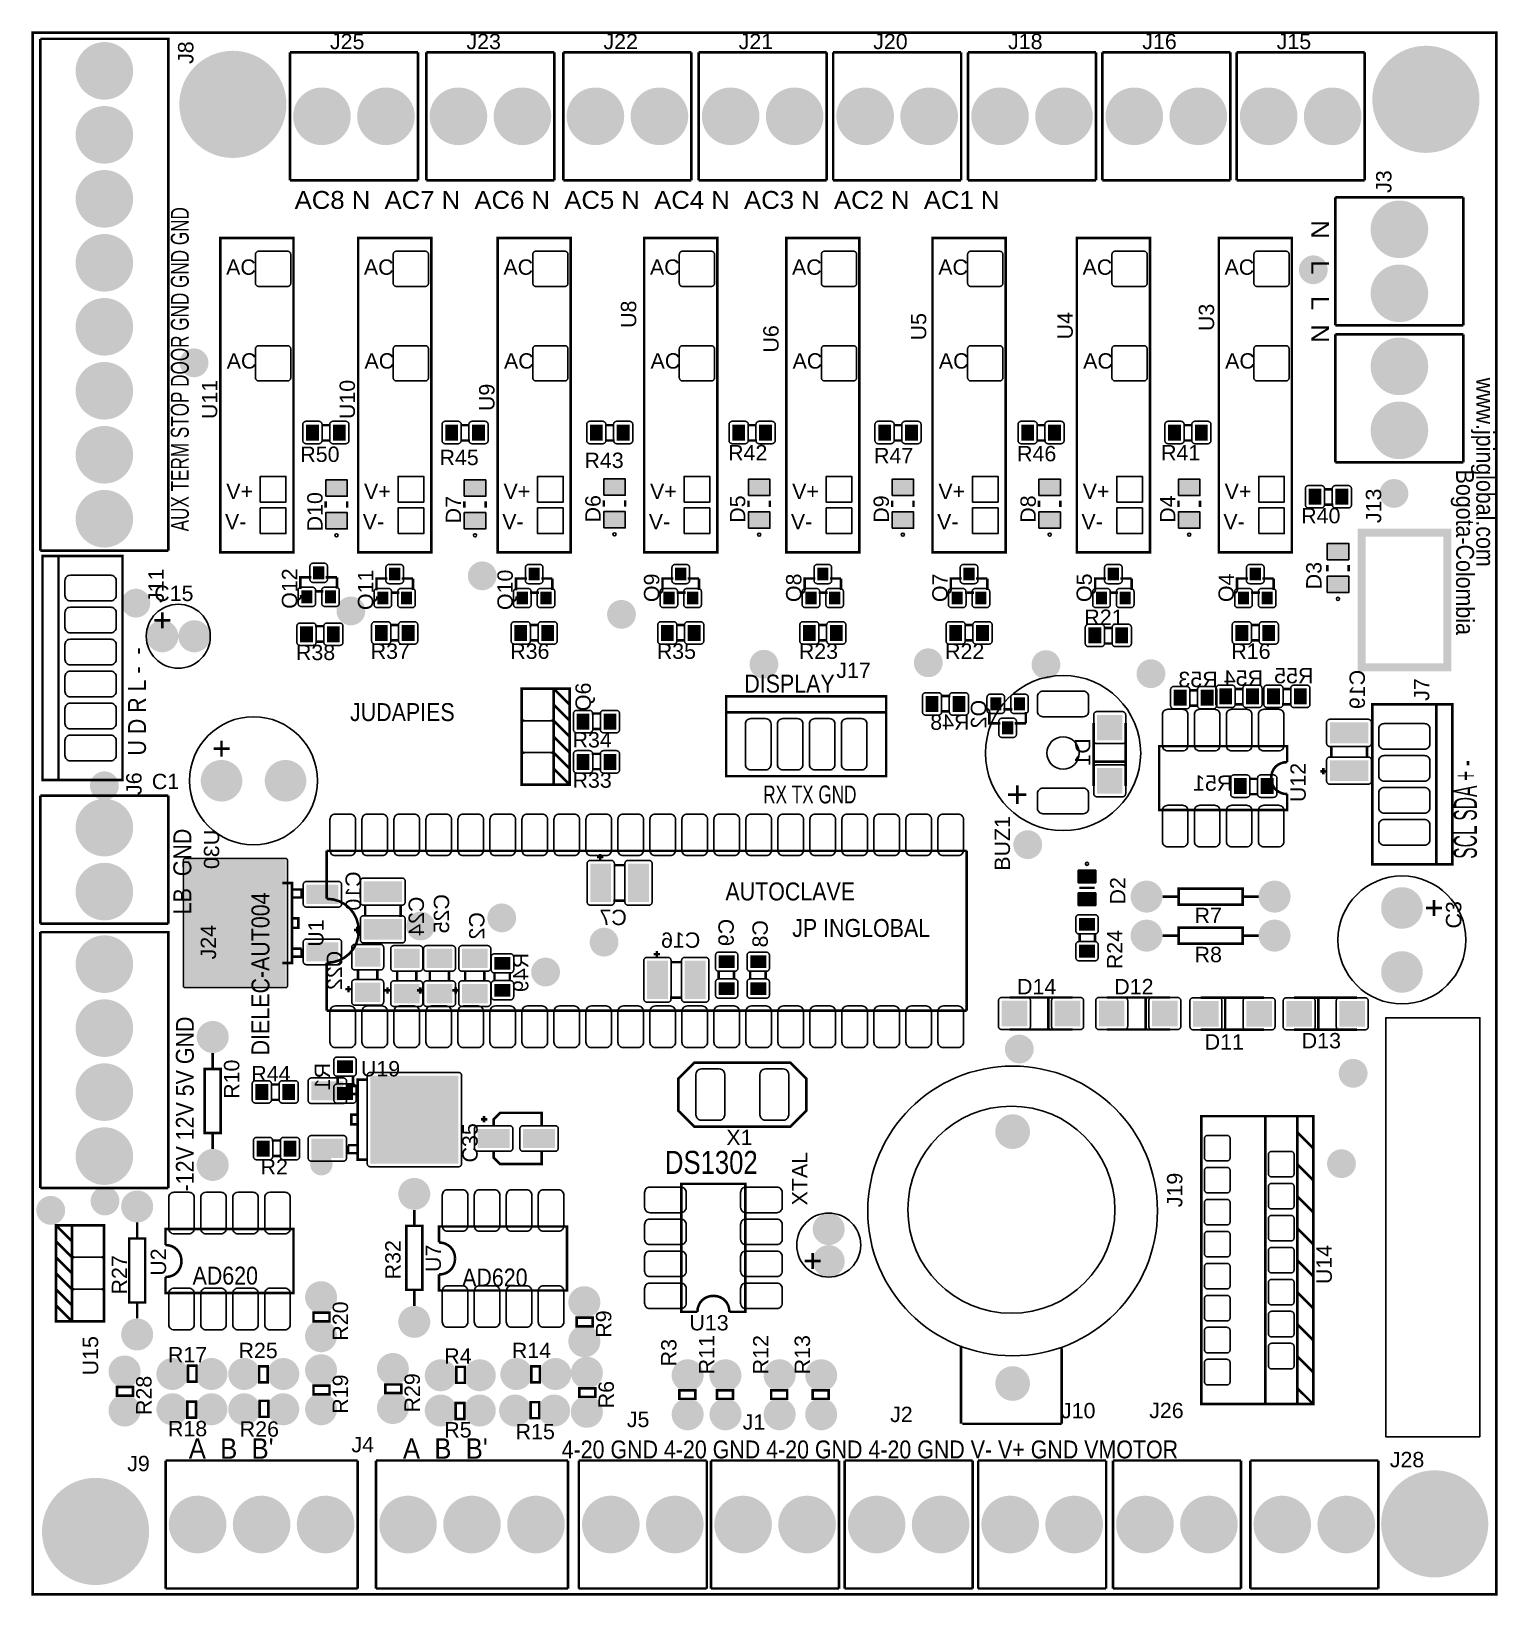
# Model space of a CAD drawing. Header units: inches. Extents: x -2.29 to 2.29, y -2.44 to 2.44.
import ezdxf

# ---------------------------------------------------------------- set-up
doc = ezdxf.new("R2010")
doc.units = ezdxf.units.IN
doc.layers.get('0').update_dxf_attribs({"linetype": 'CONTINUOUS'})

msp = doc.modelspace()

# ---------------------------------------------------------------- texts
for s, height, rotation, width, p in [('J8', 0.048, 90, 1.041667, (-1.784803, 2.342913)), ('J8', 0.048, 90, 1.041667, (-1.784803, 2.342913)), ('J8', 0.048, 90, 1.041667, (-1.784803, 2.342913)), ('J3', 0.048, 90, 1.041667, (1.959291, 1.939764)), ('J3', 0.048, 90, 1.041667, (1.959291, 1.939764)), ('J3', 0.048, 90, 1.041667, (1.959291, 1.939764)), ('AUX TERM STOP DOOR GND GND GND', 0.056, 90, 0.714286, (-1.799205, 0.88189)), ('AUX TERM STOP DOOR GND GND GND', 0.056, 90, 0.714286, (-1.799205, 0.88189)), ('AUX TERM STOP DOOR GND GND GND', 0.056, 90, 0.714286, (-1.799205, 0.88189)), ('N   L   L  N', 0.056, -90, 1.071429, (1.708654, 1.854331)), ('N   L   L  N', 0.056, -90, 1.071429, (1.708654, 1.854331)), ('N   L   L  N', 0.056, -90, 1.071429, (1.708654, 1.854331)), ('U8', 0.048, 90, 1.041667, (-0.400906, 1.517831)), ('U8', 0.048, 90, 1.041667, (-0.400906, 1.517831)), ('U8', 0.048, 90, 1.041667, (-0.400906, 1.517831)), ('U4', 0.048, 90, 1.041667, (0.963425, 1.481831)), ('U4', 0.048, 90, 1.041667, (0.963425, 1.481831)), ('U4', 0.048, 90, 1.041667, (0.963425, 1.481831)), ('U3', 0.048, 90, 1.041667, (1.405055, 1.507831)), ('U3', 0.048, 90, 1.041667, (1.405055, 1.507831)), ('U3', 0.048, 90, 1.041667, (1.405055, 1.507831)), ('U6', 0.048, 90, 1.041667, (0.044094, 1.440831)), ('U6', 0.048, 90, 1.041667, (0.044094, 1.440831)), ('U6', 0.048, 90, 1.041667, (0.044094, 1.440831)), ('U5', 0.048, 90, 1.041667, (0.505425, 1.478831)), ('U5', 0.048, 90, 1.041667, (0.505425, 1.478831)), ('U5', 0.048, 90, 1.041667, (0.505425, 1.478831)), ('U11', 0.048, 90, 1.041667, (-1.710406, 1.232831)), ('U11', 0.048, 90, 1.041667, (-1.710406, 1.232831)), ('U11', 0.048, 90, 1.041667, (-1.710406, 1.232831)), ('U10', 0.048, 90, 1.041667, (-1.279906, 1.232831)), ('U10', 0.048, 90, 1.041667, (-1.279906, 1.232831)), ('U10', 0.048, 90, 1.041667, (-1.279906, 1.232831)), ('U9', 0.048, 90, 1.041667, (-0.843906, 1.257831)), ('U9', 0.048, 90, 1.041667, (-0.843906, 1.257831)), ('U9', 0.048, 90, 1.041667, (-0.843906, 1.257831)), ('www.jpinglobal.com', 0.056, -90, 0.892857, (2.224402, 1.362205)), ('www.jpinglobal.com', 0.056, -90, 0.892857, (2.224402, 1.362205)), ('www.jpinglobal.com', 0.056, -90, 0.892857, (2.224402, 1.362205)), ('Bogota-Colombia', 0.056, -90, 0.892857, (2.161409, 1.074803)), ('Bogota-Colombia', 0.056, -90, 0.892857, (2.161409, 1.074803)), ('Bogota-Colombia', 0.056, -90, 0.892857, (2.161409, 1.074803)), ('D10', 0.048, 90, 1.041667, (-1.381134, 0.881831)), ('D10', 0.048, 90, 1.041667, (-1.381134, 0.881831)), ('D10', 0.048, 90, 1.041667, (-1.381134, 0.881831)), ('D7', 0.048, 90, 1.041667, (-0.948134, 0.906831)), ('D7', 0.048, 90, 1.041667, (-0.948134, 0.906831)), ('D7', 0.048, 90, 1.041667, (-0.948134, 0.906831)), ('D6', 0.048, 90, 1.041667, (-0.512134, 0.909831)), ('D6', 0.048, 90, 1.041667, (-0.512134, 0.909831)), ('D6', 0.048, 90, 1.041667, (-0.512134, 0.909831)), ('D5', 0.048, 90, 1.041667, (-0.060134, 0.908831)), ('D5', 0.048, 90, 1.041667, (-0.060134, 0.908831)), ('D5', 0.048, 90, 1.041667, (-0.060134, 0.908831)), ('D9', 0.048, 90, 1.041667, (0.388866, 0.908831)), ('D9', 0.048, 90, 1.041667, (0.388866, 0.908831)), ('D9', 0.048, 90, 1.041667, (0.388866, 0.908831)), ('D8', 0.048, 90, 1.041667, (0.847866, 0.908831)), ('D8', 0.048, 90, 1.041667, (0.847866, 0.908831)), ('D8', 0.048, 90, 1.041667, (0.847866, 0.908831)), ('D4', 0.048, 90, 1.041667, (1.283866, 0.908831)), ('D4', 0.048, 90, 1.041667, (1.283866, 0.908831)), ('D4', 0.048, 90, 1.041667, (1.283866, 0.908831)), ('J13', 0.048, 90, 1.041667, (1.927291, 0.907677)), ('J13', 0.048, 90, 1.041667, (1.927291, 0.907677)), ('J13', 0.048, 90, 1.041667, (1.927291, 0.907677)), ('D3', 0.048, 90, 1.041667, (1.740803, 0.700917)), ('D3', 0.048, 90, 1.041667, (1.740803, 0.700917)), ('D3', 0.048, 90, 1.041667, (1.740803, 0.700917)), ('J11', 0.048, 90, 1.041667, (-1.877524, 0.658062)), ('J11', 0.048, 90, 1.041667, (-1.877524, 0.658062)), ('J11', 0.048, 90, 1.041667, (-1.877524, 0.658062)), ('Q12', 0.048, 90, 1.041667, (-1.460319, 0.639811)), ('Q12', 0.048, 90, 1.041667, (-1.460319, 0.639811)), ('Q12', 0.048, 90, 1.041667, (-1.460319, 0.639811)), ('Q11', 0.048, 90, 1.041667, (-1.222732, 0.635874)), ('Q11', 0.048, 90, 1.041667, (-1.222732, 0.635874)), ('Q11', 0.048, 90, 1.041667, (-1.222732, 0.635874)), ('Q10', 0.048, 90, 1.041667, (-0.786732, 0.635874)), ('Q10', 0.048, 90, 1.041667, (-0.786732, 0.635874)), ('Q10', 0.048, 90, 1.041667, (-0.786732, 0.635874)), ('Q9', 0.048, 90, 1.041667, (-0.328732, 0.660874)), ('Q9', 0.048, 90, 1.041667, (-0.328732, 0.660874)), ('Q9', 0.048, 90, 1.041667, (-0.328732, 0.660874)), ('Q8', 0.048, 90, 1.041667, (0.115268, 0.660874)), ('Q8', 0.048, 90, 1.041667, (0.115268, 0.660874)), ('Q8', 0.048, 90, 1.041667, (0.115268, 0.660874)), ('Q7', 0.048, 90, 1.041667, (0.572268, 0.660874)), ('Q7', 0.048, 90, 1.041667, (0.572268, 0.660874)), ('Q7', 0.048, 90, 1.041667, (0.572268, 0.660874)), ('Q5', 0.048, 90, 1.041667, (1.023268, 0.660874)), ('Q5', 0.048, 90, 1.041667, (1.023268, 0.660874)), ('Q5', 0.048, 90, 1.041667, (1.023268, 0.660874)), ('Q4', 0.048, 90, 1.041667, (1.466898, 0.660874)), ('Q4', 0.048, 90, 1.041667, (1.466898, 0.660874)), ('Q4', 0.048, 90, 1.041667, (1.466898, 0.660874)), ('U D R L -  -', 0.056, 90, 0.892857, (-1.933063, 0.181102)), ('U D R L -  -', 0.056, 90, 0.892857, (-1.933063, 0.181102)), ('U D R L -  -', 0.056, 90, 0.892857, (-1.933063, 0.181102)), ('Q6', 0.048, 90, 1.041667, (-0.542787, 0.320079)), ('Q6', 0.048, 90, 1.041667, (-0.542787, 0.320079)), ('Q6', 0.048, 90, 1.041667, (-0.542787, 0.320079)), ('J7', 0.048, 90, 1.041667, (2.077669, 0.352126)), ('J7', 0.048, 90, 1.041667, (2.077669, 0.352126)), ('J7', 0.048, 90, 1.041667, (2.077669, 0.352126)), ('U12', 0.048, 90, 1.041667, (1.691465, 0.03563)), ('U12', 0.048, 90, 1.041667, (1.691465, 0.03563)), ('U12', 0.048, 90, 1.041667, (1.691465, 0.03563)), ('SCL SDA + -', 0.072, 90, 0.555556, (2.22626, -0.141575)), ('SCL SDA + -', 0.072, 90, 0.555556, (2.22626, -0.141575)), ('SCL SDA + -', 0.072, 90, 0.555556, (2.22626, -0.141575)), ('J6', 0.048, 90, 1.041667, (-1.946724, 0.057874)), ('J6', 0.048, 90, 1.041667, (-1.946724, 0.057874)), ('J6', 0.048, 90, 1.041667, (-1.946724, 0.057874)), ('+', 0.08, 90, 1.125, (0.828583, 0.023622)), ('+', 0.08, 90, 1.125, (0.828583, 0.023622)), ('+', 0.08, 90, 1.125, (0.828583, 0.023622)), ('BUZ1', 0.048, 90, 1.041667, (0.76712, -0.17874)), ('BUZ1', 0.048, 90, 1.041667, (0.76712, -0.17874)), ('BUZ1', 0.048, 90, 1.041667, (0.76712, -0.17874)), ('LB  GND', 0.056, 90, 0.892857, (-1.791331, -0.314961)), ('LB  GND', 0.056, 90, 0.892857, (-1.791331, -0.314961)), ('LB  GND', 0.056, 90, 0.892857, (-1.791331, -0.314961)), ('D2', 0.048, 90, 1.041667, (1.127882, -0.28435)), ('D2', 0.048, 90, 1.041667, (1.127882, -0.28435)), ('D2', 0.048, 90, 1.041667, (1.127882, -0.28435)), ('DIELEC-AUT004', 0.056, 90, 0.892857, (-1.547236, -0.755906)), ('DIELEC-AUT004', 0.056, 90, 0.892857, (-1.547236, -0.755906)), ('DIELEC-AUT004', 0.056, 90, 0.892857, (-1.547236, -0.755906)), ('C3', 0.048, 90, 1.041667, (2.177685, -0.35948)), ('C3', 0.048, 90, 1.041667, (2.177685, -0.35948)), ('C3', 0.048, 90, 1.041667, (2.177685, -0.35948)), ('U1', 0.048, 90, 1.041667, (-1.37811, -0.416598)), ('U1', 0.048, 90, 1.041667, (-1.37811, -0.416598)), ('U1', 0.048, 90, 1.041667, (-1.37811, -0.416598)), ('J24', 0.048, 90, 1.041667, (-1.713937, -0.456102)), ('J24', 0.048, 90, 1.041667, (-1.713937, -0.456102)), ('J24', 0.048, 90, 1.041667, (-1.713937, -0.456102)), ('R24', 0.048, 90, 1.041667, (1.118543, -0.486559)), ('R24', 0.048, 90, 1.041667, (1.118543, -0.486559)), ('R24', 0.048, 90, 1.041667, (1.118543, -0.486559)), ('-12V 12V 5V GND', 0.056, 90, 0.892857, (-1.783457, -1.181102)), ('-12V 12V 5V GND', 0.056, 90, 0.892857, (-1.783457, -1.181102)), ('-12V 12V 5V GND', 0.056, 90, 0.892857, (-1.783457, -1.181102)), ('R10', 0.048, 90, 1.041667, (-1.641299, -0.891929)), ('R10', 0.048, 90, 1.041667, (-1.641299, -0.891929)), ('R10', 0.048, 90, 1.041667, (-1.641299, -0.891929)), ('C35', 0.048, 90, 1.041667, (-0.896457, -1.090748)), ('C35', 0.048, 90, 1.041667, (-0.896457, -1.090748)), ('C35', 0.048, 90, 1.041667, (-0.896457, -1.090748)), ('XTAL', 0.048, 90, 1.041667, (0.133953, -1.224976)), ('XTAL', 0.048, 90, 1.041667, (0.133953, -1.224976)), ('XTAL', 0.048, 90, 1.041667, (0.133953, -1.224976)), ('J19', 0.048, 90, 1.041667, (1.30589, -1.230717)), ('J19', 0.048, 90, 1.041667, (1.30589, -1.230717)), ('J19', 0.048, 90, 1.041667, (1.30589, -1.230717)), ('U2', 0.048, 90, 1.041667, (-1.870252, -1.444843)), ('U2', 0.048, 90, 1.041667, (-1.870252, -1.444843)), ('U2', 0.048, 90, 1.041667, (-1.870252, -1.444843)), ('R32', 0.048, 90, 1.041667, (-1.137472, -1.456102)), ('R32', 0.048, 90, 1.041667, (-1.137472, -1.456102)), ('R32', 0.048, 90, 1.041667, (-1.137472, -1.456102)), ('U7', 0.048, 90, 1.041667, (-1.011339, -1.433031)), ('U7', 0.048, 90, 1.041667, (-1.011339, -1.433031)), ('U7', 0.048, 90, 1.041667, (-1.011339, -1.433031)), ('U14', 0.048, 90, 1.041667, (1.772961, -1.471063)), ('U14', 0.048, 90, 1.041667, (1.772961, -1.471063)), ('U14', 0.048, 90, 1.041667, (1.772961, -1.471063)), ('R27', 0.048, 90, 1.041667, (-1.991803, -1.503346)), ('R27', 0.048, 90, 1.041667, (-1.991803, -1.503346)), ('R27', 0.048, 90, 1.041667, (-1.991803, -1.503346)), ('R20', 0.048, 90, 1.041667, (-1.30152, -1.647835)), ('R20', 0.048, 90, 1.041667, (-1.30152, -1.647835)), ('R20', 0.048, 90, 1.041667, (-1.30152, -1.647835)), ('R9', 0.048, 90, 1.041667, (-0.478685, -1.638583)), ('R9', 0.048, 90, 1.041667, (-0.478685, -1.638583)), ('R9', 0.048, 90, 1.041667, (-0.478685, -1.638583)), ('U15', 0.048, 90, 1.041667, (-2.082441, -1.756102)), ('U15', 0.048, 90, 1.041667, (-2.082441, -1.756102)), ('U15', 0.048, 90, 1.041667, (-2.082441, -1.756102)), ('R3', 0.048, 90, 1.041667, (-0.275157, -1.727953)), ('R3', 0.048, 90, 1.041667, (-0.275157, -1.727953)), ('R3', 0.048, 90, 1.041667, (-0.275157, -1.727953)), ('R11', 0.048, 90, 1.041667, (-0.157047, -1.752953)), ('R11', 0.048, 90, 1.041667, (-0.157047, -1.752953)), ('R11', 0.048, 90, 1.041667, (-0.157047, -1.752953)), ('R12', 0.048, 90, 1.041667, (0.012244, -1.752953)), ('R12', 0.048, 90, 1.041667, (0.012244, -1.752953)), ('R12', 0.048, 90, 1.041667, (0.012244, -1.752953)), ('R13', 0.048, 90, 1.041667, (0.142165, -1.752953)), ('R13', 0.048, 90, 1.041667, (0.142165, -1.752953)), ('R13', 0.048, 90, 1.041667, (0.142165, -1.752953)), ('R19', 0.048, 90, 1.041667, (-1.30152, -1.876181)), ('R19', 0.048, 90, 1.041667, (-1.30152, -1.876181)), ('R19', 0.048, 90, 1.041667, (-1.30152, -1.876181)), ('R29', 0.048, 90, 1.041667, (-1.07711, -1.872244)), ('R29', 0.048, 90, 1.041667, (-1.07711, -1.872244)), ('R29', 0.048, 90, 1.041667, (-1.07711, -1.872244)), ('R28', 0.048, 90, 1.041667, (-1.915693, -1.880118)), ('R28', 0.048, 90, 1.041667, (-1.915693, -1.880118)), ('R28', 0.048, 90, 1.041667, (-1.915693, -1.880118)), ('R6', 0.048, 90, 1.041667, (-0.470811, -1.859055)), ('R6', 0.048, 90, 1.041667, (-0.470811, -1.859055)), ('R6', 0.048, 90, 1.041667, (-0.470811, -1.859055))]:
    msp.add_text(s, height=height, rotation=rotation, dxfattribs=dict(width=width)).set_placement(p)
for s, height, width, p in [('J25', 0.048, 1.041667, (-1.358083, 2.389173)), ('J25', 0.048, 1.041667, (-1.358083, 2.389173)), ('J25', 0.048, 1.041667, (-1.358083, 2.389173)), ('J23', 0.048, 1.041667, (-0.93152, 2.389173)), ('J23', 0.048, 1.041667, (-0.93152, 2.389173)), ('J23', 0.048, 1.041667, (-0.93152, 2.389173)), ('J22', 0.048, 1.041667, (-0.503394, 2.389173)), ('J22', 0.048, 1.041667, (-0.503394, 2.389173)), ('J22', 0.048, 1.041667, (-0.503394, 2.389173)), ('J21', 0.048, 1.041667, (-0.080827, 2.389173)), ('J21', 0.048, 1.041667, (-0.080827, 2.389173)), ('J21', 0.048, 1.041667, (-0.080827, 2.389173)), ('J20', 0.048, 1.041667, (0.339551, 2.389173)), ('J20', 0.048, 1.041667, (0.339551, 2.389173)), ('J20', 0.048, 1.041667, (0.339551, 2.389173)), ('J18', 0.048, 1.041667, (0.761118, 2.389173)), ('J18', 0.048, 1.041667, (0.761118, 2.389173)), ('J18', 0.048, 1.041667, (0.761118, 2.389173)), ('J16', 0.048, 1.041667, (1.180622, 2.389173)), ('J16', 0.048, 1.041667, (1.180622, 2.389173)), ('J16', 0.048, 1.041667, (1.180622, 2.389173)), ('J15', 0.048, 1.041667, (1.60063, 2.389173)), ('J15', 0.048, 1.041667, (1.60063, 2.389173)), ('J15', 0.048, 1.041667, (1.60063, 2.389173)), ('AC8 N  AC7 N  AC6 N  AC5 N  AC4 N  AC3 N  AC2 N  AC1 N', 0.056, 1.071429, (-1.468331, 1.889756)), ('AC8 N  AC7 N  AC6 N  AC5 N  AC4 N  AC3 N  AC2 N  AC1 N', 0.056, 1.071429, (-1.468331, 1.889756)), ('AC8 N  AC7 N  AC6 N  AC5 N  AC4 N  AC3 N  AC2 N  AC1 N', 0.056, 1.071429, (-1.468331, 1.889756)), ('AC', 0.048, 1.041667, (-1.682516, 1.683878)), ('AC', 0.048, 1.041667, (-1.682516, 1.683878)), ('AC', 0.048, 1.041667, (-1.682516, 1.683878)), ('AC', 0.048, 1.041667, (-1.252016, 1.683878)), ('AC', 0.048, 1.041667, (-1.252016, 1.683878)), ('AC', 0.048, 1.041667, (-1.252016, 1.683878)), ('AC', 0.048, 1.041667, (-0.816016, 1.683878)), ('AC', 0.048, 1.041667, (-0.816016, 1.683878)), ('AC', 0.048, 1.041667, (-0.816016, 1.683878)), ('AC', 0.048, 1.041667, (-0.358016, 1.683878)), ('AC', 0.048, 1.041667, (-0.358016, 1.683878)), ('AC', 0.048, 1.041667, (-0.358016, 1.683878)), ('AC', 0.048, 1.041667, (0.085984, 1.683878)), ('AC', 0.048, 1.041667, (0.085984, 1.683878)), ('AC', 0.048, 1.041667, (0.085984, 1.683878)), ('AC', 0.048, 1.041667, (0.542984, 1.683878)), ('AC', 0.048, 1.041667, (0.542984, 1.683878)), ('AC', 0.048, 1.041667, (0.542984, 1.683878)), ('AC', 0.048, 1.041667, (0.993984, 1.683878)), ('AC', 0.048, 1.041667, (0.993984, 1.683878)), ('AC', 0.048, 1.041667, (0.993984, 1.683878)), ('AC', 0.048, 1.041667, (1.437614, 1.683878)), ('AC', 0.048, 1.041667, (1.437614, 1.683878)), ('AC', 0.048, 1.041667, (1.437614, 1.683878)), ('AC', 0.048, 1.041667, (-1.680642, 1.390602)), ('AC', 0.048, 1.041667, (-1.680642, 1.390602)), ('AC', 0.048, 1.041667, (-1.680642, 1.390602)), ('AC', 0.048, 1.041667, (-1.250142, 1.390602)), ('AC', 0.048, 1.041667, (-1.250142, 1.390602)), ('AC', 0.048, 1.041667, (-1.250142, 1.390602)), ('AC', 0.048, 1.041667, (-0.814142, 1.390602)), ('AC', 0.048, 1.041667, (-0.814142, 1.390602)), ('AC', 0.048, 1.041667, (-0.814142, 1.390602)), ('AC', 0.048, 1.041667, (-0.356142, 1.390602)), ('AC', 0.048, 1.041667, (-0.356142, 1.390602)), ('AC', 0.048, 1.041667, (-0.356142, 1.390602)), ('AC', 0.048, 1.041667, (0.087858, 1.390602)), ('AC', 0.048, 1.041667, (0.087858, 1.390602)), ('AC', 0.048, 1.041667, (0.087858, 1.390602)), ('AC', 0.048, 1.041667, (0.544858, 1.390602)), ('AC', 0.048, 1.041667, (0.544858, 1.390602)), ('AC', 0.048, 1.041667, (0.544858, 1.390602)), ('AC', 0.048, 1.041667, (0.995858, 1.390602)), ('AC', 0.048, 1.041667, (0.995858, 1.390602)), ('AC', 0.048, 1.041667, (0.995858, 1.390602)), ('AC', 0.048, 1.041667, (1.439488, 1.390602)), ('AC', 0.048, 1.041667, (1.439488, 1.390602)), ('AC', 0.048, 1.041667, (1.439488, 1.390602)), ('R50', 0.048, 1.041667, (-1.450732, 1.098874)), ('R50', 0.048, 1.041667, (-1.450732, 1.098874)), ('R50', 0.048, 1.041667, (-1.450732, 1.098874)), ('R45', 0.048, 1.041667, (-1.015732, 1.088874)), ('R45', 0.048, 1.041667, (-1.015732, 1.088874)), ('R45', 0.048, 1.041667, (-1.015732, 1.088874)), ('R43', 0.048, 1.041667, (-0.562732, 1.079874)), ('R43', 0.048, 1.041667, (-0.562732, 1.079874)), ('R43', 0.048, 1.041667, (-0.562732, 1.079874)), ('R42', 0.048, 1.041667, (-0.113732, 1.103874)), ('R42', 0.048, 1.041667, (-0.113732, 1.103874)), ('R42', 0.048, 1.041667, (-0.113732, 1.103874)), ('R47', 0.048, 1.041667, (0.342268, 1.094874)), ('R47', 0.048, 1.041667, (0.342268, 1.094874)), ('R47', 0.048, 1.041667, (0.342268, 1.094874)), ('R46', 0.048, 1.041667, (0.789268, 1.100874)), ('R46', 0.048, 1.041667, (0.789268, 1.100874)), ('R46', 0.048, 1.041667, (0.789268, 1.100874)), ('R41', 0.048, 1.041667, (1.239268, 1.103874)), ('R41', 0.048, 1.041667, (1.239268, 1.103874)), ('R41', 0.048, 1.041667, (1.239268, 1.103874)), ('V+', 0.048, 1.041667, (-1.682138, 0.982902)), ('V+', 0.048, 1.041667, (-1.682138, 0.982902)), ('V+', 0.048, 1.041667, (-1.682138, 0.982902)), ('V+', 0.048, 1.041667, (-1.251638, 0.982902)), ('V+', 0.048, 1.041667, (-1.251638, 0.982902)), ('V+', 0.048, 1.041667, (-1.251638, 0.982902)), ('V+', 0.048, 1.041667, (-0.815638, 0.982902)), ('V+', 0.048, 1.041667, (-0.815638, 0.982902)), ('V+', 0.048, 1.041667, (-0.815638, 0.982902)), ('V+', 0.048, 1.041667, (-0.357638, 0.982902)), ('V+', 0.048, 1.041667, (-0.357638, 0.982902)), ('V+', 0.048, 1.041667, (-0.357638, 0.982902)), ('V+', 0.048, 1.041667, (0.086362, 0.982902)), ('V+', 0.048, 1.041667, (0.086362, 0.982902)), ('V+', 0.048, 1.041667, (0.086362, 0.982902)), ('V+', 0.048, 1.041667, (0.543362, 0.982902)), ('V+', 0.048, 1.041667, (0.543362, 0.982902)), ('V+', 0.048, 1.041667, (0.543362, 0.982902)), ('V+', 0.048, 1.041667, (0.994362, 0.982902)), ('V+', 0.048, 1.041667, (0.994362, 0.982902)), ('V+', 0.048, 1.041667, (0.994362, 0.982902)), ('V+', 0.048, 1.041667, (1.437992, 0.982902)), ('V+', 0.048, 1.041667, (1.437992, 0.982902)), ('V+', 0.048, 1.041667, (1.437992, 0.982902)), ('V-', 0.048, 1.041667, (-1.686075, 0.888413)), ('V-', 0.048, 1.041667, (-1.686075, 0.888413)), ('V-', 0.048, 1.041667, (-1.686075, 0.888413)), ('V-', 0.048, 1.041667, (-1.255575, 0.888413)), ('V-', 0.048, 1.041667, (-1.255575, 0.888413)), ('V-', 0.048, 1.041667, (-1.255575, 0.888413)), ('V-', 0.048, 1.041667, (-0.819575, 0.888413)), ('V-', 0.048, 1.041667, (-0.819575, 0.888413)), ('V-', 0.048, 1.041667, (-0.819575, 0.888413)), ('V-', 0.048, 1.041667, (-0.361575, 0.888413)), ('V-', 0.048, 1.041667, (-0.361575, 0.888413)), ('V-', 0.048, 1.041667, (-0.361575, 0.888413)), ('V-', 0.048, 1.041667, (0.082425, 0.888413)), ('V-', 0.048, 1.041667, (0.082425, 0.888413)), ('V-', 0.048, 1.041667, (0.082425, 0.888413)), ('V-', 0.048, 1.041667, (0.539425, 0.888413)), ('V-', 0.048, 1.041667, (0.539425, 0.888413)), ('V-', 0.048, 1.041667, (0.539425, 0.888413)), ('V-', 0.048, 1.041667, (0.990425, 0.888413)), ('V-', 0.048, 1.041667, (0.990425, 0.888413)), ('V-', 0.048, 1.041667, (0.990425, 0.888413)), ('V-', 0.048, 1.041667, (1.434055, 0.888413)), ('V-', 0.048, 1.041667, (1.434055, 0.888413)), ('V-', 0.048, 1.041667, (1.434055, 0.888413)), ('R40', 0.048, 1.041667, (1.677205, 0.907087)), ('R40', 0.048, 1.041667, (1.677205, 0.907087)), ('R40', 0.048, 1.041667, (1.677205, 0.907087)), ('C15', 0.048, 1.041667, (-1.907252, 0.664043)), ('C15', 0.048, 1.041667, (-1.907252, 0.664043)), ('C15', 0.048, 1.041667, (-1.907252, 0.664043)), ('R21', 0.048, 1.041667, (0.99952, 0.5895)), ('R21', 0.048, 1.041667, (0.99952, 0.5895)), ('R21', 0.048, 1.041667, (0.99952, 0.5895)), ('R38', 0.048, 1.041667, (-1.464382, 0.479437)), ('R38', 0.048, 1.041667, (-1.464382, 0.479437)), ('R38', 0.048, 1.041667, (-1.464382, 0.479437)), ('R37', 0.048, 1.041667, (-1.230732, 0.483374)), ('R37', 0.048, 1.041667, (-1.230732, 0.483374)), ('R37', 0.048, 1.041667, (-1.230732, 0.483374)), ('R36', 0.048, 1.041667, (-0.794732, 0.483374)), ('R36', 0.048, 1.041667, (-0.794732, 0.483374)), ('R36', 0.048, 1.041667, (-0.794732, 0.483374)), ('R35', 0.048, 1.041667, (-0.336732, 0.483374)), ('R35', 0.048, 1.041667, (-0.336732, 0.483374)), ('R35', 0.048, 1.041667, (-0.336732, 0.483374)), ('R23', 0.048, 1.041667, (0.107268, 0.483374)), ('R23', 0.048, 1.041667, (0.107268, 0.483374)), ('R23', 0.048, 1.041667, (0.107268, 0.483374)), ('R22', 0.048, 1.041667, (0.564268, 0.483374)), ('R22', 0.048, 1.041667, (0.564268, 0.483374)), ('R22', 0.048, 1.041667, (0.564268, 0.483374)), ('R16', 0.048, 1.041667, (1.458898, 0.483374)), ('R16', 0.048, 1.041667, (1.458898, 0.483374)), ('R16', 0.048, 1.041667, (1.458898, 0.483374)), ('J17', 0.048, 1.041667, (0.224606, 0.42378)), ('J17', 0.048, 1.041667, (0.224606, 0.42378)), ('J17', 0.048, 1.041667, (0.224606, 0.42378)), ('DISPLAY', 0.056, 0.892857, (-0.062992, 0.377945)), ('DISPLAY', 0.056, 0.892857, (-0.062992, 0.377945)), ('DISPLAY', 0.056, 0.892857, (-0.062992, 0.377945)), ('JUDAPIES', 0.056, 0.892857, (-1.295276, 0.288969)), ('JUDAPIES', 0.056, 0.892857, (-1.295276, 0.288969)), ('JUDAPIES', 0.056, 0.892857, (-1.295276, 0.288969)), ('R34', 0.048, 1.041667, (-0.599929, 0.206402)), ('R34', 0.048, 1.041667, (-0.599929, 0.206402)), ('R34', 0.048, 1.041667, (-0.599929, 0.206402)), ('C1', 0.048, 1.041667, (-1.914669, 0.076142)), ('C1', 0.048, 1.041667, (-1.914669, 0.076142)), ('C1', 0.048, 1.041667, (-1.914669, 0.076142)), ('R33', 0.048, 1.041667, (-0.599929, 0.080417)), ('R33', 0.048, 1.041667, (-0.599929, 0.080417)), ('R33', 0.048, 1.041667, (-0.599929, 0.080417)), ('RX TX GND', 0.056, 0.714286, (-0.003937, 0.031488)), ('RX TX GND', 0.056, 0.714286, (-0.003937, 0.031488)), ('RX TX GND', 0.056, 0.714286, (-0.003937, 0.031488)), ('AUTOCLAVE', 0.056, 0.892857, (-0.122047, -0.271661)), ('AUTOCLAVE', 0.056, 0.892857, (-0.122047, -0.271661)), ('AUTOCLAVE', 0.056, 0.892857, (-0.122047, -0.271661)), ('JP INGLOBAL', 0.056, 0.892857, (0.086614, -0.385835)), ('JP INGLOBAL', 0.056, 0.892857, (0.086614, -0.385835)), ('JP INGLOBAL', 0.056, 0.892857, (0.086614, -0.385835)), ('R7', 0.048, 1.041667, (1.344079, -0.342685)), ('R7', 0.048, 1.041667, (1.344079, -0.342685)), ('R7', 0.048, 1.041667, (1.344079, -0.342685)), ('R8', 0.048, 1.041667, (1.344079, -0.464732)), ('R8', 0.048, 1.041667, (1.344079, -0.464732)), ('R8', 0.048, 1.041667, (1.344079, -0.464732)), ('D14', 0.048, 1.041667, (0.789244, -0.565197)), ('D14', 0.048, 1.041667, (0.789244, -0.565197)), ('D14', 0.048, 1.041667, (0.789244, -0.565197)), ('D12', 0.048, 1.041667, (1.093039, -0.565197)), ('D12', 0.048, 1.041667, (1.093039, -0.565197)), ('D12', 0.048, 1.041667, (1.093039, -0.565197)), ('D11', 0.048, 1.041667, (1.375768, -0.737921)), ('D11', 0.048, 1.041667, (1.375768, -0.737921)), ('D11', 0.048, 1.041667, (1.375768, -0.737921)), ('D13', 0.048, 1.041667, (1.678917, -0.733984)), ('D13', 0.048, 1.041667, (1.678917, -0.733984)), ('D13', 0.048, 1.041667, (1.678917, -0.733984)), ('U19', 0.048, 1.041667, (-1.261392, -0.821693)), ('U19', 0.048, 1.041667, (-1.261392, -0.821693)), ('U19', 0.048, 1.041667, (-1.261392, -0.821693)), ('R44', 0.048, 1.041667, (-1.603866, -0.837079)), ('R44', 0.048, 1.041667, (-1.603866, -0.837079)), ('R44', 0.048, 1.041667, (-1.603866, -0.837079)), ('X1', 0.048, 1.041667, (-0.119291, -1.036575)), ('X1', 0.048, 1.041667, (-0.119291, -1.036575)), ('X1', 0.048, 1.041667, (-0.119291, -1.036575)), ('DS1302', 0.072, 0.833333, (-0.311165, -1.12648)), ('DS1302', 0.072, 0.833333, (-0.311165, -1.12648)), ('DS1302', 0.072, 0.833333, (-0.311165, -1.12648)), ('R2', 0.048, 1.041667, (-1.574929, -1.128244)), ('R2', 0.048, 1.041667, (-1.574929, -1.128244)), ('R2', 0.048, 1.041667, (-1.574929, -1.128244)), ('AD620', 0.056, 0.892857, (-1.787402, -1.472449)), ('AD620', 0.056, 0.892857, (-1.787402, -1.472449)), ('AD620', 0.056, 0.892857, (-1.787402, -1.472449)), ('AD620', 0.056, 0.892857, (-0.944882, -1.47832)), ('AD620', 0.056, 0.892857, (-0.944882, -1.47832)), ('AD620', 0.056, 0.892857, (-0.944882, -1.47832)), ('U13', 0.048, 1.041667, (-0.234724, -1.615685)), ('U13', 0.048, 1.041667, (-0.234724, -1.615685)), ('U13', 0.048, 1.041667, (-0.234724, -1.615685)), ('R25', 0.048, 1.041667, (-1.643898, -1.702417)), ('R25', 0.048, 1.041667, (-1.643898, -1.702417)), ('R25', 0.048, 1.041667, (-1.643898, -1.702417)), ('R14', 0.048, 1.041667, (-0.789567, -1.702417)), ('R14', 0.048, 1.041667, (-0.789567, -1.702417)), ('R14', 0.048, 1.041667, (-0.789567, -1.702417)), ('R17', 0.048, 1.041667, (-1.86437, -1.715661)), ('R17', 0.048, 1.041667, (-1.86437, -1.715661)), ('R17', 0.048, 1.041667, (-1.86437, -1.715661)), ('R4', 0.048, 1.041667, (-1.000787, -1.719598)), ('R4', 0.048, 1.041667, (-1.000787, -1.719598)), ('R4', 0.048, 1.041667, (-1.000787, -1.719598)), ('J2', 0.048, 1.041667, (0.39252, -1.902205)), ('J2', 0.048, 1.041667, (0.39252, -1.902205)), ('J2', 0.048, 1.041667, (0.39252, -1.902205)), ('J10', 0.048, 1.041667, (0.926575, -1.890394)), ('J10', 0.048, 1.041667, (0.926575, -1.890394)), ('J10', 0.048, 1.041667, (0.926575, -1.890394)), ('J26', 0.048, 1.041667, (1.202165, -1.88989)), ('J26', 0.048, 1.041667, (1.202165, -1.88989)), ('J26', 0.048, 1.041667, (1.202165, -1.88989)), ('R18', 0.048, 1.041667, (-1.86437, -1.946512)), ('R18', 0.048, 1.041667, (-1.86437, -1.946512)), ('R18', 0.048, 1.041667, (-1.86437, -1.946512)), ('R26', 0.048, 1.041667, (-1.639961, -1.947945)), ('R26', 0.048, 1.041667, (-1.639961, -1.947945)), ('R26', 0.048, 1.041667, (-1.639961, -1.947945)), ('R5', 0.048, 1.041667, (-1.000787, -1.950449)), ('R5', 0.048, 1.041667, (-1.000787, -1.950449)), ('R5', 0.048, 1.041667, (-1.000787, -1.950449)), ('J5', 0.048, 1.041667, (-0.430315, -1.917953)), ('J5', 0.048, 1.041667, (-0.430315, -1.917953)), ('J5', 0.048, 1.041667, (-0.430315, -1.917953)), ('J1', 0.048, 1.041667, (-0.06811, -1.925827)), ('J1', 0.048, 1.041667, (-0.06811, -1.925827)), ('J1', 0.048, 1.041667, (-0.06811, -1.925827)), ("A  B  B'", 0.064, 0.9375, (-1.799213, -2.016882)), ("A  B  B'", 0.064, 0.9375, (-1.799213, -2.016882)), ("A  B  B'", 0.064, 0.9375, (-1.799213, -2.016882)), ('J4', 0.048, 1.041667, (-1.290945, -1.996693)), ('J4', 0.048, 1.041667, (-1.290945, -1.996693)), ('J4', 0.048, 1.041667, (-1.290945, -1.996693)), ("A  B  B'", 0.064, 0.9375, (-1.129921, -2.016882)), ("A  B  B'", 0.064, 0.9375, (-1.129921, -2.016882)), ("A  B  B'", 0.064, 0.9375, (-1.129921, -2.016882)), ('R15', 0.048, 1.041667, (-0.777756, -1.955819)), ('R15', 0.048, 1.041667, (-0.777756, -1.955819)), ('R15', 0.048, 1.041667, (-0.777756, -1.955819)), ('4-20 GND 4-20 GND 4-20 GND 4-20 GND V- V+ GND VMOTOR', 0.056, 0.892857, (-0.633858, -2.015756)), ('4-20 GND 4-20 GND 4-20 GND 4-20 GND V- V+ GND VMOTOR', 0.056, 0.892857, (-0.633858, -2.015756)), ('4-20 GND 4-20 GND 4-20 GND 4-20 GND V- V+ GND VMOTOR', 0.056, 0.892857, (-0.633858, -2.015756)), ('J28', 0.048, 1.041667, (1.954134, -2.043433)), ('J28', 0.048, 1.041667, (1.954134, -2.043433)), ('J28', 0.048, 1.041667, (1.954134, -2.043433)), ('J9', 0.048, 1.041667, (-1.991732, -2.055748)), ('J9', 0.048, 1.041667, (-1.991732, -2.055748)), ('J9', 0.048, 1.041667, (-1.991732, -2.055748))]:
    msp.add_text(s, height=height, dxfattribs=dict(width=width)).set_placement(p)
at = {"text_generation_flag": 2, "width": 1.041667}
for s, p in [('R53', (1.416213, 0.395205)), ('R53', (1.416213, 0.395205)), ('R53', (1.416213, 0.395205)), ('R54', (1.557945, 0.399142)), ('R54', (1.557945, 0.399142)), ('R54', (1.557945, 0.399142)), ('R55', (1.715425, 0.407016)), ('R55', (1.715425, 0.407016)), ('R55', (1.715425, 0.407016)), ('R48', (0.640622, 0.26152)), ('R48', (0.640622, 0.26152)), ('R48', (0.640622, 0.26152)), ('R51', (1.461935, 0.070877)), ('R51', (1.461935, 0.070877)), ('R51', (1.461935, 0.070877)), ('C7', (-0.43026, -0.348819)), ('C7', (-0.43026, -0.348819)), ('C7', (-0.43026, -0.348819)), ('C16', (-0.200535, -0.419685)), ('C16', (-0.200535, -0.419685)), ('C16', (-0.200535, -0.419685))]:
    msp.add_text(s, height=0.048, dxfattribs=at).set_placement(p)
for s, p in [('C19', (1.876378, 0.449071)), ('C19', (1.876378, 0.449071)), ('C19', (1.876378, 0.449071)), ('Q2', (0.692843, 0.355217)), ('Q2', (0.692843, 0.355217)), ('Q2', (0.692843, 0.355217)), ('D1', (1.01874, 0.235362)), ('D1', (1.01874, 0.235362)), ('D1', (1.01874, 0.235362)), ('U30', (-1.704142, -0.050984)), ('U30', (-1.704142, -0.050984)), ('U30', (-1.704142, -0.050984)), ('C10', (-1.261417, -0.180961)), ('C10', (-1.261417, -0.180961)), ('C10', (-1.261417, -0.180961)), ('C24', (-1.064252, -0.259764)), ('C24', (-1.064252, -0.259764)), ('C24', (-1.064252, -0.259764)), ('C25', (-0.985512, -0.25189)), ('C25', (-0.985512, -0.25189)), ('C25', (-0.985512, -0.25189)), ('C2', (-0.875276, -0.308386)), ('C2', (-0.875276, -0.308386)), ('C2', (-0.875276, -0.308386)), ('C9', (-0.096165, -0.329236)), ('C9', (-0.096165, -0.329236)), ('C9', (-0.096165, -0.329236)), ('C8', (0.010134, -0.333173)), ('C8', (0.010134, -0.333173)), ('C8', (0.010134, -0.333173)), ('C22', (-1.320157, -0.429055)), ('C22', (-1.320157, -0.429055)), ('C22', (-1.320157, -0.429055)), ('R49', (-0.737898, -0.435504)), ('R49', (-0.737898, -0.435504)), ('R49', (-0.737898, -0.435504)), ('R1', (-1.357835, -0.779921)), ('R1', (-1.357835, -0.779921)), ('R1', (-1.357835, -0.779921))]:
    msp.add_text(s, height=0.048, rotation=90, dxfattribs=at).set_placement(p)

# ---------------------------------------------------------------- blocks, each defined once
blk = doc.blocks.new('RPAD')
blk.add_trace([(-0.5, -0.5), (-0.5, 0.5), (0.5, -0.5), (0.5, 0.5)])
blk = doc.blocks.new('EPAD')
at = {"const_width": 0.5}
blk.add_lwpolyline([(-0.25, 0, 1), (0.25, 0, 1)], format="xyb", close=True, dxfattribs=at)

# ---------------------------------------------------------------- linework, layer by layer
for points, const_width in [([(-2.287402, -2.440945), (2.287402, -2.440945), (2.287402, 2.440945), (-2.287402, 2.440945), (-2.287402, -2.440945)], 0.008), ([(-2.287402, -2.440945), (2.287402, -2.440945), (2.287402, 2.440945), (-2.287402, 2.440945), (-2.287402, -2.440945)], 0.008), ([(-2.287402, -2.440945), (2.287402, -2.440945), (2.287402, 2.440945), (-2.287402, 2.440945), (-2.287402, -2.440945)], 0.008), ([(-2.262992, 2.42126), (-1.862992, 2.42126), (-1.862992, 0.82126)], 0.008), ([(-2.262992, 0.82126), (-2.262992, 2.42126)], 0.008), ([(-2.262992, 2.42126), (-1.862992, 2.42126), (-1.862992, 0.82126)], 0.008), ([(-2.262992, 0.82126), (-2.262992, 2.42126)], 0.008), ([(-2.262992, 2.42126), (-1.862992, 2.42126), (-1.862992, 0.82126)], 0.008), ([(-2.262992, 0.82126), (-2.262992, 2.42126)], 0.008), ([(-1.483083, 2.379173), (-1.483083, 1.979173)], 0.008), ([(-1.483083, 2.379173), (-1.083083, 2.379173)], 0.008), ([(-1.483083, 2.379173), (-1.483083, 1.979173)], 0.008), ([(-1.483083, 2.379173), (-1.083083, 2.379173)], 0.008), ([(-1.483083, 2.379173), (-1.483083, 1.979173)], 0.008), ([(-1.483083, 2.379173), (-1.083083, 2.379173)], 0.008), ([(-1.083083, 2.379173), (-1.083083, 1.979173)], 0.008), ([(-1.083083, 2.379173), (-1.083083, 1.979173)], 0.008), ([(-1.083083, 2.379173), (-1.083083, 1.979173)], 0.008), ([(-1.05652, 2.379173), (-1.05652, 1.979173)], 0.008), ([(-1.05652, 2.379173), (-0.65652, 2.379173)], 0.008), ([(-1.05652, 2.379173), (-1.05652, 1.979173)], 0.008), ([(-1.05652, 2.379173), (-0.65652, 2.379173)], 0.008), ([(-1.05652, 2.379173), (-1.05652, 1.979173)], 0.008), ([(-1.05652, 2.379173), (-0.65652, 2.379173)], 0.008), ([(-0.65652, 2.379173), (-0.65652, 1.979173)], 0.008), ([(-0.65652, 2.379173), (-0.65652, 1.979173)], 0.008), ([(-0.65652, 2.379173), (-0.65652, 1.979173)], 0.008), ([(-0.628394, 2.379173), (-0.628394, 1.979173)], 0.008), ([(-0.628394, 2.379173), (-0.228394, 2.379173)], 0.008), ([(-0.628394, 2.379173), (-0.628394, 1.979173)], 0.008), ([(-0.628394, 2.379173), (-0.228394, 2.379173)], 0.008), ([(-0.628394, 2.379173), (-0.628394, 1.979173)], 0.008), ([(-0.628394, 2.379173), (-0.228394, 2.379173)], 0.008), ([(-0.228394, 2.379173), (-0.228394, 1.979173)], 0.008), ([(-0.228394, 2.379173), (-0.228394, 1.979173)], 0.008), ([(-0.228394, 2.379173), (-0.228394, 1.979173)], 0.008), ([(-0.205827, 2.379173), (-0.205827, 1.979173)], 0.008), ([(-0.205827, 2.379173), (0.194173, 2.379173)], 0.008), ([(-0.205827, 2.379173), (-0.205827, 1.979173)], 0.008), ([(-0.205827, 2.379173), (0.194173, 2.379173)], 0.008), ([(-0.205827, 2.379173), (-0.205827, 1.979173)], 0.008), ([(-0.205827, 2.379173), (0.194173, 2.379173)], 0.008), ([(0.194173, 2.379173), (0.194173, 1.979173)], 0.008), ([(0.194173, 2.379173), (0.194173, 1.979173)], 0.008), ([(0.194173, 2.379173), (0.194173, 1.979173)], 0.008), ([(0.214551, 2.379173), (0.214551, 1.979173)], 0.008), ([(0.214551, 2.379173), (0.614551, 2.379173)], 0.008), ([(0.214551, 2.379173), (0.214551, 1.979173)], 0.008), ([(0.214551, 2.379173), (0.614551, 2.379173)], 0.008), ([(0.214551, 2.379173), (0.214551, 1.979173)], 0.008), ([(0.214551, 2.379173), (0.614551, 2.379173)], 0.008), ([(0.614551, 2.379173), (0.614551, 1.979173)], 0.008), ([(0.614551, 2.379173), (0.614551, 1.979173)], 0.008), ([(0.614551, 2.379173), (0.614551, 1.979173)], 0.008), ([(0.636118, 2.379173), (0.636118, 1.979173)], 0.008), ([(0.636118, 2.379173), (1.036118, 2.379173)], 0.008), ([(0.636118, 2.379173), (0.636118, 1.979173)], 0.008), ([(0.636118, 2.379173), (1.036118, 2.379173)], 0.008), ([(0.636118, 2.379173), (0.636118, 1.979173)], 0.008), ([(0.636118, 2.379173), (1.036118, 2.379173)], 0.008), ([(1.036118, 2.379173), (1.036118, 1.979173)], 0.008), ([(1.036118, 2.379173), (1.036118, 1.979173)], 0.008), ([(1.036118, 2.379173), (1.036118, 1.979173)], 0.008), ([(1.055622, 2.379173), (1.055622, 1.979173)], 0.008), ([(1.055622, 2.379173), (1.455622, 2.379173)], 0.008), ([(1.055622, 2.379173), (1.055622, 1.979173)], 0.008), ([(1.055622, 2.379173), (1.455622, 2.379173)], 0.008), ([(1.055622, 2.379173), (1.055622, 1.979173)], 0.008), ([(1.055622, 2.379173), (1.455622, 2.379173)], 0.008), ([(1.455622, 2.379173), (1.455622, 1.979173)], 0.008), ([(1.455622, 2.379173), (1.455622, 1.979173)], 0.008), ([(1.455622, 2.379173), (1.455622, 1.979173)], 0.008), ([(1.47563, 2.379173), (1.47563, 1.979173)], 0.008), ([(1.47563, 2.379173), (1.87563, 2.379173)], 0.008), ([(1.47563, 2.379173), (1.47563, 1.979173)], 0.008), ([(1.47563, 2.379173), (1.87563, 2.379173)], 0.008), ([(1.47563, 2.379173), (1.47563, 1.979173)], 0.008), ([(1.47563, 2.379173), (1.87563, 2.379173)], 0.008), ([(1.87563, 2.379173), (1.87563, 1.979173)], 0.008), ([(1.87563, 2.379173), (1.87563, 1.979173)], 0.008), ([(1.87563, 2.379173), (1.87563, 1.979173)], 0.008), ([(-1.483083, 1.979173), (-1.083083, 1.979173)], 0.008), ([(-1.483083, 1.979173), (-1.083083, 1.979173)], 0.008), ([(-1.483083, 1.979173), (-1.083083, 1.979173)], 0.008), ([(-1.05652, 1.979173), (-0.65652, 1.979173)], 0.008), ([(-1.05652, 1.979173), (-0.65652, 1.979173)], 0.008), ([(-1.05652, 1.979173), (-0.65652, 1.979173)], 0.008), ([(-0.628394, 1.979173), (-0.228394, 1.979173)], 0.008), ([(-0.628394, 1.979173), (-0.228394, 1.979173)], 0.008), ([(-0.628394, 1.979173), (-0.228394, 1.979173)], 0.008), ([(-0.205827, 1.979173), (0.194173, 1.979173)], 0.008), ([(-0.205827, 1.979173), (0.194173, 1.979173)], 0.008), ([(-0.205827, 1.979173), (0.194173, 1.979173)], 0.008), ([(0.214551, 1.979173), (0.614551, 1.979173)], 0.008), ([(0.214551, 1.979173), (0.614551, 1.979173)], 0.008), ([(0.214551, 1.979173), (0.614551, 1.979173)], 0.008), ([(0.636118, 1.979173), (1.036118, 1.979173)], 0.008), ([(0.636118, 1.979173), (1.036118, 1.979173)], 0.008), ([(0.636118, 1.979173), (1.036118, 1.979173)], 0.008), ([(1.055622, 1.979173), (1.455622, 1.979173)], 0.008), ([(1.055622, 1.979173), (1.455622, 1.979173)], 0.008), ([(1.055622, 1.979173), (1.455622, 1.979173)], 0.008), ([(1.47563, 1.979173), (1.87563, 1.979173)], 0.008), ([(1.47563, 1.979173), (1.87563, 1.979173)], 0.008), ([(1.47563, 1.979173), (1.87563, 1.979173)], 0.008), ([(1.784252, 1.925984), (2.184252, 1.925984)], 0.008), ([(1.784252, 1.525984), (1.784252, 1.925984)], 0.008), ([(1.784252, 1.925984), (2.184252, 1.925984)], 0.008), ([(1.784252, 1.525984), (1.784252, 1.925984)], 0.008), ([(1.784252, 1.925984), (2.184252, 1.925984)], 0.008), ([(1.784252, 1.525984), (1.784252, 1.925984)], 0.008), ([(2.184252, 1.525984), (2.184252, 1.925984)], 0.008), ([(2.184252, 1.525984), (2.184252, 1.925984)], 0.008), ([(2.184252, 1.525984), (2.184252, 1.925984)], 0.008), ([(-1.700406, 0.816547), (-1.472059, 0.816547), (-1.472059, 1.799114), (-1.700406, 1.799114), (-1.700406, 0.816547)], 0.008), ([(-1.700406, 0.816547), (-1.472059, 0.816547), (-1.472059, 1.799114), (-1.700406, 1.799114), (-1.700406, 0.816547)], 0.008), ([(-1.700406, 0.816547), (-1.472059, 0.816547), (-1.472059, 1.799114), (-1.700406, 1.799114), (-1.700406, 0.816547)], 0.008), ([(-1.269906, 0.816547), (-1.041559, 0.816547), (-1.041559, 1.799114), (-1.269906, 1.799114), (-1.269906, 0.816547)], 0.008), ([(-1.269906, 0.816547), (-1.041559, 0.816547), (-1.041559, 1.799114), (-1.269906, 1.799114), (-1.269906, 0.816547)], 0.008), ([(-1.269906, 0.816547), (-1.041559, 0.816547), (-1.041559, 1.799114), (-1.269906, 1.799114), (-1.269906, 0.816547)], 0.008), ([(-0.833906, 0.816547), (-0.605559, 0.816547), (-0.605559, 1.799114), (-0.833906, 1.799114), (-0.833906, 0.816547)], 0.008), ([(-0.833906, 0.816547), (-0.605559, 0.816547), (-0.605559, 1.799114), (-0.833906, 1.799114), (-0.833906, 0.816547)], 0.008), ([(-0.833906, 0.816547), (-0.605559, 0.816547), (-0.605559, 1.799114), (-0.833906, 1.799114), (-0.833906, 0.816547)], 0.008), ([(-0.375906, 0.816547), (-0.147559, 0.816547), (-0.147559, 1.799114), (-0.375906, 1.799114), (-0.375906, 0.816547)], 0.008), ([(-0.375906, 0.816547), (-0.147559, 0.816547), (-0.147559, 1.799114), (-0.375906, 1.799114), (-0.375906, 0.816547)], 0.008), ([(-0.375906, 0.816547), (-0.147559, 0.816547), (-0.147559, 1.799114), (-0.375906, 1.799114), (-0.375906, 0.816547)], 0.008), ([(0.068094, 0.816547), (0.296441, 0.816547), (0.296441, 1.799114), (0.068094, 1.799114), (0.068094, 0.816547)], 0.008), ([(0.068094, 0.816547), (0.296441, 0.816547), (0.296441, 1.799114), (0.068094, 1.799114), (0.068094, 0.816547)], 0.008), ([(0.068094, 0.816547), (0.296441, 0.816547), (0.296441, 1.799114), (0.068094, 1.799114), (0.068094, 0.816547)], 0.008), ([(0.525094, 0.816547), (0.753441, 0.816547), (0.753441, 1.799114), (0.525094, 1.799114), (0.525094, 0.816547)], 0.008), ([(0.525094, 0.816547), (0.753441, 0.816547), (0.753441, 1.799114), (0.525094, 1.799114), (0.525094, 0.816547)], 0.008), ([(0.525094, 0.816547), (0.753441, 0.816547), (0.753441, 1.799114), (0.525094, 1.799114), (0.525094, 0.816547)], 0.008), ([(0.976094, 0.816547), (1.204441, 0.816547), (1.204441, 1.799114), (0.976094, 1.799114), (0.976094, 0.816547)], 0.008), ([(0.976094, 0.816547), (1.204441, 0.816547), (1.204441, 1.799114), (0.976094, 1.799114), (0.976094, 0.816547)], 0.008), ([(0.976094, 0.816547), (1.204441, 0.816547), (1.204441, 1.799114), (0.976094, 1.799114), (0.976094, 0.816547)], 0.008), ([(1.419724, 0.816547), (1.648071, 0.816547), (1.648071, 1.799114), (1.419724, 1.799114), (1.419724, 0.816547)], 0.008), ([(1.419724, 0.816547), (1.648071, 0.816547), (1.648071, 1.799114), (1.419724, 1.799114), (1.419724, 0.816547)], 0.008), ([(1.419724, 0.816547), (1.648071, 0.816547), (1.648071, 1.799114), (1.419724, 1.799114), (1.419724, 0.816547)], 0.008), ([(1.784252, 1.525984), (2.184252, 1.525984)], 0.008), ([(1.784252, 1.525984), (2.184252, 1.525984)], 0.008), ([(1.784252, 1.525984), (2.184252, 1.525984)], 0.008), ([(2.184252, 1.497638), (1.784252, 1.497638)], 0.008), ([(1.784252, 1.497638), (1.784252, 1.097638)], 0.008), ([(2.184252, 1.497638), (1.784252, 1.497638)], 0.008), ([(1.784252, 1.497638), (1.784252, 1.097638)], 0.008), ([(2.184252, 1.497638), (1.784252, 1.497638)], 0.008), ([(1.784252, 1.497638), (1.784252, 1.097638)], 0.008), ([(2.184252, 1.497638), (2.184252, 1.097638)], 0.008), ([(2.184252, 1.497638), (2.184252, 1.097638)], 0.008), ([(2.184252, 1.497638), (2.184252, 1.097638)], 0.008), ([(-1.383732, 1.213874), (-1.356732, 1.213874)], 0.008), ([(-1.383732, 1.213874), (-1.356732, 1.213874)], 0.008), ([(-1.383732, 1.213874), (-1.356732, 1.213874)], 0.008), ([(-0.948732, 1.213874), (-0.921732, 1.213874)], 0.008), ([(-0.948732, 1.213874), (-0.921732, 1.213874)], 0.008), ([(-0.948732, 1.213874), (-0.921732, 1.213874)], 0.008), ([(-0.496732, 1.213874), (-0.469732, 1.213874)], 0.008), ([(-0.496732, 1.213874), (-0.469732, 1.213874)], 0.008), ([(-0.496732, 1.213874), (-0.469732, 1.213874)], 0.008), ([(-0.051732, 1.213874), (-0.024732, 1.213874)], 0.008), ([(-0.051732, 1.213874), (-0.024732, 1.213874)], 0.008), ([(-0.051732, 1.213874), (-0.024732, 1.213874)], 0.008), ([(0.404268, 1.213874), (0.431268, 1.213874)], 0.008), ([(0.404268, 1.213874), (0.431268, 1.213874)], 0.008), ([(0.404268, 1.213874), (0.431268, 1.213874)], 0.008), ([(0.851268, 1.213874), (0.878268, 1.213874)], 0.008), ([(0.851268, 1.213874), (0.878268, 1.213874)], 0.008), ([(0.851268, 1.213874), (0.878268, 1.213874)], 0.008), ([(1.310268, 1.213874), (1.337268, 1.213874)], 0.008), ([(1.310268, 1.213874), (1.337268, 1.213874)], 0.008), ([(1.310268, 1.213874), (1.337268, 1.213874)], 0.008), ([(-1.383732, 1.165874), (-1.355732, 1.165874)], 0.008), ([(-1.383732, 1.165874), (-1.355732, 1.165874)], 0.008), ([(-1.383732, 1.165874), (-1.355732, 1.165874)], 0.008), ([(-0.948732, 1.165874), (-0.920732, 1.165874)], 0.008), ([(-0.948732, 1.165874), (-0.920732, 1.165874)], 0.008), ([(-0.948732, 1.165874), (-0.920732, 1.165874)], 0.008), ([(-0.496732, 1.165874), (-0.468732, 1.165874)], 0.008), ([(-0.496732, 1.165874), (-0.468732, 1.165874)], 0.008), ([(-0.496732, 1.165874), (-0.468732, 1.165874)], 0.008), ([(-0.051732, 1.165874), (-0.023732, 1.165874)], 0.008), ([(-0.051732, 1.165874), (-0.023732, 1.165874)], 0.008), ([(-0.051732, 1.165874), (-0.023732, 1.165874)], 0.008), ([(0.404268, 1.165874), (0.432268, 1.165874)], 0.008), ([(0.404268, 1.165874), (0.432268, 1.165874)], 0.008), ([(0.404268, 1.165874), (0.432268, 1.165874)], 0.008), ([(0.851268, 1.165874), (0.879268, 1.165874)], 0.008), ([(0.851268, 1.165874), (0.879268, 1.165874)], 0.008), ([(0.851268, 1.165874), (0.879268, 1.165874)], 0.008), ([(1.310268, 1.165874), (1.338268, 1.165874)], 0.008), ([(1.310268, 1.165874), (1.338268, 1.165874)], 0.008), ([(1.310268, 1.165874), (1.338268, 1.165874)], 0.008), ([(2.184252, 1.097638), (1.784252, 1.097638)], 0.008), ([(2.184252, 1.097638), (1.784252, 1.097638)], 0.008), ([(2.184252, 1.097638), (1.784252, 1.097638)], 0.008), ([(-1.371197, 0.956339), (-1.371197, 0.976024)], 0.007874), ([(-1.371197, 0.956339), (-1.371197, 0.976024)], 0.007874), ([(-1.371197, 0.956339), (-1.371197, 0.976024)], 0.007874), ([(-1.304268, 0.956339), (-1.304268, 0.976024)], 0.007874), ([(-1.304268, 0.956339), (-1.304268, 0.976024)], 0.007874), ([(-1.304268, 0.956339), (-1.304268, 0.976024)], 0.007874), ([(-0.938197, 0.956339), (-0.938197, 0.976024)], 0.007874), ([(-0.938197, 0.956339), (-0.938197, 0.976024)], 0.007874), ([(-0.938197, 0.956339), (-0.938197, 0.976024)], 0.007874), ([(-0.871268, 0.956339), (-0.871268, 0.976024)], 0.007874), ([(-0.871268, 0.956339), (-0.871268, 0.976024)], 0.007874), ([(-0.871268, 0.956339), (-0.871268, 0.976024)], 0.007874), ([(-0.502197, 0.959339), (-0.502197, 0.979024)], 0.007874), ([(-0.502197, 0.959339), (-0.502197, 0.979024)], 0.007874), ([(-0.502197, 0.959339), (-0.502197, 0.979024)], 0.007874), ([(-0.435268, 0.959339), (-0.435268, 0.979024)], 0.007874), ([(-0.435268, 0.959339), (-0.435268, 0.979024)], 0.007874), ([(-0.435268, 0.959339), (-0.435268, 0.979024)], 0.007874), ([(-0.050197, 0.958339), (-0.050197, 0.978024)], 0.007874), ([(-0.050197, 0.958339), (-0.050197, 0.978024)], 0.007874), ([(-0.050197, 0.958339), (-0.050197, 0.978024)], 0.007874), ([(0.016732, 0.958339), (0.016732, 0.978024)], 0.007874), ([(0.016732, 0.958339), (0.016732, 0.978024)], 0.007874), ([(0.016732, 0.958339), (0.016732, 0.978024)], 0.007874), ([(0.398803, 0.958339), (0.398803, 0.978024)], 0.007874), ([(0.398803, 0.958339), (0.398803, 0.978024)], 0.007874), ([(0.398803, 0.958339), (0.398803, 0.978024)], 0.007874), ([(0.465732, 0.958339), (0.465732, 0.978024)], 0.007874), ([(0.465732, 0.958339), (0.465732, 0.978024)], 0.007874), ([(0.465732, 0.958339), (0.465732, 0.978024)], 0.007874), ([(0.857803, 0.958339), (0.857803, 0.978024)], 0.007874), ([(0.857803, 0.958339), (0.857803, 0.978024)], 0.007874), ([(0.857803, 0.958339), (0.857803, 0.978024)], 0.007874), ([(0.924732, 0.958339), (0.924732, 0.978024)], 0.007874), ([(0.924732, 0.958339), (0.924732, 0.978024)], 0.007874), ([(0.924732, 0.958339), (0.924732, 0.978024)], 0.007874), ([(1.293803, 0.958339), (1.293803, 0.978024)], 0.007874), ([(1.293803, 0.958339), (1.293803, 0.978024)], 0.007874), ([(1.293803, 0.958339), (1.293803, 0.978024)], 0.007874), ([(1.360732, 0.958339), (1.360732, 0.978024)], 0.007874), ([(1.360732, 0.958339), (1.360732, 0.978024)], 0.007874), ([(1.360732, 0.958339), (1.360732, 0.978024)], 0.007874), ([(1.749205, 1.013087), (1.776205, 1.013087)], 0.008), ([(1.749205, 1.013087), (1.776205, 1.013087)], 0.008), ([(1.749205, 1.013087), (1.776205, 1.013087)], 0.008), ([(1.749205, 0.965087), (1.777205, 0.965087)], 0.008), ([(1.749205, 0.965087), (1.777205, 0.965087)], 0.008), ([(1.749205, 0.965087), (1.777205, 0.965087)], 0.008), ([(1.866142, 0.456693), (2.133858, 0.456693), (2.133858, 0.877953), (1.866142, 0.877953), (1.866142, 0.456693)], 0.025), ([(1.866142, 0.456693), (2.133858, 0.456693), (2.133858, 0.877953), (1.866142, 0.877953), (1.866142, 0.456693)], 0.025), ([(1.866142, 0.456693), (2.133858, 0.456693), (2.133858, 0.877953), (1.866142, 0.877953), (1.866142, 0.456693)], 0.025), ([(-2.262992, 0.82126), (-1.862992, 0.82126)], 0.008), ([(-2.262992, 0.82126), (-1.862992, 0.82126)], 0.008), ([(-2.262992, 0.82126), (-1.862992, 0.82126)], 0.008), ([(-2.256299, 0.104724), (-2.006299, 0.104724), (-2.006299, 0.804724), (-2.256299, 0.804724), (-2.256299, 0.104724)], 0.008), ([(-2.256299, 0.104724), (-2.006299, 0.104724), (-2.006299, 0.804724), (-2.256299, 0.804724), (-2.256299, 0.104724)], 0.008), ([(-2.256299, 0.104724), (-2.006299, 0.104724), (-2.006299, 0.804724), (-2.256299, 0.804724), (-2.256299, 0.104724)], 0.008), ([(-2.206299, 0.104724), (-2.206299, 0.804724)], 0.008), ([(-2.206299, 0.104724), (-2.206299, 0.804724)], 0.008), ([(-2.206299, 0.104724), (-2.206299, 0.804724)], 0.008), ([(-1.450319, 0.701311), (-1.450319, 0.738311), (-1.416319, 0.738311)], 0.008), ([(-1.450319, 0.701311), (-1.450319, 0.738311), (-1.416319, 0.738311)], 0.008), ([(-1.450319, 0.701311), (-1.450319, 0.738311), (-1.416319, 0.738311)], 0.008), ([(-1.336319, 0.738311), (-1.371319, 0.738311)], 0.008), ([(-1.336319, 0.738311), (-1.371319, 0.738311)], 0.008), ([(-1.336319, 0.738311), (-1.371319, 0.738311)], 0.008), ([(-1.336319, 0.738311), (-1.336319, 0.702311)], 0.008), ([(-1.336319, 0.738311), (-1.336319, 0.702311)], 0.008), ([(-1.336319, 0.738311), (-1.336319, 0.702311)], 0.008), ([(-1.212732, 0.697374), (-1.212732, 0.734374), (-1.178732, 0.734374)], 0.008), ([(-1.212732, 0.697374), (-1.212732, 0.734374), (-1.178732, 0.734374)], 0.008), ([(-1.212732, 0.697374), (-1.212732, 0.734374), (-1.178732, 0.734374)], 0.008), ([(-1.098732, 0.734374), (-1.133732, 0.734374)], 0.008), ([(-1.098732, 0.734374), (-1.133732, 0.734374)], 0.008), ([(-1.098732, 0.734374), (-1.133732, 0.734374)], 0.008), ([(-1.098732, 0.734374), (-1.098732, 0.698374)], 0.008), ([(-1.098732, 0.734374), (-1.098732, 0.698374)], 0.008), ([(-1.098732, 0.734374), (-1.098732, 0.698374)], 0.008), ([(-0.776732, 0.697374), (-0.776732, 0.734374), (-0.742732, 0.734374)], 0.008), ([(-0.776732, 0.697374), (-0.776732, 0.734374), (-0.742732, 0.734374)], 0.008), ([(-0.776732, 0.697374), (-0.776732, 0.734374), (-0.742732, 0.734374)], 0.008), ([(-0.662732, 0.734374), (-0.697732, 0.734374)], 0.008), ([(-0.662732, 0.734374), (-0.697732, 0.734374)], 0.008), ([(-0.662732, 0.734374), (-0.697732, 0.734374)], 0.008), ([(-0.662732, 0.734374), (-0.662732, 0.698374)], 0.008), ([(-0.662732, 0.734374), (-0.662732, 0.698374)], 0.008), ([(-0.662732, 0.734374), (-0.662732, 0.698374)], 0.008), ([(-0.318732, 0.697374), (-0.318732, 0.734374), (-0.284732, 0.734374)], 0.008), ([(-0.318732, 0.697374), (-0.318732, 0.734374), (-0.284732, 0.734374)], 0.008), ([(-0.318732, 0.697374), (-0.318732, 0.734374), (-0.284732, 0.734374)], 0.008), ([(-0.204732, 0.734374), (-0.239732, 0.734374)], 0.008), ([(-0.204732, 0.734374), (-0.239732, 0.734374)], 0.008), ([(-0.204732, 0.734374), (-0.239732, 0.734374)], 0.008), ([(-0.204732, 0.734374), (-0.204732, 0.698374)], 0.008), ([(-0.204732, 0.734374), (-0.204732, 0.698374)], 0.008), ([(-0.204732, 0.734374), (-0.204732, 0.698374)], 0.008), ([(0.125268, 0.697374), (0.125268, 0.734374), (0.159268, 0.734374)], 0.008), ([(0.125268, 0.697374), (0.125268, 0.734374), (0.159268, 0.734374)], 0.008), ([(0.125268, 0.697374), (0.125268, 0.734374), (0.159268, 0.734374)], 0.008), ([(0.239268, 0.734374), (0.204268, 0.734374)], 0.008), ([(0.239268, 0.734374), (0.204268, 0.734374)], 0.008), ([(0.239268, 0.734374), (0.204268, 0.734374)], 0.008), ([(0.239268, 0.734374), (0.239268, 0.698374)], 0.008), ([(0.239268, 0.734374), (0.239268, 0.698374)], 0.008), ([(0.239268, 0.734374), (0.239268, 0.698374)], 0.008), ([(0.582268, 0.697374), (0.582268, 0.734374), (0.616268, 0.734374)], 0.008), ([(0.582268, 0.697374), (0.582268, 0.734374), (0.616268, 0.734374)], 0.008), ([(0.582268, 0.697374), (0.582268, 0.734374), (0.616268, 0.734374)], 0.008), ([(0.696268, 0.734374), (0.661268, 0.734374)], 0.008), ([(0.696268, 0.734374), (0.661268, 0.734374)], 0.008), ([(0.696268, 0.734374), (0.661268, 0.734374)], 0.008), ([(0.696268, 0.734374), (0.696268, 0.698374)], 0.008), ([(0.696268, 0.734374), (0.696268, 0.698374)], 0.008), ([(0.696268, 0.734374), (0.696268, 0.698374)], 0.008), ([(1.033268, 0.697374), (1.033268, 0.734374), (1.067268, 0.734374)], 0.008), ([(1.033268, 0.697374), (1.033268, 0.734374), (1.067268, 0.734374)], 0.008), ([(1.033268, 0.697374), (1.033268, 0.734374), (1.067268, 0.734374)], 0.008), ([(1.147268, 0.734374), (1.112268, 0.734374)], 0.008), ([(1.147268, 0.734374), (1.112268, 0.734374)], 0.008), ([(1.147268, 0.734374), (1.112268, 0.734374)], 0.008), ([(1.147268, 0.734374), (1.147268, 0.698374)], 0.008), ([(1.147268, 0.734374), (1.147268, 0.698374)], 0.008), ([(1.147268, 0.734374), (1.147268, 0.698374)], 0.008), ([(1.476898, 0.697374), (1.476898, 0.734374), (1.510898, 0.734374)], 0.008), ([(1.476898, 0.697374), (1.476898, 0.734374), (1.510898, 0.734374)], 0.008), ([(1.476898, 0.697374), (1.476898, 0.734374), (1.510898, 0.734374)], 0.008), ([(1.590898, 0.734374), (1.555898, 0.734374)], 0.008), ([(1.590898, 0.734374), (1.555898, 0.734374)], 0.008), ([(1.590898, 0.734374), (1.555898, 0.734374)], 0.008), ([(1.590898, 0.734374), (1.590898, 0.698374)], 0.008), ([(1.590898, 0.734374), (1.590898, 0.698374)], 0.008), ([(1.590898, 0.734374), (1.590898, 0.698374)], 0.008), ([(1.75874, 0.757425), (1.75874, 0.77711)], 0.007874), ([(1.75874, 0.757425), (1.75874, 0.77711)], 0.007874), ([(1.75874, 0.757425), (1.75874, 0.77711)], 0.007874), ([(1.825669, 0.757425), (1.825669, 0.77711)], 0.007874), ([(1.825669, 0.757425), (1.825669, 0.77711)], 0.007874), ([(1.825669, 0.757425), (1.825669, 0.77711)], 0.007874), ([(-1.378319, 0.694311), (-1.406319, 0.694311)], 0.008), ([(-1.378319, 0.694311), (-1.406319, 0.694311)], 0.008), ([(-1.378319, 0.694311), (-1.406319, 0.694311)], 0.008), ([(-1.140732, 0.690374), (-1.168732, 0.690374)], 0.008), ([(-1.140732, 0.690374), (-1.168732, 0.690374)], 0.008), ([(-1.140732, 0.690374), (-1.168732, 0.690374)], 0.008), ([(-0.704732, 0.690374), (-0.732732, 0.690374)], 0.008), ([(-0.704732, 0.690374), (-0.732732, 0.690374)], 0.008), ([(-0.704732, 0.690374), (-0.732732, 0.690374)], 0.008), ([(-0.246732, 0.690374), (-0.274732, 0.690374)], 0.008), ([(-0.246732, 0.690374), (-0.274732, 0.690374)], 0.008), ([(-0.246732, 0.690374), (-0.274732, 0.690374)], 0.008), ([(0.197268, 0.690374), (0.169268, 0.690374)], 0.008), ([(0.197268, 0.690374), (0.169268, 0.690374)], 0.008), ([(0.197268, 0.690374), (0.169268, 0.690374)], 0.008), ([(0.654268, 0.690374), (0.626268, 0.690374)], 0.008), ([(0.654268, 0.690374), (0.626268, 0.690374)], 0.008), ([(0.654268, 0.690374), (0.626268, 0.690374)], 0.008), ([(1.105268, 0.690374), (1.077268, 0.690374)], 0.008), ([(1.105268, 0.690374), (1.077268, 0.690374)], 0.008), ([(1.105268, 0.690374), (1.077268, 0.690374)], 0.008), ([(1.548898, 0.690374), (1.520898, 0.690374)], 0.008), ([(1.548898, 0.690374), (1.520898, 0.690374)], 0.008), ([(1.548898, 0.690374), (1.520898, 0.690374)], 0.008), ([(-1.90689, 0.604043), (-1.85689, 0.604043)], 0.008), ([(-1.90689, 0.604043), (-1.85689, 0.604043)], 0.008), ([(-1.90689, 0.604043), (-1.85689, 0.604043)], 0.008), ([(-1.88189, 0.629043), (-1.88189, 0.579043)], 0.008), ([(-1.88189, 0.629043), (-1.88189, 0.579043)], 0.008), ([(-1.88189, 0.629043), (-1.88189, 0.579043)], 0.008), ([(-1.376382, 0.585437), (-1.404382, 0.585437)], 0.008), ([(-1.376382, 0.585437), (-1.404382, 0.585437)], 0.008), ([(-1.376382, 0.585437), (-1.404382, 0.585437)], 0.008), ([(-1.142732, 0.589374), (-1.170732, 0.589374)], 0.008), ([(-1.142732, 0.589374), (-1.170732, 0.589374)], 0.008), ([(-1.142732, 0.589374), (-1.170732, 0.589374)], 0.008), ([(-0.706732, 0.589374), (-0.734732, 0.589374)], 0.008), ([(-0.706732, 0.589374), (-0.734732, 0.589374)], 0.008), ([(-0.706732, 0.589374), (-0.734732, 0.589374)], 0.008), ([(-0.248732, 0.589374), (-0.276732, 0.589374)], 0.008), ([(-0.248732, 0.589374), (-0.276732, 0.589374)], 0.008), ([(-0.248732, 0.589374), (-0.276732, 0.589374)], 0.008), ([(0.195268, 0.589374), (0.167268, 0.589374)], 0.008), ([(0.195268, 0.589374), (0.167268, 0.589374)], 0.008), ([(0.195268, 0.589374), (0.167268, 0.589374)], 0.008), ([(0.652268, 0.589374), (0.624268, 0.589374)], 0.008), ([(0.652268, 0.589374), (0.624268, 0.589374)], 0.008), ([(0.652268, 0.589374), (0.624268, 0.589374)], 0.008), ([(1.546898, 0.589374), (1.518898, 0.589374)], 0.008), ([(1.546898, 0.589374), (1.518898, 0.589374)], 0.008), ([(1.546898, 0.589374), (1.518898, 0.589374)], 0.008), ([(-1.376382, 0.537437), (-1.403382, 0.537437)], 0.008), ([(-1.376382, 0.537437), (-1.403382, 0.537437)], 0.008), ([(-1.376382, 0.537437), (-1.403382, 0.537437)], 0.008), ([(-1.142732, 0.541374), (-1.169732, 0.541374)], 0.008), ([(-1.142732, 0.541374), (-1.169732, 0.541374)], 0.008), ([(-1.142732, 0.541374), (-1.169732, 0.541374)], 0.008), ([(-0.706732, 0.541374), (-0.733732, 0.541374)], 0.008), ([(-0.706732, 0.541374), (-0.733732, 0.541374)], 0.008), ([(-0.706732, 0.541374), (-0.733732, 0.541374)], 0.008), ([(-0.248732, 0.541374), (-0.275732, 0.541374)], 0.008), ([(-0.248732, 0.541374), (-0.275732, 0.541374)], 0.008), ([(-0.248732, 0.541374), (-0.275732, 0.541374)], 0.008), ([(0.195268, 0.541374), (0.168268, 0.541374)], 0.008), ([(0.195268, 0.541374), (0.168268, 0.541374)], 0.008), ([(0.195268, 0.541374), (0.168268, 0.541374)], 0.008), ([(0.652268, 0.541374), (0.625268, 0.541374)], 0.008), ([(0.652268, 0.541374), (0.625268, 0.541374)], 0.008), ([(0.652268, 0.541374), (0.625268, 0.541374)], 0.008), ([(1.06152, 0.5795), (1.08852, 0.5795)], 0.008), ([(1.06152, 0.5795), (1.08852, 0.5795)], 0.008), ([(1.06152, 0.5795), (1.08852, 0.5795)], 0.008), ([(1.546898, 0.541374), (1.519898, 0.541374)], 0.008), ([(1.546898, 0.541374), (1.519898, 0.541374)], 0.008), ([(1.546898, 0.541374), (1.519898, 0.541374)], 0.008), ([(1.06152, 0.5315), (1.08952, 0.5315)], 0.008), ([(1.06152, 0.5315), (1.08952, 0.5315)], 0.008), ([(1.06152, 0.5315), (1.08952, 0.5315)], 0.008), ([(-0.758661, 0.090157), (-0.658661, 0.090157), (-0.658661, 0.390157), (-0.758661, 0.390157), (-0.758661, 0.090157)], 0.008), ([(-0.758661, 0.090157), (-0.658661, 0.090157), (-0.658661, 0.390157), (-0.758661, 0.390157), (-0.758661, 0.090157)], 0.008), ([(-0.758661, 0.090157), (-0.658661, 0.090157), (-0.658661, 0.390157), (-0.758661, 0.390157), (-0.758661, 0.090157)], 0.008), ([(-0.658661, 0.390157), (-0.608661, 0.390157), (-0.608661, 0.090157), (-0.658661, 0.090157)], 0.008), ([(-0.658661, 0.390157), (-0.608661, 0.340157)], 0.008), ([(-0.658661, 0.390157), (-0.608661, 0.390157), (-0.608661, 0.090157), (-0.658661, 0.090157)], 0.008), ([(-0.658661, 0.390157), (-0.608661, 0.340157)], 0.008), ([(-0.658661, 0.390157), (-0.608661, 0.390157), (-0.608661, 0.090157), (-0.658661, 0.090157)], 0.008), ([(-0.658661, 0.390157), (-0.608661, 0.340157)], 0.008), ([(1.495945, 0.389142), (1.468945, 0.389142)], 0.008), ([(1.495945, 0.389142), (1.468945, 0.389142)], 0.008), ([(1.495945, 0.389142), (1.468945, 0.389142)], 0.008), ([(1.645551, 0.389142), (1.618551, 0.389142)], 0.008), ([(1.645551, 0.389142), (1.618551, 0.389142)], 0.008), ([(1.645551, 0.389142), (1.618551, 0.389142)], 0.008), ([(-0.658661, 0.340157), (-0.608661, 0.290157)], 0.008), ([(-0.658661, 0.340157), (-0.608661, 0.290157)], 0.008), ([(-0.658661, 0.340157), (-0.608661, 0.290157)], 0.008), ([(-0.119685, 0.116535), (0.380315, 0.116535), (0.380315, 0.366535), (-0.119685, 0.366535), (-0.119685, 0.116535)], 0.008), ([(-0.119685, 0.116535), (0.380315, 0.116535), (0.380315, 0.366535), (-0.119685, 0.366535), (-0.119685, 0.116535)], 0.008), ([(-0.119685, 0.116535), (0.380315, 0.116535), (0.380315, 0.366535), (-0.119685, 0.366535), (-0.119685, 0.116535)], 0.008), ([(0.552622, 0.36752), (0.580622, 0.36752)], 0.008), ([(0.552622, 0.36752), (0.580622, 0.36752)], 0.008), ([(0.552622, 0.36752), (0.580622, 0.36752)], 0.008), ([(1.354213, 0.385205), (1.327213, 0.385205)], 0.008), ([(1.354213, 0.385205), (1.327213, 0.385205)], 0.008), ([(1.354213, 0.385205), (1.327213, 0.385205)], 0.008), ([(1.495945, 0.341142), (1.467945, 0.341142)], 0.008), ([(1.495945, 0.341142), (1.467945, 0.341142)], 0.008), ([(1.495945, 0.341142), (1.467945, 0.341142)], 0.008), ([(1.645551, 0.341142), (1.617551, 0.341142)], 0.008), ([(1.645551, 0.341142), (1.617551, 0.341142)], 0.008), ([(1.645551, 0.341142), (1.617551, 0.341142)], 0.008), ([(1.899591, -0.158898), (2.149591, -0.158898), (2.149591, 0.341102), (1.899591, 0.341102), (1.899591, -0.158898)], 0.008), ([(1.899591, -0.158898), (2.149591, -0.158898), (2.149591, 0.341102), (1.899591, 0.341102), (1.899591, -0.158898)], 0.008), ([(1.899591, -0.158898), (2.149591, -0.158898), (2.149591, 0.341102), (1.899591, 0.341102), (1.899591, -0.158898)], 0.008), ([(2.099591, 0.341102), (2.099591, -0.158898)], 0.008), ([(2.099591, 0.341102), (2.099591, -0.158898)], 0.008), ([(2.099591, 0.341102), (2.099591, -0.158898)], 0.008), ([(-0.658661, 0.290157), (-0.608661, 0.240157)], 0.008), ([(-0.658661, 0.290157), (-0.608661, 0.240157)], 0.008), ([(-0.658661, 0.290157), (-0.608661, 0.240157)], 0.008), ([(-0.511929, 0.312402), (-0.539929, 0.312402)], 0.008), ([(-0.511929, 0.312402), (-0.539929, 0.312402)], 0.008), ([(-0.511929, 0.312402), (-0.539929, 0.312402)], 0.008), ([(-0.119685, 0.316535), (0.380315, 0.316535)], 0.008), ([(-0.119685, 0.316535), (0.380315, 0.316535)], 0.008), ([(-0.119685, 0.316535), (0.380315, 0.316535)], 0.008), ([(0.552622, 0.31952), (0.579622, 0.31952)], 0.008), ([(0.552622, 0.31952), (0.579622, 0.31952)], 0.008), ([(0.552622, 0.31952), (0.579622, 0.31952)], 0.008), ([(0.702843, 0.318717), (0.702843, 0.281717), (0.736843, 0.281717)], 0.008), ([(0.702843, 0.318717), (0.702843, 0.281717), (0.736843, 0.281717)], 0.008), ([(0.702843, 0.318717), (0.702843, 0.281717), (0.736843, 0.281717)], 0.008), ([(0.774843, 0.325717), (0.746843, 0.325717)], 0.008), ([(0.774843, 0.325717), (0.746843, 0.325717)], 0.008), ([(0.774843, 0.325717), (0.746843, 0.325717)], 0.008), ([(0.816843, 0.281717), (0.816843, 0.317717)], 0.008), ([(0.816843, 0.281717), (0.816843, 0.317717)], 0.008), ([(0.816843, 0.281717), (0.816843, 0.317717)], 0.008), ([(1.354213, 0.337205), (1.326213, 0.337205)], 0.008), ([(1.354213, 0.337205), (1.326213, 0.337205)], 0.008), ([(1.354213, 0.337205), (1.326213, 0.337205)], 0.008), ([(-0.511929, 0.264402), (-0.538929, 0.264402)], 0.008), ([(-0.511929, 0.264402), (-0.538929, 0.264402)], 0.008), ([(-0.511929, 0.264402), (-0.538929, 0.264402)], 0.008), ([(0.816843, 0.281717), (0.781843, 0.281717)], 0.008), ([(0.816843, 0.281717), (0.781843, 0.281717)], 0.008), ([(0.816843, 0.281717), (0.781843, 0.281717)], 0.008), ([(1.02874, 0.283362), (1.02874, 0.086362)], 0.008), ([(1.02874, 0.283362), (1.02874, 0.086362)], 0.008), ([(1.02874, 0.283362), (1.02874, 0.086362)], 0.008), ([(1.12874, 0.086362), (1.12874, 0.283362)], 0.008), ([(1.12874, 0.086362), (1.12874, 0.283362)], 0.008), ([(1.12874, 0.086362), (1.12874, 0.283362)], 0.008), ([(-1.72185, 0.202362), (-1.67185, 0.202362)], 0.008), ([(-1.72185, 0.202362), (-1.67185, 0.202362)], 0.008), ([(-1.72185, 0.202362), (-1.67185, 0.202362)], 0.008), ([(-1.69685, 0.227362), (-1.69685, 0.177362)], 0.008), ([(-1.69685, 0.227362), (-1.69685, 0.177362)], 0.008), ([(-1.69685, 0.227362), (-1.69685, 0.177362)], 0.008), ([(-0.658661, 0.240157), (-0.608661, 0.190157)], 0.008), ([(-0.658661, 0.240157), (-0.608661, 0.190157)], 0.008), ([(-0.658661, 0.240157), (-0.608661, 0.190157)], 0.008), ([(1.633465, 0.06063), (1.633465, 0.01063), (1.233465, 0.01063), (1.233465, 0.21063), (1.633465, 0.21063), (1.633465, 0.16063)], 0.008), ([(1.633465, 0.06063), (1.633465, 0.01063), (1.233465, 0.01063), (1.233465, 0.21063), (1.633465, 0.21063), (1.633465, 0.16063)], 0.008), ([(1.633465, 0.06063), (1.633465, 0.01063), (1.233465, 0.01063), (1.233465, 0.21063), (1.633465, 0.21063), (1.633465, 0.16063)], 0.008), ([(1.771772, 0.211969), (1.771772, 0.173969)], 0.008), ([(1.771772, 0.211969), (1.771772, 0.173969)], 0.008), ([(1.771772, 0.211969), (1.771772, 0.173969)], 0.008), ([(1.882772, 0.211969), (1.882772, 0.172969)], 0.008), ([(1.882772, 0.211969), (1.882772, 0.172969)], 0.008), ([(1.882772, 0.211969), (1.882772, 0.172969)], 0.008), ([(-0.658661, 0.190157), (-0.608661, 0.140157)], 0.008), ([(-0.658661, 0.190157), (-0.608661, 0.140157)], 0.008), ([(-0.658661, 0.190157), (-0.608661, 0.140157)], 0.008), ([(-0.511929, 0.186417), (-0.539929, 0.186417)], 0.008), ([(-0.511929, 0.186417), (-0.539929, 0.186417)], 0.008), ([(-0.511929, 0.186417), (-0.539929, 0.186417)], 0.008), ([(1.02874, 0.162362), (1.12874, 0.162362)], 0.008), ([(1.02874, 0.162362), (1.12874, 0.162362)], 0.008), ([(1.02874, 0.162362), (1.12874, 0.162362)], 0.008), ([(1.583465, 0.11063), (1.584424, 0.121105), (1.587199, 0.130677), (1.591639, 0.139194), (1.59759, 0.146505), (1.6049, 0.152456), (1.613418, 0.156896), (1.62299, 0.159671), (1.633465, 0.16063)], 0.008), ([(1.583465, 0.11063), (1.584424, 0.121105), (1.587199, 0.130677), (1.591639, 0.139194), (1.59759, 0.146505), (1.6049, 0.152456), (1.613418, 0.156896), (1.62299, 0.159671), (1.633465, 0.16063)], 0.008), ([(1.583465, 0.11063), (1.584424, 0.121105), (1.587199, 0.130677), (1.591639, 0.139194), (1.59759, 0.146505), (1.6049, 0.152456), (1.613418, 0.156896), (1.62299, 0.159671), (1.633465, 0.16063)], 0.008), ([(-0.658661, 0.140157), (-0.608661, 0.090157)], 0.008), ([(-0.658661, 0.140157), (-0.608661, 0.090157)], 0.008), ([(-0.658661, 0.140157), (-0.608661, 0.090157)], 0.008), ([(-0.511929, 0.138417), (-0.538929, 0.138417)], 0.008), ([(-0.511929, 0.138417), (-0.538929, 0.138417)], 0.008), ([(-0.511929, 0.138417), (-0.538929, 0.138417)], 0.008), ([(1.542061, 0.108486), (1.515061, 0.108486)], 0.008), ([(1.542061, 0.108486), (1.515061, 0.108486)], 0.008), ([(1.542061, 0.108486), (1.515061, 0.108486)], 0.008), ([(1.583465, 0.11063), (1.584424, 0.100443), (1.587199, 0.091005), (1.591639, 0.082505), (1.59759, 0.07513), (1.6049, 0.069067), (1.613418, 0.064505), (1.62299, 0.06163), (1.633465, 0.06063)], 0.008), ([(1.583465, 0.11063), (1.584424, 0.100443), (1.587199, 0.091005), (1.591639, 0.082505), (1.59759, 0.07513), (1.6049, 0.069067), (1.613418, 0.064505), (1.62299, 0.06163), (1.633465, 0.06063)], 0.008), ([(1.583465, 0.11063), (1.584424, 0.100443), (1.587199, 0.091005), (1.591639, 0.082505), (1.59759, 0.07513), (1.6049, 0.069067), (1.613418, 0.064505), (1.62299, 0.06163), (1.633465, 0.06063)], 0.008), ([(1.756772, 0.131969), (1.736772, 0.131969)], 0.008), ([(1.756772, 0.131969), (1.736772, 0.131969)], 0.008), ([(1.756772, 0.131969), (1.736772, 0.131969)], 0.008), ([(1.746772, 0.141969), (1.746772, 0.121969)], 0.008), ([(1.746772, 0.141969), (1.746772, 0.121969)], 0.008), ([(1.746772, 0.141969), (1.746772, 0.121969)], 0.008), ([(-1.862992, 0.055906), (-2.262992, 0.055906)], 0.008), ([(-2.262992, 0.055906), (-2.262992, -0.344094)], 0.008), ([(-1.862992, 0.055906), (-2.262992, 0.055906)], 0.008), ([(-2.262992, 0.055906), (-2.262992, -0.344094)], 0.008), ([(-1.862992, 0.055906), (-2.262992, 0.055906)], 0.008), ([(-2.262992, 0.055906), (-2.262992, -0.344094)], 0.008), ([(-1.862992, 0.055906), (-1.862992, -0.344094)], 0.008), ([(-1.862992, 0.055906), (-1.862992, -0.344094)], 0.008), ([(-1.862992, 0.055906), (-1.862992, -0.344094)], 0.008), ([(1.542061, 0.060486), (1.514061, 0.060486)], 0.008), ([(1.542061, 0.060486), (1.514061, 0.060486)], 0.008), ([(1.542061, 0.060486), (1.514061, 0.060486)], 0.008), ([(-1.36811, -0.266598), (-1.36811, -0.116598)], 0.008), ([(-1.36811, -0.116598), (0.63189, -0.116598)], 0.008), ([(-1.36811, -0.266598), (-1.36811, -0.116598)], 0.008), ([(-1.36811, -0.116598), (0.63189, -0.116598)], 0.008), ([(-1.36811, -0.266598), (-1.36811, -0.116598)], 0.008), ([(-1.36811, -0.116598), (0.63189, -0.116598)], 0.008), ([(-0.503701, -0.136535), (-0.523701, -0.136535)], 0.008), ([(-0.503701, -0.136535), (-0.523701, -0.136535)], 0.008), ([(-0.503701, -0.136535), (-0.523701, -0.136535)], 0.008), ([(-0.513701, -0.146535), (-0.513701, -0.126535)], 0.008), ([(-0.513701, -0.146535), (-0.513701, -0.126535)], 0.008), ([(-0.513701, -0.146535), (-0.513701, -0.126535)], 0.008), ([(0.63189, -0.116598), (0.63189, -0.616598)], 0.008), ([(0.63189, -0.116598), (0.63189, -0.616598)], 0.008), ([(0.63189, -0.116598), (0.63189, -0.616598)], 0.008), ([(-0.433701, -0.161535), (-0.471701, -0.161535)], 0.008), ([(-0.433701, -0.161535), (-0.471701, -0.161535)], 0.008), ([(-0.433701, -0.161535), (-0.471701, -0.161535)], 0.008), ([(-1.506543, -0.21752), (-1.476543, -0.21752), (-1.476543, -0.46752), (-1.506543, -0.46752)], 0.008), ([(-1.506543, -0.21752), (-1.476543, -0.21752), (-1.476543, -0.46752), (-1.506543, -0.46752)], 0.008), ([(-1.506543, -0.21752), (-1.476543, -0.21752), (-1.476543, -0.46752), (-1.506543, -0.46752)], 0.008), ([(-1.476543, -0.23752), (-1.446543, -0.23752), (-1.446543, -0.26252), (-1.476543, -0.26252)], 0.008), ([(-1.476543, -0.23752), (-1.446543, -0.23752), (-1.446543, -0.26252), (-1.476543, -0.26252)], 0.008), ([(-1.476543, -0.23752), (-1.446543, -0.23752), (-1.446543, -0.26252), (-1.476543, -0.26252)], 0.008), ([(1.031496, -0.232283), (0.984252, -0.232283)], 0.007874), ([(1.031496, -0.232283), (0.984252, -0.232283)], 0.007874), ([(1.031496, -0.232283), (0.984252, -0.232283)], 0.007874), ([(1.294079, -0.284685), (1.494079, -0.284685), (1.494079, -0.234685), (1.294079, -0.234685), (1.294079, -0.284685)], 0.008), ([(1.294079, -0.284685), (1.494079, -0.284685), (1.494079, -0.234685), (1.294079, -0.234685), (1.294079, -0.284685)], 0.008), ([(1.294079, -0.284685), (1.494079, -0.284685), (1.494079, -0.234685), (1.294079, -0.234685), (1.294079, -0.284685)], 0.008), ([(-1.26811, -0.366598), (-1.27011, -0.346224), (-1.27586, -0.327348), (-1.284985, -0.310348), (-1.29711, -0.295598), (-1.31186, -0.283473), (-1.32886, -0.274348), (-1.347735, -0.268598), (-1.36811, -0.266598)], 0.008), ([(-1.26811, -0.366598), (-1.27011, -0.346224), (-1.27586, -0.327348), (-1.284985, -0.310348), (-1.29711, -0.295598), (-1.31186, -0.283473), (-1.32886, -0.274348), (-1.347735, -0.268598), (-1.36811, -0.266598)], 0.008), ([(-1.26811, -0.366598), (-1.27011, -0.346224), (-1.27586, -0.327348), (-1.284985, -0.310348), (-1.29711, -0.295598), (-1.31186, -0.283473), (-1.32886, -0.274348), (-1.347735, -0.268598), (-1.36811, -0.266598)], 0.008), ([(-1.247913, -0.284205), (-1.247913, -0.322205)], 0.008), ([(-1.247913, -0.284205), (-1.247913, -0.322205)], 0.008), ([(-1.247913, -0.284205), (-1.247913, -0.322205)], 0.008), ([(-1.136913, -0.284205), (-1.136913, -0.323205)], 0.008), ([(-1.136913, -0.284205), (-1.136913, -0.323205)], 0.008), ([(-1.136913, -0.284205), (-1.136913, -0.323205)], 0.008), ([(-0.433701, -0.272535), (-0.472701, -0.272535)], 0.008), ([(-0.433701, -0.272535), (-0.472701, -0.272535)], 0.008), ([(-0.433701, -0.272535), (-0.472701, -0.272535)], 0.008), ([(1.294079, -0.259685), (1.244079, -0.259685)], 0.008), ([(1.294079, -0.259685), (1.244079, -0.259685)], 0.008), ([(1.294079, -0.259685), (1.244079, -0.259685)], 0.008), ([(1.544079, -0.259685), (1.494079, -0.259685)], 0.008), ([(1.544079, -0.259685), (1.494079, -0.259685)], 0.008), ([(1.544079, -0.259685), (1.494079, -0.259685)], 0.008), ([(2.117126, -0.295276), (2.067126, -0.295276)], 0.008), ([(2.117126, -0.295276), (2.067126, -0.295276)], 0.008), ([(2.117126, -0.295276), (2.067126, -0.295276)], 0.008), ([(2.092126, -0.270276), (2.092126, -0.320276)], 0.008), ([(2.092126, -0.270276), (2.092126, -0.320276)], 0.008), ([(2.092126, -0.270276), (2.092126, -0.320276)], 0.008), ([(-1.862992, -0.344094), (-2.262992, -0.344094)], 0.008), ([(-1.862992, -0.344094), (-2.262992, -0.344094)], 0.008), ([(-1.862992, -0.344094), (-2.262992, -0.344094)], 0.008), ([(-1.476543, -0.32752), (-1.456543, -0.32752), (-1.456543, -0.35752), (-1.476543, -0.35752)], 0.008), ([(-1.476543, -0.32752), (-1.456543, -0.32752), (-1.456543, -0.35752), (-1.476543, -0.35752)], 0.008), ([(-1.476543, -0.32752), (-1.456543, -0.32752), (-1.456543, -0.35752), (-1.476543, -0.35752)], 0.008), ([(-2.262992, -0.370866), (-1.862992, -0.370866), (-1.862992, -1.170866)], 0.008), ([(-2.262992, -1.170866), (-2.262992, -0.370866)], 0.008), ([(-2.262992, -0.370866), (-1.862992, -0.370866), (-1.862992, -1.170866)], 0.008), ([(-2.262992, -1.170866), (-2.262992, -0.370866)], 0.008), ([(-2.262992, -0.370866), (-1.862992, -0.370866), (-1.862992, -1.170866)], 0.008), ([(-2.262992, -1.170866), (-2.262992, -0.370866)], 0.008), ([(-1.26811, -0.366598), (-1.27011, -0.387261), (-1.27586, -0.40627), (-1.284985, -0.423288), (-1.29711, -0.437973), (-1.31186, -0.449987), (-1.32886, -0.458989), (-1.347735, -0.464639), (-1.36811, -0.466598)], 0.008), ([(-1.26811, -0.366598), (-1.27011, -0.387261), (-1.27586, -0.40627), (-1.284985, -0.423288), (-1.29711, -0.437973), (-1.31186, -0.449987), (-1.32886, -0.458989), (-1.347735, -0.464639), (-1.36811, -0.466598)], 0.008), ([(-1.26811, -0.366598), (-1.27011, -0.387261), (-1.27586, -0.40627), (-1.284985, -0.423288), (-1.29711, -0.437973), (-1.31186, -0.449987), (-1.32886, -0.458989), (-1.347735, -0.464639), (-1.36811, -0.466598)], 0.008), ([(-1.262913, -0.364205), (-1.282913, -0.364205)], 0.008), ([(-1.262913, -0.364205), (-1.282913, -0.364205)], 0.008), ([(-1.262913, -0.364205), (-1.282913, -0.364205)], 0.008), ([(-1.272913, -0.354205), (-1.272913, -0.374205)], 0.008), ([(-1.272913, -0.354205), (-1.272913, -0.374205)], 0.008), ([(-1.272913, -0.354205), (-1.272913, -0.374205)], 0.008), ([(0.984874, -0.401457), (0.984874, -0.374457)], 0.008), ([(0.984874, -0.401457), (0.984874, -0.374457)], 0.008), ([(0.984874, -0.401457), (0.984874, -0.374457)], 0.008), ([(1.032874, -0.401457), (1.032874, -0.373457)], 0.008), ([(1.032874, -0.401457), (1.032874, -0.373457)], 0.008), ([(1.032874, -0.401457), (1.032874, -0.373457)], 0.008), ([(1.294079, -0.381732), (1.244079, -0.381732)], 0.008), ([(1.294079, -0.381732), (1.244079, -0.381732)], 0.008), ([(1.294079, -0.381732), (1.244079, -0.381732)], 0.008), ([(1.294079, -0.406732), (1.494079, -0.406732), (1.494079, -0.356732), (1.294079, -0.356732), (1.294079, -0.406732)], 0.008), ([(1.294079, -0.406732), (1.494079, -0.406732), (1.494079, -0.356732), (1.294079, -0.356732), (1.294079, -0.406732)], 0.008), ([(1.294079, -0.406732), (1.494079, -0.406732), (1.494079, -0.356732), (1.294079, -0.356732), (1.294079, -0.406732)], 0.008), ([(1.544079, -0.381732), (1.494079, -0.381732)], 0.008), ([(1.544079, -0.381732), (1.494079, -0.381732)], 0.008), ([(1.544079, -0.381732), (1.494079, -0.381732)], 0.008), ([(-1.476543, -0.44752), (-1.446543, -0.44752), (-1.446543, -0.42252)], 0.008), ([(-1.476543, -0.42252), (-1.446543, -0.42252)], 0.008), ([(-1.476543, -0.44752), (-1.446543, -0.44752), (-1.446543, -0.42252)], 0.008), ([(-1.476543, -0.42252), (-1.446543, -0.42252)], 0.008), ([(-1.476543, -0.44752), (-1.446543, -0.44752), (-1.446543, -0.42252)], 0.008), ([(-1.476543, -0.42252), (-1.446543, -0.42252)], 0.008), ([(-0.326535, -0.439685), (-0.346535, -0.439685)], 0.008), ([(-0.326535, -0.439685), (-0.346535, -0.439685)], 0.008), ([(-0.326535, -0.439685), (-0.346535, -0.439685)], 0.008), ([(-0.336535, -0.449685), (-0.336535, -0.429685)], 0.008), ([(-0.336535, -0.449685), (-0.336535, -0.429685)], 0.008), ([(-0.336535, -0.449685), (-0.336535, -0.429685)], 0.008), ([(-1.36811, -0.616598), (-1.36811, -0.466598)], 0.008), ([(-1.36811, -0.616598), (-1.36811, -0.466598)], 0.008), ([(-1.36811, -0.616598), (-1.36811, -0.466598)], 0.008), ([(-1.270157, -0.489055), (-1.270157, -0.519055)], 0.008), ([(-1.270157, -0.489055), (-1.270157, -0.519055)], 0.008), ([(-1.270157, -0.489055), (-1.270157, -0.519055)], 0.008), ([(-1.210157, -0.489055), (-1.210157, -0.519055)], 0.008), ([(-1.210157, -0.489055), (-1.210157, -0.519055)], 0.008), ([(-1.210157, -0.489055), (-1.210157, -0.519055)], 0.008), ([(-0.256535, -0.464685), (-0.294535, -0.464685)], 0.008), ([(-0.256535, -0.464685), (-0.294535, -0.464685)], 0.008), ([(-0.256535, -0.464685), (-0.294535, -0.464685)], 0.008), ([(-0.14311, -0.51822), (-0.14311, -0.49022)], 0.008), ([(-0.14311, -0.51822), (-0.14311, -0.49022)], 0.008), ([(-0.14311, -0.51822), (-0.14311, -0.49022)], 0.008), ([(-0.09511, -0.51822), (-0.09511, -0.49122)], 0.008), ([(-0.09511, -0.51822), (-0.09511, -0.49122)], 0.008), ([(-0.09511, -0.51822), (-0.09511, -0.49122)], 0.008), ([(-0.044685, -0.51822), (-0.044685, -0.49022)], 0.008), ([(-0.044685, -0.51822), (-0.044685, -0.49022)], 0.008), ([(-0.044685, -0.51822), (-0.044685, -0.49022)], 0.008), ([(0.003315, -0.51822), (0.003315, -0.49122)], 0.008), ([(0.003315, -0.51822), (0.003315, -0.49122)], 0.008), ([(0.003315, -0.51822), (0.003315, -0.49122)], 0.008), ([(-1.300157, -0.539055), (-1.300157, -0.559055)], 0.008), ([(-1.300157, -0.539055), (-1.300157, -0.559055)], 0.008), ([(-1.300157, -0.539055), (-1.300157, -0.559055)], 0.008), ([(-1.14811, -0.492992), (-1.14811, -0.522992)], 0.008), ([(-1.14811, -0.492992), (-1.14811, -0.522992)], 0.008), ([(-1.14811, -0.492992), (-1.14811, -0.522992)], 0.008), ([(-1.08811, -0.492992), (-1.08811, -0.522992)], 0.008), ([(-1.08811, -0.492992), (-1.08811, -0.522992)], 0.008), ([(-1.08811, -0.492992), (-1.08811, -0.522992)], 0.008), ([(-1.045748, -0.492992), (-1.045748, -0.522992)], 0.008), ([(-1.045748, -0.492992), (-1.045748, -0.522992)], 0.008), ([(-1.045748, -0.492992), (-1.045748, -0.522992)], 0.008), ([(-0.985748, -0.492992), (-0.985748, -0.522992)], 0.008), ([(-0.985748, -0.492992), (-0.985748, -0.522992)], 0.008), ([(-0.985748, -0.492992), (-0.985748, -0.522992)], 0.008), ([(-0.935512, -0.492992), (-0.935512, -0.522992)], 0.008), ([(-0.935512, -0.492992), (-0.935512, -0.522992)], 0.008), ([(-0.935512, -0.492992), (-0.935512, -0.522992)], 0.008), ([(-0.875512, -0.492992), (-0.875512, -0.522992)], 0.008), ([(-0.875512, -0.492992), (-0.875512, -0.522992)], 0.008), ([(-0.875512, -0.492992), (-0.875512, -0.522992)], 0.008), ([(-0.843898, -0.523504), (-0.843898, -0.495504)], 0.008), ([(-0.843898, -0.523504), (-0.843898, -0.495504)], 0.008), ([(-0.843898, -0.523504), (-0.843898, -0.495504)], 0.008), ([(-0.795898, -0.523504), (-0.795898, -0.496504)], 0.008), ([(-0.795898, -0.523504), (-0.795898, -0.496504)], 0.008), ([(-0.795898, -0.523504), (-0.795898, -0.496504)], 0.008), ([(-1.310157, -0.549055), (-1.290157, -0.549055)], 0.008), ([(-1.310157, -0.549055), (-1.290157, -0.549055)], 0.008), ([(-1.310157, -0.549055), (-1.290157, -0.549055)], 0.008), ([(-1.18811, -0.552992), (-1.16811, -0.552992)], 0.008), ([(-1.18811, -0.552992), (-1.16811, -0.552992)], 0.008), ([(-1.18811, -0.552992), (-1.16811, -0.552992)], 0.008), ([(-1.17811, -0.542992), (-1.17811, -0.562992)], 0.008), ([(-1.17811, -0.542992), (-1.17811, -0.562992)], 0.008), ([(-1.17811, -0.542992), (-1.17811, -0.562992)], 0.008), ([(-1.085748, -0.552992), (-1.065748, -0.552992)], 0.008), ([(-1.085748, -0.552992), (-1.065748, -0.552992)], 0.008), ([(-1.085748, -0.552992), (-1.065748, -0.552992)], 0.008), ([(-1.075748, -0.542992), (-1.075748, -0.562992)], 0.008), ([(-1.075748, -0.542992), (-1.075748, -0.562992)], 0.008), ([(-1.075748, -0.542992), (-1.075748, -0.562992)], 0.008), ([(-0.975512, -0.552992), (-0.955512, -0.552992)], 0.008), ([(-0.975512, -0.552992), (-0.955512, -0.552992)], 0.008), ([(-0.975512, -0.552992), (-0.955512, -0.552992)], 0.008), ([(-0.965512, -0.542992), (-0.965512, -0.562992)], 0.008), ([(-0.965512, -0.542992), (-0.965512, -0.562992)], 0.008), ([(-0.965512, -0.542992), (-0.965512, -0.562992)], 0.008), ([(-0.256535, -0.575685), (-0.295535, -0.575685)], 0.008), ([(-0.256535, -0.575685), (-0.295535, -0.575685)], 0.008), ([(-0.256535, -0.575685), (-0.295535, -0.575685)], 0.008), ([(0.766244, -0.575197), (0.963244, -0.575197)], 0.008), ([(0.766244, -0.575197), (0.963244, -0.575197)], 0.008), ([(0.766244, -0.575197), (0.963244, -0.575197)], 0.008), ([(0.887244, -0.575197), (0.887244, -0.675197)], 0.008), ([(0.887244, -0.575197), (0.887244, -0.675197)], 0.008), ([(0.887244, -0.575197), (0.887244, -0.675197)], 0.008), ([(1.070039, -0.575197), (1.267039, -0.575197)], 0.008), ([(1.070039, -0.575197), (1.267039, -0.575197)], 0.008), ([(1.070039, -0.575197), (1.267039, -0.575197)], 0.008), ([(1.191039, -0.575197), (1.191039, -0.675197)], 0.008), ([(1.191039, -0.575197), (1.191039, -0.675197)], 0.008), ([(1.191039, -0.575197), (1.191039, -0.675197)], 0.008), ([(1.363579, -0.575984), (1.560579, -0.575984)], 0.008), ([(1.363579, -0.575984), (1.560579, -0.575984)], 0.008), ([(1.363579, -0.575984), (1.560579, -0.575984)], 0.008), ([(1.439579, -0.675984), (1.439579, -0.575984)], 0.008), ([(1.439579, -0.675984), (1.439579, -0.575984)], 0.008), ([(1.439579, -0.675984), (1.439579, -0.575984)], 0.008), ([(1.654917, -0.575984), (1.851917, -0.575984)], 0.008), ([(1.654917, -0.575984), (1.851917, -0.575984)], 0.008), ([(1.654917, -0.575984), (1.851917, -0.575984)], 0.008), ([(1.730917, -0.675984), (1.730917, -0.575984)], 0.008), ([(1.730917, -0.675984), (1.730917, -0.575984)], 0.008), ([(1.730917, -0.675984), (1.730917, -0.575984)], 0.008), ([(-1.36811, -0.616598), (0.63189, -0.616598)], 0.008), ([(-1.36811, -0.616598), (0.63189, -0.616598)], 0.008), ([(-1.36811, -0.616598), (0.63189, -0.616598)], 0.008), ([(0.963244, -0.675197), (0.766244, -0.675197)], 0.008), ([(0.963244, -0.675197), (0.766244, -0.675197)], 0.008), ([(0.963244, -0.675197), (0.766244, -0.675197)], 0.008), ([(1.267039, -0.675197), (1.070039, -0.675197)], 0.008), ([(1.267039, -0.675197), (1.070039, -0.675197)], 0.008), ([(1.267039, -0.675197), (1.070039, -0.675197)], 0.008), ([(1.560579, -0.675984), (1.363579, -0.675984)], 0.008), ([(1.560579, -0.675984), (1.363579, -0.675984)], 0.008), ([(1.560579, -0.675984), (1.363579, -0.675984)], 0.008), ([(1.851917, -0.675984), (1.654917, -0.675984)], 0.008), ([(1.851917, -0.675984), (1.654917, -0.675984)], 0.008), ([(1.851917, -0.675984), (1.654917, -0.675984)], 0.008), ([(-1.724409, -0.798425), (-1.724409, -0.748425)], 0.008), ([(-1.724409, -0.798425), (-1.724409, -0.748425)], 0.008), ([(-1.724409, -0.798425), (-1.724409, -0.748425)], 0.008), ([(0.080709, -0.978575), (-0.219291, -0.978575), (-0.269291, -0.928575), (-0.269291, -0.828575), (-0.219291, -0.778575), (0.080709, -0.778575), (0.130709, -0.828575), (0.130709, -0.928575), (0.080709, -0.978575)], 0.008), ([(0.080709, -0.978575), (-0.219291, -0.978575), (-0.269291, -0.928575), (-0.269291, -0.828575), (-0.219291, -0.778575), (0.080709, -0.778575), (0.130709, -0.828575), (0.130709, -0.928575), (0.080709, -0.978575)], 0.008), ([(0.080709, -0.978575), (-0.219291, -0.978575), (-0.269291, -0.928575), (-0.269291, -0.828575), (-0.219291, -0.778575), (0.080709, -0.778575), (0.130709, -0.828575), (0.130709, -0.928575), (0.080709, -0.978575)], 0.008), ([(-1.749409, -0.998425), (-1.699409, -0.998425), (-1.699409, -0.798425), (-1.749409, -0.798425), (-1.749409, -0.998425)], 0.008), ([(-1.749409, -0.998425), (-1.699409, -0.998425), (-1.699409, -0.798425), (-1.749409, -0.798425), (-1.749409, -0.998425)], 0.008), ([(-1.749409, -0.998425), (-1.699409, -0.998425), (-1.699409, -0.798425), (-1.749409, -0.798425), (-1.749409, -0.998425)], 0.008), ([(-1.334024, -0.820339), (-1.334024, -0.847339)], 0.008), ([(-1.334024, -0.820339), (-1.334024, -0.847339)], 0.008), ([(-1.334024, -0.820339), (-1.334024, -0.847339)], 0.008), ([(-1.286024, -0.820339), (-1.286024, -0.848339)], 0.008), ([(-1.286024, -0.820339), (-1.286024, -0.848339)], 0.008), ([(-1.286024, -0.820339), (-1.286024, -0.848339)], 0.008), ([(-1.241142, -0.831693), (-1.271142, -0.831693), (-1.271142, -1.081693), (-1.241142, -1.081693)], 0.008), ([(-1.241142, -0.831693), (-1.271142, -0.831693), (-1.271142, -1.081693), (-1.241142, -1.081693)], 0.008), ([(-1.241142, -0.831693), (-1.271142, -0.831693), (-1.271142, -1.081693), (-1.241142, -1.081693)], 0.008), ([(-1.541866, -0.847079), (-1.514866, -0.847079)], 0.008), ([(-1.541866, -0.847079), (-1.514866, -0.847079)], 0.008), ([(-1.541866, -0.847079), (-1.514866, -0.847079)], 0.008), ([(-1.271142, -0.851693), (-1.301142, -0.851693), (-1.301142, -0.876693), (-1.271142, -0.876693)], 0.008), ([(-1.271142, -0.851693), (-1.301142, -0.851693), (-1.301142, -0.876693), (-1.271142, -0.876693)], 0.008), ([(-1.271142, -0.851693), (-1.301142, -0.851693), (-1.301142, -0.876693), (-1.271142, -0.876693)], 0.008), ([(-1.541866, -0.895079), (-1.513866, -0.895079)], 0.008), ([(-1.541866, -0.895079), (-1.513866, -0.895079)], 0.008), ([(-1.541866, -0.895079), (-1.513866, -0.895079)], 0.008), ([(-1.271142, -0.941693), (-1.291142, -0.941693), (-1.291142, -0.971693), (-1.271142, -0.971693)], 0.008), ([(-1.271142, -0.941693), (-1.291142, -0.941693), (-1.291142, -0.971693), (-1.271142, -0.971693)], 0.008), ([(-1.271142, -0.941693), (-1.291142, -0.941693), (-1.291142, -0.971693), (-1.271142, -0.971693)], 0.008), ([(-0.866457, -0.955748), (-0.886457, -0.955748)], 0.008), ([(-0.866457, -0.955748), (-0.886457, -0.955748)], 0.008), ([(-0.866457, -0.955748), (-0.886457, -0.955748)], 0.008), ([(-0.876457, -0.965748), (-0.876457, -0.945748)], 0.008), ([(-0.876457, -0.965748), (-0.876457, -0.945748)], 0.008), ([(-0.876457, -0.965748), (-0.876457, -0.945748)], 0.008), ([(-0.846457, -0.975748), (-0.846457, -0.955748), (-0.826457, -0.935748), (-0.696457, -0.935748), (-0.696457, -0.975748)], 0.008), ([(-0.846457, -0.975748), (-0.846457, -0.955748), (-0.826457, -0.935748), (-0.696457, -0.935748), (-0.696457, -0.975748)], 0.008), ([(-0.846457, -0.975748), (-0.846457, -0.955748), (-0.826457, -0.935748), (-0.696457, -0.935748), (-0.696457, -0.975748)], 0.008), ([(1.364961, -1.846063), (1.714961, -1.846063), (1.714961, -0.946063), (1.364961, -0.946063), (1.364961, -1.846063)], 0.008), ([(1.364961, -1.846063), (1.714961, -1.846063), (1.714961, -0.946063), (1.364961, -0.946063), (1.364961, -1.846063)], 0.008), ([(1.364961, -1.846063), (1.714961, -1.846063), (1.714961, -0.946063), (1.364961, -0.946063), (1.364961, -1.846063)], 0.008), ([(1.564961, -0.946063), (1.564961, -1.846063)], 0.008), ([(1.564961, -0.946063), (1.564961, -1.846063)], 0.008), ([(1.564961, -0.946063), (1.564961, -1.846063)], 0.008), ([(1.664961, -0.946063), (1.664961, -1.846063)], 0.008), ([(1.664961, -0.946063), (1.664961, -1.846063)], 0.008), ([(1.664961, -0.946063), (1.664961, -1.846063)], 0.008), ([(-1.724409, -1.048425), (-1.724409, -0.998425)], 0.008), ([(-1.724409, -1.048425), (-1.724409, -0.998425)], 0.008), ([(-1.724409, -1.048425), (-1.724409, -0.998425)], 0.008), ([(-1.511929, -1.022244), (-1.539929, -1.022244)], 0.008), ([(-1.511929, -1.022244), (-1.539929, -1.022244)], 0.008), ([(-1.511929, -1.022244), (-1.539929, -1.022244)], 0.008), ([(1.664961, -0.996063), (1.714961, -1.046063)], 0.008), ([(1.664961, -0.996063), (1.714961, -1.046063)], 0.008), ([(1.664961, -0.996063), (1.714961, -1.046063)], 0.008), ([(-1.511929, -1.070244), (-1.538929, -1.070244)], 0.008), ([(-1.511929, -1.070244), (-1.538929, -1.070244)], 0.008), ([(-1.511929, -1.070244), (-1.538929, -1.070244)], 0.008), ([(-1.271142, -1.061693), (-1.301142, -1.061693), (-1.301142, -1.036693)], 0.008), ([(-1.271142, -1.036693), (-1.301142, -1.036693)], 0.008), ([(-1.271142, -1.061693), (-1.301142, -1.061693), (-1.301142, -1.036693)], 0.008), ([(-1.271142, -1.036693), (-1.301142, -1.036693)], 0.008), ([(-1.271142, -1.061693), (-1.301142, -1.061693), (-1.301142, -1.036693)], 0.008), ([(-1.271142, -1.036693), (-1.301142, -1.036693)], 0.008), ([(-0.696457, -1.055748), (-0.696457, -1.095748), (-0.826457, -1.095748), (-0.846457, -1.075748), (-0.846457, -1.055748)], 0.008), ([(-0.696457, -1.055748), (-0.696457, -1.095748), (-0.826457, -1.095748), (-0.846457, -1.075748), (-0.846457, -1.055748)], 0.008), ([(-0.696457, -1.055748), (-0.696457, -1.095748), (-0.826457, -1.095748), (-0.846457, -1.075748), (-0.846457, -1.055748)], 0.008), ([(1.664961, -1.096063), (1.714961, -1.146063)], 0.008), ([(1.664961, -1.096063), (1.714961, -1.146063)], 0.008), ([(1.664961, -1.096063), (1.714961, -1.146063)], 0.008), ([(-2.262992, -1.170866), (-1.862992, -1.170866)], 0.008), ([(-2.262992, -1.170866), (-1.862992, -1.170866)], 0.008), ([(-2.262992, -1.170866), (-1.862992, -1.170866)], 0.008), ([(-0.209724, -1.557685), (-0.259724, -1.557685), (-0.259724, -1.157685), (-0.059724, -1.157685), (-0.059724, -1.557685), (-0.109724, -1.557685)], 0.008), ([(-0.209724, -1.557685), (-0.259724, -1.557685), (-0.259724, -1.157685), (-0.059724, -1.157685), (-0.059724, -1.557685), (-0.109724, -1.557685)], 0.008), ([(-0.209724, -1.557685), (-0.259724, -1.557685), (-0.259724, -1.157685), (-0.059724, -1.157685), (-0.059724, -1.557685), (-0.109724, -1.557685)], 0.008), ([(1.664961, -1.196063), (1.714961, -1.246063)], 0.008), ([(1.664961, -1.196063), (1.714961, -1.246063)], 0.008), ([(1.664961, -1.196063), (1.714961, -1.246063)], 0.008), ([(-1.094488, -1.238976), (-1.094488, -1.288976)], 0.008), ([(-1.094488, -1.238976), (-1.094488, -1.288976)], 0.008), ([(-1.094488, -1.238976), (-1.094488, -1.288976)], 0.008), ([(-2.164173, -1.587008), (-2.064173, -1.587008), (-2.064173, -1.287008), (-2.164173, -1.287008), (-2.164173, -1.587008), (-2.214173, -1.587008), (-2.214173, -1.287008), (-2.164173, -1.287008)], 0.008), ([(-2.164173, -1.337008), (-2.214173, -1.287008)], 0.008), ([(-2.164173, -1.587008), (-2.064173, -1.587008), (-2.064173, -1.287008), (-2.164173, -1.287008), (-2.164173, -1.587008), (-2.214173, -1.587008), (-2.214173, -1.287008), (-2.164173, -1.287008)], 0.008), ([(-2.164173, -1.337008), (-2.214173, -1.287008)], 0.008), ([(-2.164173, -1.587008), (-2.064173, -1.587008), (-2.064173, -1.287008), (-2.164173, -1.287008), (-2.164173, -1.587008), (-2.214173, -1.587008), (-2.214173, -1.287008), (-2.164173, -1.287008)], 0.008), ([(-2.164173, -1.337008), (-2.214173, -1.287008)], 0.008), ([(-1.96063, -1.278346), (-1.96063, -1.328346)], 0.008), ([(-1.96063, -1.278346), (-1.96063, -1.328346)], 0.008), ([(-1.96063, -1.278346), (-1.96063, -1.328346)], 0.008), ([(-1.872063, -1.34878), (-1.872063, -1.29878), (-1.472063, -1.29878), (-1.472063, -1.49878), (-1.872063, -1.49878), (-1.872063, -1.44878)], 0.008), ([(-1.872063, -1.34878), (-1.872063, -1.29878), (-1.472063, -1.29878), (-1.472063, -1.49878), (-1.872063, -1.49878), (-1.872063, -1.44878)], 0.008), ([(-1.872063, -1.34878), (-1.872063, -1.29878), (-1.472063, -1.29878), (-1.472063, -1.49878), (-1.872063, -1.49878), (-1.872063, -1.44878)], 0.008), ([(-1.119488, -1.488976), (-1.069488, -1.488976), (-1.069488, -1.288976), (-1.119488, -1.288976), (-1.119488, -1.488976)], 0.008), ([(-1.119488, -1.488976), (-1.069488, -1.488976), (-1.069488, -1.288976), (-1.119488, -1.288976), (-1.119488, -1.488976)], 0.008), ([(-1.119488, -1.488976), (-1.069488, -1.488976), (-1.069488, -1.288976), (-1.119488, -1.288976), (-1.119488, -1.488976)], 0.008), ([(-1.017087, -1.340906), (-1.017087, -1.290906), (-0.617087, -1.290906), (-0.617087, -1.490906), (-1.017087, -1.490906), (-1.017087, -1.440906)], 0.008), ([(-1.017087, -1.340906), (-1.017087, -1.290906), (-0.617087, -1.290906), (-0.617087, -1.490906), (-1.017087, -1.490906), (-1.017087, -1.440906)], 0.008), ([(-1.017087, -1.340906), (-1.017087, -1.290906), (-0.617087, -1.290906), (-0.617087, -1.490906), (-1.017087, -1.490906), (-1.017087, -1.440906)], 0.008), ([(1.664961, -1.296063), (1.714961, -1.346063)], 0.008), ([(1.664961, -1.296063), (1.714961, -1.346063)], 0.008), ([(1.664961, -1.296063), (1.714961, -1.346063)], 0.008), ([(-2.164173, -1.387008), (-2.214173, -1.337008)], 0.008), ([(-2.164173, -1.387008), (-2.214173, -1.337008)], 0.008), ([(-2.164173, -1.387008), (-2.214173, -1.337008)], 0.008), ([(-1.98563, -1.528346), (-1.93563, -1.528346), (-1.93563, -1.328346), (-1.98563, -1.328346), (-1.98563, -1.528346)], 0.008), ([(-1.98563, -1.528346), (-1.93563, -1.528346), (-1.93563, -1.328346), (-1.98563, -1.328346), (-1.98563, -1.528346)], 0.008), ([(-1.98563, -1.528346), (-1.93563, -1.528346), (-1.93563, -1.328346), (-1.98563, -1.328346), (-1.98563, -1.528346)], 0.008), ([(-1.822063, -1.39878), (-1.823022, -1.388592), (-1.825797, -1.379154), (-1.830237, -1.370654), (-1.836188, -1.36328), (-1.843498, -1.357217), (-1.852016, -1.352654), (-1.861588, -1.34978), (-1.872063, -1.34878)], 0.008), ([(-1.822063, -1.39878), (-1.823022, -1.388592), (-1.825797, -1.379154), (-1.830237, -1.370654), (-1.836188, -1.36328), (-1.843498, -1.357217), (-1.852016, -1.352654), (-1.861588, -1.34978), (-1.872063, -1.34878)], 0.008), ([(-1.822063, -1.39878), (-1.823022, -1.388592), (-1.825797, -1.379154), (-1.830237, -1.370654), (-1.836188, -1.36328), (-1.843498, -1.357217), (-1.852016, -1.352654), (-1.861588, -1.34978), (-1.872063, -1.34878)], 0.008), ([(-0.967087, -1.390906), (-0.968046, -1.380718), (-0.970821, -1.37128), (-0.975261, -1.36278), (-0.981212, -1.355406), (-0.988522, -1.349343), (-0.99704, -1.34478), (-1.006612, -1.341906), (-1.017087, -1.340906)], 0.008), ([(-0.967087, -1.390906), (-0.968046, -1.380718), (-0.970821, -1.37128), (-0.975261, -1.36278), (-0.981212, -1.355406), (-0.988522, -1.349343), (-0.99704, -1.34478), (-1.006612, -1.341906), (-1.017087, -1.340906)], 0.008), ([(-0.967087, -1.390906), (-0.968046, -1.380718), (-0.970821, -1.37128), (-0.975261, -1.36278), (-0.981212, -1.355406), (-0.988522, -1.349343), (-0.99704, -1.34478), (-1.006612, -1.341906), (-1.017087, -1.340906)], 0.008), ([(-2.164173, -1.437008), (-2.214173, -1.387008)], 0.008), ([(-2.164173, -1.437008), (-2.214173, -1.387008)], 0.008), ([(-2.164173, -1.437008), (-2.214173, -1.387008)], 0.008), ([(-1.822063, -1.39878), (-1.823022, -1.409254), (-1.825797, -1.418826), (-1.830237, -1.427344), (-1.836188, -1.434654), (-1.843498, -1.440606), (-1.852016, -1.445045), (-1.861588, -1.44782), (-1.872063, -1.44878)], 0.008), ([(-1.822063, -1.39878), (-1.823022, -1.409254), (-1.825797, -1.418826), (-1.830237, -1.427344), (-1.836188, -1.434654), (-1.843498, -1.440606), (-1.852016, -1.445045), (-1.861588, -1.44782), (-1.872063, -1.44878)], 0.008), ([(-1.822063, -1.39878), (-1.823022, -1.409254), (-1.825797, -1.418826), (-1.830237, -1.427344), (-1.836188, -1.434654), (-1.843498, -1.440606), (-1.852016, -1.445045), (-1.861588, -1.44782), (-1.872063, -1.44878)], 0.008), ([(-0.967087, -1.390906), (-0.968046, -1.40138), (-0.970821, -1.410952), (-0.975261, -1.41947), (-0.981212, -1.42678), (-0.988522, -1.432731), (-0.99704, -1.437171), (-1.006612, -1.439946), (-1.017087, -1.440906)], 0.008), ([(-0.967087, -1.390906), (-0.968046, -1.40138), (-0.970821, -1.410952), (-0.975261, -1.41947), (-0.981212, -1.42678), (-0.988522, -1.432731), (-0.99704, -1.437171), (-1.006612, -1.439946), (-1.017087, -1.440906)], 0.008), ([(-0.967087, -1.390906), (-0.968046, -1.40138), (-0.970821, -1.410952), (-0.975261, -1.41947), (-0.981212, -1.42678), (-0.988522, -1.432731), (-0.99704, -1.437171), (-1.006612, -1.439946), (-1.017087, -1.440906)], 0.008), ([(0.125646, -1.399024), (0.175646, -1.399024)], 0.008), ([(0.125646, -1.399024), (0.175646, -1.399024)], 0.008), ([(0.125646, -1.399024), (0.175646, -1.399024)], 0.008), ([(0.150646, -1.424024), (0.150646, -1.374024)], 0.008), ([(0.150646, -1.424024), (0.150646, -1.374024)], 0.008), ([(0.150646, -1.424024), (0.150646, -1.374024)], 0.008), ([(1.664961, -1.396063), (1.714961, -1.446063)], 0.008), ([(1.664961, -1.396063), (1.714961, -1.446063)], 0.008), ([(1.664961, -1.396063), (1.714961, -1.446063)], 0.008), ([(-2.164173, -1.487008), (-2.214173, -1.437008)], 0.008), ([(-2.164173, -1.487008), (-2.214173, -1.437008)], 0.008), ([(-2.164173, -1.487008), (-2.214173, -1.437008)], 0.008), ([(-2.164173, -1.537008), (-2.214173, -1.487008)], 0.008), ([(-2.164173, -1.537008), (-2.214173, -1.487008)], 0.008), ([(-2.164173, -1.537008), (-2.214173, -1.487008)], 0.008), ([(-1.094488, -1.488976), (-1.094488, -1.538976)], 0.008), ([(-1.094488, -1.488976), (-1.094488, -1.538976)], 0.008), ([(-1.094488, -1.488976), (-1.094488, -1.538976)], 0.008), ([(-0.159724, -1.507685), (-0.169911, -1.508644), (-0.179349, -1.511419), (-0.187849, -1.515859), (-0.195224, -1.52181), (-0.201287, -1.52912), (-0.205849, -1.537638), (-0.208724, -1.54721), (-0.209724, -1.557685)], 0.008), ([(-0.159724, -1.507685), (-0.169911, -1.508644), (-0.179349, -1.511419), (-0.187849, -1.515859), (-0.195224, -1.52181), (-0.201287, -1.52912), (-0.205849, -1.537638), (-0.208724, -1.54721), (-0.209724, -1.557685)], 0.008), ([(-0.159724, -1.507685), (-0.169911, -1.508644), (-0.179349, -1.511419), (-0.187849, -1.515859), (-0.195224, -1.52181), (-0.201287, -1.52912), (-0.205849, -1.537638), (-0.208724, -1.54721), (-0.209724, -1.557685)], 0.008), ([(-0.159724, -1.507685), (-0.14925, -1.508644), (-0.139677, -1.511419), (-0.131159, -1.515859), (-0.123849, -1.52181), (-0.117898, -1.52912), (-0.113458, -1.537638), (-0.110683, -1.54721), (-0.109724, -1.557685)], 0.008), ([(-0.159724, -1.507685), (-0.14925, -1.508644), (-0.139677, -1.511419), (-0.131159, -1.515859), (-0.123849, -1.52181), (-0.117898, -1.52912), (-0.113458, -1.537638), (-0.110683, -1.54721), (-0.109724, -1.557685)], 0.008), ([(-0.159724, -1.507685), (-0.14925, -1.508644), (-0.139677, -1.511419), (-0.131159, -1.515859), (-0.123849, -1.52181), (-0.117898, -1.52912), (-0.113458, -1.537638), (-0.110683, -1.54721), (-0.109724, -1.557685)], 0.008), ([(1.664961, -1.496063), (1.714961, -1.546063)], 0.008), ([(1.664961, -1.496063), (1.714961, -1.546063)], 0.008), ([(1.664961, -1.496063), (1.714961, -1.546063)], 0.008), ([(-2.164173, -1.587008), (-2.214173, -1.537008)], 0.008), ([(-2.164173, -1.587008), (-2.214173, -1.537008)], 0.008), ([(-2.164173, -1.587008), (-2.214173, -1.537008)], 0.008), ([(-1.96063, -1.528346), (-1.96063, -1.578346)], 0.008), ([(-1.96063, -1.528346), (-1.96063, -1.578346)], 0.008), ([(-1.96063, -1.528346), (-1.96063, -1.578346)], 0.008), ([(-1.40952, -1.58711), (-1.35952, -1.58711), (-1.35952, -1.560339), (-1.40952, -1.560339), (-1.40952, -1.58711)], 0.008), ([(-1.40952, -1.58711), (-1.35952, -1.58711), (-1.35952, -1.560339), (-1.40952, -1.560339), (-1.40952, -1.58711)], 0.008), ([(-1.40952, -1.58711), (-1.35952, -1.58711), (-1.35952, -1.560339), (-1.40952, -1.560339), (-1.40952, -1.58711)], 0.008), ([(-1.38452, -1.557583), (-1.38452, -1.560339)], 0.008), ([(-1.38452, -1.557583), (-1.38452, -1.560339)], 0.008), ([(-1.38452, -1.557583), (-1.38452, -1.560339)], 0.008), ([(-1.38452, -1.58711), (-1.38452, -1.589866)], 0.008), ([(-1.38452, -1.58711), (-1.38452, -1.589866)], 0.008), ([(-1.38452, -1.58711), (-1.38452, -1.589866)], 0.008), ([(-0.586685, -1.602858), (-0.536685, -1.602858), (-0.536685, -1.576087), (-0.586685, -1.576087), (-0.586685, -1.602858)], 0.008), ([(-0.586685, -1.602858), (-0.536685, -1.602858), (-0.536685, -1.576087), (-0.586685, -1.576087), (-0.586685, -1.602858)], 0.008), ([(-0.586685, -1.602858), (-0.536685, -1.602858), (-0.536685, -1.576087), (-0.586685, -1.576087), (-0.586685, -1.602858)], 0.008), ([(-0.561685, -1.573331), (-0.561685, -1.576087)], 0.008), ([(-0.561685, -1.573331), (-0.561685, -1.576087)], 0.008), ([(-0.561685, -1.573331), (-0.561685, -1.576087)], 0.008), ([(-0.561685, -1.602858), (-0.561685, -1.605614)], 0.008), ([(-0.561685, -1.602858), (-0.561685, -1.605614)], 0.008), ([(-0.561685, -1.602858), (-0.561685, -1.605614)], 0.008), ([(1.664961, -1.596063), (1.714961, -1.646063)], 0.008), ([(1.664961, -1.596063), (1.714961, -1.646063)], 0.008), ([(1.664961, -1.596063), (1.714961, -1.646063)], 0.008), ([(0.614031, -1.907685), (0.614031, -1.663591)], 0.008), ([(0.614031, -1.907685), (0.614031, -1.663591)], 0.008), ([(0.614031, -1.907685), (0.614031, -1.663591)], 0.008), ([(0.928992, -1.671465), (0.928992, -1.907685)], 0.008), ([(0.928992, -1.671465), (0.928992, -1.907685)], 0.008), ([(0.928992, -1.671465), (0.928992, -1.907685)], 0.008), ([(1.664961, -1.696063), (1.714961, -1.746063)], 0.008), ([(1.664961, -1.696063), (1.714961, -1.746063)], 0.008), ([(1.664961, -1.696063), (1.714961, -1.746063)], 0.008), ([(-1.804622, -1.750661), (-1.801866, -1.750661)], 0.008), ([(-1.804622, -1.750661), (-1.801866, -1.750661)], 0.008), ([(-1.804622, -1.750661), (-1.801866, -1.750661)], 0.008), ([(-1.801866, -1.775661), (-1.775094, -1.775661), (-1.775094, -1.725661), (-1.801866, -1.725661), (-1.801866, -1.775661)], 0.008), ([(-1.801866, -1.775661), (-1.775094, -1.775661), (-1.775094, -1.725661), (-1.801866, -1.725661), (-1.801866, -1.775661)], 0.008), ([(-1.801866, -1.775661), (-1.775094, -1.775661), (-1.775094, -1.725661), (-1.801866, -1.725661), (-1.801866, -1.775661)], 0.008), ([(-1.775094, -1.750661), (-1.772339, -1.750661)], 0.008), ([(-1.775094, -1.750661), (-1.772339, -1.750661)], 0.008), ([(-1.775094, -1.750661), (-1.772339, -1.750661)], 0.008), ([(-1.579236, -1.753276), (-1.581992, -1.753276)], 0.008), ([(-1.579236, -1.753276), (-1.581992, -1.753276)], 0.008), ([(-1.579236, -1.753276), (-1.581992, -1.753276)], 0.008), ([(-1.579236, -1.778276), (-1.552465, -1.778276), (-1.552465, -1.728276), (-1.579236, -1.728276), (-1.579236, -1.778276)], 0.008), ([(-1.579236, -1.778276), (-1.552465, -1.778276), (-1.552465, -1.728276), (-1.579236, -1.728276), (-1.579236, -1.778276)], 0.008), ([(-1.579236, -1.778276), (-1.552465, -1.778276), (-1.552465, -1.728276), (-1.579236, -1.728276), (-1.579236, -1.778276)], 0.008), ([(-1.549709, -1.753276), (-1.552465, -1.753276)], 0.008), ([(-1.549709, -1.753276), (-1.552465, -1.753276)], 0.008), ([(-1.549709, -1.753276), (-1.552465, -1.753276)], 0.008), ([(-0.966039, -1.754598), (-0.963283, -1.754598)], 0.008), ([(-0.966039, -1.754598), (-0.963283, -1.754598)], 0.008), ([(-0.966039, -1.754598), (-0.963283, -1.754598)], 0.008), ([(-0.963283, -1.779598), (-0.936512, -1.779598), (-0.936512, -1.729598), (-0.963283, -1.729598), (-0.963283, -1.779598)], 0.008), ([(-0.963283, -1.779598), (-0.936512, -1.779598), (-0.936512, -1.729598), (-0.963283, -1.729598), (-0.963283, -1.779598)], 0.008), ([(-0.963283, -1.779598), (-0.936512, -1.779598), (-0.936512, -1.729598), (-0.963283, -1.729598), (-0.963283, -1.779598)], 0.008), ([(-0.936512, -1.754598), (-0.933756, -1.754598)], 0.008), ([(-0.936512, -1.754598), (-0.933756, -1.754598)], 0.008), ([(-0.936512, -1.754598), (-0.933756, -1.754598)], 0.008), ([(-0.728843, -1.753276), (-0.731598, -1.753276)], 0.008), ([(-0.728843, -1.753276), (-0.731598, -1.753276)], 0.008), ([(-0.728843, -1.753276), (-0.731598, -1.753276)], 0.008), ([(-0.728843, -1.778276), (-0.702071, -1.778276), (-0.702071, -1.728276), (-0.728843, -1.728276), (-0.728843, -1.778276)], 0.008), ([(-0.728843, -1.778276), (-0.702071, -1.778276), (-0.702071, -1.728276), (-0.728843, -1.728276), (-0.728843, -1.778276)], 0.008), ([(-0.728843, -1.778276), (-0.702071, -1.778276), (-0.702071, -1.728276), (-0.728843, -1.728276), (-0.728843, -1.778276)], 0.008), ([(-0.699315, -1.753276), (-0.702071, -1.753276)], 0.008), ([(-0.699315, -1.753276), (-0.702071, -1.753276)], 0.008), ([(-0.699315, -1.753276), (-0.702071, -1.753276)], 0.008), ([(-2.023693, -1.819394), (-1.973693, -1.819394), (-1.973693, -1.792622), (-2.023693, -1.792622), (-2.023693, -1.819394)], 0.008), ([(-2.023693, -1.819394), (-1.973693, -1.819394), (-1.973693, -1.792622), (-2.023693, -1.792622), (-2.023693, -1.819394)], 0.008), ([(-2.023693, -1.819394), (-1.973693, -1.819394), (-1.973693, -1.792622), (-2.023693, -1.792622), (-2.023693, -1.819394)], 0.008), ([(-1.998693, -1.789866), (-1.998693, -1.792622)], 0.008), ([(-1.998693, -1.789866), (-1.998693, -1.792622)], 0.008), ([(-1.998693, -1.789866), (-1.998693, -1.792622)], 0.008), ([(-1.40952, -1.815457), (-1.35952, -1.815457), (-1.35952, -1.788685), (-1.40952, -1.788685), (-1.40952, -1.815457)], 0.008), ([(-1.40952, -1.815457), (-1.35952, -1.815457), (-1.35952, -1.788685), (-1.40952, -1.788685), (-1.40952, -1.815457)], 0.008), ([(-1.40952, -1.815457), (-1.35952, -1.815457), (-1.35952, -1.788685), (-1.40952, -1.788685), (-1.40952, -1.815457)], 0.008), ([(-1.38452, -1.785929), (-1.38452, -1.788685)], 0.008), ([(-1.38452, -1.785929), (-1.38452, -1.788685)], 0.008), ([(-1.38452, -1.785929), (-1.38452, -1.788685)], 0.008), ([(-1.18511, -1.81152), (-1.13511, -1.81152), (-1.13511, -1.784748), (-1.18511, -1.784748), (-1.18511, -1.81152)], 0.008), ([(-1.18511, -1.81152), (-1.13511, -1.81152), (-1.13511, -1.784748), (-1.18511, -1.784748), (-1.18511, -1.81152)], 0.008), ([(-1.18511, -1.81152), (-1.13511, -1.81152), (-1.13511, -1.784748), (-1.18511, -1.784748), (-1.18511, -1.81152)], 0.008), ([(-1.16011, -1.781992), (-1.16011, -1.784748)], 0.008), ([(-1.16011, -1.781992), (-1.16011, -1.784748)], 0.008), ([(-1.16011, -1.781992), (-1.16011, -1.784748)], 0.008), ([(-1.16011, -1.81152), (-1.16011, -1.814276)], 0.008), ([(-1.16011, -1.81152), (-1.16011, -1.814276)], 0.008), ([(-1.16011, -1.81152), (-1.16011, -1.814276)], 0.008), ([(-0.578811, -1.823331), (-0.528811, -1.823331), (-0.528811, -1.796559), (-0.578811, -1.796559), (-0.578811, -1.823331)], 0.008), ([(-0.578811, -1.823331), (-0.528811, -1.823331), (-0.528811, -1.796559), (-0.578811, -1.796559), (-0.578811, -1.823331)], 0.008), ([(-0.578811, -1.823331), (-0.528811, -1.823331), (-0.528811, -1.796559), (-0.578811, -1.796559), (-0.578811, -1.823331)], 0.008), ([(-0.553811, -1.793803), (-0.553811, -1.796559)], 0.008), ([(-0.553811, -1.793803), (-0.553811, -1.796559)], 0.008), ([(-0.553811, -1.793803), (-0.553811, -1.796559)], 0.008), ([(-0.266465, -1.829425), (-0.216465, -1.829425), (-0.216465, -1.802654), (-0.266465, -1.802654), (-0.266465, -1.829425)], 0.008), ([(-0.266465, -1.829425), (-0.216465, -1.829425), (-0.216465, -1.802654), (-0.266465, -1.802654), (-0.266465, -1.829425)], 0.008), ([(-0.266465, -1.829425), (-0.216465, -1.829425), (-0.216465, -1.802654), (-0.266465, -1.802654), (-0.266465, -1.829425)], 0.008), ([(-0.241465, -1.802654), (-0.241465, -1.799898)], 0.008), ([(-0.241465, -1.802654), (-0.241465, -1.799898)], 0.008), ([(-0.241465, -1.802654), (-0.241465, -1.799898)], 0.008), ([(-0.148354, -1.829425), (-0.098354, -1.829425), (-0.098354, -1.802654), (-0.148354, -1.802654), (-0.148354, -1.829425)], 0.008), ([(-0.148354, -1.829425), (-0.098354, -1.829425), (-0.098354, -1.802654), (-0.148354, -1.802654), (-0.148354, -1.829425)], 0.008), ([(-0.148354, -1.829425), (-0.098354, -1.829425), (-0.098354, -1.802654), (-0.148354, -1.802654), (-0.148354, -1.829425)], 0.008), ([(-0.123354, -1.802654), (-0.123354, -1.799898)], 0.008), ([(-0.123354, -1.802654), (-0.123354, -1.799898)], 0.008), ([(-0.123354, -1.802654), (-0.123354, -1.799898)], 0.008), ([(0.020937, -1.829425), (0.070937, -1.829425), (0.070937, -1.802654), (0.020937, -1.802654), (0.020937, -1.829425)], 0.008), ([(0.020937, -1.829425), (0.070937, -1.829425), (0.070937, -1.802654), (0.020937, -1.802654), (0.020937, -1.829425)], 0.008), ([(0.020937, -1.829425), (0.070937, -1.829425), (0.070937, -1.802654), (0.020937, -1.802654), (0.020937, -1.829425)], 0.008), ([(0.045937, -1.802654), (0.045937, -1.799898)], 0.008), ([(0.045937, -1.802654), (0.045937, -1.799898)], 0.008), ([(0.045937, -1.802654), (0.045937, -1.799898)], 0.008), ([(0.150858, -1.829425), (0.200858, -1.829425), (0.200858, -1.802654), (0.150858, -1.802654), (0.150858, -1.829425)], 0.008), ([(0.150858, -1.829425), (0.200858, -1.829425), (0.200858, -1.802654), (0.150858, -1.802654), (0.150858, -1.829425)], 0.008), ([(0.150858, -1.829425), (0.200858, -1.829425), (0.200858, -1.802654), (0.150858, -1.802654), (0.150858, -1.829425)], 0.008), ([(0.175858, -1.802654), (0.175858, -1.799898)], 0.008), ([(0.175858, -1.802654), (0.175858, -1.799898)], 0.008), ([(0.175858, -1.802654), (0.175858, -1.799898)], 0.008), ([(1.664961, -1.796063), (1.714961, -1.846063)], 0.008), ([(1.664961, -1.796063), (1.714961, -1.846063)], 0.008), ([(1.664961, -1.796063), (1.714961, -1.846063)], 0.008), ([(-1.998693, -1.819394), (-1.998693, -1.82215)], 0.008), ([(-1.998693, -1.819394), (-1.998693, -1.82215)], 0.008), ([(-1.998693, -1.819394), (-1.998693, -1.82215)], 0.008), ([(-1.803646, -1.888512), (-1.776874, -1.888512), (-1.776874, -1.838512), (-1.803646, -1.838512), (-1.803646, -1.888512)], 0.008), ([(-1.803646, -1.888512), (-1.776874, -1.888512), (-1.776874, -1.838512), (-1.803646, -1.838512), (-1.803646, -1.888512)], 0.008), ([(-1.803646, -1.888512), (-1.776874, -1.888512), (-1.776874, -1.838512), (-1.803646, -1.838512), (-1.803646, -1.888512)], 0.008), ([(-1.580213, -1.860898), (-1.577457, -1.860898)], 0.008), ([(-1.580213, -1.860898), (-1.577457, -1.860898)], 0.008), ([(-1.580213, -1.860898), (-1.577457, -1.860898)], 0.008), ([(-1.577457, -1.885898), (-1.550685, -1.885898), (-1.550685, -1.835898), (-1.577457, -1.835898), (-1.577457, -1.885898)], 0.008), ([(-1.577457, -1.885898), (-1.550685, -1.885898), (-1.550685, -1.835898), (-1.577457, -1.835898), (-1.577457, -1.885898)], 0.008), ([(-1.577457, -1.885898), (-1.550685, -1.885898), (-1.550685, -1.835898), (-1.577457, -1.835898), (-1.577457, -1.885898)], 0.008), ([(-1.550685, -1.860898), (-1.547929, -1.860898)], 0.008), ([(-1.550685, -1.860898), (-1.547929, -1.860898)], 0.008), ([(-1.550685, -1.860898), (-1.547929, -1.860898)], 0.008), ([(-1.38452, -1.815457), (-1.38452, -1.818213)], 0.008), ([(-1.38452, -1.815457), (-1.38452, -1.818213)], 0.008), ([(-1.38452, -1.815457), (-1.38452, -1.818213)], 0.008), ([(-0.965063, -1.892449), (-0.938291, -1.892449), (-0.938291, -1.842449), (-0.965063, -1.842449), (-0.965063, -1.892449)], 0.008), ([(-0.965063, -1.892449), (-0.938291, -1.892449), (-0.938291, -1.842449), (-0.965063, -1.842449), (-0.965063, -1.892449)], 0.008), ([(-0.965063, -1.892449), (-0.938291, -1.892449), (-0.938291, -1.842449), (-0.965063, -1.842449), (-0.965063, -1.892449)], 0.008), ([(-0.731, -1.889835), (-0.704228, -1.889835), (-0.704228, -1.839835), (-0.731, -1.839835), (-0.731, -1.889835)], 0.008), ([(-0.731, -1.889835), (-0.704228, -1.889835), (-0.704228, -1.839835), (-0.731, -1.839835), (-0.731, -1.889835)], 0.008), ([(-0.731, -1.889835), (-0.704228, -1.889835), (-0.704228, -1.839835), (-0.731, -1.839835), (-0.731, -1.889835)], 0.008), ([(-0.553811, -1.823331), (-0.553811, -1.826087)], 0.008), ([(-0.553811, -1.823331), (-0.553811, -1.826087)], 0.008), ([(-0.553811, -1.823331), (-0.553811, -1.826087)], 0.008), ([(-0.241465, -1.832181), (-0.241465, -1.829425)], 0.008), ([(-0.241465, -1.832181), (-0.241465, -1.829425)], 0.008), ([(-0.241465, -1.832181), (-0.241465, -1.829425)], 0.008), ([(-0.123354, -1.832181), (-0.123354, -1.829425)], 0.008), ([(-0.123354, -1.832181), (-0.123354, -1.829425)], 0.008), ([(-0.123354, -1.832181), (-0.123354, -1.829425)], 0.008), ([(0.045937, -1.832181), (0.045937, -1.829425)], 0.008), ([(0.045937, -1.832181), (0.045937, -1.829425)], 0.008), ([(0.045937, -1.832181), (0.045937, -1.829425)], 0.008), ([(0.175858, -1.832181), (0.175858, -1.829425)], 0.008), ([(0.175858, -1.832181), (0.175858, -1.829425)], 0.008), ([(0.175858, -1.832181), (0.175858, -1.829425)], 0.008), ([(-1.803646, -1.863512), (-1.806402, -1.863512)], 0.008), ([(-1.803646, -1.863512), (-1.806402, -1.863512)], 0.008), ([(-1.803646, -1.863512), (-1.806402, -1.863512)], 0.008), ([(-1.774118, -1.863512), (-1.776874, -1.863512)], 0.008), ([(-1.774118, -1.863512), (-1.776874, -1.863512)], 0.008), ([(-1.774118, -1.863512), (-1.776874, -1.863512)], 0.008), ([(-0.965063, -1.867449), (-0.967819, -1.867449)], 0.008), ([(-0.965063, -1.867449), (-0.967819, -1.867449)], 0.008), ([(-0.965063, -1.867449), (-0.967819, -1.867449)], 0.008), ([(-0.935535, -1.867449), (-0.938291, -1.867449)], 0.008), ([(-0.935535, -1.867449), (-0.938291, -1.867449)], 0.008), ([(-0.935535, -1.867449), (-0.938291, -1.867449)], 0.008), ([(-0.733756, -1.864835), (-0.731, -1.864835)], 0.008), ([(-0.733756, -1.864835), (-0.731, -1.864835)], 0.008), ([(-0.733756, -1.864835), (-0.731, -1.864835)], 0.008), ([(-0.704228, -1.864835), (-0.701472, -1.864835)], 0.008), ([(-0.704228, -1.864835), (-0.701472, -1.864835)], 0.008), ([(-0.704228, -1.864835), (-0.701472, -1.864835)], 0.008), ([(0.617969, -1.907685), (0.928992, -1.907685)], 0.008), ([(0.617969, -1.907685), (0.928992, -1.907685)], 0.008), ([(0.617969, -1.907685), (0.928992, -1.907685)], 0.008), ([(-1.871654, -2.022441), (-1.871654, -2.422441)], 0.008), ([(-1.271654, -2.022441), (-1.871654, -2.022441)], 0.008), ([(-1.871654, -2.022441), (-1.871654, -2.422441)], 0.008), ([(-1.271654, -2.022441), (-1.871654, -2.022441)], 0.008), ([(-1.871654, -2.022441), (-1.871654, -2.422441)], 0.008), ([(-1.271654, -2.022441), (-1.871654, -2.022441)], 0.008), ([(-1.271654, -2.022441), (-1.271654, -2.422441)], 0.008), ([(-1.271654, -2.022441), (-1.271654, -2.422441)], 0.008), ([(-1.271654, -2.022441), (-1.271654, -2.422441)], 0.008), ([(-1.214173, -2.022441), (-1.214173, -2.422441)], 0.008), ([(-0.614173, -2.022441), (-1.214173, -2.022441)], 0.008), ([(-1.214173, -2.022441), (-1.214173, -2.422441)], 0.008), ([(-0.614173, -2.022441), (-1.214173, -2.022441)], 0.008), ([(-1.214173, -2.022441), (-1.214173, -2.422441)], 0.008), ([(-0.614173, -2.022441), (-1.214173, -2.022441)], 0.008), ([(-0.614173, -2.022441), (-0.614173, -2.422441)], 0.008), ([(-0.614173, -2.022441), (-0.614173, -2.422441)], 0.008), ([(-0.614173, -2.022441), (-0.614173, -2.422441)], 0.008), ([(-0.580315, -2.022441), (-0.580315, -2.422441)], 0.008), ([(-0.580315, -2.022441), (-0.180315, -2.022441)], 0.008), ([(-0.580315, -2.022441), (-0.580315, -2.422441)], 0.008), ([(-0.580315, -2.022441), (-0.180315, -2.022441)], 0.008), ([(-0.580315, -2.022441), (-0.580315, -2.422441)], 0.008), ([(-0.580315, -2.022441), (-0.180315, -2.022441)], 0.008), ([(-0.180315, -2.022441), (-0.180315, -2.422441)], 0.008), ([(-0.180315, -2.022441), (-0.180315, -2.422441)], 0.008), ([(-0.180315, -2.022441), (-0.180315, -2.422441)], 0.008), ([(-0.166929, -2.022441), (-0.166929, -2.422441)], 0.008), ([(-0.166929, -2.022441), (0.233071, -2.022441)], 0.008), ([(-0.166929, -2.022441), (-0.166929, -2.422441)], 0.008), ([(-0.166929, -2.022441), (0.233071, -2.022441)], 0.008), ([(-0.166929, -2.022441), (-0.166929, -2.422441)], 0.008), ([(-0.166929, -2.022441), (0.233071, -2.022441)], 0.008), ([(0.233071, -2.022441), (0.233071, -2.422441)], 0.008), ([(0.233071, -2.022441), (0.233071, -2.422441)], 0.008), ([(0.233071, -2.022441), (0.233071, -2.422441)], 0.008), ([(0.250394, -2.022441), (0.250394, -2.422441)], 0.008), ([(0.250394, -2.022441), (0.650394, -2.022441)], 0.008), ([(0.250394, -2.022441), (0.250394, -2.422441)], 0.008), ([(0.250394, -2.022441), (0.650394, -2.022441)], 0.008), ([(0.250394, -2.022441), (0.250394, -2.422441)], 0.008), ([(0.250394, -2.022441), (0.650394, -2.022441)], 0.008), ([(0.650394, -2.022441), (0.650394, -2.422441)], 0.008), ([(0.650394, -2.022441), (0.650394, -2.422441)], 0.008), ([(0.650394, -2.022441), (0.650394, -2.422441)], 0.008), ([(0.667717, -2.022441), (0.667717, -2.422441)], 0.008), ([(0.667717, -2.022441), (1.067717, -2.022441)], 0.008), ([(0.667717, -2.022441), (0.667717, -2.422441)], 0.008), ([(0.667717, -2.022441), (1.067717, -2.022441)], 0.008), ([(0.667717, -2.022441), (0.667717, -2.422441)], 0.008), ([(0.667717, -2.022441), (1.067717, -2.022441)], 0.008), ([(1.067717, -2.022441), (1.067717, -2.422441)], 0.008), ([(1.067717, -2.022441), (1.067717, -2.422441)], 0.008), ([(1.067717, -2.022441), (1.067717, -2.422441)], 0.008), ([(1.088976, -2.422441), (1.088976, -2.022441)], 0.008), ([(1.488976, -2.022441), (1.088976, -2.022441)], 0.008), ([(1.088976, -2.422441), (1.088976, -2.022441)], 0.008), ([(1.488976, -2.022441), (1.088976, -2.022441)], 0.008), ([(1.088976, -2.422441), (1.088976, -2.022441)], 0.008), ([(1.488976, -2.022441), (1.088976, -2.022441)], 0.008), ([(1.488976, -2.422441), (1.488976, -2.022441)], 0.008), ([(1.488976, -2.422441), (1.488976, -2.022441)], 0.008), ([(1.488976, -2.422441), (1.488976, -2.022441)], 0.008), ([(1.51811, -2.422441), (1.51811, -2.022441)], 0.008), ([(1.91811, -2.022441), (1.51811, -2.022441)], 0.008), ([(1.51811, -2.422441), (1.51811, -2.022441)], 0.008), ([(1.91811, -2.022441), (1.51811, -2.022441)], 0.008), ([(1.51811, -2.422441), (1.51811, -2.022441)], 0.008), ([(1.91811, -2.022441), (1.51811, -2.022441)], 0.008), ([(1.91811, -2.422441), (1.91811, -2.022441)], 0.008), ([(1.91811, -2.422441), (1.91811, -2.022441)], 0.008), ([(1.91811, -2.422441), (1.91811, -2.022441)], 0.008), ([(-1.871654, -2.422441), (-1.271654, -2.422441)], 0.008), ([(-1.871654, -2.422441), (-1.271654, -2.422441)], 0.008), ([(-1.871654, -2.422441), (-1.271654, -2.422441)], 0.008), ([(-1.214173, -2.422441), (-0.614173, -2.422441)], 0.008), ([(-1.214173, -2.422441), (-0.614173, -2.422441)], 0.008), ([(-1.214173, -2.422441), (-0.614173, -2.422441)], 0.008), ([(-0.580315, -2.422441), (-0.180315, -2.422441)], 0.008), ([(-0.580315, -2.422441), (-0.180315, -2.422441)], 0.008), ([(-0.580315, -2.422441), (-0.180315, -2.422441)], 0.008), ([(-0.166929, -2.422441), (0.233071, -2.422441)], 0.008), ([(-0.166929, -2.422441), (0.233071, -2.422441)], 0.008), ([(-0.166929, -2.422441), (0.233071, -2.422441)], 0.008), ([(0.250394, -2.422441), (0.650394, -2.422441)], 0.008), ([(0.250394, -2.422441), (0.650394, -2.422441)], 0.008), ([(0.250394, -2.422441), (0.650394, -2.422441)], 0.008), ([(0.667717, -2.422441), (1.067717, -2.422441)], 0.008), ([(0.667717, -2.422441), (1.067717, -2.422441)], 0.008), ([(0.667717, -2.422441), (1.067717, -2.422441)], 0.008), ([(1.488976, -2.422441), (1.088976, -2.422441)], 0.008), ([(1.488976, -2.422441), (1.088976, -2.422441)], 0.008), ([(1.488976, -2.422441), (1.088976, -2.422441)], 0.008), ([(1.91811, -2.422441), (1.51811, -2.422441)], 0.008), ([(1.91811, -2.422441), (1.51811, -2.422441)], 0.008), ([(1.91811, -2.422441), (1.51811, -2.422441)], 0.008)]:
    msp.add_lwpolyline(points, dxfattribs=dict(const_width=const_width))
for points in [[(-1.590665, 1.657374), (-1.590665, 1.747374), (-1.590615, 1.748413), (-1.590467, 1.749419), (-1.590224, 1.750385), (-1.589894, 1.751309), (-1.589479, 1.752186), (-1.588984, 1.75301), (-1.588415, 1.753778), (-1.587775, 1.754483), (-1.587069, 1.755124), (-1.586301, 1.755693), (-1.585477, 1.756187), (-1.584601, 1.756602), (-1.583677, 1.756933), (-1.58271, 1.757175), (-1.581705, 1.757324), (-1.580665, 1.757374), (-1.490665, 1.757374), (-1.489626, 1.757324), (-1.488621, 1.757175), (-1.487654, 1.756933), (-1.48673, 1.756602), (-1.485854, 1.756187), (-1.48503, 1.755693), (-1.484262, 1.755124), (-1.483556, 1.754483), (-1.482916, 1.753778), (-1.482346, 1.75301), (-1.481852, 1.752186), (-1.481437, 1.751309), (-1.481106, 1.750385), (-1.480864, 1.749419), (-1.480716, 1.748413), (-1.480665, 1.747374), (-1.480665, 1.657374), (-1.480716, 1.656335), (-1.480864, 1.65533), (-1.481106, 1.654363), (-1.481437, 1.653439), (-1.481852, 1.652562), (-1.482346, 1.651738), (-1.482916, 1.65097), (-1.483556, 1.650265), (-1.484262, 1.649624), (-1.48503, 1.649055), (-1.485854, 1.648561), (-1.48673, 1.648146), (-1.487654, 1.647815), (-1.488621, 1.647573), (-1.489626, 1.647424), (-1.490665, 1.647374), (-1.580665, 1.647374), (-1.581705, 1.647424), (-1.58271, 1.647573), (-1.583677, 1.647815), (-1.584601, 1.648146), (-1.585477, 1.648561), (-1.586301, 1.649055), (-1.587069, 1.649624), (-1.587775, 1.650265), (-1.588415, 1.65097), (-1.588984, 1.651738), (-1.589479, 1.652562), (-1.589894, 1.653439), (-1.590224, 1.654363), (-1.590467, 1.65533), (-1.590615, 1.656335), (-1.590665, 1.657374)], [(-1.160165, 1.657374), (-1.160165, 1.747374), (-1.160115, 1.748413), (-1.159967, 1.749419), (-1.159724, 1.750385), (-1.159394, 1.751309), (-1.158979, 1.752186), (-1.158484, 1.75301), (-1.157915, 1.753778), (-1.157275, 1.754483), (-1.156569, 1.755124), (-1.155801, 1.755693), (-1.154977, 1.756187), (-1.154101, 1.756602), (-1.153177, 1.756933), (-1.15221, 1.757175), (-1.151205, 1.757324), (-1.150165, 1.757374), (-1.060165, 1.757374), (-1.059126, 1.757324), (-1.058121, 1.757175), (-1.057154, 1.756933), (-1.05623, 1.756602), (-1.055354, 1.756187), (-1.05453, 1.755693), (-1.053762, 1.755124), (-1.053056, 1.754483), (-1.052416, 1.753778), (-1.051846, 1.75301), (-1.051352, 1.752186), (-1.050937, 1.751309), (-1.050606, 1.750385), (-1.050364, 1.749419), (-1.050216, 1.748413), (-1.050165, 1.747374), (-1.050165, 1.657374), (-1.050216, 1.656335), (-1.050364, 1.65533), (-1.050606, 1.654363), (-1.050937, 1.653439), (-1.051352, 1.652562), (-1.051846, 1.651738), (-1.052416, 1.65097), (-1.053056, 1.650265), (-1.053762, 1.649624), (-1.05453, 1.649055), (-1.055354, 1.648561), (-1.05623, 1.648146), (-1.057154, 1.647815), (-1.058121, 1.647573), (-1.059126, 1.647424), (-1.060165, 1.647374), (-1.150165, 1.647374), (-1.151205, 1.647424), (-1.15221, 1.647573), (-1.153177, 1.647815), (-1.154101, 1.648146), (-1.154977, 1.648561), (-1.155801, 1.649055), (-1.156569, 1.649624), (-1.157275, 1.650265), (-1.157915, 1.65097), (-1.158484, 1.651738), (-1.158979, 1.652562), (-1.159394, 1.653439), (-1.159724, 1.654363), (-1.159967, 1.65533), (-1.160115, 1.656335), (-1.160165, 1.657374)], [(-0.724165, 1.657374), (-0.724165, 1.747374), (-0.724115, 1.748413), (-0.723967, 1.749419), (-0.723724, 1.750385), (-0.723394, 1.751309), (-0.722979, 1.752186), (-0.722484, 1.75301), (-0.721915, 1.753778), (-0.721275, 1.754483), (-0.720569, 1.755124), (-0.719801, 1.755693), (-0.718977, 1.756187), (-0.718101, 1.756602), (-0.717177, 1.756933), (-0.71621, 1.757175), (-0.715205, 1.757324), (-0.714165, 1.757374), (-0.624165, 1.757374), (-0.623126, 1.757324), (-0.622121, 1.757175), (-0.621154, 1.756933), (-0.62023, 1.756602), (-0.619354, 1.756187), (-0.61853, 1.755693), (-0.617762, 1.755124), (-0.617056, 1.754483), (-0.616416, 1.753778), (-0.615846, 1.75301), (-0.615352, 1.752186), (-0.614937, 1.751309), (-0.614606, 1.750385), (-0.614364, 1.749419), (-0.614216, 1.748413), (-0.614165, 1.747374), (-0.614165, 1.657374), (-0.614216, 1.656335), (-0.614364, 1.65533), (-0.614606, 1.654363), (-0.614937, 1.653439), (-0.615352, 1.652562), (-0.615846, 1.651738), (-0.616416, 1.65097), (-0.617056, 1.650265), (-0.617762, 1.649624), (-0.61853, 1.649055), (-0.619354, 1.648561), (-0.62023, 1.648146), (-0.621154, 1.647815), (-0.622121, 1.647573), (-0.623126, 1.647424), (-0.624165, 1.647374), (-0.714165, 1.647374), (-0.715205, 1.647424), (-0.71621, 1.647573), (-0.717177, 1.647815), (-0.718101, 1.648146), (-0.718977, 1.648561), (-0.719801, 1.649055), (-0.720569, 1.649624), (-0.721275, 1.650265), (-0.721915, 1.65097), (-0.722484, 1.651738), (-0.722979, 1.652562), (-0.723394, 1.653439), (-0.723724, 1.654363), (-0.723967, 1.65533), (-0.724115, 1.656335), (-0.724165, 1.657374)], [(-0.266165, 1.657374), (-0.266165, 1.747374), (-0.266115, 1.748413), (-0.265967, 1.749419), (-0.265724, 1.750385), (-0.265394, 1.751309), (-0.264979, 1.752186), (-0.264484, 1.75301), (-0.263915, 1.753778), (-0.263275, 1.754483), (-0.262569, 1.755124), (-0.261801, 1.755693), (-0.260977, 1.756187), (-0.260101, 1.756602), (-0.259177, 1.756933), (-0.25821, 1.757175), (-0.257205, 1.757324), (-0.256165, 1.757374), (-0.166165, 1.757374), (-0.165126, 1.757324), (-0.164121, 1.757175), (-0.163154, 1.756933), (-0.16223, 1.756602), (-0.161354, 1.756187), (-0.16053, 1.755693), (-0.159762, 1.755124), (-0.159056, 1.754483), (-0.158416, 1.753778), (-0.157846, 1.75301), (-0.157352, 1.752186), (-0.156937, 1.751309), (-0.156606, 1.750385), (-0.156364, 1.749419), (-0.156216, 1.748413), (-0.156165, 1.747374), (-0.156165, 1.657374), (-0.156216, 1.656335), (-0.156364, 1.65533), (-0.156606, 1.654363), (-0.156937, 1.653439), (-0.157352, 1.652562), (-0.157846, 1.651738), (-0.158416, 1.65097), (-0.159056, 1.650265), (-0.159762, 1.649624), (-0.16053, 1.649055), (-0.161354, 1.648561), (-0.16223, 1.648146), (-0.163154, 1.647815), (-0.164121, 1.647573), (-0.165126, 1.647424), (-0.166165, 1.647374), (-0.256165, 1.647374), (-0.257205, 1.647424), (-0.25821, 1.647573), (-0.259177, 1.647815), (-0.260101, 1.648146), (-0.260977, 1.648561), (-0.261801, 1.649055), (-0.262569, 1.649624), (-0.263275, 1.650265), (-0.263915, 1.65097), (-0.264484, 1.651738), (-0.264979, 1.652562), (-0.265394, 1.653439), (-0.265724, 1.654363), (-0.265967, 1.65533), (-0.266115, 1.656335), (-0.266165, 1.657374)], [(0.177835, 1.657374), (0.177835, 1.747374), (0.177885, 1.748413), (0.178033, 1.749419), (0.178276, 1.750385), (0.178606, 1.751309), (0.179021, 1.752186), (0.179516, 1.75301), (0.180085, 1.753778), (0.180725, 1.754483), (0.181431, 1.755124), (0.182199, 1.755693), (0.183023, 1.756187), (0.183899, 1.756602), (0.184823, 1.756933), (0.18579, 1.757175), (0.186795, 1.757324), (0.187835, 1.757374), (0.277835, 1.757374), (0.278874, 1.757324), (0.279879, 1.757175), (0.280846, 1.756933), (0.28177, 1.756602), (0.282646, 1.756187), (0.28347, 1.755693), (0.284238, 1.755124), (0.284944, 1.754483), (0.285584, 1.753778), (0.286154, 1.75301), (0.286648, 1.752186), (0.287063, 1.751309), (0.287394, 1.750385), (0.287636, 1.749419), (0.287784, 1.748413), (0.287835, 1.747374), (0.287835, 1.657374), (0.287784, 1.656335), (0.287636, 1.65533), (0.287394, 1.654363), (0.287063, 1.653439), (0.286648, 1.652562), (0.286154, 1.651738), (0.285584, 1.65097), (0.284944, 1.650265), (0.284238, 1.649624), (0.28347, 1.649055), (0.282646, 1.648561), (0.28177, 1.648146), (0.280846, 1.647815), (0.279879, 1.647573), (0.278874, 1.647424), (0.277835, 1.647374), (0.187835, 1.647374), (0.186795, 1.647424), (0.18579, 1.647573), (0.184823, 1.647815), (0.183899, 1.648146), (0.183023, 1.648561), (0.182199, 1.649055), (0.181431, 1.649624), (0.180725, 1.650265), (0.180085, 1.65097), (0.179516, 1.651738), (0.179021, 1.652562), (0.178606, 1.653439), (0.178276, 1.654363), (0.178033, 1.65533), (0.177885, 1.656335), (0.177835, 1.657374)], [(0.634835, 1.657374), (0.634835, 1.747374), (0.634885, 1.748413), (0.635033, 1.749419), (0.635276, 1.750385), (0.635606, 1.751309), (0.636021, 1.752186), (0.636516, 1.75301), (0.637085, 1.753778), (0.637725, 1.754483), (0.638431, 1.755124), (0.639199, 1.755693), (0.640023, 1.756187), (0.640899, 1.756602), (0.641823, 1.756933), (0.64279, 1.757175), (0.643795, 1.757324), (0.644835, 1.757374), (0.734835, 1.757374), (0.735874, 1.757324), (0.736879, 1.757175), (0.737846, 1.756933), (0.73877, 1.756602), (0.739646, 1.756187), (0.74047, 1.755693), (0.741238, 1.755124), (0.741944, 1.754483), (0.742584, 1.753778), (0.743154, 1.75301), (0.743648, 1.752186), (0.744063, 1.751309), (0.744394, 1.750385), (0.744636, 1.749419), (0.744784, 1.748413), (0.744835, 1.747374), (0.744835, 1.657374), (0.744784, 1.656335), (0.744636, 1.65533), (0.744394, 1.654363), (0.744063, 1.653439), (0.743648, 1.652562), (0.743154, 1.651738), (0.742584, 1.65097), (0.741944, 1.650265), (0.741238, 1.649624), (0.74047, 1.649055), (0.739646, 1.648561), (0.73877, 1.648146), (0.737846, 1.647815), (0.736879, 1.647573), (0.735874, 1.647424), (0.734835, 1.647374), (0.644835, 1.647374), (0.643795, 1.647424), (0.64279, 1.647573), (0.641823, 1.647815), (0.640899, 1.648146), (0.640023, 1.648561), (0.639199, 1.649055), (0.638431, 1.649624), (0.637725, 1.650265), (0.637085, 1.65097), (0.636516, 1.651738), (0.636021, 1.652562), (0.635606, 1.653439), (0.635276, 1.654363), (0.635033, 1.65533), (0.634885, 1.656335), (0.634835, 1.657374)], [(1.085835, 1.657374), (1.085835, 1.747374), (1.085885, 1.748413), (1.086033, 1.749419), (1.086276, 1.750385), (1.086606, 1.751309), (1.087021, 1.752186), (1.087516, 1.75301), (1.088085, 1.753778), (1.088725, 1.754483), (1.089431, 1.755124), (1.090199, 1.755693), (1.091023, 1.756187), (1.091899, 1.756602), (1.092823, 1.756933), (1.09379, 1.757175), (1.094795, 1.757324), (1.095835, 1.757374), (1.185835, 1.757374), (1.186874, 1.757324), (1.187879, 1.757175), (1.188846, 1.756933), (1.18977, 1.756602), (1.190646, 1.756187), (1.19147, 1.755693), (1.192238, 1.755124), (1.192944, 1.754483), (1.193584, 1.753778), (1.194154, 1.75301), (1.194648, 1.752186), (1.195063, 1.751309), (1.195394, 1.750385), (1.195636, 1.749419), (1.195784, 1.748413), (1.195835, 1.747374), (1.195835, 1.657374), (1.195784, 1.656335), (1.195636, 1.65533), (1.195394, 1.654363), (1.195063, 1.653439), (1.194648, 1.652562), (1.194154, 1.651738), (1.193584, 1.65097), (1.192944, 1.650265), (1.192238, 1.649624), (1.19147, 1.649055), (1.190646, 1.648561), (1.18977, 1.648146), (1.188846, 1.647815), (1.187879, 1.647573), (1.186874, 1.647424), (1.185835, 1.647374), (1.095835, 1.647374), (1.094795, 1.647424), (1.09379, 1.647573), (1.092823, 1.647815), (1.091899, 1.648146), (1.091023, 1.648561), (1.090199, 1.649055), (1.089431, 1.649624), (1.088725, 1.650265), (1.088085, 1.65097), (1.087516, 1.651738), (1.087021, 1.652562), (1.086606, 1.653439), (1.086276, 1.654363), (1.086033, 1.65533), (1.085885, 1.656335), (1.085835, 1.657374)], [(1.529465, 1.657374), (1.529465, 1.747374), (1.529515, 1.748413), (1.529663, 1.749419), (1.529906, 1.750385), (1.530236, 1.751309), (1.530651, 1.752186), (1.531146, 1.75301), (1.531715, 1.753778), (1.532355, 1.754483), (1.533061, 1.755124), (1.533829, 1.755693), (1.534653, 1.756187), (1.535529, 1.756602), (1.536453, 1.756933), (1.53742, 1.757175), (1.538425, 1.757324), (1.539465, 1.757374), (1.629465, 1.757374), (1.630504, 1.757324), (1.631509, 1.757175), (1.632476, 1.756933), (1.6334, 1.756602), (1.634276, 1.756187), (1.6351, 1.755693), (1.635868, 1.755124), (1.636574, 1.754483), (1.637214, 1.753778), (1.637783, 1.75301), (1.638278, 1.752186), (1.638693, 1.751309), (1.639024, 1.750385), (1.639266, 1.749419), (1.639414, 1.748413), (1.639465, 1.747374), (1.639465, 1.657374), (1.639414, 1.656335), (1.639266, 1.65533), (1.639024, 1.654363), (1.638693, 1.653439), (1.638278, 1.652562), (1.637783, 1.651738), (1.637214, 1.65097), (1.636574, 1.650265), (1.635868, 1.649624), (1.6351, 1.649055), (1.634276, 1.648561), (1.6334, 1.648146), (1.632476, 1.647815), (1.631509, 1.647573), (1.630504, 1.647424), (1.629465, 1.647374), (1.539465, 1.647374), (1.538425, 1.647424), (1.53742, 1.647573), (1.536453, 1.647815), (1.535529, 1.648146), (1.534653, 1.648561), (1.533829, 1.649055), (1.533061, 1.649624), (1.532355, 1.650265), (1.531715, 1.65097), (1.531146, 1.651738), (1.530651, 1.652562), (1.530236, 1.653439), (1.529906, 1.654363), (1.529663, 1.65533), (1.529515, 1.656335), (1.529465, 1.657374)], [(-1.590665, 1.362098), (-1.590665, 1.452098), (-1.590615, 1.453138), (-1.590467, 1.454143), (-1.590224, 1.45511), (-1.589894, 1.456034), (-1.589479, 1.45691), (-1.588984, 1.457734), (-1.588415, 1.458502), (-1.587775, 1.459208), (-1.587069, 1.459848), (-1.586301, 1.460417), (-1.585477, 1.460912), (-1.584601, 1.461327), (-1.583677, 1.461657), (-1.58271, 1.4619), (-1.581705, 1.462048), (-1.580665, 1.462098), (-1.490665, 1.462098), (-1.489626, 1.462048), (-1.488621, 1.4619), (-1.487654, 1.461657), (-1.48673, 1.461327), (-1.485854, 1.460912), (-1.48503, 1.460417), (-1.484262, 1.459848), (-1.483556, 1.459208), (-1.482916, 1.458502), (-1.482346, 1.457734), (-1.481852, 1.45691), (-1.481437, 1.456034), (-1.481106, 1.45511), (-1.480864, 1.454143), (-1.480716, 1.453138), (-1.480665, 1.452098), (-1.480665, 1.362098), (-1.480716, 1.361059), (-1.480864, 1.360054), (-1.481106, 1.359087), (-1.481437, 1.358163), (-1.481852, 1.357287), (-1.482346, 1.356463), (-1.482916, 1.355695), (-1.483556, 1.354989), (-1.484262, 1.354349), (-1.48503, 1.35378), (-1.485854, 1.353285), (-1.48673, 1.35287), (-1.487654, 1.352539), (-1.488621, 1.352297), (-1.489626, 1.352149), (-1.490665, 1.352098), (-1.580665, 1.352098), (-1.581705, 1.352149), (-1.58271, 1.352297), (-1.583677, 1.352539), (-1.584601, 1.35287), (-1.585477, 1.353285), (-1.586301, 1.35378), (-1.587069, 1.354349), (-1.587775, 1.354989), (-1.588415, 1.355695), (-1.588984, 1.356463), (-1.589479, 1.357287), (-1.589894, 1.358163), (-1.590224, 1.359087), (-1.590467, 1.360054), (-1.590615, 1.361059), (-1.590665, 1.362098)], [(-1.160165, 1.362098), (-1.160165, 1.452098), (-1.160115, 1.453138), (-1.159967, 1.454143), (-1.159724, 1.45511), (-1.159394, 1.456034), (-1.158979, 1.45691), (-1.158484, 1.457734), (-1.157915, 1.458502), (-1.157275, 1.459208), (-1.156569, 1.459848), (-1.155801, 1.460417), (-1.154977, 1.460912), (-1.154101, 1.461327), (-1.153177, 1.461657), (-1.15221, 1.4619), (-1.151205, 1.462048), (-1.150165, 1.462098), (-1.060165, 1.462098), (-1.059126, 1.462048), (-1.058121, 1.4619), (-1.057154, 1.461657), (-1.05623, 1.461327), (-1.055354, 1.460912), (-1.05453, 1.460417), (-1.053762, 1.459848), (-1.053056, 1.459208), (-1.052416, 1.458502), (-1.051846, 1.457734), (-1.051352, 1.45691), (-1.050937, 1.456034), (-1.050606, 1.45511), (-1.050364, 1.454143), (-1.050216, 1.453138), (-1.050165, 1.452098), (-1.050165, 1.362098), (-1.050216, 1.361059), (-1.050364, 1.360054), (-1.050606, 1.359087), (-1.050937, 1.358163), (-1.051352, 1.357287), (-1.051846, 1.356463), (-1.052416, 1.355695), (-1.053056, 1.354989), (-1.053762, 1.354349), (-1.05453, 1.35378), (-1.055354, 1.353285), (-1.05623, 1.35287), (-1.057154, 1.352539), (-1.058121, 1.352297), (-1.059126, 1.352149), (-1.060165, 1.352098), (-1.150165, 1.352098), (-1.151205, 1.352149), (-1.15221, 1.352297), (-1.153177, 1.352539), (-1.154101, 1.35287), (-1.154977, 1.353285), (-1.155801, 1.35378), (-1.156569, 1.354349), (-1.157275, 1.354989), (-1.157915, 1.355695), (-1.158484, 1.356463), (-1.158979, 1.357287), (-1.159394, 1.358163), (-1.159724, 1.359087), (-1.159967, 1.360054), (-1.160115, 1.361059), (-1.160165, 1.362098)], [(-0.724165, 1.362098), (-0.724165, 1.452098), (-0.724115, 1.453138), (-0.723967, 1.454143), (-0.723724, 1.45511), (-0.723394, 1.456034), (-0.722979, 1.45691), (-0.722484, 1.457734), (-0.721915, 1.458502), (-0.721275, 1.459208), (-0.720569, 1.459848), (-0.719801, 1.460417), (-0.718977, 1.460912), (-0.718101, 1.461327), (-0.717177, 1.461657), (-0.71621, 1.4619), (-0.715205, 1.462048), (-0.714165, 1.462098), (-0.624165, 1.462098), (-0.623126, 1.462048), (-0.622121, 1.4619), (-0.621154, 1.461657), (-0.62023, 1.461327), (-0.619354, 1.460912), (-0.61853, 1.460417), (-0.617762, 1.459848), (-0.617056, 1.459208), (-0.616416, 1.458502), (-0.615846, 1.457734), (-0.615352, 1.45691), (-0.614937, 1.456034), (-0.614606, 1.45511), (-0.614364, 1.454143), (-0.614216, 1.453138), (-0.614165, 1.452098), (-0.614165, 1.362098), (-0.614216, 1.361059), (-0.614364, 1.360054), (-0.614606, 1.359087), (-0.614937, 1.358163), (-0.615352, 1.357287), (-0.615846, 1.356463), (-0.616416, 1.355695), (-0.617056, 1.354989), (-0.617762, 1.354349), (-0.61853, 1.35378), (-0.619354, 1.353285), (-0.62023, 1.35287), (-0.621154, 1.352539), (-0.622121, 1.352297), (-0.623126, 1.352149), (-0.624165, 1.352098), (-0.714165, 1.352098), (-0.715205, 1.352149), (-0.71621, 1.352297), (-0.717177, 1.352539), (-0.718101, 1.35287), (-0.718977, 1.353285), (-0.719801, 1.35378), (-0.720569, 1.354349), (-0.721275, 1.354989), (-0.721915, 1.355695), (-0.722484, 1.356463), (-0.722979, 1.357287), (-0.723394, 1.358163), (-0.723724, 1.359087), (-0.723967, 1.360054), (-0.724115, 1.361059), (-0.724165, 1.362098)], [(-0.266165, 1.362098), (-0.266165, 1.452098), (-0.266115, 1.453138), (-0.265967, 1.454143), (-0.265724, 1.45511), (-0.265394, 1.456034), (-0.264979, 1.45691), (-0.264484, 1.457734), (-0.263915, 1.458502), (-0.263275, 1.459208), (-0.262569, 1.459848), (-0.261801, 1.460417), (-0.260977, 1.460912), (-0.260101, 1.461327), (-0.259177, 1.461657), (-0.25821, 1.4619), (-0.257205, 1.462048), (-0.256165, 1.462098), (-0.166165, 1.462098), (-0.165126, 1.462048), (-0.164121, 1.4619), (-0.163154, 1.461657), (-0.16223, 1.461327), (-0.161354, 1.460912), (-0.16053, 1.460417), (-0.159762, 1.459848), (-0.159056, 1.459208), (-0.158416, 1.458502), (-0.157846, 1.457734), (-0.157352, 1.45691), (-0.156937, 1.456034), (-0.156606, 1.45511), (-0.156364, 1.454143), (-0.156216, 1.453138), (-0.156165, 1.452098), (-0.156165, 1.362098), (-0.156216, 1.361059), (-0.156364, 1.360054), (-0.156606, 1.359087), (-0.156937, 1.358163), (-0.157352, 1.357287), (-0.157846, 1.356463), (-0.158416, 1.355695), (-0.159056, 1.354989), (-0.159762, 1.354349), (-0.16053, 1.35378), (-0.161354, 1.353285), (-0.16223, 1.35287), (-0.163154, 1.352539), (-0.164121, 1.352297), (-0.165126, 1.352149), (-0.166165, 1.352098), (-0.256165, 1.352098), (-0.257205, 1.352149), (-0.25821, 1.352297), (-0.259177, 1.352539), (-0.260101, 1.35287), (-0.260977, 1.353285), (-0.261801, 1.35378), (-0.262569, 1.354349), (-0.263275, 1.354989), (-0.263915, 1.355695), (-0.264484, 1.356463), (-0.264979, 1.357287), (-0.265394, 1.358163), (-0.265724, 1.359087), (-0.265967, 1.360054), (-0.266115, 1.361059), (-0.266165, 1.362098)], [(0.177835, 1.362098), (0.177835, 1.452098), (0.177885, 1.453138), (0.178033, 1.454143), (0.178276, 1.45511), (0.178606, 1.456034), (0.179021, 1.45691), (0.179516, 1.457734), (0.180085, 1.458502), (0.180725, 1.459208), (0.181431, 1.459848), (0.182199, 1.460417), (0.183023, 1.460912), (0.183899, 1.461327), (0.184823, 1.461657), (0.18579, 1.4619), (0.186795, 1.462048), (0.187835, 1.462098), (0.277835, 1.462098), (0.278874, 1.462048), (0.279879, 1.4619), (0.280846, 1.461657), (0.28177, 1.461327), (0.282646, 1.460912), (0.28347, 1.460417), (0.284238, 1.459848), (0.284944, 1.459208), (0.285584, 1.458502), (0.286154, 1.457734), (0.286648, 1.45691), (0.287063, 1.456034), (0.287394, 1.45511), (0.287636, 1.454143), (0.287784, 1.453138), (0.287835, 1.452098), (0.287835, 1.362098), (0.287784, 1.361059), (0.287636, 1.360054), (0.287394, 1.359087), (0.287063, 1.358163), (0.286648, 1.357287), (0.286154, 1.356463), (0.285584, 1.355695), (0.284944, 1.354989), (0.284238, 1.354349), (0.28347, 1.35378), (0.282646, 1.353285), (0.28177, 1.35287), (0.280846, 1.352539), (0.279879, 1.352297), (0.278874, 1.352149), (0.277835, 1.352098), (0.187835, 1.352098), (0.186795, 1.352149), (0.18579, 1.352297), (0.184823, 1.352539), (0.183899, 1.35287), (0.183023, 1.353285), (0.182199, 1.35378), (0.181431, 1.354349), (0.180725, 1.354989), (0.180085, 1.355695), (0.179516, 1.356463), (0.179021, 1.357287), (0.178606, 1.358163), (0.178276, 1.359087), (0.178033, 1.360054), (0.177885, 1.361059), (0.177835, 1.362098)], [(0.634835, 1.362098), (0.634835, 1.452098), (0.634885, 1.453138), (0.635033, 1.454143), (0.635276, 1.45511), (0.635606, 1.456034), (0.636021, 1.45691), (0.636516, 1.457734), (0.637085, 1.458502), (0.637725, 1.459208), (0.638431, 1.459848), (0.639199, 1.460417), (0.640023, 1.460912), (0.640899, 1.461327), (0.641823, 1.461657), (0.64279, 1.4619), (0.643795, 1.462048), (0.644835, 1.462098), (0.734835, 1.462098), (0.735874, 1.462048), (0.736879, 1.4619), (0.737846, 1.461657), (0.73877, 1.461327), (0.739646, 1.460912), (0.74047, 1.460417), (0.741238, 1.459848), (0.741944, 1.459208), (0.742584, 1.458502), (0.743154, 1.457734), (0.743648, 1.45691), (0.744063, 1.456034), (0.744394, 1.45511), (0.744636, 1.454143), (0.744784, 1.453138), (0.744835, 1.452098), (0.744835, 1.362098), (0.744784, 1.361059), (0.744636, 1.360054), (0.744394, 1.359087), (0.744063, 1.358163), (0.743648, 1.357287), (0.743154, 1.356463), (0.742584, 1.355695), (0.741944, 1.354989), (0.741238, 1.354349), (0.74047, 1.35378), (0.739646, 1.353285), (0.73877, 1.35287), (0.737846, 1.352539), (0.736879, 1.352297), (0.735874, 1.352149), (0.734835, 1.352098), (0.644835, 1.352098), (0.643795, 1.352149), (0.64279, 1.352297), (0.641823, 1.352539), (0.640899, 1.35287), (0.640023, 1.353285), (0.639199, 1.35378), (0.638431, 1.354349), (0.637725, 1.354989), (0.637085, 1.355695), (0.636516, 1.356463), (0.636021, 1.357287), (0.635606, 1.358163), (0.635276, 1.359087), (0.635033, 1.360054), (0.634885, 1.361059), (0.634835, 1.362098)], [(1.085835, 1.362098), (1.085835, 1.452098), (1.085885, 1.453138), (1.086033, 1.454143), (1.086276, 1.45511), (1.086606, 1.456034), (1.087021, 1.45691), (1.087516, 1.457734), (1.088085, 1.458502), (1.088725, 1.459208), (1.089431, 1.459848), (1.090199, 1.460417), (1.091023, 1.460912), (1.091899, 1.461327), (1.092823, 1.461657), (1.09379, 1.4619), (1.094795, 1.462048), (1.095835, 1.462098), (1.185835, 1.462098), (1.186874, 1.462048), (1.187879, 1.4619), (1.188846, 1.461657), (1.18977, 1.461327), (1.190646, 1.460912), (1.19147, 1.460417), (1.192238, 1.459848), (1.192944, 1.459208), (1.193584, 1.458502), (1.194154, 1.457734), (1.194648, 1.45691), (1.195063, 1.456034), (1.195394, 1.45511), (1.195636, 1.454143), (1.195784, 1.453138), (1.195835, 1.452098), (1.195835, 1.362098), (1.195784, 1.361059), (1.195636, 1.360054), (1.195394, 1.359087), (1.195063, 1.358163), (1.194648, 1.357287), (1.194154, 1.356463), (1.193584, 1.355695), (1.192944, 1.354989), (1.192238, 1.354349), (1.19147, 1.35378), (1.190646, 1.353285), (1.18977, 1.35287), (1.188846, 1.352539), (1.187879, 1.352297), (1.186874, 1.352149), (1.185835, 1.352098), (1.095835, 1.352098), (1.094795, 1.352149), (1.09379, 1.352297), (1.092823, 1.352539), (1.091899, 1.35287), (1.091023, 1.353285), (1.090199, 1.35378), (1.089431, 1.354349), (1.088725, 1.354989), (1.088085, 1.355695), (1.087516, 1.356463), (1.087021, 1.357287), (1.086606, 1.358163), (1.086276, 1.359087), (1.086033, 1.360054), (1.085885, 1.361059), (1.085835, 1.362098)], [(1.529465, 1.362098), (1.529465, 1.452098), (1.529515, 1.453138), (1.529663, 1.454143), (1.529906, 1.45511), (1.530236, 1.456034), (1.530651, 1.45691), (1.531146, 1.457734), (1.531715, 1.458502), (1.532355, 1.459208), (1.533061, 1.459848), (1.533829, 1.460417), (1.534653, 1.460912), (1.535529, 1.461327), (1.536453, 1.461657), (1.53742, 1.4619), (1.538425, 1.462048), (1.539465, 1.462098), (1.629465, 1.462098), (1.630504, 1.462048), (1.631509, 1.4619), (1.632476, 1.461657), (1.6334, 1.461327), (1.634276, 1.460912), (1.6351, 1.460417), (1.635868, 1.459848), (1.636574, 1.459208), (1.637214, 1.458502), (1.637783, 1.457734), (1.638278, 1.45691), (1.638693, 1.456034), (1.639024, 1.45511), (1.639266, 1.454143), (1.639414, 1.453138), (1.639465, 1.452098), (1.639465, 1.362098), (1.639414, 1.361059), (1.639266, 1.360054), (1.639024, 1.359087), (1.638693, 1.358163), (1.638278, 1.357287), (1.637783, 1.356463), (1.637214, 1.355695), (1.636574, 1.354989), (1.635868, 1.354349), (1.6351, 1.35378), (1.634276, 1.353285), (1.6334, 1.35287), (1.632476, 1.352539), (1.631509, 1.352297), (1.630504, 1.352149), (1.629465, 1.352098), (1.539465, 1.352098), (1.538425, 1.352149), (1.53742, 1.352297), (1.536453, 1.352539), (1.535529, 1.35287), (1.534653, 1.353285), (1.533829, 1.35378), (1.533061, 1.354349), (1.532355, 1.354989), (1.531715, 1.355695), (1.531146, 1.356463), (1.530651, 1.357287), (1.530236, 1.358163), (1.529906, 1.359087), (1.529663, 1.360054), (1.529515, 1.361059), (1.529465, 1.362098)], [(-1.432732, 1.225874), (-1.392732, 1.225874), (-1.391693, 1.225824), (-1.390688, 1.225675), (-1.389721, 1.225433), (-1.388797, 1.225102), (-1.38792, 1.224688), (-1.387096, 1.224193), (-1.386329, 1.223624), (-1.385623, 1.222983), (-1.384983, 1.222277), (-1.384413, 1.22151), (-1.383919, 1.220686), (-1.383504, 1.219809), (-1.383173, 1.218885), (-1.382931, 1.217919), (-1.382783, 1.216913), (-1.382732, 1.215874), (-1.382732, 1.165874), (-1.382783, 1.164835), (-1.382931, 1.16383), (-1.383173, 1.162863), (-1.383504, 1.161939), (-1.383919, 1.161062), (-1.384413, 1.160238), (-1.384983, 1.159471), (-1.385623, 1.158765), (-1.386329, 1.158124), (-1.387096, 1.157555), (-1.38792, 1.15706), (-1.388797, 1.156646), (-1.389721, 1.156315), (-1.390688, 1.156073), (-1.391693, 1.155924), (-1.392732, 1.155874), (-1.432732, 1.155874), (-1.433772, 1.155924), (-1.434777, 1.156073), (-1.435744, 1.156315), (-1.436668, 1.156646), (-1.437544, 1.15706), (-1.438368, 1.157555), (-1.439136, 1.158124), (-1.439842, 1.158765), (-1.440482, 1.159471), (-1.441051, 1.160238), (-1.441546, 1.161062), (-1.441961, 1.161939), (-1.442291, 1.162863), (-1.442533, 1.16383), (-1.442682, 1.164835), (-1.442732, 1.165874), (-1.442732, 1.215874), (-1.442682, 1.216913), (-1.442533, 1.217919), (-1.442291, 1.218885), (-1.441961, 1.219809), (-1.441546, 1.220686), (-1.441051, 1.22151), (-1.440482, 1.222277), (-1.439842, 1.222983), (-1.439136, 1.223624), (-1.438368, 1.224193), (-1.437544, 1.224688), (-1.436668, 1.225102), (-1.435744, 1.225433), (-1.434777, 1.225675), (-1.433772, 1.225824), (-1.432732, 1.225874)], [(-1.348732, 1.225874), (-1.308732, 1.225874), (-1.307693, 1.225824), (-1.306688, 1.225675), (-1.305721, 1.225433), (-1.304797, 1.225102), (-1.30392, 1.224688), (-1.303096, 1.224193), (-1.302329, 1.223624), (-1.301623, 1.222983), (-1.300983, 1.222277), (-1.300413, 1.22151), (-1.299919, 1.220686), (-1.299504, 1.219809), (-1.299173, 1.218885), (-1.298931, 1.217919), (-1.298783, 1.216913), (-1.298732, 1.215874), (-1.298732, 1.165874), (-1.298783, 1.164835), (-1.298931, 1.16383), (-1.299173, 1.162863), (-1.299504, 1.161939), (-1.299919, 1.161062), (-1.300413, 1.160238), (-1.300983, 1.159471), (-1.301623, 1.158765), (-1.302329, 1.158124), (-1.303096, 1.157555), (-1.30392, 1.15706), (-1.304797, 1.156646), (-1.305721, 1.156315), (-1.306688, 1.156073), (-1.307693, 1.155924), (-1.308732, 1.155874), (-1.348732, 1.155874), (-1.349772, 1.155924), (-1.350777, 1.156073), (-1.351744, 1.156315), (-1.352668, 1.156646), (-1.353544, 1.15706), (-1.354368, 1.157555), (-1.355136, 1.158124), (-1.355842, 1.158765), (-1.356482, 1.159471), (-1.357051, 1.160238), (-1.357546, 1.161062), (-1.357961, 1.161939), (-1.358291, 1.162863), (-1.358533, 1.16383), (-1.358682, 1.164835), (-1.358732, 1.165874), (-1.358732, 1.215874), (-1.358682, 1.216913), (-1.358533, 1.217919), (-1.358291, 1.218885), (-1.357961, 1.219809), (-1.357546, 1.220686), (-1.357051, 1.22151), (-1.356482, 1.222277), (-1.355842, 1.222983), (-1.355136, 1.223624), (-1.354368, 1.224193), (-1.353544, 1.224688), (-1.352668, 1.225102), (-1.351744, 1.225433), (-1.350777, 1.225675), (-1.349772, 1.225824), (-1.348732, 1.225874)], [(-0.997732, 1.225874), (-0.957732, 1.225874), (-0.956693, 1.225824), (-0.955688, 1.225675), (-0.954721, 1.225433), (-0.953797, 1.225102), (-0.95292, 1.224688), (-0.952096, 1.224193), (-0.951329, 1.223624), (-0.950623, 1.222983), (-0.949983, 1.222277), (-0.949413, 1.22151), (-0.948919, 1.220686), (-0.948504, 1.219809), (-0.948173, 1.218885), (-0.947931, 1.217919), (-0.947783, 1.216913), (-0.947732, 1.215874), (-0.947732, 1.165874), (-0.947783, 1.164835), (-0.947931, 1.16383), (-0.948173, 1.162863), (-0.948504, 1.161939), (-0.948919, 1.161062), (-0.949413, 1.160238), (-0.949983, 1.159471), (-0.950623, 1.158765), (-0.951329, 1.158124), (-0.952096, 1.157555), (-0.95292, 1.15706), (-0.953797, 1.156646), (-0.954721, 1.156315), (-0.955688, 1.156073), (-0.956693, 1.155924), (-0.957732, 1.155874), (-0.997732, 1.155874), (-0.998772, 1.155924), (-0.999777, 1.156073), (-1.000744, 1.156315), (-1.001668, 1.156646), (-1.002544, 1.15706), (-1.003368, 1.157555), (-1.004136, 1.158124), (-1.004842, 1.158765), (-1.005482, 1.159471), (-1.006051, 1.160238), (-1.006546, 1.161062), (-1.006961, 1.161939), (-1.007291, 1.162863), (-1.007533, 1.16383), (-1.007682, 1.164835), (-1.007732, 1.165874), (-1.007732, 1.215874), (-1.007682, 1.216913), (-1.007533, 1.217919), (-1.007291, 1.218885), (-1.006961, 1.219809), (-1.006546, 1.220686), (-1.006051, 1.22151), (-1.005482, 1.222277), (-1.004842, 1.222983), (-1.004136, 1.223624), (-1.003368, 1.224193), (-1.002544, 1.224688), (-1.001668, 1.225102), (-1.000744, 1.225433), (-0.999777, 1.225675), (-0.998772, 1.225824), (-0.997732, 1.225874)], [(-0.913732, 1.225874), (-0.873732, 1.225874), (-0.872693, 1.225824), (-0.871688, 1.225675), (-0.870721, 1.225433), (-0.869797, 1.225102), (-0.86892, 1.224688), (-0.868096, 1.224193), (-0.867329, 1.223624), (-0.866623, 1.222983), (-0.865983, 1.222277), (-0.865413, 1.22151), (-0.864919, 1.220686), (-0.864504, 1.219809), (-0.864173, 1.218885), (-0.863931, 1.217919), (-0.863783, 1.216913), (-0.863732, 1.215874), (-0.863732, 1.165874), (-0.863783, 1.164835), (-0.863931, 1.16383), (-0.864173, 1.162863), (-0.864504, 1.161939), (-0.864919, 1.161062), (-0.865413, 1.160238), (-0.865983, 1.159471), (-0.866623, 1.158765), (-0.867329, 1.158124), (-0.868096, 1.157555), (-0.86892, 1.15706), (-0.869797, 1.156646), (-0.870721, 1.156315), (-0.871688, 1.156073), (-0.872693, 1.155924), (-0.873732, 1.155874), (-0.913732, 1.155874), (-0.914772, 1.155924), (-0.915777, 1.156073), (-0.916744, 1.156315), (-0.917668, 1.156646), (-0.918544, 1.15706), (-0.919368, 1.157555), (-0.920136, 1.158124), (-0.920842, 1.158765), (-0.921482, 1.159471), (-0.922051, 1.160238), (-0.922546, 1.161062), (-0.922961, 1.161939), (-0.923291, 1.162863), (-0.923533, 1.16383), (-0.923682, 1.164835), (-0.923732, 1.165874), (-0.923732, 1.215874), (-0.923682, 1.216913), (-0.923533, 1.217919), (-0.923291, 1.218885), (-0.922961, 1.219809), (-0.922546, 1.220686), (-0.922051, 1.22151), (-0.921482, 1.222277), (-0.920842, 1.222983), (-0.920136, 1.223624), (-0.919368, 1.224193), (-0.918544, 1.224688), (-0.917668, 1.225102), (-0.916744, 1.225433), (-0.915777, 1.225675), (-0.914772, 1.225824), (-0.913732, 1.225874)], [(-0.545732, 1.225874), (-0.505732, 1.225874), (-0.504693, 1.225824), (-0.503688, 1.225675), (-0.502721, 1.225433), (-0.501797, 1.225102), (-0.50092, 1.224688), (-0.500096, 1.224193), (-0.499329, 1.223624), (-0.498623, 1.222983), (-0.497983, 1.222277), (-0.497413, 1.22151), (-0.496919, 1.220686), (-0.496504, 1.219809), (-0.496173, 1.218885), (-0.495931, 1.217919), (-0.495783, 1.216913), (-0.495732, 1.215874), (-0.495732, 1.165874), (-0.495783, 1.164835), (-0.495931, 1.16383), (-0.496173, 1.162863), (-0.496504, 1.161939), (-0.496919, 1.161062), (-0.497413, 1.160238), (-0.497983, 1.159471), (-0.498623, 1.158765), (-0.499329, 1.158124), (-0.500096, 1.157555), (-0.50092, 1.15706), (-0.501797, 1.156646), (-0.502721, 1.156315), (-0.503688, 1.156073), (-0.504693, 1.155924), (-0.505732, 1.155874), (-0.545732, 1.155874), (-0.546772, 1.155924), (-0.547777, 1.156073), (-0.548744, 1.156315), (-0.549668, 1.156646), (-0.550544, 1.15706), (-0.551368, 1.157555), (-0.552136, 1.158124), (-0.552842, 1.158765), (-0.553482, 1.159471), (-0.554051, 1.160238), (-0.554546, 1.161062), (-0.554961, 1.161939), (-0.555291, 1.162863), (-0.555533, 1.16383), (-0.555682, 1.164835), (-0.555732, 1.165874), (-0.555732, 1.215874), (-0.555682, 1.216913), (-0.555533, 1.217919), (-0.555291, 1.218885), (-0.554961, 1.219809), (-0.554546, 1.220686), (-0.554051, 1.22151), (-0.553482, 1.222277), (-0.552842, 1.222983), (-0.552136, 1.223624), (-0.551368, 1.224193), (-0.550544, 1.224688), (-0.549668, 1.225102), (-0.548744, 1.225433), (-0.547777, 1.225675), (-0.546772, 1.225824), (-0.545732, 1.225874)], [(-0.461732, 1.225874), (-0.421732, 1.225874), (-0.420693, 1.225824), (-0.419688, 1.225675), (-0.418721, 1.225433), (-0.417797, 1.225102), (-0.41692, 1.224688), (-0.416096, 1.224193), (-0.415329, 1.223624), (-0.414623, 1.222983), (-0.413983, 1.222277), (-0.413413, 1.22151), (-0.412919, 1.220686), (-0.412504, 1.219809), (-0.412173, 1.218885), (-0.411931, 1.217919), (-0.411783, 1.216913), (-0.411732, 1.215874), (-0.411732, 1.165874), (-0.411783, 1.164835), (-0.411931, 1.16383), (-0.412173, 1.162863), (-0.412504, 1.161939), (-0.412919, 1.161062), (-0.413413, 1.160238), (-0.413983, 1.159471), (-0.414623, 1.158765), (-0.415329, 1.158124), (-0.416096, 1.157555), (-0.41692, 1.15706), (-0.417797, 1.156646), (-0.418721, 1.156315), (-0.419688, 1.156073), (-0.420693, 1.155924), (-0.421732, 1.155874), (-0.461732, 1.155874), (-0.462772, 1.155924), (-0.463777, 1.156073), (-0.464744, 1.156315), (-0.465668, 1.156646), (-0.466544, 1.15706), (-0.467368, 1.157555), (-0.468136, 1.158124), (-0.468842, 1.158765), (-0.469482, 1.159471), (-0.470051, 1.160238), (-0.470546, 1.161062), (-0.470961, 1.161939), (-0.471291, 1.162863), (-0.471533, 1.16383), (-0.471682, 1.164835), (-0.471732, 1.165874), (-0.471732, 1.215874), (-0.471682, 1.216913), (-0.471533, 1.217919), (-0.471291, 1.218885), (-0.470961, 1.219809), (-0.470546, 1.220686), (-0.470051, 1.22151), (-0.469482, 1.222277), (-0.468842, 1.222983), (-0.468136, 1.223624), (-0.467368, 1.224193), (-0.466544, 1.224688), (-0.465668, 1.225102), (-0.464744, 1.225433), (-0.463777, 1.225675), (-0.462772, 1.225824), (-0.461732, 1.225874)], [(-0.100732, 1.225874), (-0.060732, 1.225874), (-0.059693, 1.225824), (-0.058688, 1.225675), (-0.057721, 1.225433), (-0.056797, 1.225102), (-0.05592, 1.224688), (-0.055096, 1.224193), (-0.054329, 1.223624), (-0.053623, 1.222983), (-0.052983, 1.222277), (-0.052413, 1.22151), (-0.051919, 1.220686), (-0.051504, 1.219809), (-0.051173, 1.218885), (-0.050931, 1.217919), (-0.050783, 1.216913), (-0.050732, 1.215874), (-0.050732, 1.165874), (-0.050783, 1.164835), (-0.050931, 1.16383), (-0.051173, 1.162863), (-0.051504, 1.161939), (-0.051919, 1.161062), (-0.052413, 1.160238), (-0.052983, 1.159471), (-0.053623, 1.158765), (-0.054329, 1.158124), (-0.055096, 1.157555), (-0.05592, 1.15706), (-0.056797, 1.156646), (-0.057721, 1.156315), (-0.058688, 1.156073), (-0.059693, 1.155924), (-0.060732, 1.155874), (-0.100732, 1.155874), (-0.101772, 1.155924), (-0.102777, 1.156073), (-0.103744, 1.156315), (-0.104668, 1.156646), (-0.105544, 1.15706), (-0.106368, 1.157555), (-0.107136, 1.158124), (-0.107842, 1.158765), (-0.108482, 1.159471), (-0.109051, 1.160238), (-0.109546, 1.161062), (-0.109961, 1.161939), (-0.110291, 1.162863), (-0.110533, 1.16383), (-0.110682, 1.164835), (-0.110732, 1.165874), (-0.110732, 1.215874), (-0.110682, 1.216913), (-0.110533, 1.217919), (-0.110291, 1.218885), (-0.109961, 1.219809), (-0.109546, 1.220686), (-0.109051, 1.22151), (-0.108482, 1.222277), (-0.107842, 1.222983), (-0.107136, 1.223624), (-0.106368, 1.224193), (-0.105544, 1.224688), (-0.104668, 1.225102), (-0.103744, 1.225433), (-0.102777, 1.225675), (-0.101772, 1.225824), (-0.100732, 1.225874)], [(-0.016732, 1.225874), (0.023268, 1.225874), (0.024307, 1.225824), (0.025312, 1.225675), (0.026279, 1.225433), (0.027203, 1.225102), (0.02808, 1.224688), (0.028904, 1.224193), (0.029671, 1.223624), (0.030377, 1.222983), (0.031017, 1.222277), (0.031587, 1.22151), (0.032081, 1.220686), (0.032496, 1.219809), (0.032827, 1.218885), (0.033069, 1.217919), (0.033217, 1.216913), (0.033268, 1.215874), (0.033268, 1.165874), (0.033217, 1.164835), (0.033069, 1.16383), (0.032827, 1.162863), (0.032496, 1.161939), (0.032081, 1.161062), (0.031587, 1.160238), (0.031017, 1.159471), (0.030377, 1.158765), (0.029671, 1.158124), (0.028904, 1.157555), (0.02808, 1.15706), (0.027203, 1.156646), (0.026279, 1.156315), (0.025312, 1.156073), (0.024307, 1.155924), (0.023268, 1.155874), (-0.016732, 1.155874), (-0.017772, 1.155924), (-0.018777, 1.156073), (-0.019744, 1.156315), (-0.020668, 1.156646), (-0.021544, 1.15706), (-0.022368, 1.157555), (-0.023136, 1.158124), (-0.023842, 1.158765), (-0.024482, 1.159471), (-0.025051, 1.160238), (-0.025546, 1.161062), (-0.025961, 1.161939), (-0.026291, 1.162863), (-0.026533, 1.16383), (-0.026682, 1.164835), (-0.026732, 1.165874), (-0.026732, 1.215874), (-0.026682, 1.216913), (-0.026533, 1.217919), (-0.026291, 1.218885), (-0.025961, 1.219809), (-0.025546, 1.220686), (-0.025051, 1.22151), (-0.024482, 1.222277), (-0.023842, 1.222983), (-0.023136, 1.223624), (-0.022368, 1.224193), (-0.021544, 1.224688), (-0.020668, 1.225102), (-0.019744, 1.225433), (-0.018777, 1.225675), (-0.017772, 1.225824), (-0.016732, 1.225874)], [(0.355268, 1.225874), (0.395268, 1.225874), (0.396307, 1.225824), (0.397312, 1.225675), (0.398279, 1.225433), (0.399203, 1.225102), (0.40008, 1.224688), (0.400904, 1.224193), (0.401671, 1.223624), (0.402377, 1.222983), (0.403017, 1.222277), (0.403587, 1.22151), (0.404081, 1.220686), (0.404496, 1.219809), (0.404827, 1.218885), (0.405069, 1.217919), (0.405217, 1.216913), (0.405268, 1.215874), (0.405268, 1.165874), (0.405217, 1.164835), (0.405069, 1.16383), (0.404827, 1.162863), (0.404496, 1.161939), (0.404081, 1.161062), (0.403587, 1.160238), (0.403017, 1.159471), (0.402377, 1.158765), (0.401671, 1.158124), (0.400904, 1.157555), (0.40008, 1.15706), (0.399203, 1.156646), (0.398279, 1.156315), (0.397312, 1.156073), (0.396307, 1.155924), (0.395268, 1.155874), (0.355268, 1.155874), (0.354228, 1.155924), (0.353223, 1.156073), (0.352256, 1.156315), (0.351332, 1.156646), (0.350456, 1.15706), (0.349632, 1.157555), (0.348864, 1.158124), (0.348158, 1.158765), (0.347518, 1.159471), (0.346949, 1.160238), (0.346454, 1.161062), (0.346039, 1.161939), (0.345709, 1.162863), (0.345467, 1.16383), (0.345318, 1.164835), (0.345268, 1.165874), (0.345268, 1.215874), (0.345318, 1.216913), (0.345467, 1.217919), (0.345709, 1.218885), (0.346039, 1.219809), (0.346454, 1.220686), (0.346949, 1.22151), (0.347518, 1.222277), (0.348158, 1.222983), (0.348864, 1.223624), (0.349632, 1.224193), (0.350456, 1.224688), (0.351332, 1.225102), (0.352256, 1.225433), (0.353223, 1.225675), (0.354228, 1.225824), (0.355268, 1.225874)], [(0.439268, 1.225874), (0.479268, 1.225874), (0.480307, 1.225824), (0.481312, 1.225675), (0.482279, 1.225433), (0.483203, 1.225102), (0.48408, 1.224688), (0.484904, 1.224193), (0.485671, 1.223624), (0.486377, 1.222983), (0.487017, 1.222277), (0.487587, 1.22151), (0.488081, 1.220686), (0.488496, 1.219809), (0.488827, 1.218885), (0.489069, 1.217919), (0.489217, 1.216913), (0.489268, 1.215874), (0.489268, 1.165874), (0.489217, 1.164835), (0.489069, 1.16383), (0.488827, 1.162863), (0.488496, 1.161939), (0.488081, 1.161062), (0.487587, 1.160238), (0.487017, 1.159471), (0.486377, 1.158765), (0.485671, 1.158124), (0.484904, 1.157555), (0.48408, 1.15706), (0.483203, 1.156646), (0.482279, 1.156315), (0.481312, 1.156073), (0.480307, 1.155924), (0.479268, 1.155874), (0.439268, 1.155874), (0.438228, 1.155924), (0.437223, 1.156073), (0.436256, 1.156315), (0.435332, 1.156646), (0.434456, 1.15706), (0.433632, 1.157555), (0.432864, 1.158124), (0.432158, 1.158765), (0.431518, 1.159471), (0.430949, 1.160238), (0.430454, 1.161062), (0.430039, 1.161939), (0.429709, 1.162863), (0.429467, 1.16383), (0.429318, 1.164835), (0.429268, 1.165874), (0.429268, 1.215874), (0.429318, 1.216913), (0.429467, 1.217919), (0.429709, 1.218885), (0.430039, 1.219809), (0.430454, 1.220686), (0.430949, 1.22151), (0.431518, 1.222277), (0.432158, 1.222983), (0.432864, 1.223624), (0.433632, 1.224193), (0.434456, 1.224688), (0.435332, 1.225102), (0.436256, 1.225433), (0.437223, 1.225675), (0.438228, 1.225824), (0.439268, 1.225874)], [(0.802268, 1.225874), (0.842268, 1.225874), (0.843307, 1.225824), (0.844312, 1.225675), (0.845279, 1.225433), (0.846203, 1.225102), (0.84708, 1.224688), (0.847904, 1.224193), (0.848671, 1.223624), (0.849377, 1.222983), (0.850017, 1.222277), (0.850587, 1.22151), (0.851081, 1.220686), (0.851496, 1.219809), (0.851827, 1.218885), (0.852069, 1.217919), (0.852217, 1.216913), (0.852268, 1.215874), (0.852268, 1.165874), (0.852217, 1.164835), (0.852069, 1.16383), (0.851827, 1.162863), (0.851496, 1.161939), (0.851081, 1.161062), (0.850587, 1.160238), (0.850017, 1.159471), (0.849377, 1.158765), (0.848671, 1.158124), (0.847904, 1.157555), (0.84708, 1.15706), (0.846203, 1.156646), (0.845279, 1.156315), (0.844312, 1.156073), (0.843307, 1.155924), (0.842268, 1.155874), (0.802268, 1.155874), (0.801228, 1.155924), (0.800223, 1.156073), (0.799256, 1.156315), (0.798332, 1.156646), (0.797456, 1.15706), (0.796632, 1.157555), (0.795864, 1.158124), (0.795158, 1.158765), (0.794518, 1.159471), (0.793949, 1.160238), (0.793454, 1.161062), (0.793039, 1.161939), (0.792709, 1.162863), (0.792467, 1.16383), (0.792318, 1.164835), (0.792268, 1.165874), (0.792268, 1.215874), (0.792318, 1.216913), (0.792467, 1.217919), (0.792709, 1.218885), (0.793039, 1.219809), (0.793454, 1.220686), (0.793949, 1.22151), (0.794518, 1.222277), (0.795158, 1.222983), (0.795864, 1.223624), (0.796632, 1.224193), (0.797456, 1.224688), (0.798332, 1.225102), (0.799256, 1.225433), (0.800223, 1.225675), (0.801228, 1.225824), (0.802268, 1.225874)], [(0.886268, 1.225874), (0.926268, 1.225874), (0.927307, 1.225824), (0.928312, 1.225675), (0.929279, 1.225433), (0.930203, 1.225102), (0.93108, 1.224688), (0.931904, 1.224193), (0.932671, 1.223624), (0.933377, 1.222983), (0.934017, 1.222277), (0.934587, 1.22151), (0.935081, 1.220686), (0.935496, 1.219809), (0.935827, 1.218885), (0.936069, 1.217919), (0.936217, 1.216913), (0.936268, 1.215874), (0.936268, 1.165874), (0.936217, 1.164835), (0.936069, 1.16383), (0.935827, 1.162863), (0.935496, 1.161939), (0.935081, 1.161062), (0.934587, 1.160238), (0.934017, 1.159471), (0.933377, 1.158765), (0.932671, 1.158124), (0.931904, 1.157555), (0.93108, 1.15706), (0.930203, 1.156646), (0.929279, 1.156315), (0.928312, 1.156073), (0.927307, 1.155924), (0.926268, 1.155874), (0.886268, 1.155874), (0.885228, 1.155924), (0.884223, 1.156073), (0.883256, 1.156315), (0.882332, 1.156646), (0.881456, 1.15706), (0.880632, 1.157555), (0.879864, 1.158124), (0.879158, 1.158765), (0.878518, 1.159471), (0.877949, 1.160238), (0.877454, 1.161062), (0.877039, 1.161939), (0.876709, 1.162863), (0.876467, 1.16383), (0.876318, 1.164835), (0.876268, 1.165874), (0.876268, 1.215874), (0.876318, 1.216913), (0.876467, 1.217919), (0.876709, 1.218885), (0.877039, 1.219809), (0.877454, 1.220686), (0.877949, 1.22151), (0.878518, 1.222277), (0.879158, 1.222983), (0.879864, 1.223624), (0.880632, 1.224193), (0.881456, 1.224688), (0.882332, 1.225102), (0.883256, 1.225433), (0.884223, 1.225675), (0.885228, 1.225824), (0.886268, 1.225874)], [(1.261268, 1.225874), (1.301268, 1.225874), (1.302307, 1.225824), (1.303312, 1.225675), (1.304279, 1.225433), (1.305203, 1.225102), (1.30608, 1.224688), (1.306904, 1.224193), (1.307671, 1.223624), (1.308377, 1.222983), (1.309017, 1.222277), (1.309587, 1.22151), (1.310081, 1.220686), (1.310496, 1.219809), (1.310827, 1.218885), (1.311069, 1.217919), (1.311217, 1.216913), (1.311268, 1.215874), (1.311268, 1.165874), (1.311217, 1.164835), (1.311069, 1.16383), (1.310827, 1.162863), (1.310496, 1.161939), (1.310081, 1.161062), (1.309587, 1.160238), (1.309017, 1.159471), (1.308377, 1.158765), (1.307671, 1.158124), (1.306904, 1.157555), (1.30608, 1.15706), (1.305203, 1.156646), (1.304279, 1.156315), (1.303312, 1.156073), (1.302307, 1.155924), (1.301268, 1.155874), (1.261268, 1.155874), (1.260228, 1.155924), (1.259223, 1.156073), (1.258256, 1.156315), (1.257332, 1.156646), (1.256456, 1.15706), (1.255632, 1.157555), (1.254864, 1.158124), (1.254158, 1.158765), (1.253518, 1.159471), (1.252949, 1.160238), (1.252454, 1.161062), (1.252039, 1.161939), (1.251709, 1.162863), (1.251467, 1.16383), (1.251318, 1.164835), (1.251268, 1.165874), (1.251268, 1.215874), (1.251318, 1.216913), (1.251467, 1.217919), (1.251709, 1.218885), (1.252039, 1.219809), (1.252454, 1.220686), (1.252949, 1.22151), (1.253518, 1.222277), (1.254158, 1.222983), (1.254864, 1.223624), (1.255632, 1.224193), (1.256456, 1.224688), (1.257332, 1.225102), (1.258256, 1.225433), (1.259223, 1.225675), (1.260228, 1.225824), (1.261268, 1.225874)], [(1.345268, 1.225874), (1.385268, 1.225874), (1.386307, 1.225824), (1.387312, 1.225675), (1.388279, 1.225433), (1.389203, 1.225102), (1.39008, 1.224688), (1.390904, 1.224193), (1.391671, 1.223624), (1.392377, 1.222983), (1.393017, 1.222277), (1.393587, 1.22151), (1.394081, 1.220686), (1.394496, 1.219809), (1.394827, 1.218885), (1.395069, 1.217919), (1.395217, 1.216913), (1.395268, 1.215874), (1.395268, 1.165874), (1.395217, 1.164835), (1.395069, 1.16383), (1.394827, 1.162863), (1.394496, 1.161939), (1.394081, 1.161062), (1.393587, 1.160238), (1.393017, 1.159471), (1.392377, 1.158765), (1.391671, 1.158124), (1.390904, 1.157555), (1.39008, 1.15706), (1.389203, 1.156646), (1.388279, 1.156315), (1.387312, 1.156073), (1.386307, 1.155924), (1.385268, 1.155874), (1.345268, 1.155874), (1.344228, 1.155924), (1.343223, 1.156073), (1.342256, 1.156315), (1.341332, 1.156646), (1.340456, 1.15706), (1.339632, 1.157555), (1.338864, 1.158124), (1.338158, 1.158765), (1.337518, 1.159471), (1.336949, 1.160238), (1.336454, 1.161062), (1.336039, 1.161939), (1.335709, 1.162863), (1.335467, 1.16383), (1.335318, 1.164835), (1.335268, 1.165874), (1.335268, 1.215874), (1.335318, 1.216913), (1.335467, 1.217919), (1.335709, 1.218885), (1.336039, 1.219809), (1.336454, 1.220686), (1.336949, 1.22151), (1.337518, 1.222277), (1.338158, 1.222983), (1.338864, 1.223624), (1.339632, 1.224193), (1.340456, 1.224688), (1.341332, 1.225102), (1.342256, 1.225433), (1.343223, 1.225675), (1.344228, 1.225824), (1.345268, 1.225874)], [(-1.575665, 0.973398), (-1.575665, 1.053398), (-1.495665, 1.053398), (-1.495665, 0.973398), (-1.575665, 0.973398)], [(-1.371232, 0.991862), (-1.371232, 1.042862), (-1.304232, 1.042862), (-1.304232, 0.991862), (-1.371232, 0.991862)], [(-1.145165, 0.973398), (-1.145165, 1.053398), (-1.065165, 1.053398), (-1.065165, 0.973398), (-1.145165, 0.973398)], [(-0.938232, 0.991862), (-0.938232, 1.042862), (-0.871232, 1.042862), (-0.871232, 0.991862), (-0.938232, 0.991862)], [(-0.709165, 0.973398), (-0.709165, 1.053398), (-0.629165, 1.053398), (-0.629165, 0.973398), (-0.709165, 0.973398)], [(-0.502232, 0.994862), (-0.502232, 1.045862), (-0.435232, 1.045862), (-0.435232, 0.994862), (-0.502232, 0.994862)], [(-0.251165, 0.973398), (-0.251165, 1.053398), (-0.171165, 1.053398), (-0.171165, 0.973398), (-0.251165, 0.973398)], [(-0.050232, 0.993862), (-0.050232, 1.044862), (0.016768, 1.044862), (0.016768, 0.993862), (-0.050232, 0.993862)], [(0.192835, 0.973398), (0.192835, 1.053398), (0.272835, 1.053398), (0.272835, 0.973398), (0.192835, 0.973398)], [(0.398768, 0.993862), (0.398768, 1.044862), (0.465768, 1.044862), (0.465768, 0.993862), (0.398768, 0.993862)], [(0.649835, 0.973398), (0.649835, 1.053398), (0.729835, 1.053398), (0.729835, 0.973398), (0.649835, 0.973398)], [(0.857768, 0.993862), (0.857768, 1.044862), (0.924768, 1.044862), (0.924768, 0.993862), (0.857768, 0.993862)], [(1.100835, 0.973398), (1.100835, 1.053398), (1.180835, 1.053398), (1.180835, 0.973398), (1.100835, 0.973398)], [(1.293768, 0.993862), (1.293768, 1.044862), (1.360768, 1.044862), (1.360768, 0.993862), (1.293768, 0.993862)], [(1.544465, 0.973398), (1.544465, 1.053398), (1.624465, 1.053398), (1.624465, 0.973398), (1.544465, 0.973398)], [(1.700205, 1.025087), (1.740205, 1.025087), (1.741244, 1.025036), (1.742249, 1.024888), (1.743216, 1.024646), (1.74414, 1.024315), (1.745017, 1.0239), (1.745841, 1.023406), (1.746608, 1.022836), (1.747314, 1.022196), (1.747954, 1.02149), (1.748524, 1.020722), (1.749018, 1.019898), (1.749433, 1.019022), (1.749764, 1.018098), (1.750006, 1.017131), (1.750154, 1.016126), (1.750205, 1.015087), (1.750205, 0.965087), (1.750154, 0.964047), (1.750006, 0.963042), (1.749764, 0.962075), (1.749433, 0.961151), (1.749018, 0.960275), (1.748524, 0.959451), (1.747954, 0.958683), (1.747314, 0.957977), (1.746608, 0.957337), (1.745841, 0.956768), (1.745017, 0.956273), (1.74414, 0.955858), (1.743216, 0.955528), (1.742249, 0.955285), (1.741244, 0.955137), (1.740205, 0.955087), (1.700205, 0.955087), (1.699165, 0.955137), (1.69816, 0.955285), (1.697193, 0.955528), (1.696269, 0.955858), (1.695393, 0.956273), (1.694569, 0.956768), (1.693801, 0.957337), (1.693095, 0.957977), (1.692455, 0.958683), (1.691886, 0.959451), (1.691391, 0.960275), (1.690976, 0.961151), (1.690646, 0.962075), (1.690404, 0.963042), (1.690255, 0.964047), (1.690205, 0.965087), (1.690205, 1.015087), (1.690255, 1.016126), (1.690404, 1.017131), (1.690646, 1.018098), (1.690976, 1.019022), (1.691391, 1.019898), (1.691886, 1.020722), (1.692455, 1.02149), (1.693095, 1.022196), (1.693801, 1.022836), (1.694569, 1.023406), (1.695393, 1.0239), (1.696269, 1.024315), (1.697193, 1.024646), (1.69816, 1.024888), (1.699165, 1.025036), (1.700205, 1.025087)], [(1.784205, 1.025087), (1.824205, 1.025087), (1.825244, 1.025036), (1.826249, 1.024888), (1.827216, 1.024646), (1.82814, 1.024315), (1.829017, 1.0239), (1.829841, 1.023406), (1.830608, 1.022836), (1.831314, 1.022196), (1.831954, 1.02149), (1.832524, 1.020722), (1.833018, 1.019898), (1.833433, 1.019022), (1.833764, 1.018098), (1.834006, 1.017131), (1.834154, 1.016126), (1.834205, 1.015087), (1.834205, 0.965087), (1.834154, 0.964047), (1.834006, 0.963042), (1.833764, 0.962075), (1.833433, 0.961151), (1.833018, 0.960275), (1.832524, 0.959451), (1.831954, 0.958683), (1.831314, 0.957977), (1.830608, 0.957337), (1.829841, 0.956768), (1.829017, 0.956273), (1.82814, 0.955858), (1.827216, 0.955528), (1.826249, 0.955285), (1.825244, 0.955137), (1.824205, 0.955087), (1.784205, 0.955087), (1.783165, 0.955137), (1.78216, 0.955285), (1.781193, 0.955528), (1.780269, 0.955858), (1.779393, 0.956273), (1.778569, 0.956768), (1.777801, 0.957337), (1.777095, 0.957977), (1.776455, 0.958683), (1.775886, 0.959451), (1.775391, 0.960275), (1.774976, 0.961151), (1.774646, 0.962075), (1.774404, 0.963042), (1.774255, 0.964047), (1.774205, 0.965087), (1.774205, 1.015087), (1.774255, 1.016126), (1.774404, 1.017131), (1.774646, 1.018098), (1.774976, 1.019022), (1.775391, 1.019898), (1.775886, 1.020722), (1.776455, 1.02149), (1.777095, 1.022196), (1.777801, 1.022836), (1.778569, 1.023406), (1.779393, 1.0239), (1.780269, 1.024315), (1.781193, 1.024646), (1.78216, 1.024888), (1.783165, 1.025036), (1.784205, 1.025087)], [(-1.575665, 0.874972), (-1.575665, 0.954972), (-1.495665, 0.954972), (-1.495665, 0.874972), (-1.575665, 0.874972)], [(-1.371232, 0.8895), (-1.371232, 0.9405), (-1.304232, 0.9405), (-1.304232, 0.8895), (-1.371232, 0.8895)], [(-1.145165, 0.874972), (-1.145165, 0.954972), (-1.065165, 0.954972), (-1.065165, 0.874972), (-1.145165, 0.874972)], [(-0.938232, 0.8895), (-0.938232, 0.9405), (-0.871232, 0.9405), (-0.871232, 0.8895), (-0.938232, 0.8895)], [(-0.709165, 0.874972), (-0.709165, 0.954972), (-0.629165, 0.954972), (-0.629165, 0.874972), (-0.709165, 0.874972)], [(-0.502232, 0.8925), (-0.502232, 0.9435), (-0.435232, 0.9435), (-0.435232, 0.8925), (-0.502232, 0.8925)], [(-0.251165, 0.874972), (-0.251165, 0.954972), (-0.171165, 0.954972), (-0.171165, 0.874972), (-0.251165, 0.874972)], [(-0.050232, 0.8915), (-0.050232, 0.9425), (0.016768, 0.9425), (0.016768, 0.8915), (-0.050232, 0.8915)], [(0.192835, 0.874972), (0.192835, 0.954972), (0.272835, 0.954972), (0.272835, 0.874972), (0.192835, 0.874972)], [(0.398768, 0.8915), (0.398768, 0.9425), (0.465768, 0.9425), (0.465768, 0.8915), (0.398768, 0.8915)], [(0.649835, 0.874972), (0.649835, 0.954972), (0.729835, 0.954972), (0.729835, 0.874972), (0.649835, 0.874972)], [(0.857768, 0.8915), (0.857768, 0.9425), (0.924768, 0.9425), (0.924768, 0.8915), (0.857768, 0.8915)], [(1.100835, 0.874972), (1.100835, 0.954972), (1.180835, 0.954972), (1.180835, 0.874972), (1.100835, 0.874972)], [(1.293768, 0.8915), (1.293768, 0.9425), (1.360768, 0.9425), (1.360768, 0.8915), (1.293768, 0.8915)], [(1.544465, 0.874972), (1.544465, 0.954972), (1.624465, 0.954972), (1.624465, 0.874972), (1.544465, 0.874972)], [(1.758705, 0.792949), (1.758705, 0.843949), (1.825705, 0.843949), (1.825705, 0.792949), (1.758705, 0.792949)], [(-2.186299, 0.681724), (-2.186299, 0.727724), (-2.185961, 0.7312), (-2.184988, 0.734415), (-2.183442, 0.737306), (-2.181385, 0.73981), (-2.17888, 0.741867), (-2.175989, 0.743413), (-2.172775, 0.744386), (-2.169299, 0.744724), (-2.043299, 0.744724), (-2.039823, 0.744386), (-2.036609, 0.743413), (-2.033718, 0.741867), (-2.031213, 0.73981), (-2.029157, 0.737306), (-2.027611, 0.734415), (-2.026637, 0.7312), (-2.026299, 0.727724), (-2.026299, 0.681724), (-2.026637, 0.678248), (-2.027611, 0.675034), (-2.029157, 0.672143), (-2.031213, 0.669639), (-2.033718, 0.667582), (-2.036609, 0.666036), (-2.039823, 0.665063), (-2.043299, 0.664724), (-2.169299, 0.664724), (-2.172775, 0.665063), (-2.175989, 0.666036), (-2.17888, 0.667582), (-2.181385, 0.669639), (-2.183442, 0.672143), (-2.184988, 0.675034), (-2.185961, 0.678248), (-2.186299, 0.681724)], [(-1.375819, 0.722311), (-1.410819, 0.722311), (-1.411858, 0.722361), (-1.412863, 0.72251), (-1.41383, 0.722752), (-1.414754, 0.723083), (-1.415631, 0.723497), (-1.416455, 0.723992), (-1.417222, 0.724561), (-1.417928, 0.725202), (-1.418569, 0.725908), (-1.419138, 0.726675), (-1.419632, 0.727499), (-1.420047, 0.728376), (-1.420378, 0.7293), (-1.42062, 0.730267), (-1.420769, 0.731272), (-1.420819, 0.732311), (-1.420819, 0.772311), (-1.420769, 0.77335), (-1.42062, 0.774356), (-1.420378, 0.775322), (-1.420047, 0.776246), (-1.419632, 0.777123), (-1.419138, 0.777947), (-1.418569, 0.778714), (-1.417928, 0.77942), (-1.417222, 0.780061), (-1.416455, 0.78063), (-1.415631, 0.781125), (-1.414754, 0.781539), (-1.41383, 0.78187), (-1.412863, 0.782112), (-1.411858, 0.782261), (-1.410819, 0.782311), (-1.375819, 0.782311), (-1.37478, 0.782261), (-1.373774, 0.782112), (-1.372807, 0.78187), (-1.371883, 0.781539), (-1.371007, 0.781125), (-1.370183, 0.78063), (-1.369415, 0.780061), (-1.368709, 0.77942), (-1.368069, 0.778714), (-1.3675, 0.777947), (-1.367006, 0.777123), (-1.366591, 0.776246), (-1.36626, 0.775322), (-1.366018, 0.774356), (-1.365869, 0.77335), (-1.365819, 0.772311), (-1.365819, 0.732311), (-1.365869, 0.731272), (-1.366018, 0.730267), (-1.36626, 0.7293), (-1.366591, 0.728376), (-1.367006, 0.727499), (-1.3675, 0.726675), (-1.368069, 0.725908), (-1.368709, 0.725202), (-1.369415, 0.724561), (-1.370183, 0.723992), (-1.371007, 0.723497), (-1.371883, 0.723083), (-1.372807, 0.722752), (-1.373774, 0.72251), (-1.37478, 0.722361), (-1.375819, 0.722311)], [(-1.138232, 0.718374), (-1.173232, 0.718374), (-1.174272, 0.718424), (-1.175277, 0.718573), (-1.176244, 0.718815), (-1.177168, 0.719146), (-1.178044, 0.71956), (-1.178868, 0.720055), (-1.179636, 0.720624), (-1.180342, 0.721265), (-1.180982, 0.721971), (-1.181551, 0.722738), (-1.182046, 0.723562), (-1.182461, 0.724439), (-1.182791, 0.725363), (-1.183033, 0.72633), (-1.183182, 0.727335), (-1.183232, 0.728374), (-1.183232, 0.768374), (-1.183182, 0.769413), (-1.183033, 0.770419), (-1.182791, 0.771385), (-1.182461, 0.772309), (-1.182046, 0.773186), (-1.181551, 0.77401), (-1.180982, 0.774777), (-1.180342, 0.775483), (-1.179636, 0.776124), (-1.178868, 0.776693), (-1.178044, 0.777188), (-1.177168, 0.777602), (-1.176244, 0.777933), (-1.175277, 0.778175), (-1.174272, 0.778324), (-1.173232, 0.778374), (-1.138232, 0.778374), (-1.137193, 0.778324), (-1.136188, 0.778175), (-1.135221, 0.777933), (-1.134297, 0.777602), (-1.13342, 0.777188), (-1.132596, 0.776693), (-1.131829, 0.776124), (-1.131123, 0.775483), (-1.130483, 0.774777), (-1.129913, 0.77401), (-1.129419, 0.773186), (-1.129004, 0.772309), (-1.128673, 0.771385), (-1.128431, 0.770419), (-1.128283, 0.769413), (-1.128232, 0.768374), (-1.128232, 0.728374), (-1.128283, 0.727335), (-1.128431, 0.72633), (-1.128673, 0.725363), (-1.129004, 0.724439), (-1.129419, 0.723562), (-1.129913, 0.722738), (-1.130483, 0.721971), (-1.131123, 0.721265), (-1.131829, 0.720624), (-1.132596, 0.720055), (-1.13342, 0.71956), (-1.134297, 0.719146), (-1.135221, 0.718815), (-1.136188, 0.718573), (-1.137193, 0.718424), (-1.138232, 0.718374)], [(-0.702232, 0.718374), (-0.737232, 0.718374), (-0.738272, 0.718424), (-0.739277, 0.718573), (-0.740244, 0.718815), (-0.741168, 0.719146), (-0.742044, 0.71956), (-0.742868, 0.720055), (-0.743636, 0.720624), (-0.744342, 0.721265), (-0.744982, 0.721971), (-0.745551, 0.722738), (-0.746046, 0.723562), (-0.746461, 0.724439), (-0.746791, 0.725363), (-0.747033, 0.72633), (-0.747182, 0.727335), (-0.747232, 0.728374), (-0.747232, 0.768374), (-0.747182, 0.769413), (-0.747033, 0.770419), (-0.746791, 0.771385), (-0.746461, 0.772309), (-0.746046, 0.773186), (-0.745551, 0.77401), (-0.744982, 0.774777), (-0.744342, 0.775483), (-0.743636, 0.776124), (-0.742868, 0.776693), (-0.742044, 0.777188), (-0.741168, 0.777602), (-0.740244, 0.777933), (-0.739277, 0.778175), (-0.738272, 0.778324), (-0.737232, 0.778374), (-0.702232, 0.778374), (-0.701193, 0.778324), (-0.700188, 0.778175), (-0.699221, 0.777933), (-0.698297, 0.777602), (-0.69742, 0.777188), (-0.696596, 0.776693), (-0.695829, 0.776124), (-0.695123, 0.775483), (-0.694483, 0.774777), (-0.693913, 0.77401), (-0.693419, 0.773186), (-0.693004, 0.772309), (-0.692673, 0.771385), (-0.692431, 0.770419), (-0.692283, 0.769413), (-0.692232, 0.768374), (-0.692232, 0.728374), (-0.692283, 0.727335), (-0.692431, 0.72633), (-0.692673, 0.725363), (-0.693004, 0.724439), (-0.693419, 0.723562), (-0.693913, 0.722738), (-0.694483, 0.721971), (-0.695123, 0.721265), (-0.695829, 0.720624), (-0.696596, 0.720055), (-0.69742, 0.71956), (-0.698297, 0.719146), (-0.699221, 0.718815), (-0.700188, 0.718573), (-0.701193, 0.718424), (-0.702232, 0.718374)], [(-0.244232, 0.718374), (-0.279232, 0.718374), (-0.280272, 0.718424), (-0.281277, 0.718573), (-0.282244, 0.718815), (-0.283168, 0.719146), (-0.284044, 0.71956), (-0.284868, 0.720055), (-0.285636, 0.720624), (-0.286342, 0.721265), (-0.286982, 0.721971), (-0.287551, 0.722738), (-0.288046, 0.723562), (-0.288461, 0.724439), (-0.288791, 0.725363), (-0.289033, 0.72633), (-0.289182, 0.727335), (-0.289232, 0.728374), (-0.289232, 0.768374), (-0.289182, 0.769413), (-0.289033, 0.770419), (-0.288791, 0.771385), (-0.288461, 0.772309), (-0.288046, 0.773186), (-0.287551, 0.77401), (-0.286982, 0.774777), (-0.286342, 0.775483), (-0.285636, 0.776124), (-0.284868, 0.776693), (-0.284044, 0.777188), (-0.283168, 0.777602), (-0.282244, 0.777933), (-0.281277, 0.778175), (-0.280272, 0.778324), (-0.279232, 0.778374), (-0.244232, 0.778374), (-0.243193, 0.778324), (-0.242188, 0.778175), (-0.241221, 0.777933), (-0.240297, 0.777602), (-0.23942, 0.777188), (-0.238596, 0.776693), (-0.237829, 0.776124), (-0.237123, 0.775483), (-0.236483, 0.774777), (-0.235913, 0.77401), (-0.235419, 0.773186), (-0.235004, 0.772309), (-0.234673, 0.771385), (-0.234431, 0.770419), (-0.234283, 0.769413), (-0.234232, 0.768374), (-0.234232, 0.728374), (-0.234283, 0.727335), (-0.234431, 0.72633), (-0.234673, 0.725363), (-0.235004, 0.724439), (-0.235419, 0.723562), (-0.235913, 0.722738), (-0.236483, 0.721971), (-0.237123, 0.721265), (-0.237829, 0.720624), (-0.238596, 0.720055), (-0.23942, 0.71956), (-0.240297, 0.719146), (-0.241221, 0.718815), (-0.242188, 0.718573), (-0.243193, 0.718424), (-0.244232, 0.718374)], [(0.199768, 0.718374), (0.164768, 0.718374), (0.163728, 0.718424), (0.162723, 0.718573), (0.161756, 0.718815), (0.160832, 0.719146), (0.159956, 0.71956), (0.159132, 0.720055), (0.158364, 0.720624), (0.157658, 0.721265), (0.157018, 0.721971), (0.156449, 0.722738), (0.155954, 0.723562), (0.155539, 0.724439), (0.155209, 0.725363), (0.154967, 0.72633), (0.154818, 0.727335), (0.154768, 0.728374), (0.154768, 0.768374), (0.154818, 0.769413), (0.154967, 0.770419), (0.155209, 0.771385), (0.155539, 0.772309), (0.155954, 0.773186), (0.156449, 0.77401), (0.157018, 0.774777), (0.157658, 0.775483), (0.158364, 0.776124), (0.159132, 0.776693), (0.159956, 0.777188), (0.160832, 0.777602), (0.161756, 0.777933), (0.162723, 0.778175), (0.163728, 0.778324), (0.164768, 0.778374), (0.199768, 0.778374), (0.200807, 0.778324), (0.201812, 0.778175), (0.202779, 0.777933), (0.203703, 0.777602), (0.20458, 0.777188), (0.205404, 0.776693), (0.206171, 0.776124), (0.206877, 0.775483), (0.207517, 0.774777), (0.208087, 0.77401), (0.208581, 0.773186), (0.208996, 0.772309), (0.209327, 0.771385), (0.209569, 0.770419), (0.209717, 0.769413), (0.209768, 0.768374), (0.209768, 0.728374), (0.209717, 0.727335), (0.209569, 0.72633), (0.209327, 0.725363), (0.208996, 0.724439), (0.208581, 0.723562), (0.208087, 0.722738), (0.207517, 0.721971), (0.206877, 0.721265), (0.206171, 0.720624), (0.205404, 0.720055), (0.20458, 0.71956), (0.203703, 0.719146), (0.202779, 0.718815), (0.201812, 0.718573), (0.200807, 0.718424), (0.199768, 0.718374)], [(0.656768, 0.718374), (0.621768, 0.718374), (0.620728, 0.718424), (0.619723, 0.718573), (0.618756, 0.718815), (0.617832, 0.719146), (0.616956, 0.71956), (0.616132, 0.720055), (0.615364, 0.720624), (0.614658, 0.721265), (0.614018, 0.721971), (0.613449, 0.722738), (0.612954, 0.723562), (0.612539, 0.724439), (0.612209, 0.725363), (0.611967, 0.72633), (0.611818, 0.727335), (0.611768, 0.728374), (0.611768, 0.768374), (0.611818, 0.769413), (0.611967, 0.770419), (0.612209, 0.771385), (0.612539, 0.772309), (0.612954, 0.773186), (0.613449, 0.77401), (0.614018, 0.774777), (0.614658, 0.775483), (0.615364, 0.776124), (0.616132, 0.776693), (0.616956, 0.777188), (0.617832, 0.777602), (0.618756, 0.777933), (0.619723, 0.778175), (0.620728, 0.778324), (0.621768, 0.778374), (0.656768, 0.778374), (0.657807, 0.778324), (0.658812, 0.778175), (0.659779, 0.777933), (0.660703, 0.777602), (0.66158, 0.777188), (0.662404, 0.776693), (0.663171, 0.776124), (0.663877, 0.775483), (0.664517, 0.774777), (0.665087, 0.77401), (0.665581, 0.773186), (0.665996, 0.772309), (0.666327, 0.771385), (0.666569, 0.770419), (0.666717, 0.769413), (0.666768, 0.768374), (0.666768, 0.728374), (0.666717, 0.727335), (0.666569, 0.72633), (0.666327, 0.725363), (0.665996, 0.724439), (0.665581, 0.723562), (0.665087, 0.722738), (0.664517, 0.721971), (0.663877, 0.721265), (0.663171, 0.720624), (0.662404, 0.720055), (0.66158, 0.71956), (0.660703, 0.719146), (0.659779, 0.718815), (0.658812, 0.718573), (0.657807, 0.718424), (0.656768, 0.718374)], [(1.107768, 0.718374), (1.072768, 0.718374), (1.071728, 0.718424), (1.070723, 0.718573), (1.069756, 0.718815), (1.068832, 0.719146), (1.067956, 0.71956), (1.067132, 0.720055), (1.066364, 0.720624), (1.065658, 0.721265), (1.065018, 0.721971), (1.064449, 0.722738), (1.063954, 0.723562), (1.063539, 0.724439), (1.063209, 0.725363), (1.062967, 0.72633), (1.062818, 0.727335), (1.062768, 0.728374), (1.062768, 0.768374), (1.062818, 0.769413), (1.062967, 0.770419), (1.063209, 0.771385), (1.063539, 0.772309), (1.063954, 0.773186), (1.064449, 0.77401), (1.065018, 0.774777), (1.065658, 0.775483), (1.066364, 0.776124), (1.067132, 0.776693), (1.067956, 0.777188), (1.068832, 0.777602), (1.069756, 0.777933), (1.070723, 0.778175), (1.071728, 0.778324), (1.072768, 0.778374), (1.107768, 0.778374), (1.108807, 0.778324), (1.109812, 0.778175), (1.110779, 0.777933), (1.111703, 0.777602), (1.11258, 0.777188), (1.113404, 0.776693), (1.114171, 0.776124), (1.114877, 0.775483), (1.115517, 0.774777), (1.116087, 0.77401), (1.116581, 0.773186), (1.116996, 0.772309), (1.117327, 0.771385), (1.117569, 0.770419), (1.117717, 0.769413), (1.117768, 0.768374), (1.117768, 0.728374), (1.117717, 0.727335), (1.117569, 0.72633), (1.117327, 0.725363), (1.116996, 0.724439), (1.116581, 0.723562), (1.116087, 0.722738), (1.115517, 0.721971), (1.114877, 0.721265), (1.114171, 0.720624), (1.113404, 0.720055), (1.11258, 0.71956), (1.111703, 0.719146), (1.110779, 0.718815), (1.109812, 0.718573), (1.108807, 0.718424), (1.107768, 0.718374)], [(1.551398, 0.718374), (1.516398, 0.718374), (1.515358, 0.718424), (1.514353, 0.718573), (1.513386, 0.718815), (1.512462, 0.719146), (1.511586, 0.71956), (1.510762, 0.720055), (1.509994, 0.720624), (1.509288, 0.721265), (1.508648, 0.721971), (1.508079, 0.722738), (1.507584, 0.723562), (1.507169, 0.724439), (1.506839, 0.725363), (1.506596, 0.72633), (1.506448, 0.727335), (1.506398, 0.728374), (1.506398, 0.768374), (1.506448, 0.769413), (1.506596, 0.770419), (1.506839, 0.771385), (1.507169, 0.772309), (1.507584, 0.773186), (1.508079, 0.77401), (1.508648, 0.774777), (1.509288, 0.775483), (1.509994, 0.776124), (1.510762, 0.776693), (1.511586, 0.777188), (1.512462, 0.777602), (1.513386, 0.777933), (1.514353, 0.778175), (1.515358, 0.778324), (1.516398, 0.778374), (1.551398, 0.778374), (1.552437, 0.778324), (1.553442, 0.778175), (1.554409, 0.777933), (1.555333, 0.777602), (1.556209, 0.777188), (1.557033, 0.776693), (1.557801, 0.776124), (1.558507, 0.775483), (1.559147, 0.774777), (1.559717, 0.77401), (1.560211, 0.773186), (1.560626, 0.772309), (1.560957, 0.771385), (1.561199, 0.770419), (1.561347, 0.769413), (1.561398, 0.768374), (1.561398, 0.728374), (1.561347, 0.727335), (1.561199, 0.72633), (1.560957, 0.725363), (1.560626, 0.724439), (1.560211, 0.723562), (1.559717, 0.722738), (1.559147, 0.721971), (1.558507, 0.721265), (1.557801, 0.720624), (1.557033, 0.720055), (1.556209, 0.71956), (1.555333, 0.719146), (1.554409, 0.718815), (1.553442, 0.718573), (1.552437, 0.718424), (1.551398, 0.718374)], [(1.758705, 0.690587), (1.758705, 0.741587), (1.825705, 0.741587), (1.825705, 0.690587), (1.758705, 0.690587)], [(-1.412819, 0.647311), (-1.447819, 0.647311), (-1.448858, 0.647361), (-1.449863, 0.64751), (-1.45083, 0.647752), (-1.451754, 0.648083), (-1.452631, 0.648497), (-1.453455, 0.648992), (-1.454222, 0.649561), (-1.454928, 0.650202), (-1.455569, 0.650908), (-1.456138, 0.651675), (-1.456632, 0.652499), (-1.457047, 0.653376), (-1.457378, 0.6543), (-1.45762, 0.655267), (-1.457769, 0.656272), (-1.457819, 0.657311), (-1.457819, 0.697311), (-1.457769, 0.69835), (-1.45762, 0.699356), (-1.457378, 0.700322), (-1.457047, 0.701246), (-1.456632, 0.702123), (-1.456138, 0.702947), (-1.455569, 0.703714), (-1.454928, 0.70442), (-1.454222, 0.705061), (-1.453455, 0.70563), (-1.452631, 0.706125), (-1.451754, 0.706539), (-1.45083, 0.70687), (-1.449863, 0.707112), (-1.448858, 0.707261), (-1.447819, 0.707311), (-1.412819, 0.707311), (-1.41178, 0.707261), (-1.410774, 0.707112), (-1.409807, 0.70687), (-1.408883, 0.706539), (-1.408007, 0.706125), (-1.407183, 0.70563), (-1.406415, 0.705061), (-1.405709, 0.70442), (-1.405069, 0.703714), (-1.4045, 0.702947), (-1.404006, 0.702123), (-1.403591, 0.701246), (-1.40326, 0.700322), (-1.403018, 0.699356), (-1.402869, 0.69835), (-1.402819, 0.697311), (-1.402819, 0.657311), (-1.402869, 0.656272), (-1.403018, 0.655267), (-1.40326, 0.6543), (-1.403591, 0.653376), (-1.404006, 0.652499), (-1.4045, 0.651675), (-1.405069, 0.650908), (-1.405709, 0.650202), (-1.406415, 0.649561), (-1.407183, 0.648992), (-1.408007, 0.648497), (-1.408883, 0.648083), (-1.409807, 0.647752), (-1.410774, 0.64751), (-1.41178, 0.647361), (-1.412819, 0.647311)], [(-1.338819, 0.647311), (-1.373819, 0.647311), (-1.374858, 0.647361), (-1.375863, 0.64751), (-1.37683, 0.647752), (-1.377754, 0.648083), (-1.378631, 0.648497), (-1.379455, 0.648992), (-1.380222, 0.649561), (-1.380928, 0.650202), (-1.381569, 0.650908), (-1.382138, 0.651675), (-1.382632, 0.652499), (-1.383047, 0.653376), (-1.383378, 0.6543), (-1.38362, 0.655267), (-1.383769, 0.656272), (-1.383819, 0.657311), (-1.383819, 0.697311), (-1.383769, 0.69835), (-1.38362, 0.699356), (-1.383378, 0.700322), (-1.383047, 0.701246), (-1.382632, 0.702123), (-1.382138, 0.702947), (-1.381569, 0.703714), (-1.380928, 0.70442), (-1.380222, 0.705061), (-1.379455, 0.70563), (-1.378631, 0.706125), (-1.377754, 0.706539), (-1.37683, 0.70687), (-1.375863, 0.707112), (-1.374858, 0.707261), (-1.373819, 0.707311), (-1.338819, 0.707311), (-1.33778, 0.707261), (-1.336774, 0.707112), (-1.335807, 0.70687), (-1.334883, 0.706539), (-1.334007, 0.706125), (-1.333183, 0.70563), (-1.332415, 0.705061), (-1.331709, 0.70442), (-1.331069, 0.703714), (-1.3305, 0.702947), (-1.330006, 0.702123), (-1.329591, 0.701246), (-1.32926, 0.700322), (-1.329018, 0.699356), (-1.328869, 0.69835), (-1.328819, 0.697311), (-1.328819, 0.657311), (-1.328869, 0.656272), (-1.329018, 0.655267), (-1.32926, 0.6543), (-1.329591, 0.653376), (-1.330006, 0.652499), (-1.3305, 0.651675), (-1.331069, 0.650908), (-1.331709, 0.650202), (-1.332415, 0.649561), (-1.333183, 0.648992), (-1.334007, 0.648497), (-1.334883, 0.648083), (-1.335807, 0.647752), (-1.336774, 0.64751), (-1.33778, 0.647361), (-1.338819, 0.647311)], [(-1.175232, 0.643374), (-1.210232, 0.643374), (-1.211272, 0.643424), (-1.212277, 0.643573), (-1.213244, 0.643815), (-1.214168, 0.644146), (-1.215044, 0.64456), (-1.215868, 0.645055), (-1.216636, 0.645624), (-1.217342, 0.646265), (-1.217982, 0.646971), (-1.218551, 0.647738), (-1.219046, 0.648562), (-1.219461, 0.649439), (-1.219791, 0.650363), (-1.220033, 0.65133), (-1.220182, 0.652335), (-1.220232, 0.653374), (-1.220232, 0.693374), (-1.220182, 0.694413), (-1.220033, 0.695419), (-1.219791, 0.696385), (-1.219461, 0.697309), (-1.219046, 0.698186), (-1.218551, 0.69901), (-1.217982, 0.699777), (-1.217342, 0.700483), (-1.216636, 0.701124), (-1.215868, 0.701693), (-1.215044, 0.702188), (-1.214168, 0.702602), (-1.213244, 0.702933), (-1.212277, 0.703175), (-1.211272, 0.703324), (-1.210232, 0.703374), (-1.175232, 0.703374), (-1.174193, 0.703324), (-1.173188, 0.703175), (-1.172221, 0.702933), (-1.171297, 0.702602), (-1.17042, 0.702188), (-1.169596, 0.701693), (-1.168829, 0.701124), (-1.168123, 0.700483), (-1.167483, 0.699777), (-1.166913, 0.69901), (-1.166419, 0.698186), (-1.166004, 0.697309), (-1.165673, 0.696385), (-1.165431, 0.695419), (-1.165283, 0.694413), (-1.165232, 0.693374), (-1.165232, 0.653374), (-1.165283, 0.652335), (-1.165431, 0.65133), (-1.165673, 0.650363), (-1.166004, 0.649439), (-1.166419, 0.648562), (-1.166913, 0.647738), (-1.167483, 0.646971), (-1.168123, 0.646265), (-1.168829, 0.645624), (-1.169596, 0.645055), (-1.17042, 0.64456), (-1.171297, 0.644146), (-1.172221, 0.643815), (-1.173188, 0.643573), (-1.174193, 0.643424), (-1.175232, 0.643374)], [(-1.101232, 0.643374), (-1.136232, 0.643374), (-1.137272, 0.643424), (-1.138277, 0.643573), (-1.139244, 0.643815), (-1.140168, 0.644146), (-1.141044, 0.64456), (-1.141868, 0.645055), (-1.142636, 0.645624), (-1.143342, 0.646265), (-1.143982, 0.646971), (-1.144551, 0.647738), (-1.145046, 0.648562), (-1.145461, 0.649439), (-1.145791, 0.650363), (-1.146033, 0.65133), (-1.146182, 0.652335), (-1.146232, 0.653374), (-1.146232, 0.693374), (-1.146182, 0.694413), (-1.146033, 0.695419), (-1.145791, 0.696385), (-1.145461, 0.697309), (-1.145046, 0.698186), (-1.144551, 0.69901), (-1.143982, 0.699777), (-1.143342, 0.700483), (-1.142636, 0.701124), (-1.141868, 0.701693), (-1.141044, 0.702188), (-1.140168, 0.702602), (-1.139244, 0.702933), (-1.138277, 0.703175), (-1.137272, 0.703324), (-1.136232, 0.703374), (-1.101232, 0.703374), (-1.100193, 0.703324), (-1.099188, 0.703175), (-1.098221, 0.702933), (-1.097297, 0.702602), (-1.09642, 0.702188), (-1.095596, 0.701693), (-1.094829, 0.701124), (-1.094123, 0.700483), (-1.093483, 0.699777), (-1.092913, 0.69901), (-1.092419, 0.698186), (-1.092004, 0.697309), (-1.091673, 0.696385), (-1.091431, 0.695419), (-1.091283, 0.694413), (-1.091232, 0.693374), (-1.091232, 0.653374), (-1.091283, 0.652335), (-1.091431, 0.65133), (-1.091673, 0.650363), (-1.092004, 0.649439), (-1.092419, 0.648562), (-1.092913, 0.647738), (-1.093483, 0.646971), (-1.094123, 0.646265), (-1.094829, 0.645624), (-1.095596, 0.645055), (-1.09642, 0.64456), (-1.097297, 0.644146), (-1.098221, 0.643815), (-1.099188, 0.643573), (-1.100193, 0.643424), (-1.101232, 0.643374)], [(-0.739232, 0.643374), (-0.774232, 0.643374), (-0.775272, 0.643424), (-0.776277, 0.643573), (-0.777244, 0.643815), (-0.778168, 0.644146), (-0.779044, 0.64456), (-0.779868, 0.645055), (-0.780636, 0.645624), (-0.781342, 0.646265), (-0.781982, 0.646971), (-0.782551, 0.647738), (-0.783046, 0.648562), (-0.783461, 0.649439), (-0.783791, 0.650363), (-0.784033, 0.65133), (-0.784182, 0.652335), (-0.784232, 0.653374), (-0.784232, 0.693374), (-0.784182, 0.694413), (-0.784033, 0.695419), (-0.783791, 0.696385), (-0.783461, 0.697309), (-0.783046, 0.698186), (-0.782551, 0.69901), (-0.781982, 0.699777), (-0.781342, 0.700483), (-0.780636, 0.701124), (-0.779868, 0.701693), (-0.779044, 0.702188), (-0.778168, 0.702602), (-0.777244, 0.702933), (-0.776277, 0.703175), (-0.775272, 0.703324), (-0.774232, 0.703374), (-0.739232, 0.703374), (-0.738193, 0.703324), (-0.737188, 0.703175), (-0.736221, 0.702933), (-0.735297, 0.702602), (-0.73442, 0.702188), (-0.733596, 0.701693), (-0.732829, 0.701124), (-0.732123, 0.700483), (-0.731483, 0.699777), (-0.730913, 0.69901), (-0.730419, 0.698186), (-0.730004, 0.697309), (-0.729673, 0.696385), (-0.729431, 0.695419), (-0.729283, 0.694413), (-0.729232, 0.693374), (-0.729232, 0.653374), (-0.729283, 0.652335), (-0.729431, 0.65133), (-0.729673, 0.650363), (-0.730004, 0.649439), (-0.730419, 0.648562), (-0.730913, 0.647738), (-0.731483, 0.646971), (-0.732123, 0.646265), (-0.732829, 0.645624), (-0.733596, 0.645055), (-0.73442, 0.64456), (-0.735297, 0.644146), (-0.736221, 0.643815), (-0.737188, 0.643573), (-0.738193, 0.643424), (-0.739232, 0.643374)], [(-0.665232, 0.643374), (-0.700232, 0.643374), (-0.701272, 0.643424), (-0.702277, 0.643573), (-0.703244, 0.643815), (-0.704168, 0.644146), (-0.705044, 0.64456), (-0.705868, 0.645055), (-0.706636, 0.645624), (-0.707342, 0.646265), (-0.707982, 0.646971), (-0.708551, 0.647738), (-0.709046, 0.648562), (-0.709461, 0.649439), (-0.709791, 0.650363), (-0.710033, 0.65133), (-0.710182, 0.652335), (-0.710232, 0.653374), (-0.710232, 0.693374), (-0.710182, 0.694413), (-0.710033, 0.695419), (-0.709791, 0.696385), (-0.709461, 0.697309), (-0.709046, 0.698186), (-0.708551, 0.69901), (-0.707982, 0.699777), (-0.707342, 0.700483), (-0.706636, 0.701124), (-0.705868, 0.701693), (-0.705044, 0.702188), (-0.704168, 0.702602), (-0.703244, 0.702933), (-0.702277, 0.703175), (-0.701272, 0.703324), (-0.700232, 0.703374), (-0.665232, 0.703374), (-0.664193, 0.703324), (-0.663188, 0.703175), (-0.662221, 0.702933), (-0.661297, 0.702602), (-0.66042, 0.702188), (-0.659596, 0.701693), (-0.658829, 0.701124), (-0.658123, 0.700483), (-0.657483, 0.699777), (-0.656913, 0.69901), (-0.656419, 0.698186), (-0.656004, 0.697309), (-0.655673, 0.696385), (-0.655431, 0.695419), (-0.655283, 0.694413), (-0.655232, 0.693374), (-0.655232, 0.653374), (-0.655283, 0.652335), (-0.655431, 0.65133), (-0.655673, 0.650363), (-0.656004, 0.649439), (-0.656419, 0.648562), (-0.656913, 0.647738), (-0.657483, 0.646971), (-0.658123, 0.646265), (-0.658829, 0.645624), (-0.659596, 0.645055), (-0.66042, 0.64456), (-0.661297, 0.644146), (-0.662221, 0.643815), (-0.663188, 0.643573), (-0.664193, 0.643424), (-0.665232, 0.643374)], [(-0.281232, 0.643374), (-0.316232, 0.643374), (-0.317272, 0.643424), (-0.318277, 0.643573), (-0.319244, 0.643815), (-0.320168, 0.644146), (-0.321044, 0.64456), (-0.321868, 0.645055), (-0.322636, 0.645624), (-0.323342, 0.646265), (-0.323982, 0.646971), (-0.324551, 0.647738), (-0.325046, 0.648562), (-0.325461, 0.649439), (-0.325791, 0.650363), (-0.326033, 0.65133), (-0.326182, 0.652335), (-0.326232, 0.653374), (-0.326232, 0.693374), (-0.326182, 0.694413), (-0.326033, 0.695419), (-0.325791, 0.696385), (-0.325461, 0.697309), (-0.325046, 0.698186), (-0.324551, 0.69901), (-0.323982, 0.699777), (-0.323342, 0.700483), (-0.322636, 0.701124), (-0.321868, 0.701693), (-0.321044, 0.702188), (-0.320168, 0.702602), (-0.319244, 0.702933), (-0.318277, 0.703175), (-0.317272, 0.703324), (-0.316232, 0.703374), (-0.281232, 0.703374), (-0.280193, 0.703324), (-0.279188, 0.703175), (-0.278221, 0.702933), (-0.277297, 0.702602), (-0.27642, 0.702188), (-0.275596, 0.701693), (-0.274829, 0.701124), (-0.274123, 0.700483), (-0.273483, 0.699777), (-0.272913, 0.69901), (-0.272419, 0.698186), (-0.272004, 0.697309), (-0.271673, 0.696385), (-0.271431, 0.695419), (-0.271283, 0.694413), (-0.271232, 0.693374), (-0.271232, 0.653374), (-0.271283, 0.652335), (-0.271431, 0.65133), (-0.271673, 0.650363), (-0.272004, 0.649439), (-0.272419, 0.648562), (-0.272913, 0.647738), (-0.273483, 0.646971), (-0.274123, 0.646265), (-0.274829, 0.645624), (-0.275596, 0.645055), (-0.27642, 0.64456), (-0.277297, 0.644146), (-0.278221, 0.643815), (-0.279188, 0.643573), (-0.280193, 0.643424), (-0.281232, 0.643374)], [(-0.207232, 0.643374), (-0.242232, 0.643374), (-0.243272, 0.643424), (-0.244277, 0.643573), (-0.245244, 0.643815), (-0.246168, 0.644146), (-0.247044, 0.64456), (-0.247868, 0.645055), (-0.248636, 0.645624), (-0.249342, 0.646265), (-0.249982, 0.646971), (-0.250551, 0.647738), (-0.251046, 0.648562), (-0.251461, 0.649439), (-0.251791, 0.650363), (-0.252033, 0.65133), (-0.252182, 0.652335), (-0.252232, 0.653374), (-0.252232, 0.693374), (-0.252182, 0.694413), (-0.252033, 0.695419), (-0.251791, 0.696385), (-0.251461, 0.697309), (-0.251046, 0.698186), (-0.250551, 0.69901), (-0.249982, 0.699777), (-0.249342, 0.700483), (-0.248636, 0.701124), (-0.247868, 0.701693), (-0.247044, 0.702188), (-0.246168, 0.702602), (-0.245244, 0.702933), (-0.244277, 0.703175), (-0.243272, 0.703324), (-0.242232, 0.703374), (-0.207232, 0.703374), (-0.206193, 0.703324), (-0.205188, 0.703175), (-0.204221, 0.702933), (-0.203297, 0.702602), (-0.20242, 0.702188), (-0.201596, 0.701693), (-0.200829, 0.701124), (-0.200123, 0.700483), (-0.199483, 0.699777), (-0.198913, 0.69901), (-0.198419, 0.698186), (-0.198004, 0.697309), (-0.197673, 0.696385), (-0.197431, 0.695419), (-0.197283, 0.694413), (-0.197232, 0.693374), (-0.197232, 0.653374), (-0.197283, 0.652335), (-0.197431, 0.65133), (-0.197673, 0.650363), (-0.198004, 0.649439), (-0.198419, 0.648562), (-0.198913, 0.647738), (-0.199483, 0.646971), (-0.200123, 0.646265), (-0.200829, 0.645624), (-0.201596, 0.645055), (-0.20242, 0.64456), (-0.203297, 0.644146), (-0.204221, 0.643815), (-0.205188, 0.643573), (-0.206193, 0.643424), (-0.207232, 0.643374)], [(0.162768, 0.643374), (0.127768, 0.643374), (0.126728, 0.643424), (0.125723, 0.643573), (0.124756, 0.643815), (0.123832, 0.644146), (0.122956, 0.64456), (0.122132, 0.645055), (0.121364, 0.645624), (0.120658, 0.646265), (0.120018, 0.646971), (0.119449, 0.647738), (0.118954, 0.648562), (0.118539, 0.649439), (0.118209, 0.650363), (0.117967, 0.65133), (0.117818, 0.652335), (0.117768, 0.653374), (0.117768, 0.693374), (0.117818, 0.694413), (0.117967, 0.695419), (0.118209, 0.696385), (0.118539, 0.697309), (0.118954, 0.698186), (0.119449, 0.69901), (0.120018, 0.699777), (0.120658, 0.700483), (0.121364, 0.701124), (0.122132, 0.701693), (0.122956, 0.702188), (0.123832, 0.702602), (0.124756, 0.702933), (0.125723, 0.703175), (0.126728, 0.703324), (0.127768, 0.703374), (0.162768, 0.703374), (0.163807, 0.703324), (0.164812, 0.703175), (0.165779, 0.702933), (0.166703, 0.702602), (0.16758, 0.702188), (0.168404, 0.701693), (0.169171, 0.701124), (0.169877, 0.700483), (0.170517, 0.699777), (0.171087, 0.69901), (0.171581, 0.698186), (0.171996, 0.697309), (0.172327, 0.696385), (0.172569, 0.695419), (0.172717, 0.694413), (0.172768, 0.693374), (0.172768, 0.653374), (0.172717, 0.652335), (0.172569, 0.65133), (0.172327, 0.650363), (0.171996, 0.649439), (0.171581, 0.648562), (0.171087, 0.647738), (0.170517, 0.646971), (0.169877, 0.646265), (0.169171, 0.645624), (0.168404, 0.645055), (0.16758, 0.64456), (0.166703, 0.644146), (0.165779, 0.643815), (0.164812, 0.643573), (0.163807, 0.643424), (0.162768, 0.643374)], [(0.236768, 0.643374), (0.201768, 0.643374), (0.200728, 0.643424), (0.199723, 0.643573), (0.198756, 0.643815), (0.197832, 0.644146), (0.196956, 0.64456), (0.196132, 0.645055), (0.195364, 0.645624), (0.194658, 0.646265), (0.194018, 0.646971), (0.193449, 0.647738), (0.192954, 0.648562), (0.192539, 0.649439), (0.192209, 0.650363), (0.191967, 0.65133), (0.191818, 0.652335), (0.191768, 0.653374), (0.191768, 0.693374), (0.191818, 0.694413), (0.191967, 0.695419), (0.192209, 0.696385), (0.192539, 0.697309), (0.192954, 0.698186), (0.193449, 0.69901), (0.194018, 0.699777), (0.194658, 0.700483), (0.195364, 0.701124), (0.196132, 0.701693), (0.196956, 0.702188), (0.197832, 0.702602), (0.198756, 0.702933), (0.199723, 0.703175), (0.200728, 0.703324), (0.201768, 0.703374), (0.236768, 0.703374), (0.237807, 0.703324), (0.238812, 0.703175), (0.239779, 0.702933), (0.240703, 0.702602), (0.24158, 0.702188), (0.242404, 0.701693), (0.243171, 0.701124), (0.243877, 0.700483), (0.244517, 0.699777), (0.245087, 0.69901), (0.245581, 0.698186), (0.245996, 0.697309), (0.246327, 0.696385), (0.246569, 0.695419), (0.246717, 0.694413), (0.246768, 0.693374), (0.246768, 0.653374), (0.246717, 0.652335), (0.246569, 0.65133), (0.246327, 0.650363), (0.245996, 0.649439), (0.245581, 0.648562), (0.245087, 0.647738), (0.244517, 0.646971), (0.243877, 0.646265), (0.243171, 0.645624), (0.242404, 0.645055), (0.24158, 0.64456), (0.240703, 0.644146), (0.239779, 0.643815), (0.238812, 0.643573), (0.237807, 0.643424), (0.236768, 0.643374)], [(0.619768, 0.643374), (0.584768, 0.643374), (0.583728, 0.643424), (0.582723, 0.643573), (0.581756, 0.643815), (0.580832, 0.644146), (0.579956, 0.64456), (0.579132, 0.645055), (0.578364, 0.645624), (0.577658, 0.646265), (0.577018, 0.646971), (0.576449, 0.647738), (0.575954, 0.648562), (0.575539, 0.649439), (0.575209, 0.650363), (0.574967, 0.65133), (0.574818, 0.652335), (0.574768, 0.653374), (0.574768, 0.693374), (0.574818, 0.694413), (0.574967, 0.695419), (0.575209, 0.696385), (0.575539, 0.697309), (0.575954, 0.698186), (0.576449, 0.69901), (0.577018, 0.699777), (0.577658, 0.700483), (0.578364, 0.701124), (0.579132, 0.701693), (0.579956, 0.702188), (0.580832, 0.702602), (0.581756, 0.702933), (0.582723, 0.703175), (0.583728, 0.703324), (0.584768, 0.703374), (0.619768, 0.703374), (0.620807, 0.703324), (0.621812, 0.703175), (0.622779, 0.702933), (0.623703, 0.702602), (0.62458, 0.702188), (0.625404, 0.701693), (0.626171, 0.701124), (0.626877, 0.700483), (0.627517, 0.699777), (0.628087, 0.69901), (0.628581, 0.698186), (0.628996, 0.697309), (0.629327, 0.696385), (0.629569, 0.695419), (0.629717, 0.694413), (0.629768, 0.693374), (0.629768, 0.653374), (0.629717, 0.652335), (0.629569, 0.65133), (0.629327, 0.650363), (0.628996, 0.649439), (0.628581, 0.648562), (0.628087, 0.647738), (0.627517, 0.646971), (0.626877, 0.646265), (0.626171, 0.645624), (0.625404, 0.645055), (0.62458, 0.64456), (0.623703, 0.644146), (0.622779, 0.643815), (0.621812, 0.643573), (0.620807, 0.643424), (0.619768, 0.643374)], [(0.693768, 0.643374), (0.658768, 0.643374), (0.657728, 0.643424), (0.656723, 0.643573), (0.655756, 0.643815), (0.654832, 0.644146), (0.653956, 0.64456), (0.653132, 0.645055), (0.652364, 0.645624), (0.651658, 0.646265), (0.651018, 0.646971), (0.650449, 0.647738), (0.649954, 0.648562), (0.649539, 0.649439), (0.649209, 0.650363), (0.648967, 0.65133), (0.648818, 0.652335), (0.648768, 0.653374), (0.648768, 0.693374), (0.648818, 0.694413), (0.648967, 0.695419), (0.649209, 0.696385), (0.649539, 0.697309), (0.649954, 0.698186), (0.650449, 0.69901), (0.651018, 0.699777), (0.651658, 0.700483), (0.652364, 0.701124), (0.653132, 0.701693), (0.653956, 0.702188), (0.654832, 0.702602), (0.655756, 0.702933), (0.656723, 0.703175), (0.657728, 0.703324), (0.658768, 0.703374), (0.693768, 0.703374), (0.694807, 0.703324), (0.695812, 0.703175), (0.696779, 0.702933), (0.697703, 0.702602), (0.69858, 0.702188), (0.699404, 0.701693), (0.700171, 0.701124), (0.700877, 0.700483), (0.701517, 0.699777), (0.702087, 0.69901), (0.702581, 0.698186), (0.702996, 0.697309), (0.703327, 0.696385), (0.703569, 0.695419), (0.703717, 0.694413), (0.703768, 0.693374), (0.703768, 0.653374), (0.703717, 0.652335), (0.703569, 0.65133), (0.703327, 0.650363), (0.702996, 0.649439), (0.702581, 0.648562), (0.702087, 0.647738), (0.701517, 0.646971), (0.700877, 0.646265), (0.700171, 0.645624), (0.699404, 0.645055), (0.69858, 0.64456), (0.697703, 0.644146), (0.696779, 0.643815), (0.695812, 0.643573), (0.694807, 0.643424), (0.693768, 0.643374)], [(1.070768, 0.643374), (1.035768, 0.643374), (1.034728, 0.643424), (1.033723, 0.643573), (1.032756, 0.643815), (1.031832, 0.644146), (1.030956, 0.64456), (1.030132, 0.645055), (1.029364, 0.645624), (1.028658, 0.646265), (1.028018, 0.646971), (1.027449, 0.647738), (1.026954, 0.648562), (1.026539, 0.649439), (1.026209, 0.650363), (1.025967, 0.65133), (1.025818, 0.652335), (1.025768, 0.653374), (1.025768, 0.693374), (1.025818, 0.694413), (1.025967, 0.695419), (1.026209, 0.696385), (1.026539, 0.697309), (1.026954, 0.698186), (1.027449, 0.69901), (1.028018, 0.699777), (1.028658, 0.700483), (1.029364, 0.701124), (1.030132, 0.701693), (1.030956, 0.702188), (1.031832, 0.702602), (1.032756, 0.702933), (1.033723, 0.703175), (1.034728, 0.703324), (1.035768, 0.703374), (1.070768, 0.703374), (1.071807, 0.703324), (1.072812, 0.703175), (1.073779, 0.702933), (1.074703, 0.702602), (1.07558, 0.702188), (1.076404, 0.701693), (1.077171, 0.701124), (1.077877, 0.700483), (1.078517, 0.699777), (1.079087, 0.69901), (1.079581, 0.698186), (1.079996, 0.697309), (1.080327, 0.696385), (1.080569, 0.695419), (1.080717, 0.694413), (1.080768, 0.693374), (1.080768, 0.653374), (1.080717, 0.652335), (1.080569, 0.65133), (1.080327, 0.650363), (1.079996, 0.649439), (1.079581, 0.648562), (1.079087, 0.647738), (1.078517, 0.646971), (1.077877, 0.646265), (1.077171, 0.645624), (1.076404, 0.645055), (1.07558, 0.64456), (1.074703, 0.644146), (1.073779, 0.643815), (1.072812, 0.643573), (1.071807, 0.643424), (1.070768, 0.643374)], [(1.144768, 0.643374), (1.109768, 0.643374), (1.108728, 0.643424), (1.107723, 0.643573), (1.106756, 0.643815), (1.105832, 0.644146), (1.104956, 0.64456), (1.104132, 0.645055), (1.103364, 0.645624), (1.102658, 0.646265), (1.102018, 0.646971), (1.101449, 0.647738), (1.100954, 0.648562), (1.100539, 0.649439), (1.100209, 0.650363), (1.099967, 0.65133), (1.099818, 0.652335), (1.099768, 0.653374), (1.099768, 0.693374), (1.099818, 0.694413), (1.099967, 0.695419), (1.100209, 0.696385), (1.100539, 0.697309), (1.100954, 0.698186), (1.101449, 0.69901), (1.102018, 0.699777), (1.102658, 0.700483), (1.103364, 0.701124), (1.104132, 0.701693), (1.104956, 0.702188), (1.105832, 0.702602), (1.106756, 0.702933), (1.107723, 0.703175), (1.108728, 0.703324), (1.109768, 0.703374), (1.144768, 0.703374), (1.145807, 0.703324), (1.146812, 0.703175), (1.147779, 0.702933), (1.148703, 0.702602), (1.14958, 0.702188), (1.150404, 0.701693), (1.151171, 0.701124), (1.151877, 0.700483), (1.152517, 0.699777), (1.153087, 0.69901), (1.153581, 0.698186), (1.153996, 0.697309), (1.154327, 0.696385), (1.154569, 0.695419), (1.154717, 0.694413), (1.154768, 0.693374), (1.154768, 0.653374), (1.154717, 0.652335), (1.154569, 0.65133), (1.154327, 0.650363), (1.153996, 0.649439), (1.153581, 0.648562), (1.153087, 0.647738), (1.152517, 0.646971), (1.151877, 0.646265), (1.151171, 0.645624), (1.150404, 0.645055), (1.14958, 0.64456), (1.148703, 0.644146), (1.147779, 0.643815), (1.146812, 0.643573), (1.145807, 0.643424), (1.144768, 0.643374)], [(1.514398, 0.643374), (1.479398, 0.643374), (1.478358, 0.643424), (1.477353, 0.643573), (1.476386, 0.643815), (1.475462, 0.644146), (1.474586, 0.64456), (1.473762, 0.645055), (1.472994, 0.645624), (1.472288, 0.646265), (1.471648, 0.646971), (1.471079, 0.647738), (1.470584, 0.648562), (1.470169, 0.649439), (1.469839, 0.650363), (1.469596, 0.65133), (1.469448, 0.652335), (1.469398, 0.653374), (1.469398, 0.693374), (1.469448, 0.694413), (1.469596, 0.695419), (1.469839, 0.696385), (1.470169, 0.697309), (1.470584, 0.698186), (1.471079, 0.69901), (1.471648, 0.699777), (1.472288, 0.700483), (1.472994, 0.701124), (1.473762, 0.701693), (1.474586, 0.702188), (1.475462, 0.702602), (1.476386, 0.702933), (1.477353, 0.703175), (1.478358, 0.703324), (1.479398, 0.703374), (1.514398, 0.703374), (1.515437, 0.703324), (1.516442, 0.703175), (1.517409, 0.702933), (1.518333, 0.702602), (1.519209, 0.702188), (1.520033, 0.701693), (1.520801, 0.701124), (1.521507, 0.700483), (1.522147, 0.699777), (1.522717, 0.69901), (1.523211, 0.698186), (1.523626, 0.697309), (1.523957, 0.696385), (1.524199, 0.695419), (1.524347, 0.694413), (1.524398, 0.693374), (1.524398, 0.653374), (1.524347, 0.652335), (1.524199, 0.65133), (1.523957, 0.650363), (1.523626, 0.649439), (1.523211, 0.648562), (1.522717, 0.647738), (1.522147, 0.646971), (1.521507, 0.646265), (1.520801, 0.645624), (1.520033, 0.645055), (1.519209, 0.64456), (1.518333, 0.644146), (1.517409, 0.643815), (1.516442, 0.643573), (1.515437, 0.643424), (1.514398, 0.643374)], [(1.588398, 0.643374), (1.553398, 0.643374), (1.552358, 0.643424), (1.551353, 0.643573), (1.550386, 0.643815), (1.549462, 0.644146), (1.548586, 0.64456), (1.547762, 0.645055), (1.546994, 0.645624), (1.546288, 0.646265), (1.545648, 0.646971), (1.545079, 0.647738), (1.544584, 0.648562), (1.544169, 0.649439), (1.543839, 0.650363), (1.543596, 0.65133), (1.543448, 0.652335), (1.543398, 0.653374), (1.543398, 0.693374), (1.543448, 0.694413), (1.543596, 0.695419), (1.543839, 0.696385), (1.544169, 0.697309), (1.544584, 0.698186), (1.545079, 0.69901), (1.545648, 0.699777), (1.546288, 0.700483), (1.546994, 0.701124), (1.547762, 0.701693), (1.548586, 0.702188), (1.549462, 0.702602), (1.550386, 0.702933), (1.551353, 0.703175), (1.552358, 0.703324), (1.553398, 0.703374), (1.588398, 0.703374), (1.589437, 0.703324), (1.590442, 0.703175), (1.591409, 0.702933), (1.592333, 0.702602), (1.593209, 0.702188), (1.594033, 0.701693), (1.594801, 0.701124), (1.595507, 0.700483), (1.596147, 0.699777), (1.596717, 0.69901), (1.597211, 0.698186), (1.597626, 0.697309), (1.597957, 0.696385), (1.598199, 0.695419), (1.598347, 0.694413), (1.598398, 0.693374), (1.598398, 0.653374), (1.598347, 0.652335), (1.598199, 0.65133), (1.597957, 0.650363), (1.597626, 0.649439), (1.597211, 0.648562), (1.596717, 0.647738), (1.596147, 0.646971), (1.595507, 0.646265), (1.594801, 0.645624), (1.594033, 0.645055), (1.593209, 0.64456), (1.592333, 0.644146), (1.591409, 0.643815), (1.590442, 0.643573), (1.589437, 0.643424), (1.588398, 0.643374)], [(-2.186299, 0.581724), (-2.186299, 0.627724), (-2.185961, 0.6312), (-2.184988, 0.634415), (-2.183442, 0.637306), (-2.181385, 0.63981), (-2.17888, 0.641867), (-2.175989, 0.643413), (-2.172775, 0.644386), (-2.169299, 0.644724), (-2.043299, 0.644724), (-2.039823, 0.644386), (-2.036609, 0.643413), (-2.033718, 0.641867), (-2.031213, 0.63981), (-2.029157, 0.637306), (-2.027611, 0.634415), (-2.026637, 0.6312), (-2.026299, 0.627724), (-2.026299, 0.581724), (-2.026637, 0.578248), (-2.027611, 0.575034), (-2.029157, 0.572143), (-2.031213, 0.569639), (-2.033718, 0.567582), (-2.036609, 0.566036), (-2.039823, 0.565063), (-2.043299, 0.564724), (-2.169299, 0.564724), (-2.172775, 0.565063), (-2.175989, 0.566036), (-2.17888, 0.567582), (-2.181385, 0.569639), (-2.183442, 0.572143), (-2.184988, 0.575034), (-2.185961, 0.578248), (-2.186299, 0.581724)], [(-1.411382, 0.525437), (-1.451382, 0.525437), (-1.452421, 0.525487), (-1.453426, 0.525636), (-1.454393, 0.525878), (-1.455317, 0.526209), (-1.456194, 0.526623), (-1.457018, 0.527118), (-1.457785, 0.527687), (-1.458491, 0.528328), (-1.459131, 0.529034), (-1.459701, 0.529801), (-1.460195, 0.530625), (-1.46061, 0.531502), (-1.460941, 0.532426), (-1.461183, 0.533393), (-1.461331, 0.534398), (-1.461382, 0.535437), (-1.461382, 0.585437), (-1.461331, 0.586476), (-1.461183, 0.587481), (-1.460941, 0.588448), (-1.46061, 0.589372), (-1.460195, 0.590249), (-1.459701, 0.591073), (-1.459131, 0.59184), (-1.458491, 0.592546), (-1.457785, 0.593187), (-1.457018, 0.593756), (-1.456194, 0.594251), (-1.455317, 0.594665), (-1.454393, 0.594996), (-1.453426, 0.595238), (-1.452421, 0.595387), (-1.451382, 0.595437), (-1.411382, 0.595437), (-1.410343, 0.595387), (-1.409337, 0.595238), (-1.40837, 0.594996), (-1.407446, 0.594665), (-1.40657, 0.594251), (-1.405746, 0.593756), (-1.404978, 0.593187), (-1.404272, 0.592546), (-1.403632, 0.59184), (-1.403063, 0.591073), (-1.402569, 0.590249), (-1.402154, 0.589372), (-1.401823, 0.588448), (-1.401581, 0.587481), (-1.401432, 0.586476), (-1.401382, 0.585437), (-1.401382, 0.535437), (-1.401432, 0.534398), (-1.401581, 0.533393), (-1.401823, 0.532426), (-1.402154, 0.531502), (-1.402569, 0.530625), (-1.403063, 0.529801), (-1.403632, 0.529034), (-1.404272, 0.528328), (-1.404978, 0.527687), (-1.405746, 0.527118), (-1.40657, 0.526623), (-1.407446, 0.526209), (-1.40837, 0.525878), (-1.409337, 0.525636), (-1.410343, 0.525487), (-1.411382, 0.525437)], [(-1.327382, 0.525437), (-1.367382, 0.525437), (-1.368421, 0.525487), (-1.369426, 0.525636), (-1.370393, 0.525878), (-1.371317, 0.526209), (-1.372194, 0.526623), (-1.373018, 0.527118), (-1.373785, 0.527687), (-1.374491, 0.528328), (-1.375131, 0.529034), (-1.375701, 0.529801), (-1.376195, 0.530625), (-1.37661, 0.531502), (-1.376941, 0.532426), (-1.377183, 0.533393), (-1.377331, 0.534398), (-1.377382, 0.535437), (-1.377382, 0.585437), (-1.377331, 0.586476), (-1.377183, 0.587481), (-1.376941, 0.588448), (-1.37661, 0.589372), (-1.376195, 0.590249), (-1.375701, 0.591073), (-1.375131, 0.59184), (-1.374491, 0.592546), (-1.373785, 0.593187), (-1.373018, 0.593756), (-1.372194, 0.594251), (-1.371317, 0.594665), (-1.370393, 0.594996), (-1.369426, 0.595238), (-1.368421, 0.595387), (-1.367382, 0.595437), (-1.327382, 0.595437), (-1.326343, 0.595387), (-1.325337, 0.595238), (-1.32437, 0.594996), (-1.323446, 0.594665), (-1.32257, 0.594251), (-1.321746, 0.593756), (-1.320978, 0.593187), (-1.320272, 0.592546), (-1.319632, 0.59184), (-1.319063, 0.591073), (-1.318569, 0.590249), (-1.318154, 0.589372), (-1.317823, 0.588448), (-1.317581, 0.587481), (-1.317432, 0.586476), (-1.317382, 0.585437), (-1.317382, 0.535437), (-1.317432, 0.534398), (-1.317581, 0.533393), (-1.317823, 0.532426), (-1.318154, 0.531502), (-1.318569, 0.530625), (-1.319063, 0.529801), (-1.319632, 0.529034), (-1.320272, 0.528328), (-1.320978, 0.527687), (-1.321746, 0.527118), (-1.32257, 0.526623), (-1.323446, 0.526209), (-1.32437, 0.525878), (-1.325337, 0.525636), (-1.326343, 0.525487), (-1.327382, 0.525437)], [(-1.177732, 0.529374), (-1.217732, 0.529374), (-1.218772, 0.529424), (-1.219777, 0.529573), (-1.220744, 0.529815), (-1.221668, 0.530146), (-1.222544, 0.53056), (-1.223368, 0.531055), (-1.224136, 0.531624), (-1.224842, 0.532265), (-1.225482, 0.532971), (-1.226051, 0.533738), (-1.226546, 0.534562), (-1.226961, 0.535439), (-1.227291, 0.536363), (-1.227533, 0.53733), (-1.227682, 0.538335), (-1.227732, 0.539374), (-1.227732, 0.589374), (-1.227682, 0.590413), (-1.227533, 0.591419), (-1.227291, 0.592385), (-1.226961, 0.593309), (-1.226546, 0.594186), (-1.226051, 0.59501), (-1.225482, 0.595777), (-1.224842, 0.596483), (-1.224136, 0.597124), (-1.223368, 0.597693), (-1.222544, 0.598188), (-1.221668, 0.598602), (-1.220744, 0.598933), (-1.219777, 0.599175), (-1.218772, 0.599324), (-1.217732, 0.599374), (-1.177732, 0.599374), (-1.176693, 0.599324), (-1.175688, 0.599175), (-1.174721, 0.598933), (-1.173797, 0.598602), (-1.17292, 0.598188), (-1.172096, 0.597693), (-1.171329, 0.597124), (-1.170623, 0.596483), (-1.169983, 0.595777), (-1.169413, 0.59501), (-1.168919, 0.594186), (-1.168504, 0.593309), (-1.168173, 0.592385), (-1.167931, 0.591419), (-1.167783, 0.590413), (-1.167732, 0.589374), (-1.167732, 0.539374), (-1.167783, 0.538335), (-1.167931, 0.53733), (-1.168173, 0.536363), (-1.168504, 0.535439), (-1.168919, 0.534562), (-1.169413, 0.533738), (-1.169983, 0.532971), (-1.170623, 0.532265), (-1.171329, 0.531624), (-1.172096, 0.531055), (-1.17292, 0.53056), (-1.173797, 0.530146), (-1.174721, 0.529815), (-1.175688, 0.529573), (-1.176693, 0.529424), (-1.177732, 0.529374)], [(-1.093732, 0.529374), (-1.133732, 0.529374), (-1.134772, 0.529424), (-1.135777, 0.529573), (-1.136744, 0.529815), (-1.137668, 0.530146), (-1.138544, 0.53056), (-1.139368, 0.531055), (-1.140136, 0.531624), (-1.140842, 0.532265), (-1.141482, 0.532971), (-1.142051, 0.533738), (-1.142546, 0.534562), (-1.142961, 0.535439), (-1.143291, 0.536363), (-1.143533, 0.53733), (-1.143682, 0.538335), (-1.143732, 0.539374), (-1.143732, 0.589374), (-1.143682, 0.590413), (-1.143533, 0.591419), (-1.143291, 0.592385), (-1.142961, 0.593309), (-1.142546, 0.594186), (-1.142051, 0.59501), (-1.141482, 0.595777), (-1.140842, 0.596483), (-1.140136, 0.597124), (-1.139368, 0.597693), (-1.138544, 0.598188), (-1.137668, 0.598602), (-1.136744, 0.598933), (-1.135777, 0.599175), (-1.134772, 0.599324), (-1.133732, 0.599374), (-1.093732, 0.599374), (-1.092693, 0.599324), (-1.091688, 0.599175), (-1.090721, 0.598933), (-1.089797, 0.598602), (-1.08892, 0.598188), (-1.088096, 0.597693), (-1.087329, 0.597124), (-1.086623, 0.596483), (-1.085983, 0.595777), (-1.085413, 0.59501), (-1.084919, 0.594186), (-1.084504, 0.593309), (-1.084173, 0.592385), (-1.083931, 0.591419), (-1.083783, 0.590413), (-1.083732, 0.589374), (-1.083732, 0.539374), (-1.083783, 0.538335), (-1.083931, 0.53733), (-1.084173, 0.536363), (-1.084504, 0.535439), (-1.084919, 0.534562), (-1.085413, 0.533738), (-1.085983, 0.532971), (-1.086623, 0.532265), (-1.087329, 0.531624), (-1.088096, 0.531055), (-1.08892, 0.53056), (-1.089797, 0.530146), (-1.090721, 0.529815), (-1.091688, 0.529573), (-1.092693, 0.529424), (-1.093732, 0.529374)], [(-0.741732, 0.529374), (-0.781732, 0.529374), (-0.782772, 0.529424), (-0.783777, 0.529573), (-0.784744, 0.529815), (-0.785668, 0.530146), (-0.786544, 0.53056), (-0.787368, 0.531055), (-0.788136, 0.531624), (-0.788842, 0.532265), (-0.789482, 0.532971), (-0.790051, 0.533738), (-0.790546, 0.534562), (-0.790961, 0.535439), (-0.791291, 0.536363), (-0.791533, 0.53733), (-0.791682, 0.538335), (-0.791732, 0.539374), (-0.791732, 0.589374), (-0.791682, 0.590413), (-0.791533, 0.591419), (-0.791291, 0.592385), (-0.790961, 0.593309), (-0.790546, 0.594186), (-0.790051, 0.59501), (-0.789482, 0.595777), (-0.788842, 0.596483), (-0.788136, 0.597124), (-0.787368, 0.597693), (-0.786544, 0.598188), (-0.785668, 0.598602), (-0.784744, 0.598933), (-0.783777, 0.599175), (-0.782772, 0.599324), (-0.781732, 0.599374), (-0.741732, 0.599374), (-0.740693, 0.599324), (-0.739688, 0.599175), (-0.738721, 0.598933), (-0.737797, 0.598602), (-0.73692, 0.598188), (-0.736096, 0.597693), (-0.735329, 0.597124), (-0.734623, 0.596483), (-0.733983, 0.595777), (-0.733413, 0.59501), (-0.732919, 0.594186), (-0.732504, 0.593309), (-0.732173, 0.592385), (-0.731931, 0.591419), (-0.731783, 0.590413), (-0.731732, 0.589374), (-0.731732, 0.539374), (-0.731783, 0.538335), (-0.731931, 0.53733), (-0.732173, 0.536363), (-0.732504, 0.535439), (-0.732919, 0.534562), (-0.733413, 0.533738), (-0.733983, 0.532971), (-0.734623, 0.532265), (-0.735329, 0.531624), (-0.736096, 0.531055), (-0.73692, 0.53056), (-0.737797, 0.530146), (-0.738721, 0.529815), (-0.739688, 0.529573), (-0.740693, 0.529424), (-0.741732, 0.529374)], [(-0.657732, 0.529374), (-0.697732, 0.529374), (-0.698772, 0.529424), (-0.699777, 0.529573), (-0.700744, 0.529815), (-0.701668, 0.530146), (-0.702544, 0.53056), (-0.703368, 0.531055), (-0.704136, 0.531624), (-0.704842, 0.532265), (-0.705482, 0.532971), (-0.706051, 0.533738), (-0.706546, 0.534562), (-0.706961, 0.535439), (-0.707291, 0.536363), (-0.707533, 0.53733), (-0.707682, 0.538335), (-0.707732, 0.539374), (-0.707732, 0.589374), (-0.707682, 0.590413), (-0.707533, 0.591419), (-0.707291, 0.592385), (-0.706961, 0.593309), (-0.706546, 0.594186), (-0.706051, 0.59501), (-0.705482, 0.595777), (-0.704842, 0.596483), (-0.704136, 0.597124), (-0.703368, 0.597693), (-0.702544, 0.598188), (-0.701668, 0.598602), (-0.700744, 0.598933), (-0.699777, 0.599175), (-0.698772, 0.599324), (-0.697732, 0.599374), (-0.657732, 0.599374), (-0.656693, 0.599324), (-0.655688, 0.599175), (-0.654721, 0.598933), (-0.653797, 0.598602), (-0.65292, 0.598188), (-0.652096, 0.597693), (-0.651329, 0.597124), (-0.650623, 0.596483), (-0.649983, 0.595777), (-0.649413, 0.59501), (-0.648919, 0.594186), (-0.648504, 0.593309), (-0.648173, 0.592385), (-0.647931, 0.591419), (-0.647783, 0.590413), (-0.647732, 0.589374), (-0.647732, 0.539374), (-0.647783, 0.538335), (-0.647931, 0.53733), (-0.648173, 0.536363), (-0.648504, 0.535439), (-0.648919, 0.534562), (-0.649413, 0.533738), (-0.649983, 0.532971), (-0.650623, 0.532265), (-0.651329, 0.531624), (-0.652096, 0.531055), (-0.65292, 0.53056), (-0.653797, 0.530146), (-0.654721, 0.529815), (-0.655688, 0.529573), (-0.656693, 0.529424), (-0.657732, 0.529374)], [(-0.283732, 0.529374), (-0.323732, 0.529374), (-0.324772, 0.529424), (-0.325777, 0.529573), (-0.326744, 0.529815), (-0.327668, 0.530146), (-0.328544, 0.53056), (-0.329368, 0.531055), (-0.330136, 0.531624), (-0.330842, 0.532265), (-0.331482, 0.532971), (-0.332051, 0.533738), (-0.332546, 0.534562), (-0.332961, 0.535439), (-0.333291, 0.536363), (-0.333533, 0.53733), (-0.333682, 0.538335), (-0.333732, 0.539374), (-0.333732, 0.589374), (-0.333682, 0.590413), (-0.333533, 0.591419), (-0.333291, 0.592385), (-0.332961, 0.593309), (-0.332546, 0.594186), (-0.332051, 0.59501), (-0.331482, 0.595777), (-0.330842, 0.596483), (-0.330136, 0.597124), (-0.329368, 0.597693), (-0.328544, 0.598188), (-0.327668, 0.598602), (-0.326744, 0.598933), (-0.325777, 0.599175), (-0.324772, 0.599324), (-0.323732, 0.599374), (-0.283732, 0.599374), (-0.282693, 0.599324), (-0.281688, 0.599175), (-0.280721, 0.598933), (-0.279797, 0.598602), (-0.27892, 0.598188), (-0.278096, 0.597693), (-0.277329, 0.597124), (-0.276623, 0.596483), (-0.275983, 0.595777), (-0.275413, 0.59501), (-0.274919, 0.594186), (-0.274504, 0.593309), (-0.274173, 0.592385), (-0.273931, 0.591419), (-0.273783, 0.590413), (-0.273732, 0.589374), (-0.273732, 0.539374), (-0.273783, 0.538335), (-0.273931, 0.53733), (-0.274173, 0.536363), (-0.274504, 0.535439), (-0.274919, 0.534562), (-0.275413, 0.533738), (-0.275983, 0.532971), (-0.276623, 0.532265), (-0.277329, 0.531624), (-0.278096, 0.531055), (-0.27892, 0.53056), (-0.279797, 0.530146), (-0.280721, 0.529815), (-0.281688, 0.529573), (-0.282693, 0.529424), (-0.283732, 0.529374)], [(-0.199732, 0.529374), (-0.239732, 0.529374), (-0.240772, 0.529424), (-0.241777, 0.529573), (-0.242744, 0.529815), (-0.243668, 0.530146), (-0.244544, 0.53056), (-0.245368, 0.531055), (-0.246136, 0.531624), (-0.246842, 0.532265), (-0.247482, 0.532971), (-0.248051, 0.533738), (-0.248546, 0.534562), (-0.248961, 0.535439), (-0.249291, 0.536363), (-0.249533, 0.53733), (-0.249682, 0.538335), (-0.249732, 0.539374), (-0.249732, 0.589374), (-0.249682, 0.590413), (-0.249533, 0.591419), (-0.249291, 0.592385), (-0.248961, 0.593309), (-0.248546, 0.594186), (-0.248051, 0.59501), (-0.247482, 0.595777), (-0.246842, 0.596483), (-0.246136, 0.597124), (-0.245368, 0.597693), (-0.244544, 0.598188), (-0.243668, 0.598602), (-0.242744, 0.598933), (-0.241777, 0.599175), (-0.240772, 0.599324), (-0.239732, 0.599374), (-0.199732, 0.599374), (-0.198693, 0.599324), (-0.197688, 0.599175), (-0.196721, 0.598933), (-0.195797, 0.598602), (-0.19492, 0.598188), (-0.194096, 0.597693), (-0.193329, 0.597124), (-0.192623, 0.596483), (-0.191983, 0.595777), (-0.191413, 0.59501), (-0.190919, 0.594186), (-0.190504, 0.593309), (-0.190173, 0.592385), (-0.189931, 0.591419), (-0.189783, 0.590413), (-0.189732, 0.589374), (-0.189732, 0.539374), (-0.189783, 0.538335), (-0.189931, 0.53733), (-0.190173, 0.536363), (-0.190504, 0.535439), (-0.190919, 0.534562), (-0.191413, 0.533738), (-0.191983, 0.532971), (-0.192623, 0.532265), (-0.193329, 0.531624), (-0.194096, 0.531055), (-0.19492, 0.53056), (-0.195797, 0.530146), (-0.196721, 0.529815), (-0.197688, 0.529573), (-0.198693, 0.529424), (-0.199732, 0.529374)], [(0.160268, 0.529374), (0.120268, 0.529374), (0.119228, 0.529424), (0.118223, 0.529573), (0.117256, 0.529815), (0.116332, 0.530146), (0.115456, 0.53056), (0.114632, 0.531055), (0.113864, 0.531624), (0.113158, 0.532265), (0.112518, 0.532971), (0.111949, 0.533738), (0.111454, 0.534562), (0.111039, 0.535439), (0.110709, 0.536363), (0.110467, 0.53733), (0.110318, 0.538335), (0.110268, 0.539374), (0.110268, 0.589374), (0.110318, 0.590413), (0.110467, 0.591419), (0.110709, 0.592385), (0.111039, 0.593309), (0.111454, 0.594186), (0.111949, 0.59501), (0.112518, 0.595777), (0.113158, 0.596483), (0.113864, 0.597124), (0.114632, 0.597693), (0.115456, 0.598188), (0.116332, 0.598602), (0.117256, 0.598933), (0.118223, 0.599175), (0.119228, 0.599324), (0.120268, 0.599374), (0.160268, 0.599374), (0.161307, 0.599324), (0.162312, 0.599175), (0.163279, 0.598933), (0.164203, 0.598602), (0.16508, 0.598188), (0.165904, 0.597693), (0.166671, 0.597124), (0.167377, 0.596483), (0.168017, 0.595777), (0.168587, 0.59501), (0.169081, 0.594186), (0.169496, 0.593309), (0.169827, 0.592385), (0.170069, 0.591419), (0.170217, 0.590413), (0.170268, 0.589374), (0.170268, 0.539374), (0.170217, 0.538335), (0.170069, 0.53733), (0.169827, 0.536363), (0.169496, 0.535439), (0.169081, 0.534562), (0.168587, 0.533738), (0.168017, 0.532971), (0.167377, 0.532265), (0.166671, 0.531624), (0.165904, 0.531055), (0.16508, 0.53056), (0.164203, 0.530146), (0.163279, 0.529815), (0.162312, 0.529573), (0.161307, 0.529424), (0.160268, 0.529374)], [(0.244268, 0.529374), (0.204268, 0.529374), (0.203228, 0.529424), (0.202223, 0.529573), (0.201256, 0.529815), (0.200332, 0.530146), (0.199456, 0.53056), (0.198632, 0.531055), (0.197864, 0.531624), (0.197158, 0.532265), (0.196518, 0.532971), (0.195949, 0.533738), (0.195454, 0.534562), (0.195039, 0.535439), (0.194709, 0.536363), (0.194467, 0.53733), (0.194318, 0.538335), (0.194268, 0.539374), (0.194268, 0.589374), (0.194318, 0.590413), (0.194467, 0.591419), (0.194709, 0.592385), (0.195039, 0.593309), (0.195454, 0.594186), (0.195949, 0.59501), (0.196518, 0.595777), (0.197158, 0.596483), (0.197864, 0.597124), (0.198632, 0.597693), (0.199456, 0.598188), (0.200332, 0.598602), (0.201256, 0.598933), (0.202223, 0.599175), (0.203228, 0.599324), (0.204268, 0.599374), (0.244268, 0.599374), (0.245307, 0.599324), (0.246312, 0.599175), (0.247279, 0.598933), (0.248203, 0.598602), (0.24908, 0.598188), (0.249904, 0.597693), (0.250671, 0.597124), (0.251377, 0.596483), (0.252017, 0.595777), (0.252587, 0.59501), (0.253081, 0.594186), (0.253496, 0.593309), (0.253827, 0.592385), (0.254069, 0.591419), (0.254217, 0.590413), (0.254268, 0.589374), (0.254268, 0.539374), (0.254217, 0.538335), (0.254069, 0.53733), (0.253827, 0.536363), (0.253496, 0.535439), (0.253081, 0.534562), (0.252587, 0.533738), (0.252017, 0.532971), (0.251377, 0.532265), (0.250671, 0.531624), (0.249904, 0.531055), (0.24908, 0.53056), (0.248203, 0.530146), (0.247279, 0.529815), (0.246312, 0.529573), (0.245307, 0.529424), (0.244268, 0.529374)], [(0.617268, 0.529374), (0.577268, 0.529374), (0.576228, 0.529424), (0.575223, 0.529573), (0.574256, 0.529815), (0.573332, 0.530146), (0.572456, 0.53056), (0.571632, 0.531055), (0.570864, 0.531624), (0.570158, 0.532265), (0.569518, 0.532971), (0.568949, 0.533738), (0.568454, 0.534562), (0.568039, 0.535439), (0.567709, 0.536363), (0.567467, 0.53733), (0.567318, 0.538335), (0.567268, 0.539374), (0.567268, 0.589374), (0.567318, 0.590413), (0.567467, 0.591419), (0.567709, 0.592385), (0.568039, 0.593309), (0.568454, 0.594186), (0.568949, 0.59501), (0.569518, 0.595777), (0.570158, 0.596483), (0.570864, 0.597124), (0.571632, 0.597693), (0.572456, 0.598188), (0.573332, 0.598602), (0.574256, 0.598933), (0.575223, 0.599175), (0.576228, 0.599324), (0.577268, 0.599374), (0.617268, 0.599374), (0.618307, 0.599324), (0.619312, 0.599175), (0.620279, 0.598933), (0.621203, 0.598602), (0.62208, 0.598188), (0.622904, 0.597693), (0.623671, 0.597124), (0.624377, 0.596483), (0.625017, 0.595777), (0.625587, 0.59501), (0.626081, 0.594186), (0.626496, 0.593309), (0.626827, 0.592385), (0.627069, 0.591419), (0.627217, 0.590413), (0.627268, 0.589374), (0.627268, 0.539374), (0.627217, 0.538335), (0.627069, 0.53733), (0.626827, 0.536363), (0.626496, 0.535439), (0.626081, 0.534562), (0.625587, 0.533738), (0.625017, 0.532971), (0.624377, 0.532265), (0.623671, 0.531624), (0.622904, 0.531055), (0.62208, 0.53056), (0.621203, 0.530146), (0.620279, 0.529815), (0.619312, 0.529573), (0.618307, 0.529424), (0.617268, 0.529374)], [(0.701268, 0.529374), (0.661268, 0.529374), (0.660228, 0.529424), (0.659223, 0.529573), (0.658256, 0.529815), (0.657332, 0.530146), (0.656456, 0.53056), (0.655632, 0.531055), (0.654864, 0.531624), (0.654158, 0.532265), (0.653518, 0.532971), (0.652949, 0.533738), (0.652454, 0.534562), (0.652039, 0.535439), (0.651709, 0.536363), (0.651467, 0.53733), (0.651318, 0.538335), (0.651268, 0.539374), (0.651268, 0.589374), (0.651318, 0.590413), (0.651467, 0.591419), (0.651709, 0.592385), (0.652039, 0.593309), (0.652454, 0.594186), (0.652949, 0.59501), (0.653518, 0.595777), (0.654158, 0.596483), (0.654864, 0.597124), (0.655632, 0.597693), (0.656456, 0.598188), (0.657332, 0.598602), (0.658256, 0.598933), (0.659223, 0.599175), (0.660228, 0.599324), (0.661268, 0.599374), (0.701268, 0.599374), (0.702307, 0.599324), (0.703312, 0.599175), (0.704279, 0.598933), (0.705203, 0.598602), (0.70608, 0.598188), (0.706904, 0.597693), (0.707671, 0.597124), (0.708377, 0.596483), (0.709017, 0.595777), (0.709587, 0.59501), (0.710081, 0.594186), (0.710496, 0.593309), (0.710827, 0.592385), (0.711069, 0.591419), (0.711217, 0.590413), (0.711268, 0.589374), (0.711268, 0.539374), (0.711217, 0.538335), (0.711069, 0.53733), (0.710827, 0.536363), (0.710496, 0.535439), (0.710081, 0.534562), (0.709587, 0.533738), (0.709017, 0.532971), (0.708377, 0.532265), (0.707671, 0.531624), (0.706904, 0.531055), (0.70608, 0.53056), (0.705203, 0.530146), (0.704279, 0.529815), (0.703312, 0.529573), (0.702307, 0.529424), (0.701268, 0.529374)], [(1.01252, 0.5915), (1.05252, 0.5915), (1.053559, 0.59145), (1.054564, 0.591301), (1.055531, 0.591059), (1.056455, 0.590728), (1.057331, 0.590314), (1.058156, 0.589819), (1.058923, 0.58925), (1.059629, 0.588609), (1.060269, 0.587903), (1.060839, 0.587136), (1.061333, 0.586312), (1.061748, 0.585435), (1.062079, 0.584511), (1.062321, 0.583544), (1.062469, 0.582539), (1.06252, 0.5815), (1.06252, 0.5315), (1.062469, 0.530461), (1.062321, 0.529456), (1.062079, 0.528489), (1.061748, 0.527565), (1.061333, 0.526688), (1.060839, 0.525864), (1.060269, 0.525097), (1.059629, 0.524391), (1.058923, 0.52375), (1.058156, 0.523181), (1.057331, 0.522686), (1.056455, 0.522272), (1.055531, 0.521941), (1.054564, 0.521699), (1.053559, 0.52155), (1.05252, 0.5215), (1.01252, 0.5215), (1.01148, 0.52155), (1.010475, 0.521699), (1.009508, 0.521941), (1.008584, 0.522272), (1.007708, 0.522686), (1.006884, 0.523181), (1.006116, 0.52375), (1.00541, 0.524391), (1.00477, 0.525097), (1.004201, 0.525864), (1.003706, 0.526688), (1.003291, 0.527565), (1.002961, 0.528489), (1.002719, 0.529456), (1.00257, 0.530461), (1.00252, 0.5315), (1.00252, 0.5815), (1.00257, 0.582539), (1.002719, 0.583544), (1.002961, 0.584511), (1.003291, 0.585435), (1.003706, 0.586312), (1.004201, 0.587136), (1.00477, 0.587903), (1.00541, 0.588609), (1.006116, 0.58925), (1.006884, 0.589819), (1.007708, 0.590314), (1.008584, 0.590728), (1.009508, 0.591059), (1.010475, 0.591301), (1.01148, 0.59145), (1.01252, 0.5915)], [(1.09652, 0.5915), (1.13652, 0.5915), (1.137559, 0.59145), (1.138564, 0.591301), (1.139531, 0.591059), (1.140455, 0.590728), (1.141331, 0.590314), (1.142156, 0.589819), (1.142923, 0.58925), (1.143629, 0.588609), (1.144269, 0.587903), (1.144839, 0.587136), (1.145333, 0.586312), (1.145748, 0.585435), (1.146079, 0.584511), (1.146321, 0.583544), (1.146469, 0.582539), (1.14652, 0.5815), (1.14652, 0.5315), (1.146469, 0.530461), (1.146321, 0.529456), (1.146079, 0.528489), (1.145748, 0.527565), (1.145333, 0.526688), (1.144839, 0.525864), (1.144269, 0.525097), (1.143629, 0.524391), (1.142923, 0.52375), (1.142156, 0.523181), (1.141331, 0.522686), (1.140455, 0.522272), (1.139531, 0.521941), (1.138564, 0.521699), (1.137559, 0.52155), (1.13652, 0.5215), (1.09652, 0.5215), (1.09548, 0.52155), (1.094475, 0.521699), (1.093508, 0.521941), (1.092584, 0.522272), (1.091708, 0.522686), (1.090884, 0.523181), (1.090116, 0.52375), (1.08941, 0.524391), (1.08877, 0.525097), (1.088201, 0.525864), (1.087706, 0.526688), (1.087291, 0.527565), (1.086961, 0.528489), (1.086719, 0.529456), (1.08657, 0.530461), (1.08652, 0.5315), (1.08652, 0.5815), (1.08657, 0.582539), (1.086719, 0.583544), (1.086961, 0.584511), (1.087291, 0.585435), (1.087706, 0.586312), (1.088201, 0.587136), (1.08877, 0.587903), (1.08941, 0.588609), (1.090116, 0.58925), (1.090884, 0.589819), (1.091708, 0.590314), (1.092584, 0.590728), (1.093508, 0.591059), (1.094475, 0.591301), (1.09548, 0.59145), (1.09652, 0.5915)], [(1.511898, 0.529374), (1.471898, 0.529374), (1.470858, 0.529424), (1.469853, 0.529573), (1.468886, 0.529815), (1.467962, 0.530146), (1.467086, 0.53056), (1.466262, 0.531055), (1.465494, 0.531624), (1.464788, 0.532265), (1.464148, 0.532971), (1.463579, 0.533738), (1.463084, 0.534562), (1.462669, 0.535439), (1.462339, 0.536363), (1.462096, 0.53733), (1.461948, 0.538335), (1.461898, 0.539374), (1.461898, 0.589374), (1.461948, 0.590413), (1.462096, 0.591419), (1.462339, 0.592385), (1.462669, 0.593309), (1.463084, 0.594186), (1.463579, 0.59501), (1.464148, 0.595777), (1.464788, 0.596483), (1.465494, 0.597124), (1.466262, 0.597693), (1.467086, 0.598188), (1.467962, 0.598602), (1.468886, 0.598933), (1.469853, 0.599175), (1.470858, 0.599324), (1.471898, 0.599374), (1.511898, 0.599374), (1.512937, 0.599324), (1.513942, 0.599175), (1.514909, 0.598933), (1.515833, 0.598602), (1.516709, 0.598188), (1.517533, 0.597693), (1.518301, 0.597124), (1.519007, 0.596483), (1.519647, 0.595777), (1.520217, 0.59501), (1.520711, 0.594186), (1.521126, 0.593309), (1.521457, 0.592385), (1.521699, 0.591419), (1.521847, 0.590413), (1.521898, 0.589374), (1.521898, 0.539374), (1.521847, 0.538335), (1.521699, 0.53733), (1.521457, 0.536363), (1.521126, 0.535439), (1.520711, 0.534562), (1.520217, 0.533738), (1.519647, 0.532971), (1.519007, 0.532265), (1.518301, 0.531624), (1.517533, 0.531055), (1.516709, 0.53056), (1.515833, 0.530146), (1.514909, 0.529815), (1.513942, 0.529573), (1.512937, 0.529424), (1.511898, 0.529374)], [(1.595898, 0.529374), (1.555898, 0.529374), (1.554858, 0.529424), (1.553853, 0.529573), (1.552886, 0.529815), (1.551962, 0.530146), (1.551086, 0.53056), (1.550262, 0.531055), (1.549494, 0.531624), (1.548788, 0.532265), (1.548148, 0.532971), (1.547579, 0.533738), (1.547084, 0.534562), (1.546669, 0.535439), (1.546339, 0.536363), (1.546096, 0.53733), (1.545948, 0.538335), (1.545898, 0.539374), (1.545898, 0.589374), (1.545948, 0.590413), (1.546096, 0.591419), (1.546339, 0.592385), (1.546669, 0.593309), (1.547084, 0.594186), (1.547579, 0.59501), (1.548148, 0.595777), (1.548788, 0.596483), (1.549494, 0.597124), (1.550262, 0.597693), (1.551086, 0.598188), (1.551962, 0.598602), (1.552886, 0.598933), (1.553853, 0.599175), (1.554858, 0.599324), (1.555898, 0.599374), (1.595898, 0.599374), (1.596937, 0.599324), (1.597942, 0.599175), (1.598909, 0.598933), (1.599833, 0.598602), (1.600709, 0.598188), (1.601533, 0.597693), (1.602301, 0.597124), (1.603007, 0.596483), (1.603647, 0.595777), (1.604217, 0.59501), (1.604711, 0.594186), (1.605126, 0.593309), (1.605457, 0.592385), (1.605699, 0.591419), (1.605847, 0.590413), (1.605898, 0.589374), (1.605898, 0.539374), (1.605847, 0.538335), (1.605699, 0.53733), (1.605457, 0.536363), (1.605126, 0.535439), (1.604711, 0.534562), (1.604217, 0.533738), (1.603647, 0.532971), (1.603007, 0.532265), (1.602301, 0.531624), (1.601533, 0.531055), (1.600709, 0.53056), (1.599833, 0.530146), (1.598909, 0.529815), (1.597942, 0.529573), (1.596937, 0.529424), (1.595898, 0.529374)], [(-2.186299, 0.481724), (-2.186299, 0.527724), (-2.185961, 0.5312), (-2.184988, 0.534415), (-2.183442, 0.537306), (-2.181385, 0.53981), (-2.17888, 0.541867), (-2.175989, 0.543413), (-2.172775, 0.544386), (-2.169299, 0.544724), (-2.043299, 0.544724), (-2.039823, 0.544386), (-2.036609, 0.543413), (-2.033718, 0.541867), (-2.031213, 0.53981), (-2.029157, 0.537306), (-2.027611, 0.534415), (-2.026637, 0.5312), (-2.026299, 0.527724), (-2.026299, 0.481724), (-2.026637, 0.478248), (-2.027611, 0.475034), (-2.029157, 0.472143), (-2.031213, 0.469639), (-2.033718, 0.467582), (-2.036609, 0.466036), (-2.039823, 0.465063), (-2.043299, 0.464724), (-2.169299, 0.464724), (-2.172775, 0.465063), (-2.175989, 0.466036), (-2.17888, 0.467582), (-2.181385, 0.469639), (-2.183442, 0.472143), (-2.184988, 0.475034), (-2.185961, 0.478248), (-2.186299, 0.481724)], [(-2.186299, 0.381724), (-2.186299, 0.427724), (-2.185961, 0.4312), (-2.184988, 0.434415), (-2.183442, 0.437306), (-2.181385, 0.43981), (-2.17888, 0.441867), (-2.175989, 0.443413), (-2.172775, 0.444386), (-2.169299, 0.444724), (-2.043299, 0.444724), (-2.039823, 0.444386), (-2.036609, 0.443413), (-2.033718, 0.441867), (-2.031213, 0.43981), (-2.029157, 0.437306), (-2.027611, 0.434415), (-2.026637, 0.4312), (-2.026299, 0.427724), (-2.026299, 0.381724), (-2.026637, 0.378248), (-2.027611, 0.375034), (-2.029157, 0.372143), (-2.031213, 0.369639), (-2.033718, 0.367582), (-2.036609, 0.366036), (-2.039823, 0.365063), (-2.043299, 0.364724), (-2.169299, 0.364724), (-2.172775, 0.365063), (-2.175989, 0.366036), (-2.17888, 0.367582), (-2.181385, 0.369639), (-2.183442, 0.372143), (-2.184988, 0.375034), (-2.185961, 0.378248), (-2.186299, 0.381724)], [(1.319213, 0.397205), (1.279213, 0.397205), (1.278173, 0.397154), (1.277168, 0.397006), (1.276201, 0.396764), (1.275277, 0.396433), (1.274401, 0.396019), (1.273577, 0.395524), (1.272809, 0.394954), (1.272103, 0.394314), (1.271463, 0.393608), (1.270894, 0.392841), (1.270399, 0.392017), (1.269984, 0.39114), (1.269654, 0.390216), (1.269411, 0.389249), (1.269263, 0.388244), (1.269213, 0.387205), (1.269213, 0.337205), (1.269263, 0.336165), (1.269411, 0.33516), (1.269654, 0.334193), (1.269984, 0.333269), (1.270399, 0.332393), (1.270894, 0.331569), (1.271463, 0.330802), (1.272103, 0.330095), (1.272809, 0.329455), (1.273577, 0.328886), (1.274401, 0.328391), (1.275277, 0.327976), (1.276201, 0.327646), (1.277168, 0.327404), (1.278173, 0.327255), (1.279213, 0.327205), (1.319213, 0.327205), (1.320252, 0.327255), (1.321257, 0.327404), (1.322224, 0.327646), (1.323148, 0.327976), (1.324024, 0.328391), (1.324848, 0.328886), (1.325616, 0.329455), (1.326322, 0.330095), (1.326962, 0.330802), (1.327531, 0.331569), (1.328026, 0.332393), (1.328441, 0.333269), (1.328772, 0.334193), (1.329014, 0.33516), (1.329162, 0.336165), (1.329213, 0.337205), (1.329213, 0.387205), (1.329162, 0.388244), (1.329014, 0.389249), (1.328772, 0.390216), (1.328441, 0.39114), (1.328026, 0.392017), (1.327531, 0.392841), (1.326962, 0.393608), (1.326322, 0.394314), (1.325616, 0.394954), (1.324848, 0.395524), (1.324024, 0.396019), (1.323148, 0.396433), (1.322224, 0.396764), (1.321257, 0.397006), (1.320252, 0.397154), (1.319213, 0.397205)], [(1.403213, 0.397205), (1.363213, 0.397205), (1.362173, 0.397154), (1.361168, 0.397006), (1.360201, 0.396764), (1.359277, 0.396433), (1.358401, 0.396019), (1.357577, 0.395524), (1.356809, 0.394954), (1.356103, 0.394314), (1.355463, 0.393608), (1.354894, 0.392841), (1.354399, 0.392017), (1.353984, 0.39114), (1.353654, 0.390216), (1.353411, 0.389249), (1.353263, 0.388244), (1.353213, 0.387205), (1.353213, 0.337205), (1.353263, 0.336165), (1.353411, 0.33516), (1.353654, 0.334193), (1.353984, 0.333269), (1.354399, 0.332393), (1.354894, 0.331569), (1.355463, 0.330802), (1.356103, 0.330095), (1.356809, 0.329455), (1.357577, 0.328886), (1.358401, 0.328391), (1.359277, 0.327976), (1.360201, 0.327646), (1.361168, 0.327404), (1.362173, 0.327255), (1.363213, 0.327205), (1.403213, 0.327205), (1.404252, 0.327255), (1.405257, 0.327404), (1.406224, 0.327646), (1.407148, 0.327976), (1.408024, 0.328391), (1.408848, 0.328886), (1.409616, 0.329455), (1.410322, 0.330095), (1.410962, 0.330802), (1.411531, 0.331569), (1.412026, 0.332393), (1.412441, 0.333269), (1.412772, 0.334193), (1.413014, 0.33516), (1.413162, 0.336165), (1.413213, 0.337205), (1.413213, 0.387205), (1.413162, 0.388244), (1.413014, 0.389249), (1.412772, 0.390216), (1.412441, 0.39114), (1.412026, 0.392017), (1.411531, 0.392841), (1.410962, 0.393608), (1.410322, 0.394314), (1.409616, 0.394954), (1.408848, 0.395524), (1.408024, 0.396019), (1.407148, 0.396433), (1.406224, 0.396764), (1.405257, 0.397006), (1.404252, 0.397154), (1.403213, 0.397205)], [(1.460945, 0.401142), (1.420945, 0.401142), (1.419906, 0.401091), (1.4189, 0.400943), (1.417933, 0.400701), (1.417009, 0.40037), (1.416133, 0.399956), (1.415309, 0.399461), (1.414541, 0.398891), (1.413835, 0.398251), (1.413195, 0.397545), (1.412626, 0.396778), (1.412131, 0.395954), (1.411717, 0.395077), (1.411386, 0.394153), (1.411144, 0.393186), (1.410995, 0.392181), (1.410945, 0.391142), (1.410945, 0.341142), (1.410995, 0.340102), (1.411144, 0.339097), (1.411386, 0.33813), (1.411717, 0.337206), (1.412131, 0.33633), (1.412626, 0.335506), (1.413195, 0.334739), (1.413835, 0.334032), (1.414541, 0.333392), (1.415309, 0.332823), (1.416133, 0.332328), (1.417009, 0.331913), (1.417933, 0.331583), (1.4189, 0.331341), (1.419906, 0.331192), (1.420945, 0.331142), (1.460945, 0.331142), (1.461984, 0.331192), (1.462989, 0.331341), (1.463956, 0.331583), (1.46488, 0.331913), (1.465757, 0.332328), (1.466581, 0.332823), (1.467348, 0.333392), (1.468054, 0.334032), (1.468694, 0.334739), (1.469264, 0.335506), (1.469758, 0.33633), (1.470173, 0.337206), (1.470504, 0.33813), (1.470746, 0.339097), (1.470894, 0.340102), (1.470945, 0.341142), (1.470945, 0.391142), (1.470894, 0.392181), (1.470746, 0.393186), (1.470504, 0.394153), (1.470173, 0.395077), (1.469758, 0.395954), (1.469264, 0.396778), (1.468694, 0.397545), (1.468054, 0.398251), (1.467348, 0.398891), (1.466581, 0.399461), (1.465757, 0.399956), (1.46488, 0.40037), (1.463956, 0.400701), (1.462989, 0.400943), (1.461984, 0.401091), (1.460945, 0.401142)], [(1.544945, 0.401142), (1.504945, 0.401142), (1.503906, 0.401091), (1.5029, 0.400943), (1.501933, 0.400701), (1.501009, 0.40037), (1.500133, 0.399956), (1.499309, 0.399461), (1.498541, 0.398891), (1.497835, 0.398251), (1.497195, 0.397545), (1.496626, 0.396778), (1.496131, 0.395954), (1.495717, 0.395077), (1.495386, 0.394153), (1.495144, 0.393186), (1.494995, 0.392181), (1.494945, 0.391142), (1.494945, 0.341142), (1.494995, 0.340102), (1.495144, 0.339097), (1.495386, 0.33813), (1.495717, 0.337206), (1.496131, 0.33633), (1.496626, 0.335506), (1.497195, 0.334739), (1.497835, 0.334032), (1.498541, 0.333392), (1.499309, 0.332823), (1.500133, 0.332328), (1.501009, 0.331913), (1.501933, 0.331583), (1.5029, 0.331341), (1.503906, 0.331192), (1.504945, 0.331142), (1.544945, 0.331142), (1.545984, 0.331192), (1.546989, 0.331341), (1.547956, 0.331583), (1.54888, 0.331913), (1.549757, 0.332328), (1.550581, 0.332823), (1.551348, 0.333392), (1.552054, 0.334032), (1.552694, 0.334739), (1.553264, 0.335506), (1.553758, 0.33633), (1.554173, 0.337206), (1.554504, 0.33813), (1.554746, 0.339097), (1.554894, 0.340102), (1.554945, 0.341142), (1.554945, 0.391142), (1.554894, 0.392181), (1.554746, 0.393186), (1.554504, 0.394153), (1.554173, 0.395077), (1.553758, 0.395954), (1.553264, 0.396778), (1.552694, 0.397545), (1.552054, 0.398251), (1.551348, 0.398891), (1.550581, 0.399461), (1.549757, 0.399956), (1.54888, 0.40037), (1.547956, 0.400701), (1.546989, 0.400943), (1.545984, 0.401091), (1.544945, 0.401142)], [(1.610551, 0.401142), (1.570551, 0.401142), (1.569512, 0.401091), (1.568507, 0.400943), (1.56754, 0.400701), (1.566616, 0.40037), (1.565739, 0.399956), (1.564915, 0.399461), (1.564148, 0.398891), (1.563442, 0.398251), (1.562802, 0.397545), (1.562232, 0.396778), (1.561738, 0.395954), (1.561323, 0.395077), (1.560992, 0.394153), (1.56075, 0.393186), (1.560602, 0.392181), (1.560551, 0.391142), (1.560551, 0.341142), (1.560602, 0.340102), (1.56075, 0.339097), (1.560992, 0.33813), (1.561323, 0.337206), (1.561738, 0.33633), (1.562232, 0.335506), (1.562802, 0.334739), (1.563442, 0.334032), (1.564148, 0.333392), (1.564915, 0.332823), (1.565739, 0.332328), (1.566616, 0.331913), (1.56754, 0.331583), (1.568507, 0.331341), (1.569512, 0.331192), (1.570551, 0.331142), (1.610551, 0.331142), (1.611591, 0.331192), (1.612596, 0.331341), (1.613563, 0.331583), (1.614487, 0.331913), (1.615363, 0.332328), (1.616187, 0.332823), (1.616955, 0.333392), (1.617661, 0.334032), (1.618301, 0.334739), (1.61887, 0.335506), (1.619365, 0.33633), (1.61978, 0.337206), (1.62011, 0.33813), (1.620352, 0.339097), (1.620501, 0.340102), (1.620551, 0.341142), (1.620551, 0.391142), (1.620501, 0.392181), (1.620352, 0.393186), (1.62011, 0.394153), (1.61978, 0.395077), (1.619365, 0.395954), (1.61887, 0.396778), (1.618301, 0.397545), (1.617661, 0.398251), (1.616955, 0.398891), (1.616187, 0.399461), (1.615363, 0.399956), (1.614487, 0.40037), (1.613563, 0.400701), (1.612596, 0.400943), (1.611591, 0.401091), (1.610551, 0.401142)], [(1.694551, 0.401142), (1.654551, 0.401142), (1.653512, 0.401091), (1.652507, 0.400943), (1.65154, 0.400701), (1.650616, 0.40037), (1.649739, 0.399956), (1.648915, 0.399461), (1.648148, 0.398891), (1.647442, 0.398251), (1.646802, 0.397545), (1.646232, 0.396778), (1.645738, 0.395954), (1.645323, 0.395077), (1.644992, 0.394153), (1.64475, 0.393186), (1.644602, 0.392181), (1.644551, 0.391142), (1.644551, 0.341142), (1.644602, 0.340102), (1.64475, 0.339097), (1.644992, 0.33813), (1.645323, 0.337206), (1.645738, 0.33633), (1.646232, 0.335506), (1.646802, 0.334739), (1.647442, 0.334032), (1.648148, 0.333392), (1.648915, 0.332823), (1.649739, 0.332328), (1.650616, 0.331913), (1.65154, 0.331583), (1.652507, 0.331341), (1.653512, 0.331192), (1.654551, 0.331142), (1.694551, 0.331142), (1.695591, 0.331192), (1.696596, 0.331341), (1.697563, 0.331583), (1.698487, 0.331913), (1.699363, 0.332328), (1.700187, 0.332823), (1.700955, 0.333392), (1.701661, 0.334032), (1.702301, 0.334739), (1.70287, 0.335506), (1.703365, 0.33633), (1.70378, 0.337206), (1.70411, 0.33813), (1.704352, 0.339097), (1.704501, 0.340102), (1.704551, 0.341142), (1.704551, 0.391142), (1.704501, 0.392181), (1.704352, 0.393186), (1.70411, 0.394153), (1.70378, 0.395077), (1.703365, 0.395954), (1.70287, 0.396778), (1.702301, 0.397545), (1.701661, 0.398251), (1.700955, 0.398891), (1.700187, 0.399461), (1.699363, 0.399956), (1.698487, 0.40037), (1.697563, 0.400701), (1.696596, 0.400943), (1.695591, 0.401091), (1.694551, 0.401142)], [(-2.186299, 0.281724), (-2.186299, 0.327724), (-2.185961, 0.3312), (-2.184988, 0.334415), (-2.183442, 0.337306), (-2.181385, 0.33981), (-2.17888, 0.341867), (-2.175989, 0.343413), (-2.172775, 0.344386), (-2.169299, 0.344724), (-2.043299, 0.344724), (-2.039823, 0.344386), (-2.036609, 0.343413), (-2.033718, 0.341867), (-2.031213, 0.33981), (-2.029157, 0.337306), (-2.027611, 0.334415), (-2.026637, 0.3312), (-2.026299, 0.327724), (-2.026299, 0.281724), (-2.026637, 0.278248), (-2.027611, 0.275034), (-2.029157, 0.272143), (-2.031213, 0.269639), (-2.033718, 0.267582), (-2.036609, 0.266036), (-2.039823, 0.265063), (-2.043299, 0.264724), (-2.169299, 0.264724), (-2.172775, 0.265063), (-2.175989, 0.266036), (-2.17888, 0.267582), (-2.181385, 0.269639), (-2.183442, 0.272143), (-2.184988, 0.275034), (-2.185961, 0.278248), (-2.186299, 0.281724)], [(-0.658661, 0.380157), (-0.658661, 0.300157), (-0.658712, 0.299118), (-0.65886, 0.298113), (-0.659102, 0.297146), (-0.659433, 0.296222), (-0.659848, 0.295346), (-0.660343, 0.294522), (-0.660912, 0.293754), (-0.661552, 0.293048), (-0.662258, 0.292408), (-0.663026, 0.291839), (-0.66385, 0.291344), (-0.664726, 0.290929), (-0.66565, 0.290598), (-0.666617, 0.290356), (-0.667622, 0.290208), (-0.668661, 0.290157), (-0.748661, 0.290157), (-0.749701, 0.290208), (-0.750706, 0.290356), (-0.751673, 0.290598), (-0.752597, 0.290929), (-0.753473, 0.291344), (-0.754297, 0.291839), (-0.755065, 0.292408), (-0.755771, 0.293048), (-0.756411, 0.293754), (-0.75698, 0.294522), (-0.757475, 0.295346), (-0.75789, 0.296222), (-0.75822, 0.297146), (-0.758463, 0.298113), (-0.758611, 0.299118), (-0.758661, 0.300157), (-0.758661, 0.380157), (-0.758611, 0.381197), (-0.758463, 0.382202), (-0.75822, 0.383169), (-0.75789, 0.384093), (-0.757475, 0.384969), (-0.75698, 0.385793), (-0.756411, 0.386561), (-0.755771, 0.387267), (-0.755065, 0.387907), (-0.754297, 0.388476), (-0.753473, 0.388971), (-0.752597, 0.389386), (-0.751673, 0.389717), (-0.750706, 0.389959), (-0.749701, 0.390107), (-0.748661, 0.390157), (-0.668661, 0.390157), (-0.667622, 0.390107), (-0.666617, 0.389959), (-0.66565, 0.389717), (-0.664726, 0.389386), (-0.66385, 0.388971), (-0.663026, 0.388476), (-0.662258, 0.387907), (-0.661552, 0.387267), (-0.660912, 0.386561), (-0.660343, 0.385793), (-0.659848, 0.384969), (-0.659433, 0.384093), (-0.659102, 0.383169), (-0.65886, 0.382202), (-0.658712, 0.381197), (-0.658661, 0.380157)], [(0.503622, 0.30752), (0.543622, 0.30752), (0.544661, 0.30757), (0.545667, 0.307719), (0.546633, 0.307961), (0.547557, 0.308291), (0.548434, 0.308706), (0.549258, 0.309201), (0.550026, 0.30977), (0.550731, 0.31041), (0.551372, 0.311117), (0.551941, 0.311884), (0.552435, 0.312708), (0.55285, 0.313584), (0.553181, 0.314508), (0.553423, 0.315475), (0.553572, 0.31648), (0.553622, 0.31752), (0.553622, 0.36752), (0.553572, 0.368559), (0.553423, 0.369564), (0.553181, 0.370531), (0.55285, 0.371455), (0.552435, 0.372331), (0.551941, 0.373156), (0.551372, 0.373923), (0.550731, 0.374629), (0.550026, 0.375269), (0.549258, 0.375839), (0.548434, 0.376333), (0.547557, 0.376748), (0.546633, 0.377079), (0.545667, 0.377321), (0.544661, 0.377469), (0.543622, 0.37752), (0.503622, 0.37752), (0.502583, 0.377469), (0.501578, 0.377321), (0.500611, 0.377079), (0.499687, 0.376748), (0.49881, 0.376333), (0.497986, 0.375839), (0.497219, 0.375269), (0.496513, 0.374629), (0.495872, 0.373923), (0.495303, 0.373156), (0.494809, 0.372331), (0.494394, 0.371455), (0.494063, 0.370531), (0.493821, 0.369564), (0.493672, 0.368559), (0.493622, 0.36752), (0.493622, 0.31752), (0.493672, 0.31648), (0.493821, 0.315475), (0.494063, 0.314508), (0.494394, 0.313584), (0.494809, 0.312708), (0.495303, 0.311884), (0.495872, 0.311117), (0.496513, 0.31041), (0.497219, 0.30977), (0.497986, 0.309201), (0.49881, 0.308706), (0.499687, 0.308291), (0.500611, 0.307961), (0.501578, 0.307719), (0.502583, 0.30757), (0.503622, 0.30752)], [(0.587622, 0.30752), (0.627622, 0.30752), (0.628661, 0.30757), (0.629667, 0.307719), (0.630633, 0.307961), (0.631557, 0.308291), (0.632434, 0.308706), (0.633258, 0.309201), (0.634026, 0.30977), (0.634731, 0.31041), (0.635372, 0.311117), (0.635941, 0.311884), (0.636435, 0.312708), (0.63685, 0.313584), (0.637181, 0.314508), (0.637423, 0.315475), (0.637572, 0.31648), (0.637622, 0.31752), (0.637622, 0.36752), (0.637572, 0.368559), (0.637423, 0.369564), (0.637181, 0.370531), (0.63685, 0.371455), (0.636435, 0.372331), (0.635941, 0.373156), (0.635372, 0.373923), (0.634731, 0.374629), (0.634026, 0.375269), (0.633258, 0.375839), (0.632434, 0.376333), (0.631557, 0.376748), (0.630633, 0.377079), (0.629667, 0.377321), (0.628661, 0.377469), (0.627622, 0.37752), (0.587622, 0.37752), (0.586583, 0.377469), (0.585578, 0.377321), (0.584611, 0.377079), (0.583687, 0.376748), (0.58281, 0.376333), (0.581986, 0.375839), (0.581219, 0.375269), (0.580513, 0.374629), (0.579872, 0.373923), (0.579303, 0.373156), (0.578809, 0.372331), (0.578394, 0.371455), (0.578063, 0.370531), (0.577821, 0.369564), (0.577672, 0.368559), (0.577622, 0.36752), (0.577622, 0.31752), (0.577672, 0.31648), (0.577821, 0.315475), (0.578063, 0.314508), (0.578394, 0.313584), (0.578809, 0.312708), (0.579303, 0.311884), (0.579872, 0.311117), (0.580513, 0.31041), (0.581219, 0.30977), (0.581986, 0.309201), (0.58281, 0.308706), (0.583687, 0.308291), (0.584611, 0.307961), (0.585578, 0.307719), (0.586583, 0.30757), (0.587622, 0.30752)], [(0.740343, 0.372717), (0.705343, 0.372717), (0.704303, 0.372666), (0.703298, 0.372518), (0.702331, 0.372276), (0.701407, 0.371945), (0.700531, 0.37153), (0.699707, 0.371035), (0.698939, 0.370466), (0.698233, 0.369826), (0.697593, 0.36912), (0.697024, 0.368352), (0.696529, 0.367528), (0.696114, 0.366652), (0.695783, 0.365728), (0.695541, 0.364761), (0.695393, 0.363756), (0.695343, 0.362717), (0.695343, 0.322717), (0.695393, 0.321677), (0.695541, 0.320672), (0.695783, 0.319705), (0.696114, 0.318781), (0.696529, 0.317905), (0.697024, 0.317081), (0.697593, 0.316313), (0.698233, 0.315607), (0.698939, 0.314967), (0.699707, 0.314398), (0.700531, 0.313903), (0.701407, 0.313488), (0.702331, 0.313157), (0.703298, 0.312915), (0.704303, 0.312767), (0.705343, 0.312717), (0.740343, 0.312717), (0.741382, 0.312767), (0.742387, 0.312915), (0.743354, 0.313157), (0.744278, 0.313488), (0.745154, 0.313903), (0.745978, 0.314398), (0.746746, 0.314967), (0.747452, 0.315607), (0.748092, 0.316313), (0.748661, 0.317081), (0.749156, 0.317905), (0.749571, 0.318781), (0.749902, 0.319705), (0.750144, 0.320672), (0.750292, 0.321677), (0.750343, 0.322717), (0.750343, 0.362717), (0.750292, 0.363756), (0.750144, 0.364761), (0.749902, 0.365728), (0.749571, 0.366652), (0.749156, 0.367528), (0.748661, 0.368352), (0.748092, 0.36912), (0.747452, 0.369826), (0.746746, 0.370466), (0.745978, 0.371035), (0.745154, 0.37153), (0.744278, 0.371945), (0.743354, 0.372276), (0.742387, 0.372518), (0.741382, 0.372666), (0.740343, 0.372717)], [(0.814343, 0.372717), (0.779343, 0.372717), (0.778303, 0.372666), (0.777298, 0.372518), (0.776331, 0.372276), (0.775407, 0.371945), (0.774531, 0.37153), (0.773707, 0.371035), (0.772939, 0.370466), (0.772233, 0.369826), (0.771593, 0.36912), (0.771024, 0.368352), (0.770529, 0.367528), (0.770114, 0.366652), (0.769783, 0.365728), (0.769541, 0.364761), (0.769393, 0.363756), (0.769343, 0.362717), (0.769343, 0.322717), (0.769393, 0.321677), (0.769541, 0.320672), (0.769783, 0.319705), (0.770114, 0.318781), (0.770529, 0.317905), (0.771024, 0.317081), (0.771593, 0.316313), (0.772233, 0.315607), (0.772939, 0.314967), (0.773707, 0.314398), (0.774531, 0.313903), (0.775407, 0.313488), (0.776331, 0.313157), (0.777298, 0.312915), (0.778303, 0.312767), (0.779343, 0.312717), (0.814343, 0.312717), (0.815382, 0.312767), (0.816387, 0.312915), (0.817354, 0.313157), (0.818278, 0.313488), (0.819154, 0.313903), (0.819978, 0.314398), (0.820746, 0.314967), (0.821452, 0.315607), (0.822092, 0.316313), (0.822661, 0.317081), (0.823156, 0.317905), (0.823571, 0.318781), (0.823902, 0.319705), (0.824144, 0.320672), (0.824292, 0.321677), (0.824343, 0.322717), (0.824343, 0.362717), (0.824292, 0.363756), (0.824144, 0.364761), (0.823902, 0.365728), (0.823571, 0.366652), (0.823156, 0.367528), (0.822661, 0.368352), (0.822092, 0.36912), (0.821452, 0.369826), (0.820746, 0.370466), (0.819978, 0.371035), (0.819154, 0.37153), (0.818278, 0.371945), (0.817354, 0.372276), (0.816387, 0.372518), (0.815382, 0.372666), (0.814343, 0.372717)], [(0.853071, 0.31952), (0.853071, 0.36552), (0.853409, 0.368996), (0.854382, 0.37221), (0.855928, 0.375101), (0.857985, 0.377606), (0.86049, 0.379662), (0.863381, 0.381208), (0.866595, 0.382181), (0.870071, 0.38252), (0.996071, 0.38252), (0.999547, 0.382181), (1.002761, 0.381208), (1.005652, 0.379662), (1.008157, 0.377606), (1.010213, 0.375101), (1.011759, 0.37221), (1.012733, 0.368996), (1.013071, 0.36552), (1.013071, 0.31952), (1.012733, 0.316044), (1.011759, 0.31283), (1.010213, 0.309939), (1.008157, 0.307434), (1.005652, 0.305377), (1.002761, 0.303831), (0.999547, 0.302858), (0.996071, 0.30252), (0.870071, 0.30252), (0.866595, 0.302858), (0.863381, 0.303831), (0.86049, 0.305377), (0.857985, 0.307434), (0.855928, 0.309939), (0.854382, 0.31283), (0.853409, 0.316044), (0.853071, 0.31952)], [(-0.546929, 0.252402), (-0.586929, 0.252402), (-0.587969, 0.252452), (-0.588974, 0.2526), (-0.589941, 0.252843), (-0.590865, 0.253173), (-0.591741, 0.253588), (-0.592565, 0.254083), (-0.593333, 0.254652), (-0.594039, 0.255292), (-0.594679, 0.255998), (-0.595248, 0.256766), (-0.595743, 0.25759), (-0.596157, 0.258466), (-0.596488, 0.25939), (-0.59673, 0.260357), (-0.596879, 0.261362), (-0.596929, 0.262402), (-0.596929, 0.312402), (-0.596879, 0.313441), (-0.59673, 0.314446), (-0.596488, 0.315413), (-0.596157, 0.316337), (-0.595743, 0.317213), (-0.595248, 0.318037), (-0.594679, 0.318805), (-0.594039, 0.319511), (-0.593333, 0.320151), (-0.592565, 0.32072), (-0.591741, 0.321215), (-0.590865, 0.32163), (-0.589941, 0.321961), (-0.588974, 0.322203), (-0.587969, 0.322351), (-0.586929, 0.322402), (-0.546929, 0.322402), (-0.54589, 0.322351), (-0.544885, 0.322203), (-0.543918, 0.321961), (-0.542994, 0.32163), (-0.542117, 0.321215), (-0.541293, 0.32072), (-0.540526, 0.320151), (-0.53982, 0.319511), (-0.53918, 0.318805), (-0.53861, 0.318037), (-0.538116, 0.317213), (-0.537701, 0.316337), (-0.53737, 0.315413), (-0.537128, 0.314446), (-0.53698, 0.313441), (-0.536929, 0.312402), (-0.536929, 0.262402), (-0.53698, 0.261362), (-0.537128, 0.260357), (-0.53737, 0.25939), (-0.537701, 0.258466), (-0.538116, 0.25759), (-0.53861, 0.256766), (-0.53918, 0.255998), (-0.53982, 0.255292), (-0.540526, 0.254652), (-0.541293, 0.254083), (-0.542117, 0.253588), (-0.542994, 0.253173), (-0.543918, 0.252843), (-0.544885, 0.2526), (-0.54589, 0.252452), (-0.546929, 0.252402)], [(-0.462929, 0.252402), (-0.502929, 0.252402), (-0.503969, 0.252452), (-0.504974, 0.2526), (-0.505941, 0.252843), (-0.506865, 0.253173), (-0.507741, 0.253588), (-0.508565, 0.254083), (-0.509333, 0.254652), (-0.510039, 0.255292), (-0.510679, 0.255998), (-0.511248, 0.256766), (-0.511743, 0.25759), (-0.512157, 0.258466), (-0.512488, 0.25939), (-0.51273, 0.260357), (-0.512879, 0.261362), (-0.512929, 0.262402), (-0.512929, 0.312402), (-0.512879, 0.313441), (-0.51273, 0.314446), (-0.512488, 0.315413), (-0.512157, 0.316337), (-0.511743, 0.317213), (-0.511248, 0.318037), (-0.510679, 0.318805), (-0.510039, 0.319511), (-0.509333, 0.320151), (-0.508565, 0.32072), (-0.507741, 0.321215), (-0.506865, 0.32163), (-0.505941, 0.321961), (-0.504974, 0.322203), (-0.503969, 0.322351), (-0.502929, 0.322402), (-0.462929, 0.322402), (-0.46189, 0.322351), (-0.460885, 0.322203), (-0.459918, 0.321961), (-0.458994, 0.32163), (-0.458117, 0.321215), (-0.457293, 0.32072), (-0.456526, 0.320151), (-0.45582, 0.319511), (-0.45518, 0.318805), (-0.45461, 0.318037), (-0.454116, 0.317213), (-0.453701, 0.316337), (-0.45337, 0.315413), (-0.453128, 0.314446), (-0.45298, 0.313441), (-0.452929, 0.312402), (-0.452929, 0.262402), (-0.45298, 0.261362), (-0.453128, 0.260357), (-0.45337, 0.25939), (-0.453701, 0.258466), (-0.454116, 0.25759), (-0.45461, 0.256766), (-0.45518, 0.255998), (-0.45582, 0.255292), (-0.456526, 0.254652), (-0.457293, 0.254083), (-0.458117, 0.253588), (-0.458994, 0.253173), (-0.459918, 0.252843), (-0.460885, 0.2526), (-0.46189, 0.252452), (-0.462929, 0.252402)], [(-0.042685, 0.296535), (0.003315, 0.296535), (0.006791, 0.296197), (0.010005, 0.295224), (0.012896, 0.293678), (0.015401, 0.291621), (0.017457, 0.289117), (0.019004, 0.286226), (0.019977, 0.283011), (0.020315, 0.279535), (0.020315, 0.153535), (0.019977, 0.150059), (0.019004, 0.146845), (0.017457, 0.143954), (0.015401, 0.14145), (0.012896, 0.139393), (0.010005, 0.137847), (0.006791, 0.136874), (0.003315, 0.136535), (-0.042685, 0.136535), (-0.046161, 0.136874), (-0.049375, 0.137847), (-0.052266, 0.139393), (-0.054771, 0.14145), (-0.056828, 0.143954), (-0.058374, 0.146845), (-0.059347, 0.150059), (-0.059685, 0.153535), (-0.059685, 0.279535), (-0.059347, 0.283011), (-0.058374, 0.286226), (-0.056828, 0.289117), (-0.054771, 0.291621), (-0.052266, 0.293678), (-0.049375, 0.295224), (-0.046161, 0.296197), (-0.042685, 0.296535)], [(0.057315, 0.296535), (0.103315, 0.296535), (0.106791, 0.296197), (0.110005, 0.295224), (0.112896, 0.293678), (0.115401, 0.291621), (0.117457, 0.289117), (0.119004, 0.286226), (0.119977, 0.283011), (0.120315, 0.279535), (0.120315, 0.153535), (0.119977, 0.150059), (0.119004, 0.146845), (0.117457, 0.143954), (0.115401, 0.14145), (0.112896, 0.139393), (0.110005, 0.137847), (0.106791, 0.136874), (0.103315, 0.136535), (0.057315, 0.136535), (0.053839, 0.136874), (0.050625, 0.137847), (0.047734, 0.139393), (0.045229, 0.14145), (0.043172, 0.143954), (0.041626, 0.146845), (0.040653, 0.150059), (0.040315, 0.153535), (0.040315, 0.279535), (0.040653, 0.283011), (0.041626, 0.286226), (0.043172, 0.289117), (0.045229, 0.291621), (0.047734, 0.293678), (0.050625, 0.295224), (0.053839, 0.296197), (0.057315, 0.296535)], [(0.157315, 0.296535), (0.203315, 0.296535), (0.206791, 0.296197), (0.210005, 0.295224), (0.212896, 0.293678), (0.215401, 0.291621), (0.217457, 0.289117), (0.219004, 0.286226), (0.219977, 0.283011), (0.220315, 0.279535), (0.220315, 0.153535), (0.219977, 0.150059), (0.219004, 0.146845), (0.217457, 0.143954), (0.215401, 0.14145), (0.212896, 0.139393), (0.210005, 0.137847), (0.206791, 0.136874), (0.203315, 0.136535), (0.157315, 0.136535), (0.153839, 0.136874), (0.150625, 0.137847), (0.147734, 0.139393), (0.145229, 0.14145), (0.143172, 0.143954), (0.141626, 0.146845), (0.140653, 0.150059), (0.140315, 0.153535), (0.140315, 0.279535), (0.140653, 0.283011), (0.141626, 0.286226), (0.143172, 0.289117), (0.145229, 0.291621), (0.147734, 0.293678), (0.150625, 0.295224), (0.153839, 0.296197), (0.157315, 0.296535)], [(0.257315, 0.296535), (0.303315, 0.296535), (0.306791, 0.296197), (0.310005, 0.295224), (0.312896, 0.293678), (0.315401, 0.291621), (0.317457, 0.289117), (0.319004, 0.286226), (0.319977, 0.283011), (0.320315, 0.279535), (0.320315, 0.153535), (0.319977, 0.150059), (0.319004, 0.146845), (0.317457, 0.143954), (0.315401, 0.14145), (0.312896, 0.139393), (0.310005, 0.137847), (0.306791, 0.136874), (0.303315, 0.136535), (0.257315, 0.136535), (0.253839, 0.136874), (0.250625, 0.137847), (0.247734, 0.139393), (0.245229, 0.14145), (0.243172, 0.143954), (0.241626, 0.146845), (0.240653, 0.150059), (0.240315, 0.153535), (0.240315, 0.279535), (0.240653, 0.283011), (0.241626, 0.286226), (0.243172, 0.289117), (0.245229, 0.291621), (0.247734, 0.293678), (0.250625, 0.295224), (0.253839, 0.296197), (0.257315, 0.296535)], [(0.777343, 0.297717), (0.742343, 0.297717), (0.741303, 0.297666), (0.740298, 0.297518), (0.739331, 0.297276), (0.738407, 0.296945), (0.737531, 0.29653), (0.736707, 0.296035), (0.735939, 0.295466), (0.735233, 0.294826), (0.734593, 0.29412), (0.734024, 0.293352), (0.733529, 0.292528), (0.733114, 0.291652), (0.732783, 0.290728), (0.732541, 0.289761), (0.732393, 0.288756), (0.732343, 0.287717), (0.732343, 0.247717), (0.732393, 0.246677), (0.732541, 0.245672), (0.732783, 0.244705), (0.733114, 0.243781), (0.733529, 0.242905), (0.734024, 0.242081), (0.734593, 0.241313), (0.735233, 0.240607), (0.735939, 0.239967), (0.736707, 0.239398), (0.737531, 0.238903), (0.738407, 0.238488), (0.739331, 0.238157), (0.740298, 0.237915), (0.741303, 0.237767), (0.742343, 0.237717), (0.777343, 0.237717), (0.778382, 0.237767), (0.779387, 0.237915), (0.780354, 0.238157), (0.781278, 0.238488), (0.782154, 0.238903), (0.782978, 0.239398), (0.783746, 0.239967), (0.784452, 0.240607), (0.785092, 0.241313), (0.785661, 0.242081), (0.786156, 0.242905), (0.786571, 0.243781), (0.786902, 0.244705), (0.787144, 0.245672), (0.787292, 0.246677), (0.787343, 0.247717), (0.787343, 0.287717), (0.787292, 0.288756), (0.787144, 0.289761), (0.786902, 0.290728), (0.786571, 0.291652), (0.786156, 0.292528), (0.785661, 0.293352), (0.785092, 0.29412), (0.784452, 0.294826), (0.783746, 0.295466), (0.782978, 0.296035), (0.782154, 0.29653), (0.781278, 0.296945), (0.780354, 0.297276), (0.779387, 0.297518), (0.778382, 0.297666), (0.777343, 0.297717)], [(1.02874, 0.308362), (1.02874, 0.228362), (1.028791, 0.227323), (1.028939, 0.226318), (1.029181, 0.225351), (1.029512, 0.224427), (1.029926, 0.22355), (1.030421, 0.222726), (1.030991, 0.221959), (1.031631, 0.221253), (1.032337, 0.220613), (1.033104, 0.220043), (1.033928, 0.219549), (1.034805, 0.219134), (1.035729, 0.218803), (1.036696, 0.218561), (1.037701, 0.218413), (1.03874, 0.218362), (1.11874, 0.218362), (1.11978, 0.218413), (1.120785, 0.218561), (1.121752, 0.218803), (1.122676, 0.219134), (1.123552, 0.219549), (1.124376, 0.220043), (1.125143, 0.220613), (1.12585, 0.221253), (1.12649, 0.221959), (1.127059, 0.222726), (1.127554, 0.22355), (1.127969, 0.224427), (1.128299, 0.225351), (1.128541, 0.226318), (1.12869, 0.227323), (1.12874, 0.228362), (1.12874, 0.308362), (1.12869, 0.309402), (1.128541, 0.310407), (1.128299, 0.311374), (1.127969, 0.312298), (1.127554, 0.313174), (1.127059, 0.313998), (1.12649, 0.314766), (1.12585, 0.315472), (1.125143, 0.316112), (1.124376, 0.316681), (1.123552, 0.317176), (1.122676, 0.317591), (1.121752, 0.317921), (1.120785, 0.318163), (1.11978, 0.318312), (1.11874, 0.318362), (1.03874, 0.318362), (1.037701, 0.318312), (1.036696, 0.318163), (1.035729, 0.317921), (1.034805, 0.317591), (1.033928, 0.317176), (1.033104, 0.316681), (1.032337, 0.316112), (1.031631, 0.315472), (1.030991, 0.314766), (1.030421, 0.313998), (1.029926, 0.313174), (1.029512, 0.312298), (1.029181, 0.311374), (1.028939, 0.310407), (1.028791, 0.309402), (1.02874, 0.308362)], [(1.306465, 0.19563), (1.260465, 0.19563), (1.256989, 0.195968), (1.253774, 0.196941), (1.250883, 0.198487), (1.248379, 0.200544), (1.246322, 0.203049), (1.244776, 0.20594), (1.243803, 0.209154), (1.243465, 0.21263), (1.243465, 0.30863), (1.243803, 0.312106), (1.244776, 0.31532), (1.246322, 0.318211), (1.248379, 0.320716), (1.250883, 0.322772), (1.253774, 0.324319), (1.256989, 0.325292), (1.260465, 0.32563), (1.306465, 0.32563), (1.309941, 0.325292), (1.313155, 0.324319), (1.316046, 0.322772), (1.31855, 0.320716), (1.320607, 0.318211), (1.322153, 0.31532), (1.323126, 0.312106), (1.323465, 0.30863), (1.323465, 0.21263), (1.323126, 0.209154), (1.322153, 0.20594), (1.320607, 0.203049), (1.31855, 0.200544), (1.316046, 0.198487), (1.313155, 0.196941), (1.309941, 0.195968), (1.306465, 0.19563)], [(1.406465, 0.19563), (1.360465, 0.19563), (1.356989, 0.195968), (1.353774, 0.196941), (1.350883, 0.198487), (1.348379, 0.200544), (1.346322, 0.203049), (1.344776, 0.20594), (1.343803, 0.209154), (1.343465, 0.21263), (1.343465, 0.30863), (1.343803, 0.312106), (1.344776, 0.31532), (1.346322, 0.318211), (1.348379, 0.320716), (1.350883, 0.322772), (1.353774, 0.324319), (1.356989, 0.325292), (1.360465, 0.32563), (1.406465, 0.32563), (1.409941, 0.325292), (1.413155, 0.324319), (1.416046, 0.322772), (1.41855, 0.320716), (1.420607, 0.318211), (1.422153, 0.31532), (1.423126, 0.312106), (1.423465, 0.30863), (1.423465, 0.21263), (1.423126, 0.209154), (1.422153, 0.20594), (1.420607, 0.203049), (1.41855, 0.200544), (1.416046, 0.198487), (1.413155, 0.196941), (1.409941, 0.195968), (1.406465, 0.19563)], [(1.506465, 0.19563), (1.460465, 0.19563), (1.456989, 0.195968), (1.453774, 0.196941), (1.450883, 0.198487), (1.448379, 0.200544), (1.446322, 0.203049), (1.444776, 0.20594), (1.443803, 0.209154), (1.443465, 0.21263), (1.443465, 0.30863), (1.443803, 0.312106), (1.444776, 0.31532), (1.446322, 0.318211), (1.448379, 0.320716), (1.450883, 0.322772), (1.453774, 0.324319), (1.456989, 0.325292), (1.460465, 0.32563), (1.506465, 0.32563), (1.509941, 0.325292), (1.513155, 0.324319), (1.516046, 0.322772), (1.51855, 0.320716), (1.520607, 0.318211), (1.522153, 0.31532), (1.523126, 0.312106), (1.523465, 0.30863), (1.523465, 0.21263), (1.523126, 0.209154), (1.522153, 0.20594), (1.520607, 0.203049), (1.51855, 0.200544), (1.516046, 0.198487), (1.513155, 0.196941), (1.509941, 0.195968), (1.506465, 0.19563)], [(1.606465, 0.19563), (1.560465, 0.19563), (1.556989, 0.195968), (1.553774, 0.196941), (1.550883, 0.198487), (1.548379, 0.200544), (1.546322, 0.203049), (1.544776, 0.20594), (1.543803, 0.209154), (1.543465, 0.21263), (1.543465, 0.30863), (1.543803, 0.312106), (1.544776, 0.31532), (1.546322, 0.318211), (1.548379, 0.320716), (1.550883, 0.322772), (1.553774, 0.324319), (1.556989, 0.325292), (1.560465, 0.32563), (1.606465, 0.32563), (1.609941, 0.325292), (1.613155, 0.324319), (1.616046, 0.322772), (1.61855, 0.320716), (1.620607, 0.318211), (1.622153, 0.31532), (1.623126, 0.312106), (1.623465, 0.30863), (1.623465, 0.21263), (1.623126, 0.209154), (1.622153, 0.20594), (1.620607, 0.203049), (1.61855, 0.200544), (1.616046, 0.198487), (1.613155, 0.196941), (1.609941, 0.195968), (1.606465, 0.19563)], [(1.756772, 0.284469), (1.756772, 0.219469), (1.756822, 0.218429), (1.75697, 0.217424), (1.757213, 0.216457), (1.757543, 0.215533), (1.757958, 0.214657), (1.758453, 0.213833), (1.759022, 0.213065), (1.759662, 0.212359), (1.760369, 0.211719), (1.761136, 0.21115), (1.76196, 0.210655), (1.762836, 0.21024), (1.76376, 0.209909), (1.764727, 0.209667), (1.765732, 0.209519), (1.766772, 0.209469), (1.886772, 0.209469), (1.887811, 0.209519), (1.888816, 0.209667), (1.889783, 0.209909), (1.890707, 0.21024), (1.891583, 0.210655), (1.892407, 0.21115), (1.893175, 0.211719), (1.893881, 0.212359), (1.894521, 0.213065), (1.895091, 0.213833), (1.895585, 0.214657), (1.896, 0.215533), (1.896331, 0.216457), (1.896573, 0.217424), (1.896721, 0.218429), (1.896772, 0.219469), (1.896772, 0.284469), (1.896721, 0.285508), (1.896573, 0.286513), (1.896331, 0.28748), (1.896, 0.288404), (1.895585, 0.28928), (1.895091, 0.290104), (1.894521, 0.290872), (1.893881, 0.291578), (1.893175, 0.292218), (1.892407, 0.292787), (1.891583, 0.293282), (1.890707, 0.293697), (1.889783, 0.294028), (1.888816, 0.29427), (1.887811, 0.294418), (1.886772, 0.294469), (1.766772, 0.294469), (1.765732, 0.294418), (1.764727, 0.29427), (1.76376, 0.294028), (1.762836, 0.293697), (1.76196, 0.293282), (1.761136, 0.292787), (1.760369, 0.292218), (1.759662, 0.291578), (1.759022, 0.290872), (1.758453, 0.290104), (1.757958, 0.28928), (1.757543, 0.288404), (1.757213, 0.28748), (1.75697, 0.286513), (1.756822, 0.285508), (1.756772, 0.284469)], [(-2.186299, 0.181724), (-2.186299, 0.227724), (-2.185961, 0.2312), (-2.184988, 0.234415), (-2.183442, 0.237306), (-2.181385, 0.23981), (-2.17888, 0.241867), (-2.175989, 0.243413), (-2.172775, 0.244386), (-2.169299, 0.244724), (-2.043299, 0.244724), (-2.039823, 0.244386), (-2.036609, 0.243413), (-2.033718, 0.241867), (-2.031213, 0.23981), (-2.029157, 0.237306), (-2.027611, 0.234415), (-2.026637, 0.2312), (-2.026299, 0.227724), (-2.026299, 0.181724), (-2.026637, 0.178248), (-2.027611, 0.175034), (-2.029157, 0.172143), (-2.031213, 0.169639), (-2.033718, 0.167582), (-2.036609, 0.166036), (-2.039823, 0.165063), (-2.043299, 0.164724), (-2.169299, 0.164724), (-2.172775, 0.165063), (-2.175989, 0.166036), (-2.17888, 0.167582), (-2.181385, 0.169639), (-2.183442, 0.172143), (-2.184988, 0.175034), (-2.185961, 0.178248), (-2.186299, 0.181724)], [(-0.658661, 0.280157), (-0.658661, 0.200157), (-0.658712, 0.199118), (-0.65886, 0.198113), (-0.659102, 0.197146), (-0.659433, 0.196222), (-0.659848, 0.195346), (-0.660343, 0.194522), (-0.660912, 0.193754), (-0.661552, 0.193048), (-0.662258, 0.192408), (-0.663026, 0.191839), (-0.66385, 0.191344), (-0.664726, 0.190929), (-0.66565, 0.190598), (-0.666617, 0.190356), (-0.667622, 0.190208), (-0.668661, 0.190157), (-0.748661, 0.190157), (-0.749701, 0.190208), (-0.750706, 0.190356), (-0.751673, 0.190598), (-0.752597, 0.190929), (-0.753473, 0.191344), (-0.754297, 0.191839), (-0.755065, 0.192408), (-0.755771, 0.193048), (-0.756411, 0.193754), (-0.75698, 0.194522), (-0.757475, 0.195346), (-0.75789, 0.196222), (-0.75822, 0.197146), (-0.758463, 0.198113), (-0.758611, 0.199118), (-0.758661, 0.200157), (-0.758661, 0.280157), (-0.758611, 0.281197), (-0.758463, 0.282202), (-0.75822, 0.283169), (-0.75789, 0.284093), (-0.757475, 0.284969), (-0.75698, 0.285793), (-0.756411, 0.286561), (-0.755771, 0.287267), (-0.755065, 0.287907), (-0.754297, 0.288476), (-0.753473, 0.288971), (-0.752597, 0.289386), (-0.751673, 0.289717), (-0.750706, 0.289959), (-0.749701, 0.290107), (-0.748661, 0.290157), (-0.668661, 0.290157), (-0.667622, 0.290107), (-0.666617, 0.289959), (-0.66565, 0.289717), (-0.664726, 0.289386), (-0.66385, 0.288971), (-0.663026, 0.288476), (-0.662258, 0.287907), (-0.661552, 0.287267), (-0.660912, 0.286561), (-0.660343, 0.285793), (-0.659848, 0.284969), (-0.659433, 0.284093), (-0.659102, 0.283169), (-0.65886, 0.282202), (-0.658712, 0.281197), (-0.658661, 0.280157)], [(2.079591, 0.264102), (2.079591, 0.218102), (2.079252, 0.214626), (2.078279, 0.211412), (2.076733, 0.208521), (2.074676, 0.206017), (2.072172, 0.20396), (2.069281, 0.202414), (2.066067, 0.201441), (2.062591, 0.201102), (1.936591, 0.201102), (1.933115, 0.201441), (1.9299, 0.202414), (1.927009, 0.20396), (1.924505, 0.206017), (1.922448, 0.208521), (1.920902, 0.211412), (1.919929, 0.214626), (1.919591, 0.218102), (1.919591, 0.264102), (1.919929, 0.267578), (1.920902, 0.270793), (1.922448, 0.273683), (1.924505, 0.276188), (1.927009, 0.278245), (1.9299, 0.279791), (1.933115, 0.280764), (1.936591, 0.281102), (2.062591, 0.281102), (2.066067, 0.280764), (2.069281, 0.279791), (2.072172, 0.278245), (2.074676, 0.276188), (2.076733, 0.273683), (2.078279, 0.270793), (2.079252, 0.267578), (2.079591, 0.264102)], [(-0.546929, 0.126417), (-0.586929, 0.126417), (-0.587969, 0.126468), (-0.588974, 0.126616), (-0.589941, 0.126858), (-0.590865, 0.127189), (-0.591741, 0.127604), (-0.592565, 0.128098), (-0.593333, 0.128668), (-0.594039, 0.129308), (-0.594679, 0.130014), (-0.595248, 0.130781), (-0.595743, 0.131606), (-0.596157, 0.132482), (-0.596488, 0.133406), (-0.59673, 0.134373), (-0.596879, 0.135378), (-0.596929, 0.136417), (-0.596929, 0.186417), (-0.596879, 0.187457), (-0.59673, 0.188462), (-0.596488, 0.189429), (-0.596157, 0.190353), (-0.595743, 0.191229), (-0.595248, 0.192053), (-0.594679, 0.19282), (-0.594039, 0.193527), (-0.593333, 0.194167), (-0.592565, 0.194736), (-0.591741, 0.195231), (-0.590865, 0.195646), (-0.589941, 0.195976), (-0.588974, 0.196219), (-0.587969, 0.196367), (-0.586929, 0.196417), (-0.546929, 0.196417), (-0.54589, 0.196367), (-0.544885, 0.196219), (-0.543918, 0.195976), (-0.542994, 0.195646), (-0.542117, 0.195231), (-0.541293, 0.194736), (-0.540526, 0.194167), (-0.53982, 0.193527), (-0.53918, 0.19282), (-0.53861, 0.192053), (-0.538116, 0.191229), (-0.537701, 0.190353), (-0.53737, 0.189429), (-0.537128, 0.188462), (-0.53698, 0.187457), (-0.536929, 0.186417), (-0.536929, 0.136417), (-0.53698, 0.135378), (-0.537128, 0.134373), (-0.53737, 0.133406), (-0.537701, 0.132482), (-0.538116, 0.131606), (-0.53861, 0.130781), (-0.53918, 0.130014), (-0.53982, 0.129308), (-0.540526, 0.128668), (-0.541293, 0.128098), (-0.542117, 0.127604), (-0.542994, 0.127189), (-0.543918, 0.126858), (-0.544885, 0.126616), (-0.54589, 0.126468), (-0.546929, 0.126417)], [(-0.462929, 0.126417), (-0.502929, 0.126417), (-0.503969, 0.126468), (-0.504974, 0.126616), (-0.505941, 0.126858), (-0.506865, 0.127189), (-0.507741, 0.127604), (-0.508565, 0.128098), (-0.509333, 0.128668), (-0.510039, 0.129308), (-0.510679, 0.130014), (-0.511248, 0.130781), (-0.511743, 0.131606), (-0.512157, 0.132482), (-0.512488, 0.133406), (-0.51273, 0.134373), (-0.512879, 0.135378), (-0.512929, 0.136417), (-0.512929, 0.186417), (-0.512879, 0.187457), (-0.51273, 0.188462), (-0.512488, 0.189429), (-0.512157, 0.190353), (-0.511743, 0.191229), (-0.511248, 0.192053), (-0.510679, 0.19282), (-0.510039, 0.193527), (-0.509333, 0.194167), (-0.508565, 0.194736), (-0.507741, 0.195231), (-0.506865, 0.195646), (-0.505941, 0.195976), (-0.504974, 0.196219), (-0.503969, 0.196367), (-0.502929, 0.196417), (-0.462929, 0.196417), (-0.46189, 0.196367), (-0.460885, 0.196219), (-0.459918, 0.195976), (-0.458994, 0.195646), (-0.458117, 0.195231), (-0.457293, 0.194736), (-0.456526, 0.194167), (-0.45582, 0.193527), (-0.45518, 0.19282), (-0.45461, 0.192053), (-0.454116, 0.191229), (-0.453701, 0.190353), (-0.45337, 0.189429), (-0.453128, 0.188462), (-0.45298, 0.187457), (-0.452929, 0.186417), (-0.452929, 0.136417), (-0.45298, 0.135378), (-0.453128, 0.134373), (-0.45337, 0.133406), (-0.453701, 0.132482), (-0.454116, 0.131606), (-0.45461, 0.130781), (-0.45518, 0.130014), (-0.45582, 0.129308), (-0.456526, 0.128668), (-0.457293, 0.128098), (-0.458117, 0.127604), (-0.458994, 0.127189), (-0.459918, 0.126858), (-0.460885, 0.126616), (-0.46189, 0.126468), (-0.462929, 0.126417)], [(-0.658661, 0.180157), (-0.658661, 0.100157), (-0.658712, 0.099118), (-0.65886, 0.098113), (-0.659102, 0.097146), (-0.659433, 0.096222), (-0.659848, 0.095346), (-0.660343, 0.094522), (-0.660912, 0.093754), (-0.661552, 0.093048), (-0.662258, 0.092408), (-0.663026, 0.091839), (-0.66385, 0.091344), (-0.664726, 0.090929), (-0.66565, 0.090598), (-0.666617, 0.090356), (-0.667622, 0.090208), (-0.668661, 0.090157), (-0.748661, 0.090157), (-0.749701, 0.090208), (-0.750706, 0.090356), (-0.751673, 0.090598), (-0.752597, 0.090929), (-0.753473, 0.091344), (-0.754297, 0.091839), (-0.755065, 0.092408), (-0.755771, 0.093048), (-0.756411, 0.093754), (-0.75698, 0.094522), (-0.757475, 0.095346), (-0.75789, 0.096222), (-0.75822, 0.097146), (-0.758463, 0.098113), (-0.758611, 0.099118), (-0.758661, 0.100157), (-0.758661, 0.180157), (-0.758611, 0.181197), (-0.758463, 0.182202), (-0.75822, 0.183169), (-0.75789, 0.184093), (-0.757475, 0.184969), (-0.75698, 0.185793), (-0.756411, 0.186561), (-0.755771, 0.187267), (-0.755065, 0.187907), (-0.754297, 0.188476), (-0.753473, 0.188971), (-0.752597, 0.189386), (-0.751673, 0.189717), (-0.750706, 0.189959), (-0.749701, 0.190107), (-0.748661, 0.190157), (-0.668661, 0.190157), (-0.667622, 0.190107), (-0.666617, 0.189959), (-0.66565, 0.189717), (-0.664726, 0.189386), (-0.66385, 0.188971), (-0.663026, 0.188476), (-0.662258, 0.187907), (-0.661552, 0.187267), (-0.660912, 0.186561), (-0.660343, 0.185793), (-0.659848, 0.184969), (-0.659433, 0.184093), (-0.659102, 0.183169), (-0.65886, 0.182202), (-0.658712, 0.181197), (-0.658661, 0.180157)], [(1.02874, 0.142362), (1.02874, 0.062362), (1.028791, 0.061323), (1.028939, 0.060318), (1.029181, 0.059351), (1.029512, 0.058427), (1.029926, 0.05755), (1.030421, 0.056726), (1.030991, 0.055959), (1.031631, 0.055253), (1.032337, 0.054613), (1.033104, 0.054043), (1.033928, 0.053549), (1.034805, 0.053134), (1.035729, 0.052803), (1.036696, 0.052561), (1.037701, 0.052413), (1.03874, 0.052362), (1.11874, 0.052362), (1.11978, 0.052413), (1.120785, 0.052561), (1.121752, 0.052803), (1.122676, 0.053134), (1.123552, 0.053549), (1.124376, 0.054043), (1.125143, 0.054613), (1.12585, 0.055253), (1.12649, 0.055959), (1.127059, 0.056726), (1.127554, 0.05755), (1.127969, 0.058427), (1.128299, 0.059351), (1.128541, 0.060318), (1.12869, 0.061323), (1.12874, 0.062362), (1.12874, 0.142362), (1.12869, 0.143402), (1.128541, 0.144407), (1.128299, 0.145374), (1.127969, 0.146298), (1.127554, 0.147174), (1.127059, 0.147998), (1.12649, 0.148766), (1.12585, 0.149472), (1.125143, 0.150112), (1.124376, 0.150681), (1.123552, 0.151176), (1.122676, 0.151591), (1.121752, 0.151921), (1.120785, 0.152163), (1.11978, 0.152312), (1.11874, 0.152362), (1.03874, 0.152362), (1.037701, 0.152312), (1.036696, 0.152163), (1.035729, 0.151921), (1.034805, 0.151591), (1.033928, 0.151176), (1.033104, 0.150681), (1.032337, 0.150112), (1.031631, 0.149472), (1.030991, 0.148766), (1.030421, 0.147998), (1.029926, 0.147174), (1.029512, 0.146298), (1.029181, 0.145374), (1.028939, 0.144407), (1.028791, 0.143402), (1.02874, 0.142362)], [(1.756772, 0.166469), (1.756772, 0.101469), (1.756822, 0.100429), (1.75697, 0.099424), (1.757213, 0.098457), (1.757543, 0.097533), (1.757958, 0.096657), (1.758453, 0.095833), (1.759022, 0.095065), (1.759662, 0.094359), (1.760369, 0.093719), (1.761136, 0.09315), (1.76196, 0.092655), (1.762836, 0.09224), (1.76376, 0.091909), (1.764727, 0.091667), (1.765732, 0.091519), (1.766772, 0.091469), (1.886772, 0.091469), (1.887811, 0.091519), (1.888816, 0.091667), (1.889783, 0.091909), (1.890707, 0.09224), (1.891583, 0.092655), (1.892407, 0.09315), (1.893175, 0.093719), (1.893881, 0.094359), (1.894521, 0.095065), (1.895091, 0.095833), (1.895585, 0.096657), (1.896, 0.097533), (1.896331, 0.098457), (1.896573, 0.099424), (1.896721, 0.100429), (1.896772, 0.101469), (1.896772, 0.166469), (1.896721, 0.167508), (1.896573, 0.168513), (1.896331, 0.16948), (1.896, 0.170404), (1.895585, 0.17128), (1.895091, 0.172104), (1.894521, 0.172872), (1.893881, 0.173578), (1.893175, 0.174218), (1.892407, 0.174787), (1.891583, 0.175282), (1.890707, 0.175697), (1.889783, 0.176028), (1.888816, 0.17627), (1.887811, 0.176418), (1.886772, 0.176469), (1.766772, 0.176469), (1.765732, 0.176418), (1.764727, 0.17627), (1.76376, 0.176028), (1.762836, 0.175697), (1.76196, 0.175282), (1.761136, 0.174787), (1.760369, 0.174218), (1.759662, 0.173578), (1.759022, 0.172872), (1.758453, 0.172104), (1.757958, 0.17128), (1.757543, 0.170404), (1.757213, 0.16948), (1.75697, 0.168513), (1.756822, 0.167508), (1.756772, 0.166469)], [(2.079591, 0.164102), (2.079591, 0.118102), (2.079252, 0.114626), (2.078279, 0.111412), (2.076733, 0.108521), (2.074676, 0.106017), (2.072172, 0.10396), (2.069281, 0.102414), (2.066067, 0.101441), (2.062591, 0.101102), (1.936591, 0.101102), (1.933115, 0.101441), (1.9299, 0.102414), (1.927009, 0.10396), (1.924505, 0.106017), (1.922448, 0.108521), (1.920902, 0.111412), (1.919929, 0.114626), (1.919591, 0.118102), (1.919591, 0.164102), (1.919929, 0.167578), (1.920902, 0.170793), (1.922448, 0.173683), (1.924505, 0.176188), (1.927009, 0.178245), (1.9299, 0.179791), (1.933115, 0.180764), (1.936591, 0.181102), (2.062591, 0.181102), (2.066067, 0.180764), (2.069281, 0.179791), (2.072172, 0.178245), (2.074676, 0.176188), (2.076733, 0.173683), (2.078279, 0.170793), (2.079252, 0.167578), (2.079591, 0.164102)], [(1.507061, 0.120486), (1.467061, 0.120486), (1.466021, 0.120435), (1.465016, 0.120287), (1.464049, 0.120045), (1.463125, 0.119714), (1.462249, 0.1193), (1.461425, 0.118805), (1.460657, 0.118235), (1.459951, 0.117595), (1.459311, 0.116889), (1.458742, 0.116122), (1.458247, 0.115298), (1.457832, 0.114421), (1.457502, 0.113497), (1.457259, 0.11253), (1.457111, 0.111525), (1.457061, 0.110486), (1.457061, 0.060486), (1.457111, 0.059446), (1.457259, 0.058441), (1.457502, 0.057474), (1.457832, 0.05655), (1.458247, 0.055674), (1.458742, 0.05485), (1.459311, 0.054083), (1.459951, 0.053376), (1.460657, 0.052736), (1.461425, 0.052167), (1.462249, 0.051672), (1.463125, 0.051257), (1.464049, 0.050927), (1.465016, 0.050685), (1.466021, 0.050536), (1.467061, 0.050486), (1.507061, 0.050486), (1.5081, 0.050536), (1.509105, 0.050685), (1.510072, 0.050927), (1.510996, 0.051257), (1.511872, 0.051672), (1.512696, 0.052167), (1.513464, 0.052736), (1.51417, 0.053376), (1.51481, 0.054083), (1.51538, 0.05485), (1.515874, 0.055674), (1.516289, 0.05655), (1.51662, 0.057474), (1.516862, 0.058441), (1.51701, 0.059446), (1.517061, 0.060486), (1.517061, 0.110486), (1.51701, 0.111525), (1.516862, 0.11253), (1.51662, 0.113497), (1.516289, 0.114421), (1.515874, 0.115298), (1.51538, 0.116122), (1.51481, 0.116889), (1.51417, 0.117595), (1.513464, 0.118235), (1.512696, 0.118805), (1.511872, 0.1193), (1.510996, 0.119714), (1.510072, 0.120045), (1.509105, 0.120287), (1.5081, 0.120435), (1.507061, 0.120486)], [(1.591061, 0.120486), (1.551061, 0.120486), (1.550021, 0.120435), (1.549016, 0.120287), (1.548049, 0.120045), (1.547125, 0.119714), (1.546249, 0.1193), (1.545425, 0.118805), (1.544657, 0.118235), (1.543951, 0.117595), (1.543311, 0.116889), (1.542742, 0.116122), (1.542247, 0.115298), (1.541832, 0.114421), (1.541502, 0.113497), (1.541259, 0.11253), (1.541111, 0.111525), (1.541061, 0.110486), (1.541061, 0.060486), (1.541111, 0.059446), (1.541259, 0.058441), (1.541502, 0.057474), (1.541832, 0.05655), (1.542247, 0.055674), (1.542742, 0.05485), (1.543311, 0.054083), (1.543951, 0.053376), (1.544657, 0.052736), (1.545425, 0.052167), (1.546249, 0.051672), (1.547125, 0.051257), (1.548049, 0.050927), (1.549016, 0.050685), (1.550021, 0.050536), (1.551061, 0.050486), (1.591061, 0.050486), (1.5921, 0.050536), (1.593105, 0.050685), (1.594072, 0.050927), (1.594996, 0.051257), (1.595872, 0.051672), (1.596696, 0.052167), (1.597464, 0.052736), (1.59817, 0.053376), (1.59881, 0.054083), (1.59938, 0.05485), (1.599874, 0.055674), (1.600289, 0.05655), (1.60062, 0.057474), (1.600862, 0.058441), (1.60101, 0.059446), (1.601061, 0.060486), (1.601061, 0.110486), (1.60101, 0.111525), (1.600862, 0.11253), (1.60062, 0.113497), (1.600289, 0.114421), (1.599874, 0.115298), (1.59938, 0.116122), (1.59881, 0.116889), (1.59817, 0.117595), (1.597464, 0.118235), (1.596696, 0.118805), (1.595872, 0.1193), (1.594996, 0.119714), (1.594072, 0.120045), (1.593105, 0.120287), (1.5921, 0.120435), (1.591061, 0.120486)], [(0.853071, 0.01637), (0.853071, 0.06237), (0.853409, 0.065846), (0.854382, 0.06906), (0.855928, 0.071951), (0.857985, 0.074456), (0.86049, 0.076513), (0.863381, 0.078059), (0.866595, 0.079032), (0.870071, 0.07937), (0.996071, 0.07937), (0.999547, 0.079032), (1.002761, 0.078059), (1.005652, 0.076513), (1.008157, 0.074456), (1.010213, 0.071951), (1.011759, 0.06906), (1.012733, 0.065846), (1.013071, 0.06237), (1.013071, 0.01637), (1.012733, 0.012894), (1.011759, 0.00968), (1.010213, 0.006789), (1.008157, 0.004284), (1.005652, 0.002228), (1.002761, 0.000681), (0.999547, -0.000292), (0.996071, -0.00063), (0.870071, -0.00063), (0.866595, -0.000292), (0.863381, 0.000681), (0.86049, 0.002228), (0.857985, 0.004284), (0.855928, 0.006789), (0.854382, 0.00968), (0.853409, 0.012894), (0.853071, 0.01637)], [(2.079591, 0.064102), (2.079591, 0.018102), (2.079252, 0.014626), (2.078279, 0.011412), (2.076733, 0.008521), (2.074676, 0.006017), (2.072172, 0.00396), (2.069281, 0.002414), (2.066067, 0.001441), (2.062591, 0.001102), (1.936591, 0.001102), (1.933115, 0.001441), (1.9299, 0.002414), (1.927009, 0.00396), (1.924505, 0.006017), (1.922448, 0.008521), (1.920902, 0.011412), (1.919929, 0.014626), (1.919591, 0.018102), (1.919591, 0.064102), (1.919929, 0.067578), (1.920902, 0.070793), (1.922448, 0.073683), (1.924505, 0.076188), (1.927009, 0.078245), (1.9299, 0.079791), (1.933115, 0.080764), (1.936591, 0.081102), (2.062591, 0.081102), (2.066067, 0.080764), (2.069281, 0.079791), (2.072172, 0.078245), (2.074676, 0.076188), (2.076733, 0.073683), (2.078279, 0.070793), (2.079252, 0.067578), (2.079591, 0.064102)], [(1.306465, -0.10437), (1.260465, -0.10437), (1.256989, -0.104032), (1.253774, -0.103059), (1.250883, -0.101513), (1.248379, -0.099456), (1.246322, -0.096951), (1.244776, -0.09406), (1.243803, -0.090846), (1.243465, -0.08737), (1.243465, 0.00863), (1.243803, 0.012106), (1.244776, 0.01532), (1.246322, 0.018211), (1.248379, 0.020716), (1.250883, 0.022772), (1.253774, 0.024319), (1.256989, 0.025292), (1.260465, 0.02563), (1.306465, 0.02563), (1.309941, 0.025292), (1.313155, 0.024319), (1.316046, 0.022772), (1.31855, 0.020716), (1.320607, 0.018211), (1.322153, 0.01532), (1.323126, 0.012106), (1.323465, 0.00863), (1.323465, -0.08737), (1.323126, -0.090846), (1.322153, -0.09406), (1.320607, -0.096951), (1.31855, -0.099456), (1.316046, -0.101513), (1.313155, -0.103059), (1.309941, -0.104032), (1.306465, -0.10437)], [(1.406465, -0.10437), (1.360465, -0.10437), (1.356989, -0.104032), (1.353774, -0.103059), (1.350883, -0.101513), (1.348379, -0.099456), (1.346322, -0.096951), (1.344776, -0.09406), (1.343803, -0.090846), (1.343465, -0.08737), (1.343465, 0.00863), (1.343803, 0.012106), (1.344776, 0.01532), (1.346322, 0.018211), (1.348379, 0.020716), (1.350883, 0.022772), (1.353774, 0.024319), (1.356989, 0.025292), (1.360465, 0.02563), (1.406465, 0.02563), (1.409941, 0.025292), (1.413155, 0.024319), (1.416046, 0.022772), (1.41855, 0.020716), (1.420607, 0.018211), (1.422153, 0.01532), (1.423126, 0.012106), (1.423465, 0.00863), (1.423465, -0.08737), (1.423126, -0.090846), (1.422153, -0.09406), (1.420607, -0.096951), (1.41855, -0.099456), (1.416046, -0.101513), (1.413155, -0.103059), (1.409941, -0.104032), (1.406465, -0.10437)], [(1.506465, -0.10437), (1.460465, -0.10437), (1.456989, -0.104032), (1.453774, -0.103059), (1.450883, -0.101513), (1.448379, -0.099456), (1.446322, -0.096951), (1.444776, -0.09406), (1.443803, -0.090846), (1.443465, -0.08737), (1.443465, 0.00863), (1.443803, 0.012106), (1.444776, 0.01532), (1.446322, 0.018211), (1.448379, 0.020716), (1.450883, 0.022772), (1.453774, 0.024319), (1.456989, 0.025292), (1.460465, 0.02563), (1.506465, 0.02563), (1.509941, 0.025292), (1.513155, 0.024319), (1.516046, 0.022772), (1.51855, 0.020716), (1.520607, 0.018211), (1.522153, 0.01532), (1.523126, 0.012106), (1.523465, 0.00863), (1.523465, -0.08737), (1.523126, -0.090846), (1.522153, -0.09406), (1.520607, -0.096951), (1.51855, -0.099456), (1.516046, -0.101513), (1.513155, -0.103059), (1.509941, -0.104032), (1.506465, -0.10437)], [(1.606465, -0.10437), (1.560465, -0.10437), (1.556989, -0.104032), (1.553774, -0.103059), (1.550883, -0.101513), (1.548379, -0.099456), (1.546322, -0.096951), (1.544776, -0.09406), (1.543803, -0.090846), (1.543465, -0.08737), (1.543465, 0.00863), (1.543803, 0.012106), (1.544776, 0.01532), (1.546322, 0.018211), (1.548379, 0.020716), (1.550883, 0.022772), (1.553774, 0.024319), (1.556989, 0.025292), (1.560465, 0.02563), (1.606465, 0.02563), (1.609941, 0.025292), (1.613155, 0.024319), (1.616046, 0.022772), (1.61855, 0.020716), (1.620607, 0.018211), (1.622153, 0.01532), (1.623126, 0.012106), (1.623465, 0.00863), (1.623465, -0.08737), (1.623126, -0.090846), (1.622153, -0.09406), (1.620607, -0.096951), (1.61855, -0.099456), (1.616046, -0.101513), (1.613155, -0.103059), (1.609941, -0.104032), (1.606465, -0.10437)], [(-1.29511, -0.131598), (-1.34111, -0.131598), (-1.344586, -0.13126), (-1.3478, -0.130287), (-1.350691, -0.128741), (-1.353196, -0.126684), (-1.355253, -0.12418), (-1.356799, -0.121289), (-1.357772, -0.118074), (-1.35811, -0.114598), (-1.35811, -0.018598), (-1.357772, -0.015122), (-1.356799, -0.011908), (-1.355253, -0.009017), (-1.353196, -0.006513), (-1.350691, -0.004456), (-1.3478, -0.00291), (-1.344586, -0.001937), (-1.34111, -0.001598), (-1.29511, -0.001598), (-1.291634, -0.001937), (-1.28842, -0.00291), (-1.285529, -0.004456), (-1.283024, -0.006513), (-1.280968, -0.009017), (-1.279422, -0.011908), (-1.278448, -0.015122), (-1.27811, -0.018598), (-1.27811, -0.114598), (-1.278448, -0.118074), (-1.279422, -0.121289), (-1.280968, -0.12418), (-1.283024, -0.126684), (-1.285529, -0.128741), (-1.28842, -0.130287), (-1.291634, -0.13126), (-1.29511, -0.131598)], [(-1.19511, -0.131598), (-1.24111, -0.131598), (-1.244586, -0.13126), (-1.2478, -0.130287), (-1.250691, -0.128741), (-1.253196, -0.126684), (-1.255253, -0.12418), (-1.256799, -0.121289), (-1.257772, -0.118074), (-1.25811, -0.114598), (-1.25811, -0.018598), (-1.257772, -0.015122), (-1.256799, -0.011908), (-1.255253, -0.009017), (-1.253196, -0.006513), (-1.250691, -0.004456), (-1.2478, -0.00291), (-1.244586, -0.001937), (-1.24111, -0.001598), (-1.19511, -0.001598), (-1.191634, -0.001937), (-1.18842, -0.00291), (-1.185529, -0.004456), (-1.183024, -0.006513), (-1.180968, -0.009017), (-1.179422, -0.011908), (-1.178448, -0.015122), (-1.17811, -0.018598), (-1.17811, -0.114598), (-1.178448, -0.118074), (-1.179422, -0.121289), (-1.180968, -0.12418), (-1.183024, -0.126684), (-1.185529, -0.128741), (-1.18842, -0.130287), (-1.191634, -0.13126), (-1.19511, -0.131598)], [(-1.09511, -0.131598), (-1.14111, -0.131598), (-1.144586, -0.13126), (-1.1478, -0.130287), (-1.150691, -0.128741), (-1.153196, -0.126684), (-1.155253, -0.12418), (-1.156799, -0.121289), (-1.157772, -0.118074), (-1.15811, -0.114598), (-1.15811, -0.018598), (-1.157772, -0.015122), (-1.156799, -0.011908), (-1.155253, -0.009017), (-1.153196, -0.006513), (-1.150691, -0.004456), (-1.1478, -0.00291), (-1.144586, -0.001937), (-1.14111, -0.001598), (-1.09511, -0.001598), (-1.091634, -0.001937), (-1.08842, -0.00291), (-1.085529, -0.004456), (-1.083024, -0.006513), (-1.080968, -0.009017), (-1.079422, -0.011908), (-1.078448, -0.015122), (-1.07811, -0.018598), (-1.07811, -0.114598), (-1.078448, -0.118074), (-1.079422, -0.121289), (-1.080968, -0.12418), (-1.083024, -0.126684), (-1.085529, -0.128741), (-1.08842, -0.130287), (-1.091634, -0.13126), (-1.09511, -0.131598)], [(-0.99511, -0.131598), (-1.04111, -0.131598), (-1.044586, -0.13126), (-1.0478, -0.130287), (-1.050691, -0.128741), (-1.053196, -0.126684), (-1.055253, -0.12418), (-1.056799, -0.121289), (-1.057772, -0.118074), (-1.05811, -0.114598), (-1.05811, -0.018598), (-1.057772, -0.015122), (-1.056799, -0.011908), (-1.055253, -0.009017), (-1.053196, -0.006513), (-1.050691, -0.004456), (-1.0478, -0.00291), (-1.044586, -0.001937), (-1.04111, -0.001598), (-0.99511, -0.001598), (-0.991634, -0.001937), (-0.98842, -0.00291), (-0.985529, -0.004456), (-0.983024, -0.006513), (-0.980968, -0.009017), (-0.979422, -0.011908), (-0.978448, -0.015122), (-0.97811, -0.018598), (-0.97811, -0.114598), (-0.978448, -0.118074), (-0.979422, -0.121289), (-0.980968, -0.12418), (-0.983024, -0.126684), (-0.985529, -0.128741), (-0.98842, -0.130287), (-0.991634, -0.13126), (-0.99511, -0.131598)], [(-0.89511, -0.131598), (-0.94111, -0.131598), (-0.944586, -0.13126), (-0.9478, -0.130287), (-0.950691, -0.128741), (-0.953196, -0.126684), (-0.955253, -0.12418), (-0.956799, -0.121289), (-0.957772, -0.118074), (-0.95811, -0.114598), (-0.95811, -0.018598), (-0.957772, -0.015122), (-0.956799, -0.011908), (-0.955253, -0.009017), (-0.953196, -0.006513), (-0.950691, -0.004456), (-0.9478, -0.00291), (-0.944586, -0.001937), (-0.94111, -0.001598), (-0.89511, -0.001598), (-0.891634, -0.001937), (-0.88842, -0.00291), (-0.885529, -0.004456), (-0.883024, -0.006513), (-0.880968, -0.009017), (-0.879422, -0.011908), (-0.878448, -0.015122), (-0.87811, -0.018598), (-0.87811, -0.114598), (-0.878448, -0.118074), (-0.879422, -0.121289), (-0.880968, -0.12418), (-0.883024, -0.126684), (-0.885529, -0.128741), (-0.88842, -0.130287), (-0.891634, -0.13126), (-0.89511, -0.131598)], [(-0.79511, -0.131598), (-0.84111, -0.131598), (-0.844586, -0.13126), (-0.8478, -0.130287), (-0.850691, -0.128741), (-0.853196, -0.126684), (-0.855253, -0.12418), (-0.856799, -0.121289), (-0.857772, -0.118074), (-0.85811, -0.114598), (-0.85811, -0.018598), (-0.857772, -0.015122), (-0.856799, -0.011908), (-0.855253, -0.009017), (-0.853196, -0.006513), (-0.850691, -0.004456), (-0.8478, -0.00291), (-0.844586, -0.001937), (-0.84111, -0.001598), (-0.79511, -0.001598), (-0.791634, -0.001937), (-0.78842, -0.00291), (-0.785529, -0.004456), (-0.783024, -0.006513), (-0.780968, -0.009017), (-0.779422, -0.011908), (-0.778448, -0.015122), (-0.77811, -0.018598), (-0.77811, -0.114598), (-0.778448, -0.118074), (-0.779422, -0.121289), (-0.780968, -0.12418), (-0.783024, -0.126684), (-0.785529, -0.128741), (-0.78842, -0.130287), (-0.791634, -0.13126), (-0.79511, -0.131598)], [(-0.69511, -0.131598), (-0.74111, -0.131598), (-0.744586, -0.13126), (-0.7478, -0.130287), (-0.750691, -0.128741), (-0.753196, -0.126684), (-0.755253, -0.12418), (-0.756799, -0.121289), (-0.757772, -0.118074), (-0.75811, -0.114598), (-0.75811, -0.018598), (-0.757772, -0.015122), (-0.756799, -0.011908), (-0.755253, -0.009017), (-0.753196, -0.006513), (-0.750691, -0.004456), (-0.7478, -0.00291), (-0.744586, -0.001937), (-0.74111, -0.001598), (-0.69511, -0.001598), (-0.691634, -0.001937), (-0.68842, -0.00291), (-0.685529, -0.004456), (-0.683024, -0.006513), (-0.680968, -0.009017), (-0.679422, -0.011908), (-0.678448, -0.015122), (-0.67811, -0.018598), (-0.67811, -0.114598), (-0.678448, -0.118074), (-0.679422, -0.121289), (-0.680968, -0.12418), (-0.683024, -0.126684), (-0.685529, -0.128741), (-0.68842, -0.130287), (-0.691634, -0.13126), (-0.69511, -0.131598)], [(-0.59511, -0.131598), (-0.64111, -0.131598), (-0.644586, -0.13126), (-0.6478, -0.130287), (-0.650691, -0.128741), (-0.653196, -0.126684), (-0.655253, -0.12418), (-0.656799, -0.121289), (-0.657772, -0.118074), (-0.65811, -0.114598), (-0.65811, -0.018598), (-0.657772, -0.015122), (-0.656799, -0.011908), (-0.655253, -0.009017), (-0.653196, -0.006513), (-0.650691, -0.004456), (-0.6478, -0.00291), (-0.644586, -0.001937), (-0.64111, -0.001598), (-0.59511, -0.001598), (-0.591634, -0.001937), (-0.58842, -0.00291), (-0.585529, -0.004456), (-0.583024, -0.006513), (-0.580968, -0.009017), (-0.579422, -0.011908), (-0.578448, -0.015122), (-0.57811, -0.018598), (-0.57811, -0.114598), (-0.578448, -0.118074), (-0.579422, -0.121289), (-0.580968, -0.12418), (-0.583024, -0.126684), (-0.585529, -0.128741), (-0.58842, -0.130287), (-0.591634, -0.13126), (-0.59511, -0.131598)], [(-0.49511, -0.131598), (-0.54111, -0.131598), (-0.544586, -0.13126), (-0.5478, -0.130287), (-0.550691, -0.128741), (-0.553196, -0.126684), (-0.555253, -0.12418), (-0.556799, -0.121289), (-0.557772, -0.118074), (-0.55811, -0.114598), (-0.55811, -0.018598), (-0.557772, -0.015122), (-0.556799, -0.011908), (-0.555253, -0.009017), (-0.553196, -0.006513), (-0.550691, -0.004456), (-0.5478, -0.00291), (-0.544586, -0.001937), (-0.54111, -0.001598), (-0.49511, -0.001598), (-0.491634, -0.001937), (-0.48842, -0.00291), (-0.485529, -0.004456), (-0.483024, -0.006513), (-0.480968, -0.009017), (-0.479422, -0.011908), (-0.478448, -0.015122), (-0.47811, -0.018598), (-0.47811, -0.114598), (-0.478448, -0.118074), (-0.479422, -0.121289), (-0.480968, -0.12418), (-0.483024, -0.126684), (-0.485529, -0.128741), (-0.48842, -0.130287), (-0.491634, -0.13126), (-0.49511, -0.131598)], [(-0.39511, -0.131598), (-0.44111, -0.131598), (-0.444586, -0.13126), (-0.4478, -0.130287), (-0.450691, -0.128741), (-0.453196, -0.126684), (-0.455253, -0.12418), (-0.456799, -0.121289), (-0.457772, -0.118074), (-0.45811, -0.114598), (-0.45811, -0.018598), (-0.457772, -0.015122), (-0.456799, -0.011908), (-0.455253, -0.009017), (-0.453196, -0.006513), (-0.450691, -0.004456), (-0.4478, -0.00291), (-0.444586, -0.001937), (-0.44111, -0.001598), (-0.39511, -0.001598), (-0.391634, -0.001937), (-0.38842, -0.00291), (-0.385529, -0.004456), (-0.383024, -0.006513), (-0.380968, -0.009017), (-0.379422, -0.011908), (-0.378448, -0.015122), (-0.37811, -0.018598), (-0.37811, -0.114598), (-0.378448, -0.118074), (-0.379422, -0.121289), (-0.380968, -0.12418), (-0.383024, -0.126684), (-0.385529, -0.128741), (-0.38842, -0.130287), (-0.391634, -0.13126), (-0.39511, -0.131598)], [(-0.29511, -0.131598), (-0.34111, -0.131598), (-0.344586, -0.13126), (-0.3478, -0.130287), (-0.350691, -0.128741), (-0.353196, -0.126684), (-0.355253, -0.12418), (-0.356799, -0.121289), (-0.357772, -0.118074), (-0.35811, -0.114598), (-0.35811, -0.018598), (-0.357772, -0.015122), (-0.356799, -0.011908), (-0.355253, -0.009017), (-0.353196, -0.006513), (-0.350691, -0.004456), (-0.3478, -0.00291), (-0.344586, -0.001937), (-0.34111, -0.001598), (-0.29511, -0.001598), (-0.291634, -0.001937), (-0.28842, -0.00291), (-0.285529, -0.004456), (-0.283024, -0.006513), (-0.280968, -0.009017), (-0.279422, -0.011908), (-0.278448, -0.015122), (-0.27811, -0.018598), (-0.27811, -0.114598), (-0.278448, -0.118074), (-0.279422, -0.121289), (-0.280968, -0.12418), (-0.283024, -0.126684), (-0.285529, -0.128741), (-0.28842, -0.130287), (-0.291634, -0.13126), (-0.29511, -0.131598)], [(-0.19511, -0.131598), (-0.24111, -0.131598), (-0.244586, -0.13126), (-0.2478, -0.130287), (-0.250691, -0.128741), (-0.253196, -0.126684), (-0.255253, -0.12418), (-0.256799, -0.121289), (-0.257772, -0.118074), (-0.25811, -0.114598), (-0.25811, -0.018598), (-0.257772, -0.015122), (-0.256799, -0.011908), (-0.255253, -0.009017), (-0.253196, -0.006513), (-0.250691, -0.004456), (-0.2478, -0.00291), (-0.244586, -0.001937), (-0.24111, -0.001598), (-0.19511, -0.001598), (-0.191634, -0.001937), (-0.18842, -0.00291), (-0.185529, -0.004456), (-0.183024, -0.006513), (-0.180968, -0.009017), (-0.179422, -0.011908), (-0.178448, -0.015122), (-0.17811, -0.018598), (-0.17811, -0.114598), (-0.178448, -0.118074), (-0.179422, -0.121289), (-0.180968, -0.12418), (-0.183024, -0.126684), (-0.185529, -0.128741), (-0.18842, -0.130287), (-0.191634, -0.13126), (-0.19511, -0.131598)], [(-0.09511, -0.131598), (-0.14111, -0.131598), (-0.144586, -0.13126), (-0.1478, -0.130287), (-0.150691, -0.128741), (-0.153196, -0.126684), (-0.155253, -0.12418), (-0.156799, -0.121289), (-0.157772, -0.118074), (-0.15811, -0.114598), (-0.15811, -0.018598), (-0.157772, -0.015122), (-0.156799, -0.011908), (-0.155253, -0.009017), (-0.153196, -0.006513), (-0.150691, -0.004456), (-0.1478, -0.00291), (-0.144586, -0.001937), (-0.14111, -0.001598), (-0.09511, -0.001598), (-0.091634, -0.001937), (-0.08842, -0.00291), (-0.085529, -0.004456), (-0.083024, -0.006513), (-0.080968, -0.009017), (-0.079422, -0.011908), (-0.078448, -0.015122), (-0.07811, -0.018598), (-0.07811, -0.114598), (-0.078448, -0.118074), (-0.079422, -0.121289), (-0.080968, -0.12418), (-0.083024, -0.126684), (-0.085529, -0.128741), (-0.08842, -0.130287), (-0.091634, -0.13126), (-0.09511, -0.131598)], [(0.00489, -0.131598), (-0.04111, -0.131598), (-0.044586, -0.13126), (-0.0478, -0.130287), (-0.050691, -0.128741), (-0.053196, -0.126684), (-0.055253, -0.12418), (-0.056799, -0.121289), (-0.057772, -0.118074), (-0.05811, -0.114598), (-0.05811, -0.018598), (-0.057772, -0.015122), (-0.056799, -0.011908), (-0.055253, -0.009017), (-0.053196, -0.006513), (-0.050691, -0.004456), (-0.0478, -0.00291), (-0.044586, -0.001937), (-0.04111, -0.001598), (0.00489, -0.001598), (0.008366, -0.001937), (0.01158, -0.00291), (0.014471, -0.004456), (0.016976, -0.006513), (0.019032, -0.009017), (0.020578, -0.011908), (0.021552, -0.015122), (0.02189, -0.018598), (0.02189, -0.114598), (0.021552, -0.118074), (0.020578, -0.121289), (0.019032, -0.12418), (0.016976, -0.126684), (0.014471, -0.128741), (0.01158, -0.130287), (0.008366, -0.13126), (0.00489, -0.131598)], [(0.10489, -0.131598), (0.05889, -0.131598), (0.055414, -0.13126), (0.0522, -0.130287), (0.049309, -0.128741), (0.046804, -0.126684), (0.044747, -0.12418), (0.043201, -0.121289), (0.042228, -0.118074), (0.04189, -0.114598), (0.04189, -0.018598), (0.042228, -0.015122), (0.043201, -0.011908), (0.044747, -0.009017), (0.046804, -0.006513), (0.049309, -0.004456), (0.0522, -0.00291), (0.055414, -0.001937), (0.05889, -0.001598), (0.10489, -0.001598), (0.108366, -0.001937), (0.11158, -0.00291), (0.114471, -0.004456), (0.116976, -0.006513), (0.119032, -0.009017), (0.120578, -0.011908), (0.121552, -0.015122), (0.12189, -0.018598), (0.12189, -0.114598), (0.121552, -0.118074), (0.120578, -0.121289), (0.119032, -0.12418), (0.116976, -0.126684), (0.114471, -0.128741), (0.11158, -0.130287), (0.108366, -0.13126), (0.10489, -0.131598)], [(0.20489, -0.131598), (0.15889, -0.131598), (0.155414, -0.13126), (0.1522, -0.130287), (0.149309, -0.128741), (0.146804, -0.126684), (0.144747, -0.12418), (0.143201, -0.121289), (0.142228, -0.118074), (0.14189, -0.114598), (0.14189, -0.018598), (0.142228, -0.015122), (0.143201, -0.011908), (0.144747, -0.009017), (0.146804, -0.006513), (0.149309, -0.004456), (0.1522, -0.00291), (0.155414, -0.001937), (0.15889, -0.001598), (0.20489, -0.001598), (0.208366, -0.001937), (0.21158, -0.00291), (0.214471, -0.004456), (0.216976, -0.006513), (0.219032, -0.009017), (0.220578, -0.011908), (0.221552, -0.015122), (0.22189, -0.018598), (0.22189, -0.114598), (0.221552, -0.118074), (0.220578, -0.121289), (0.219032, -0.12418), (0.216976, -0.126684), (0.214471, -0.128741), (0.21158, -0.130287), (0.208366, -0.13126), (0.20489, -0.131598)], [(0.30489, -0.131598), (0.25889, -0.131598), (0.255414, -0.13126), (0.2522, -0.130287), (0.249309, -0.128741), (0.246804, -0.126684), (0.244747, -0.12418), (0.243201, -0.121289), (0.242228, -0.118074), (0.24189, -0.114598), (0.24189, -0.018598), (0.242228, -0.015122), (0.243201, -0.011908), (0.244747, -0.009017), (0.246804, -0.006513), (0.249309, -0.004456), (0.2522, -0.00291), (0.255414, -0.001937), (0.25889, -0.001598), (0.30489, -0.001598), (0.308366, -0.001937), (0.31158, -0.00291), (0.314471, -0.004456), (0.316976, -0.006513), (0.319032, -0.009017), (0.320578, -0.011908), (0.321552, -0.015122), (0.32189, -0.018598), (0.32189, -0.114598), (0.321552, -0.118074), (0.320578, -0.121289), (0.319032, -0.12418), (0.316976, -0.126684), (0.314471, -0.128741), (0.31158, -0.130287), (0.308366, -0.13126), (0.30489, -0.131598)], [(0.40489, -0.131598), (0.35889, -0.131598), (0.355414, -0.13126), (0.3522, -0.130287), (0.349309, -0.128741), (0.346804, -0.126684), (0.344747, -0.12418), (0.343201, -0.121289), (0.342228, -0.118074), (0.34189, -0.114598), (0.34189, -0.018598), (0.342228, -0.015122), (0.343201, -0.011908), (0.344747, -0.009017), (0.346804, -0.006513), (0.349309, -0.004456), (0.3522, -0.00291), (0.355414, -0.001937), (0.35889, -0.001598), (0.40489, -0.001598), (0.408366, -0.001937), (0.41158, -0.00291), (0.414471, -0.004456), (0.416976, -0.006513), (0.419032, -0.009017), (0.420578, -0.011908), (0.421552, -0.015122), (0.42189, -0.018598), (0.42189, -0.114598), (0.421552, -0.118074), (0.420578, -0.121289), (0.419032, -0.12418), (0.416976, -0.126684), (0.414471, -0.128741), (0.41158, -0.130287), (0.408366, -0.13126), (0.40489, -0.131598)], [(0.50489, -0.131598), (0.45889, -0.131598), (0.455414, -0.13126), (0.4522, -0.130287), (0.449309, -0.128741), (0.446804, -0.126684), (0.444747, -0.12418), (0.443201, -0.121289), (0.442228, -0.118074), (0.44189, -0.114598), (0.44189, -0.018598), (0.442228, -0.015122), (0.443201, -0.011908), (0.444747, -0.009017), (0.446804, -0.006513), (0.449309, -0.004456), (0.4522, -0.00291), (0.455414, -0.001937), (0.45889, -0.001598), (0.50489, -0.001598), (0.508366, -0.001937), (0.51158, -0.00291), (0.514471, -0.004456), (0.516976, -0.006513), (0.519032, -0.009017), (0.520578, -0.011908), (0.521552, -0.015122), (0.52189, -0.018598), (0.52189, -0.114598), (0.521552, -0.118074), (0.520578, -0.121289), (0.519032, -0.12418), (0.516976, -0.126684), (0.514471, -0.128741), (0.51158, -0.130287), (0.508366, -0.13126), (0.50489, -0.131598)], [(0.60489, -0.131598), (0.55889, -0.131598), (0.555414, -0.13126), (0.5522, -0.130287), (0.549309, -0.128741), (0.546804, -0.126684), (0.544747, -0.12418), (0.543201, -0.121289), (0.542228, -0.118074), (0.54189, -0.114598), (0.54189, -0.018598), (0.542228, -0.015122), (0.543201, -0.011908), (0.544747, -0.009017), (0.546804, -0.006513), (0.549309, -0.004456), (0.5522, -0.00291), (0.555414, -0.001937), (0.55889, -0.001598), (0.60489, -0.001598), (0.608366, -0.001937), (0.61158, -0.00291), (0.614471, -0.004456), (0.616976, -0.006513), (0.619032, -0.009017), (0.620578, -0.011908), (0.621552, -0.015122), (0.62189, -0.018598), (0.62189, -0.114598), (0.621552, -0.118074), (0.620578, -0.121289), (0.619032, -0.12418), (0.616976, -0.126684), (0.614471, -0.128741), (0.61158, -0.130287), (0.608366, -0.13126), (0.60489, -0.131598)], [(2.079591, -0.035898), (2.079591, -0.081898), (2.079252, -0.085374), (2.078279, -0.088588), (2.076733, -0.091479), (2.074676, -0.093983), (2.072172, -0.09604), (2.069281, -0.097586), (2.066067, -0.098559), (2.062591, -0.098898), (1.936591, -0.098898), (1.933115, -0.098559), (1.9299, -0.097586), (1.927009, -0.09604), (1.924505, -0.093983), (1.922448, -0.091479), (1.920902, -0.088588), (1.919929, -0.085374), (1.919591, -0.081898), (1.919591, -0.035898), (1.919929, -0.032422), (1.920902, -0.029207), (1.922448, -0.026317), (1.924505, -0.023812), (1.927009, -0.021755), (1.9299, -0.020209), (1.933115, -0.019236), (1.936591, -0.018898), (2.062591, -0.018898), (2.066067, -0.019236), (2.069281, -0.020209), (2.072172, -0.021755), (2.074676, -0.023812), (2.076733, -0.026317), (2.078279, -0.029207), (2.079252, -0.032422), (2.079591, -0.035898)], [(-1.816024, -0.145669), (-1.816024, -0.53937), (-1.815924, -0.540393), (-1.815638, -0.541338), (-1.815183, -0.542188), (-1.814578, -0.542925), (-1.813841, -0.54353), (-1.812991, -0.543984), (-1.812046, -0.54427), (-1.811024, -0.54437), (-1.496063, -0.54437), (-1.495041, -0.54427), (-1.494095, -0.543984), (-1.493245, -0.54353), (-1.492508, -0.542925), (-1.491904, -0.542188), (-1.491449, -0.541338), (-1.491163, -0.540393), (-1.491063, -0.53937), (-1.491063, -0.145669), (-1.491163, -0.144647), (-1.491449, -0.143702), (-1.491904, -0.142851), (-1.492508, -0.142115), (-1.493245, -0.14151), (-1.494095, -0.141055), (-1.495041, -0.140769), (-1.496063, -0.140669), (-1.811024, -0.140669), (-1.812046, -0.140769), (-1.812991, -0.141055), (-1.813841, -0.14151), (-1.814578, -0.142115), (-1.815183, -0.142851), (-1.815638, -0.143702), (-1.815924, -0.144647), (-1.816024, -0.145669)], [(-0.479201, -0.146535), (-0.544201, -0.146535), (-0.54524, -0.146586), (-0.546245, -0.146734), (-0.547212, -0.146976), (-0.548136, -0.147307), (-0.549013, -0.147722), (-0.549837, -0.148217), (-0.550604, -0.148786), (-0.55131, -0.149426), (-0.55195, -0.150132), (-0.55252, -0.1509), (-0.553014, -0.151724), (-0.553429, -0.1526), (-0.55376, -0.153524), (-0.554002, -0.154491), (-0.55415, -0.155496), (-0.554201, -0.156535), (-0.554201, -0.276535), (-0.55415, -0.277575), (-0.554002, -0.27858), (-0.55376, -0.279547), (-0.553429, -0.280471), (-0.553014, -0.281347), (-0.55252, -0.282171), (-0.55195, -0.282939), (-0.55131, -0.283645), (-0.550604, -0.284285), (-0.549837, -0.284854), (-0.549013, -0.285349), (-0.548136, -0.285764), (-0.547212, -0.286094), (-0.546245, -0.286337), (-0.54524, -0.286485), (-0.544201, -0.286535), (-0.479201, -0.286535), (-0.478161, -0.286485), (-0.477156, -0.286337), (-0.476189, -0.286094), (-0.475265, -0.285764), (-0.474389, -0.285349), (-0.473565, -0.284854), (-0.472797, -0.284285), (-0.472091, -0.283645), (-0.471451, -0.282939), (-0.470882, -0.282171), (-0.470387, -0.281347), (-0.469972, -0.280471), (-0.469642, -0.279547), (-0.4694, -0.27858), (-0.469251, -0.277575), (-0.469201, -0.276535), (-0.469201, -0.156535), (-0.469251, -0.155496), (-0.4694, -0.154491), (-0.469642, -0.153524), (-0.469972, -0.1526), (-0.470387, -0.151724), (-0.470882, -0.1509), (-0.471451, -0.150132), (-0.472091, -0.149426), (-0.472797, -0.148786), (-0.473565, -0.148217), (-0.474389, -0.147722), (-0.475265, -0.147307), (-0.476189, -0.146976), (-0.477156, -0.146734), (-0.478161, -0.146586), (-0.479201, -0.146535)], [(-0.361201, -0.146535), (-0.426201, -0.146535), (-0.42724, -0.146586), (-0.428245, -0.146734), (-0.429212, -0.146976), (-0.430136, -0.147307), (-0.431013, -0.147722), (-0.431837, -0.148217), (-0.432604, -0.148786), (-0.43331, -0.149426), (-0.43395, -0.150132), (-0.43452, -0.1509), (-0.435014, -0.151724), (-0.435429, -0.1526), (-0.43576, -0.153524), (-0.436002, -0.154491), (-0.43615, -0.155496), (-0.436201, -0.156535), (-0.436201, -0.276535), (-0.43615, -0.277575), (-0.436002, -0.27858), (-0.43576, -0.279547), (-0.435429, -0.280471), (-0.435014, -0.281347), (-0.43452, -0.282171), (-0.43395, -0.282939), (-0.43331, -0.283645), (-0.432604, -0.284285), (-0.431837, -0.284854), (-0.431013, -0.285349), (-0.430136, -0.285764), (-0.429212, -0.286094), (-0.428245, -0.286337), (-0.42724, -0.286485), (-0.426201, -0.286535), (-0.361201, -0.286535), (-0.360161, -0.286485), (-0.359156, -0.286337), (-0.358189, -0.286094), (-0.357265, -0.285764), (-0.356389, -0.285349), (-0.355565, -0.284854), (-0.354797, -0.284285), (-0.354091, -0.283645), (-0.353451, -0.282939), (-0.352882, -0.282171), (-0.352387, -0.281347), (-0.351972, -0.280471), (-0.351642, -0.279547), (-0.3514, -0.27858), (-0.351251, -0.277575), (-0.351201, -0.276535), (-0.351201, -0.156535), (-0.351251, -0.155496), (-0.3514, -0.154491), (-0.351642, -0.153524), (-0.351972, -0.1526), (-0.352387, -0.151724), (-0.352882, -0.1509), (-0.353451, -0.150132), (-0.354091, -0.149426), (-0.354797, -0.148786), (-0.355565, -0.148217), (-0.356389, -0.147722), (-0.357265, -0.147307), (-0.358189, -0.146976), (-0.359156, -0.146734), (-0.360161, -0.146586), (-0.361201, -0.146535)], [(1.035374, -0.17735), (1.035374, -0.21635), (0.980374, -0.21635), (0.980374, -0.17735), (1.035374, -0.17735)], [(-1.441543, -0.22252), (-1.441543, -0.28252), (-1.441493, -0.283559), (-1.441344, -0.284564), (-1.441102, -0.285531), (-1.440772, -0.286455), (-1.440357, -0.287331), (-1.439862, -0.288156), (-1.439293, -0.288923), (-1.438653, -0.289629), (-1.437946, -0.290269), (-1.437179, -0.290839), (-1.436355, -0.291333), (-1.435479, -0.291748), (-1.434555, -0.292079), (-1.433588, -0.292321), (-1.432583, -0.292469), (-1.431543, -0.29252), (-1.331543, -0.29252), (-1.330504, -0.292469), (-1.329499, -0.292321), (-1.328532, -0.292079), (-1.327608, -0.291748), (-1.326731, -0.291333), (-1.325907, -0.290839), (-1.32514, -0.290269), (-1.324434, -0.289629), (-1.323794, -0.288923), (-1.323224, -0.288156), (-1.32273, -0.287331), (-1.322315, -0.286455), (-1.321984, -0.285531), (-1.321742, -0.284564), (-1.321594, -0.283559), (-1.321543, -0.28252), (-1.321543, -0.22252), (-1.321594, -0.22148), (-1.321742, -0.220475), (-1.321984, -0.219508), (-1.322315, -0.218584), (-1.32273, -0.217708), (-1.323224, -0.216884), (-1.323794, -0.216116), (-1.324434, -0.21541), (-1.32514, -0.21477), (-1.325907, -0.214201), (-1.326731, -0.213706), (-1.327608, -0.213291), (-1.328532, -0.212961), (-1.329499, -0.212719), (-1.330504, -0.21257), (-1.331543, -0.21252), (-1.431543, -0.21252), (-1.432583, -0.21257), (-1.433588, -0.212719), (-1.434555, -0.212961), (-1.435479, -0.213291), (-1.436355, -0.213706), (-1.437179, -0.214201), (-1.437946, -0.21477), (-1.438653, -0.21541), (-1.439293, -0.216116), (-1.439862, -0.216884), (-1.440357, -0.217708), (-1.440772, -0.218584), (-1.441102, -0.219508), (-1.441344, -0.220475), (-1.441493, -0.22148), (-1.441543, -0.22252)], [(-1.262913, -0.211705), (-1.262913, -0.276705), (-1.262863, -0.277744), (-1.262715, -0.278749), (-1.262472, -0.279716), (-1.262142, -0.28064), (-1.261727, -0.281517), (-1.261232, -0.282341), (-1.260663, -0.283108), (-1.260023, -0.283814), (-1.259317, -0.284454), (-1.258549, -0.285024), (-1.257725, -0.285518), (-1.256849, -0.285933), (-1.255925, -0.286264), (-1.254958, -0.286506), (-1.253953, -0.286654), (-1.252913, -0.286705), (-1.132913, -0.286705), (-1.131874, -0.286654), (-1.130869, -0.286506), (-1.129902, -0.286264), (-1.128978, -0.285933), (-1.128102, -0.285518), (-1.127278, -0.285024), (-1.12651, -0.284454), (-1.125804, -0.283814), (-1.125164, -0.283108), (-1.124594, -0.282341), (-1.1241, -0.281517), (-1.123685, -0.28064), (-1.123354, -0.279716), (-1.123112, -0.278749), (-1.122964, -0.277744), (-1.122913, -0.276705), (-1.122913, -0.211705), (-1.122964, -0.210665), (-1.123112, -0.20966), (-1.123354, -0.208693), (-1.123685, -0.207769), (-1.1241, -0.206893), (-1.124594, -0.206069), (-1.125164, -0.205301), (-1.125804, -0.204595), (-1.12651, -0.203955), (-1.127278, -0.203386), (-1.128102, -0.202891), (-1.128978, -0.202476), (-1.129902, -0.202146), (-1.130869, -0.201904), (-1.131874, -0.201755), (-1.132913, -0.201705), (-1.252913, -0.201705), (-1.253953, -0.201755), (-1.254958, -0.201904), (-1.255925, -0.202146), (-1.256849, -0.202476), (-1.257725, -0.202891), (-1.258549, -0.203386), (-1.259317, -0.203955), (-1.260023, -0.204595), (-1.260663, -0.205301), (-1.261232, -0.206069), (-1.261727, -0.206893), (-1.262142, -0.207769), (-1.262472, -0.208693), (-1.262715, -0.20966), (-1.262863, -0.210665), (-1.262913, -0.211705)], [(1.035374, -0.248217), (1.035374, -0.287217), (0.980374, -0.287217), (0.980374, -0.248217), (1.035374, -0.248217)], [(-1.262913, -0.329705), (-1.262913, -0.394705), (-1.262863, -0.395744), (-1.262715, -0.396749), (-1.262472, -0.397716), (-1.262142, -0.39864), (-1.261727, -0.399517), (-1.261232, -0.400341), (-1.260663, -0.401108), (-1.260023, -0.401814), (-1.259317, -0.402454), (-1.258549, -0.403024), (-1.257725, -0.403518), (-1.256849, -0.403933), (-1.255925, -0.404264), (-1.254958, -0.404506), (-1.253953, -0.404654), (-1.252913, -0.404705), (-1.132913, -0.404705), (-1.131874, -0.404654), (-1.130869, -0.404506), (-1.129902, -0.404264), (-1.128978, -0.403933), (-1.128102, -0.403518), (-1.127278, -0.403024), (-1.12651, -0.402454), (-1.125804, -0.401814), (-1.125164, -0.401108), (-1.124594, -0.400341), (-1.1241, -0.399517), (-1.123685, -0.39864), (-1.123354, -0.397716), (-1.123112, -0.396749), (-1.122964, -0.395744), (-1.122913, -0.394705), (-1.122913, -0.329705), (-1.122964, -0.328665), (-1.123112, -0.32766), (-1.123354, -0.326693), (-1.123685, -0.325769), (-1.1241, -0.324893), (-1.124594, -0.324069), (-1.125164, -0.323301), (-1.125804, -0.322595), (-1.12651, -0.321955), (-1.127278, -0.321386), (-1.128102, -0.320891), (-1.128978, -0.320476), (-1.129902, -0.320146), (-1.130869, -0.319904), (-1.131874, -0.319755), (-1.132913, -0.319705), (-1.252913, -0.319705), (-1.253953, -0.319755), (-1.254958, -0.319904), (-1.255925, -0.320146), (-1.256849, -0.320476), (-1.257725, -0.320891), (-1.258549, -0.321386), (-1.259317, -0.321955), (-1.260023, -0.322595), (-1.260663, -0.323301), (-1.261232, -0.324069), (-1.261727, -0.324893), (-1.262142, -0.325769), (-1.262472, -0.326693), (-1.262715, -0.32766), (-1.262863, -0.328665), (-1.262913, -0.329705)], [(0.972874, -0.366457), (0.972874, -0.326457), (0.972924, -0.325417), (0.973073, -0.324412), (0.973315, -0.323445), (0.973646, -0.322521), (0.97406, -0.321645), (0.974555, -0.320821), (0.975124, -0.320053), (0.975765, -0.319347), (0.976471, -0.318707), (0.977238, -0.318138), (0.978062, -0.317643), (0.978939, -0.317228), (0.979863, -0.316898), (0.98083, -0.316656), (0.981835, -0.316507), (0.982874, -0.316457), (1.032874, -0.316457), (1.033913, -0.316507), (1.034919, -0.316656), (1.035885, -0.316898), (1.036809, -0.317228), (1.037686, -0.317643), (1.03851, -0.318138), (1.039277, -0.318707), (1.039983, -0.319347), (1.040624, -0.320053), (1.041193, -0.320821), (1.041688, -0.321645), (1.042102, -0.322521), (1.042433, -0.323445), (1.042675, -0.324412), (1.042824, -0.325417), (1.042874, -0.326457), (1.042874, -0.366457), (1.042824, -0.367496), (1.042675, -0.368501), (1.042433, -0.369468), (1.042102, -0.370392), (1.041688, -0.371269), (1.041193, -0.372093), (1.040624, -0.37286), (1.039983, -0.373566), (1.039277, -0.374206), (1.03851, -0.374776), (1.037686, -0.37527), (1.036809, -0.375685), (1.035885, -0.376016), (1.034919, -0.376258), (1.033913, -0.376406), (1.032874, -0.376457), (0.982874, -0.376457), (0.981835, -0.376406), (0.98083, -0.376258), (0.979863, -0.376016), (0.978939, -0.375685), (0.978062, -0.37527), (0.977238, -0.374776), (0.976471, -0.374206), (0.975765, -0.373566), (0.975124, -0.37286), (0.974555, -0.372093), (0.97406, -0.371269), (0.973646, -0.370392), (0.973315, -0.369468), (0.973073, -0.368501), (0.972924, -0.367496), (0.972874, -0.366457)], [(-1.441543, -0.40252), (-1.441543, -0.46252), (-1.441493, -0.463559), (-1.441344, -0.464564), (-1.441102, -0.465531), (-1.440772, -0.466455), (-1.440357, -0.467331), (-1.439862, -0.468156), (-1.439293, -0.468923), (-1.438653, -0.469629), (-1.437946, -0.470269), (-1.437179, -0.470839), (-1.436355, -0.471333), (-1.435479, -0.471748), (-1.434555, -0.472079), (-1.433588, -0.472321), (-1.432583, -0.472469), (-1.431543, -0.47252), (-1.331543, -0.47252), (-1.330504, -0.472469), (-1.329499, -0.472321), (-1.328532, -0.472079), (-1.327608, -0.471748), (-1.326731, -0.471333), (-1.325907, -0.470839), (-1.32514, -0.470269), (-1.324434, -0.469629), (-1.323794, -0.468923), (-1.323224, -0.468156), (-1.32273, -0.467331), (-1.322315, -0.466455), (-1.321984, -0.465531), (-1.321742, -0.464564), (-1.321594, -0.463559), (-1.321543, -0.46252), (-1.321543, -0.40252), (-1.321594, -0.40148), (-1.321742, -0.400475), (-1.321984, -0.399508), (-1.322315, -0.398584), (-1.32273, -0.397708), (-1.323224, -0.396884), (-1.323794, -0.396116), (-1.324434, -0.39541), (-1.32514, -0.39477), (-1.325907, -0.394201), (-1.326731, -0.393706), (-1.327608, -0.393291), (-1.328532, -0.392961), (-1.329499, -0.392719), (-1.330504, -0.39257), (-1.331543, -0.39252), (-1.431543, -0.39252), (-1.432583, -0.39257), (-1.433588, -0.392719), (-1.434555, -0.392961), (-1.435479, -0.393291), (-1.436355, -0.393706), (-1.437179, -0.394201), (-1.437946, -0.39477), (-1.438653, -0.39541), (-1.439293, -0.396116), (-1.439862, -0.396884), (-1.440357, -0.397708), (-1.440772, -0.398584), (-1.441102, -0.399508), (-1.441344, -0.400475), (-1.441493, -0.40148), (-1.441543, -0.40252)], [(-1.290157, -0.419055), (-1.290157, -0.479055), (-1.290107, -0.480094), (-1.289959, -0.4811), (-1.289717, -0.482067), (-1.289386, -0.482991), (-1.288971, -0.483867), (-1.288476, -0.484691), (-1.287907, -0.485459), (-1.287267, -0.486165), (-1.286561, -0.486805), (-1.285793, -0.487374), (-1.284969, -0.487869), (-1.284093, -0.488283), (-1.283169, -0.488614), (-1.282202, -0.488856), (-1.281197, -0.489005), (-1.280157, -0.489055), (-1.200157, -0.489055), (-1.199118, -0.489005), (-1.198113, -0.488856), (-1.197146, -0.488614), (-1.196222, -0.488283), (-1.195346, -0.487869), (-1.194522, -0.487374), (-1.193754, -0.486805), (-1.193048, -0.486165), (-1.192408, -0.485459), (-1.191839, -0.484691), (-1.191344, -0.483867), (-1.190929, -0.482991), (-1.190598, -0.482067), (-1.190356, -0.4811), (-1.190208, -0.480094), (-1.190157, -0.479055), (-1.190157, -0.419055), (-1.190208, -0.418016), (-1.190356, -0.417011), (-1.190598, -0.416044), (-1.190929, -0.41512), (-1.191344, -0.414243), (-1.191839, -0.413419), (-1.192408, -0.412652), (-1.193048, -0.411946), (-1.193754, -0.411306), (-1.194522, -0.410736), (-1.195346, -0.410242), (-1.196222, -0.409827), (-1.197146, -0.409496), (-1.198113, -0.409254), (-1.199118, -0.409106), (-1.200157, -0.409055), (-1.280157, -0.409055), (-1.281197, -0.409106), (-1.282202, -0.409254), (-1.283169, -0.409496), (-1.284093, -0.409827), (-1.284969, -0.410242), (-1.285793, -0.410736), (-1.286561, -0.411306), (-1.287267, -0.411946), (-1.287907, -0.412652), (-1.288476, -0.413419), (-1.288971, -0.414243), (-1.289386, -0.41512), (-1.289717, -0.416044), (-1.289959, -0.417011), (-1.290107, -0.418016), (-1.290157, -0.419055)], [(-1.16811, -0.422992), (-1.16811, -0.482992), (-1.16806, -0.484031), (-1.167911, -0.485037), (-1.167669, -0.486004), (-1.167339, -0.486928), (-1.166924, -0.487804), (-1.166429, -0.488628), (-1.16586, -0.489396), (-1.16522, -0.490102), (-1.164513, -0.490742), (-1.163746, -0.491311), (-1.162922, -0.491806), (-1.162046, -0.49222), (-1.161122, -0.492551), (-1.160155, -0.492793), (-1.15915, -0.492942), (-1.15811, -0.492992), (-1.07811, -0.492992), (-1.077071, -0.492942), (-1.076066, -0.492793), (-1.075099, -0.492551), (-1.074175, -0.49222), (-1.073298, -0.491806), (-1.072474, -0.491311), (-1.071707, -0.490742), (-1.071001, -0.490102), (-1.070361, -0.489396), (-1.069791, -0.488628), (-1.069296, -0.487804), (-1.068882, -0.486928), (-1.068551, -0.486004), (-1.068309, -0.485037), (-1.068161, -0.484031), (-1.06811, -0.482992), (-1.06811, -0.422992), (-1.068161, -0.421953), (-1.068309, -0.420948), (-1.068551, -0.419981), (-1.068882, -0.419057), (-1.069296, -0.41818), (-1.069791, -0.417356), (-1.070361, -0.416589), (-1.071001, -0.415883), (-1.071707, -0.415243), (-1.072474, -0.414673), (-1.073298, -0.414179), (-1.074175, -0.413764), (-1.075099, -0.413433), (-1.076066, -0.413191), (-1.077071, -0.413043), (-1.07811, -0.412992), (-1.15811, -0.412992), (-1.15915, -0.413043), (-1.160155, -0.413191), (-1.161122, -0.413433), (-1.162046, -0.413764), (-1.162922, -0.414179), (-1.163746, -0.414673), (-1.164513, -0.415243), (-1.16522, -0.415883), (-1.16586, -0.416589), (-1.166429, -0.417356), (-1.166924, -0.41818), (-1.167339, -0.419057), (-1.167669, -0.419981), (-1.167911, -0.420948), (-1.16806, -0.421953), (-1.16811, -0.422992)], [(-1.065748, -0.422992), (-1.065748, -0.482992), (-1.065698, -0.484031), (-1.065549, -0.485037), (-1.065307, -0.486004), (-1.064976, -0.486928), (-1.064562, -0.487804), (-1.064067, -0.488628), (-1.063498, -0.489396), (-1.062857, -0.490102), (-1.062151, -0.490742), (-1.061384, -0.491311), (-1.06056, -0.491806), (-1.059683, -0.49222), (-1.058759, -0.492551), (-1.057793, -0.492793), (-1.056787, -0.492942), (-1.055748, -0.492992), (-0.975748, -0.492992), (-0.974709, -0.492942), (-0.973704, -0.492793), (-0.972737, -0.492551), (-0.971813, -0.49222), (-0.970936, -0.491806), (-0.970112, -0.491311), (-0.969345, -0.490742), (-0.968639, -0.490102), (-0.967998, -0.489396), (-0.967429, -0.488628), (-0.966934, -0.487804), (-0.96652, -0.486928), (-0.966189, -0.486004), (-0.965947, -0.485037), (-0.965798, -0.484031), (-0.965748, -0.482992), (-0.965748, -0.422992), (-0.965798, -0.421953), (-0.965947, -0.420948), (-0.966189, -0.419981), (-0.96652, -0.419057), (-0.966934, -0.41818), (-0.967429, -0.417356), (-0.967998, -0.416589), (-0.968639, -0.415883), (-0.969345, -0.415243), (-0.970112, -0.414673), (-0.970936, -0.414179), (-0.971813, -0.413764), (-0.972737, -0.413433), (-0.973704, -0.413191), (-0.974709, -0.413043), (-0.975748, -0.412992), (-1.055748, -0.412992), (-1.056787, -0.413043), (-1.057793, -0.413191), (-1.058759, -0.413433), (-1.059683, -0.413764), (-1.06056, -0.414179), (-1.061384, -0.414673), (-1.062151, -0.415243), (-1.062857, -0.415883), (-1.063498, -0.416589), (-1.064067, -0.417356), (-1.064562, -0.41818), (-1.064976, -0.419057), (-1.065307, -0.419981), (-1.065549, -0.420948), (-1.065698, -0.421953), (-1.065748, -0.422992)], [(-0.955512, -0.422992), (-0.955512, -0.482992), (-0.955461, -0.484031), (-0.955313, -0.485037), (-0.955071, -0.486004), (-0.95474, -0.486928), (-0.954326, -0.487804), (-0.953831, -0.488628), (-0.953261, -0.489396), (-0.952621, -0.490102), (-0.951915, -0.490742), (-0.951148, -0.491311), (-0.950324, -0.491806), (-0.949447, -0.49222), (-0.948523, -0.492551), (-0.947556, -0.492793), (-0.946551, -0.492942), (-0.945512, -0.492992), (-0.865512, -0.492992), (-0.864472, -0.492942), (-0.863467, -0.492793), (-0.8625, -0.492551), (-0.861576, -0.49222), (-0.8607, -0.491806), (-0.859876, -0.491311), (-0.859109, -0.490742), (-0.858402, -0.490102), (-0.857762, -0.489396), (-0.857193, -0.488628), (-0.856698, -0.487804), (-0.856283, -0.486928), (-0.855953, -0.486004), (-0.855711, -0.485037), (-0.855562, -0.484031), (-0.855512, -0.482992), (-0.855512, -0.422992), (-0.855562, -0.421953), (-0.855711, -0.420948), (-0.855953, -0.419981), (-0.856283, -0.419057), (-0.856698, -0.41818), (-0.857193, -0.417356), (-0.857762, -0.416589), (-0.858402, -0.415883), (-0.859109, -0.415243), (-0.859876, -0.414673), (-0.8607, -0.414179), (-0.861576, -0.413764), (-0.8625, -0.413433), (-0.863467, -0.413191), (-0.864472, -0.413043), (-0.865512, -0.412992), (-0.945512, -0.412992), (-0.946551, -0.413043), (-0.947556, -0.413191), (-0.948523, -0.413433), (-0.949447, -0.413764), (-0.950324, -0.414179), (-0.951148, -0.414673), (-0.951915, -0.415243), (-0.952621, -0.415883), (-0.953261, -0.416589), (-0.953831, -0.417356), (-0.954326, -0.41818), (-0.95474, -0.419057), (-0.955071, -0.419981), (-0.955313, -0.420948), (-0.955461, -0.421953), (-0.955512, -0.422992)], [(-0.783898, -0.488504), (-0.783898, -0.448504), (-0.783948, -0.447465), (-0.784096, -0.446459), (-0.784339, -0.445493), (-0.784669, -0.444569), (-0.785084, -0.443692), (-0.785579, -0.442868), (-0.786148, -0.4421), (-0.786788, -0.441394), (-0.787494, -0.440754), (-0.788262, -0.440185), (-0.789086, -0.439691), (-0.789962, -0.439276), (-0.790886, -0.438945), (-0.791853, -0.438703), (-0.792858, -0.438554), (-0.793898, -0.438504), (-0.843898, -0.438504), (-0.844937, -0.438554), (-0.845942, -0.438703), (-0.846909, -0.438945), (-0.847833, -0.439276), (-0.848709, -0.439691), (-0.849533, -0.440185), (-0.850301, -0.440754), (-0.851007, -0.441394), (-0.851647, -0.4421), (-0.852217, -0.442868), (-0.852711, -0.443692), (-0.853126, -0.444569), (-0.853457, -0.445493), (-0.853699, -0.446459), (-0.853847, -0.447465), (-0.853898, -0.448504), (-0.853898, -0.488504), (-0.853847, -0.489543), (-0.853699, -0.490548), (-0.853457, -0.491515), (-0.853126, -0.492439), (-0.852711, -0.493316), (-0.852217, -0.49414), (-0.851647, -0.494907), (-0.851007, -0.495613), (-0.850301, -0.496254), (-0.849533, -0.496823), (-0.848709, -0.497317), (-0.847833, -0.497732), (-0.846909, -0.498063), (-0.845942, -0.498305), (-0.844937, -0.498454), (-0.843898, -0.498504), (-0.793898, -0.498504), (-0.792858, -0.498454), (-0.791853, -0.498305), (-0.790886, -0.498063), (-0.789962, -0.497732), (-0.789086, -0.497317), (-0.788262, -0.496823), (-0.787494, -0.496254), (-0.786788, -0.495613), (-0.786148, -0.494907), (-0.785579, -0.49414), (-0.785084, -0.493316), (-0.784669, -0.492439), (-0.784339, -0.491515), (-0.784096, -0.490548), (-0.783948, -0.489543), (-0.783898, -0.488504)], [(-0.08311, -0.48322), (-0.08311, -0.44322), (-0.083161, -0.442181), (-0.083309, -0.441176), (-0.083551, -0.440209), (-0.083882, -0.439285), (-0.084296, -0.438409), (-0.084791, -0.437585), (-0.085361, -0.436817), (-0.086001, -0.436111), (-0.086707, -0.435471), (-0.087474, -0.434902), (-0.088298, -0.434407), (-0.089175, -0.433992), (-0.090099, -0.433661), (-0.091066, -0.433419), (-0.092071, -0.433271), (-0.09311, -0.43322), (-0.14311, -0.43322), (-0.14415, -0.433271), (-0.145155, -0.433419), (-0.146122, -0.433661), (-0.147046, -0.433992), (-0.147922, -0.434407), (-0.148746, -0.434902), (-0.149513, -0.435471), (-0.15022, -0.436111), (-0.15086, -0.436817), (-0.151429, -0.437585), (-0.151924, -0.438409), (-0.152339, -0.439285), (-0.152669, -0.440209), (-0.152911, -0.441176), (-0.15306, -0.442181), (-0.15311, -0.44322), (-0.15311, -0.48322), (-0.15306, -0.48426), (-0.152911, -0.485265), (-0.152669, -0.486232), (-0.152339, -0.487156), (-0.151924, -0.488032), (-0.151429, -0.488856), (-0.15086, -0.489624), (-0.15022, -0.49033), (-0.149513, -0.49097), (-0.148746, -0.491539), (-0.147922, -0.492034), (-0.147046, -0.492449), (-0.146122, -0.49278), (-0.145155, -0.493022), (-0.14415, -0.49317), (-0.14311, -0.49322), (-0.09311, -0.49322), (-0.092071, -0.49317), (-0.091066, -0.493022), (-0.090099, -0.49278), (-0.089175, -0.492449), (-0.088298, -0.492034), (-0.087474, -0.491539), (-0.086707, -0.49097), (-0.086001, -0.49033), (-0.085361, -0.489624), (-0.084791, -0.488856), (-0.084296, -0.488032), (-0.083882, -0.487156), (-0.083551, -0.486232), (-0.083309, -0.485265), (-0.083161, -0.48426), (-0.08311, -0.48322)], [(0.015315, -0.48322), (0.015315, -0.44322), (0.015265, -0.442181), (0.015116, -0.441176), (0.014874, -0.440209), (0.014543, -0.439285), (0.014129, -0.438409), (0.013634, -0.437585), (0.013065, -0.436817), (0.012424, -0.436111), (0.011718, -0.435471), (0.010951, -0.434902), (0.010127, -0.434407), (0.00925, -0.433992), (0.008326, -0.433661), (0.007359, -0.433419), (0.006354, -0.433271), (0.005315, -0.43322), (-0.044685, -0.43322), (-0.045724, -0.433271), (-0.04673, -0.433419), (-0.047696, -0.433661), (-0.04862, -0.433992), (-0.049497, -0.434407), (-0.050321, -0.434902), (-0.051088, -0.435471), (-0.051794, -0.436111), (-0.052435, -0.436817), (-0.053004, -0.437585), (-0.053499, -0.438409), (-0.053913, -0.439285), (-0.054244, -0.440209), (-0.054486, -0.441176), (-0.054635, -0.442181), (-0.054685, -0.44322), (-0.054685, -0.48322), (-0.054635, -0.48426), (-0.054486, -0.485265), (-0.054244, -0.486232), (-0.053913, -0.487156), (-0.053499, -0.488032), (-0.053004, -0.488856), (-0.052435, -0.489624), (-0.051794, -0.49033), (-0.051088, -0.49097), (-0.050321, -0.491539), (-0.049497, -0.492034), (-0.04862, -0.492449), (-0.047696, -0.49278), (-0.04673, -0.493022), (-0.045724, -0.49317), (-0.044685, -0.49322), (0.005315, -0.49322), (0.006354, -0.49317), (0.007359, -0.493022), (0.008326, -0.49278), (0.00925, -0.492449), (0.010127, -0.492034), (0.010951, -0.491539), (0.011718, -0.49097), (0.012424, -0.49033), (0.013065, -0.489624), (0.013634, -0.488856), (0.014129, -0.488032), (0.014543, -0.487156), (0.014874, -0.486232), (0.015116, -0.485265), (0.015265, -0.48426), (0.015315, -0.48322)], [(0.972874, -0.450457), (0.972874, -0.410457), (0.972924, -0.409417), (0.973073, -0.408412), (0.973315, -0.407445), (0.973646, -0.406521), (0.97406, -0.405645), (0.974555, -0.404821), (0.975124, -0.404053), (0.975765, -0.403347), (0.976471, -0.402707), (0.977238, -0.402138), (0.978062, -0.401643), (0.978939, -0.401228), (0.979863, -0.400898), (0.98083, -0.400656), (0.981835, -0.400507), (0.982874, -0.400457), (1.032874, -0.400457), (1.033913, -0.400507), (1.034919, -0.400656), (1.035885, -0.400898), (1.036809, -0.401228), (1.037686, -0.401643), (1.03851, -0.402138), (1.039277, -0.402707), (1.039983, -0.403347), (1.040624, -0.404053), (1.041193, -0.404821), (1.041688, -0.405645), (1.042102, -0.406521), (1.042433, -0.407445), (1.042675, -0.408412), (1.042824, -0.409417), (1.042874, -0.410457), (1.042874, -0.450457), (1.042824, -0.451496), (1.042675, -0.452501), (1.042433, -0.453468), (1.042102, -0.454392), (1.041688, -0.455269), (1.041193, -0.456093), (1.040624, -0.45686), (1.039983, -0.457566), (1.039277, -0.458206), (1.03851, -0.458776), (1.037686, -0.45927), (1.036809, -0.459685), (1.035885, -0.460016), (1.034919, -0.460258), (1.033913, -0.460406), (1.032874, -0.460457), (0.982874, -0.460457), (0.981835, -0.460406), (0.98083, -0.460258), (0.979863, -0.460016), (0.978939, -0.459685), (0.978062, -0.45927), (0.977238, -0.458776), (0.976471, -0.458206), (0.975765, -0.457566), (0.975124, -0.45686), (0.974555, -0.456093), (0.97406, -0.455269), (0.973646, -0.454392), (0.973315, -0.453468), (0.973073, -0.452501), (0.972924, -0.451496), (0.972874, -0.450457)], [(-0.302035, -0.449685), (-0.367035, -0.449685), (-0.368075, -0.449735), (-0.36908, -0.449884), (-0.370047, -0.450126), (-0.370971, -0.450457), (-0.371847, -0.450871), (-0.372671, -0.451366), (-0.373439, -0.451935), (-0.374145, -0.452576), (-0.374785, -0.453282), (-0.375354, -0.454049), (-0.375849, -0.454873), (-0.376264, -0.45575), (-0.376594, -0.456674), (-0.376837, -0.457641), (-0.376985, -0.458646), (-0.377035, -0.459685), (-0.377035, -0.579685), (-0.376985, -0.580724), (-0.376837, -0.58173), (-0.376594, -0.582696), (-0.376264, -0.58362), (-0.375849, -0.584497), (-0.375354, -0.585321), (-0.374785, -0.586088), (-0.374145, -0.586794), (-0.373439, -0.587435), (-0.372671, -0.588004), (-0.371847, -0.588499), (-0.370971, -0.588913), (-0.370047, -0.589244), (-0.36908, -0.589486), (-0.368075, -0.589635), (-0.367035, -0.589685), (-0.302035, -0.589685), (-0.300996, -0.589635), (-0.299991, -0.589486), (-0.299024, -0.589244), (-0.2981, -0.588913), (-0.297224, -0.588499), (-0.2964, -0.588004), (-0.295632, -0.587435), (-0.294926, -0.586794), (-0.294286, -0.586088), (-0.293717, -0.585321), (-0.293222, -0.584497), (-0.292807, -0.58362), (-0.292476, -0.582696), (-0.292234, -0.58173), (-0.292086, -0.580724), (-0.292035, -0.579685), (-0.292035, -0.459685), (-0.292086, -0.458646), (-0.292234, -0.457641), (-0.292476, -0.456674), (-0.292807, -0.45575), (-0.293222, -0.454873), (-0.293717, -0.454049), (-0.294286, -0.453282), (-0.294926, -0.452576), (-0.295632, -0.451935), (-0.2964, -0.451366), (-0.297224, -0.450871), (-0.2981, -0.450457), (-0.299024, -0.450126), (-0.299991, -0.449884), (-0.300996, -0.449735), (-0.302035, -0.449685)], [(-0.184035, -0.449685), (-0.249035, -0.449685), (-0.250075, -0.449735), (-0.25108, -0.449884), (-0.252047, -0.450126), (-0.252971, -0.450457), (-0.253847, -0.450871), (-0.254671, -0.451366), (-0.255439, -0.451935), (-0.256145, -0.452576), (-0.256785, -0.453282), (-0.257354, -0.454049), (-0.257849, -0.454873), (-0.258264, -0.45575), (-0.258594, -0.456674), (-0.258837, -0.457641), (-0.258985, -0.458646), (-0.259035, -0.459685), (-0.259035, -0.579685), (-0.258985, -0.580724), (-0.258837, -0.58173), (-0.258594, -0.582696), (-0.258264, -0.58362), (-0.257849, -0.584497), (-0.257354, -0.585321), (-0.256785, -0.586088), (-0.256145, -0.586794), (-0.255439, -0.587435), (-0.254671, -0.588004), (-0.253847, -0.588499), (-0.252971, -0.588913), (-0.252047, -0.589244), (-0.25108, -0.589486), (-0.250075, -0.589635), (-0.249035, -0.589685), (-0.184035, -0.589685), (-0.182996, -0.589635), (-0.181991, -0.589486), (-0.181024, -0.589244), (-0.1801, -0.588913), (-0.179224, -0.588499), (-0.1784, -0.588004), (-0.177632, -0.587435), (-0.176926, -0.586794), (-0.176286, -0.586088), (-0.175717, -0.585321), (-0.175222, -0.584497), (-0.174807, -0.58362), (-0.174476, -0.582696), (-0.174234, -0.58173), (-0.174086, -0.580724), (-0.174035, -0.579685), (-0.174035, -0.459685), (-0.174086, -0.458646), (-0.174234, -0.457641), (-0.174476, -0.456674), (-0.174807, -0.45575), (-0.175222, -0.454873), (-0.175717, -0.454049), (-0.176286, -0.453282), (-0.176926, -0.452576), (-0.177632, -0.451935), (-0.1784, -0.451366), (-0.179224, -0.450871), (-0.1801, -0.450457), (-0.181024, -0.450126), (-0.181991, -0.449884), (-0.182996, -0.449735), (-0.184035, -0.449685)], [(-1.290157, -0.529055), (-1.290157, -0.589055), (-1.290107, -0.590094), (-1.289959, -0.5911), (-1.289717, -0.592067), (-1.289386, -0.592991), (-1.288971, -0.593867), (-1.288476, -0.594691), (-1.287907, -0.595459), (-1.287267, -0.596165), (-1.286561, -0.596805), (-1.285793, -0.597374), (-1.284969, -0.597869), (-1.284093, -0.598283), (-1.283169, -0.598614), (-1.282202, -0.598856), (-1.281197, -0.599005), (-1.280157, -0.599055), (-1.200157, -0.599055), (-1.199118, -0.599005), (-1.198113, -0.598856), (-1.197146, -0.598614), (-1.196222, -0.598283), (-1.195346, -0.597869), (-1.194522, -0.597374), (-1.193754, -0.596805), (-1.193048, -0.596165), (-1.192408, -0.595459), (-1.191839, -0.594691), (-1.191344, -0.593867), (-1.190929, -0.592991), (-1.190598, -0.592067), (-1.190356, -0.5911), (-1.190208, -0.590094), (-1.190157, -0.589055), (-1.190157, -0.529055), (-1.190208, -0.528016), (-1.190356, -0.527011), (-1.190598, -0.526044), (-1.190929, -0.52512), (-1.191344, -0.524243), (-1.191839, -0.523419), (-1.192408, -0.522652), (-1.193048, -0.521946), (-1.193754, -0.521306), (-1.194522, -0.520736), (-1.195346, -0.520242), (-1.196222, -0.519827), (-1.197146, -0.519496), (-1.198113, -0.519254), (-1.199118, -0.519106), (-1.200157, -0.519055), (-1.280157, -0.519055), (-1.281197, -0.519106), (-1.282202, -0.519254), (-1.283169, -0.519496), (-1.284093, -0.519827), (-1.284969, -0.520242), (-1.285793, -0.520736), (-1.286561, -0.521306), (-1.287267, -0.521946), (-1.287907, -0.522652), (-1.288476, -0.523419), (-1.288971, -0.524243), (-1.289386, -0.52512), (-1.289717, -0.526044), (-1.289959, -0.527011), (-1.290107, -0.528016), (-1.290157, -0.529055)], [(-1.16811, -0.532992), (-1.16811, -0.592992), (-1.16806, -0.594031), (-1.167911, -0.595037), (-1.167669, -0.596004), (-1.167339, -0.596928), (-1.166924, -0.597804), (-1.166429, -0.598628), (-1.16586, -0.599396), (-1.16522, -0.600102), (-1.164513, -0.600742), (-1.163746, -0.601311), (-1.162922, -0.601806), (-1.162046, -0.60222), (-1.161122, -0.602551), (-1.160155, -0.602793), (-1.15915, -0.602942), (-1.15811, -0.602992), (-1.07811, -0.602992), (-1.077071, -0.602942), (-1.076066, -0.602793), (-1.075099, -0.602551), (-1.074175, -0.60222), (-1.073298, -0.601806), (-1.072474, -0.601311), (-1.071707, -0.600742), (-1.071001, -0.600102), (-1.070361, -0.599396), (-1.069791, -0.598628), (-1.069296, -0.597804), (-1.068882, -0.596928), (-1.068551, -0.596004), (-1.068309, -0.595037), (-1.068161, -0.594031), (-1.06811, -0.592992), (-1.06811, -0.532992), (-1.068161, -0.531953), (-1.068309, -0.530948), (-1.068551, -0.529981), (-1.068882, -0.529057), (-1.069296, -0.52818), (-1.069791, -0.527356), (-1.070361, -0.526589), (-1.071001, -0.525883), (-1.071707, -0.525243), (-1.072474, -0.524673), (-1.073298, -0.524179), (-1.074175, -0.523764), (-1.075099, -0.523433), (-1.076066, -0.523191), (-1.077071, -0.523043), (-1.07811, -0.522992), (-1.15811, -0.522992), (-1.15915, -0.523043), (-1.160155, -0.523191), (-1.161122, -0.523433), (-1.162046, -0.523764), (-1.162922, -0.524179), (-1.163746, -0.524673), (-1.164513, -0.525243), (-1.16522, -0.525883), (-1.16586, -0.526589), (-1.166429, -0.527356), (-1.166924, -0.52818), (-1.167339, -0.529057), (-1.167669, -0.529981), (-1.167911, -0.530948), (-1.16806, -0.531953), (-1.16811, -0.532992)], [(-1.065748, -0.532992), (-1.065748, -0.592992), (-1.065698, -0.594031), (-1.065549, -0.595037), (-1.065307, -0.596004), (-1.064976, -0.596928), (-1.064562, -0.597804), (-1.064067, -0.598628), (-1.063498, -0.599396), (-1.062857, -0.600102), (-1.062151, -0.600742), (-1.061384, -0.601311), (-1.06056, -0.601806), (-1.059683, -0.60222), (-1.058759, -0.602551), (-1.057793, -0.602793), (-1.056787, -0.602942), (-1.055748, -0.602992), (-0.975748, -0.602992), (-0.974709, -0.602942), (-0.973704, -0.602793), (-0.972737, -0.602551), (-0.971813, -0.60222), (-0.970936, -0.601806), (-0.970112, -0.601311), (-0.969345, -0.600742), (-0.968639, -0.600102), (-0.967998, -0.599396), (-0.967429, -0.598628), (-0.966934, -0.597804), (-0.96652, -0.596928), (-0.966189, -0.596004), (-0.965947, -0.595037), (-0.965798, -0.594031), (-0.965748, -0.592992), (-0.965748, -0.532992), (-0.965798, -0.531953), (-0.965947, -0.530948), (-0.966189, -0.529981), (-0.96652, -0.529057), (-0.966934, -0.52818), (-0.967429, -0.527356), (-0.967998, -0.526589), (-0.968639, -0.525883), (-0.969345, -0.525243), (-0.970112, -0.524673), (-0.970936, -0.524179), (-0.971813, -0.523764), (-0.972737, -0.523433), (-0.973704, -0.523191), (-0.974709, -0.523043), (-0.975748, -0.522992), (-1.055748, -0.522992), (-1.056787, -0.523043), (-1.057793, -0.523191), (-1.058759, -0.523433), (-1.059683, -0.523764), (-1.06056, -0.524179), (-1.061384, -0.524673), (-1.062151, -0.525243), (-1.062857, -0.525883), (-1.063498, -0.526589), (-1.064067, -0.527356), (-1.064562, -0.52818), (-1.064976, -0.529057), (-1.065307, -0.529981), (-1.065549, -0.530948), (-1.065698, -0.531953), (-1.065748, -0.532992)], [(-0.955512, -0.532992), (-0.955512, -0.592992), (-0.955461, -0.594031), (-0.955313, -0.595037), (-0.955071, -0.596004), (-0.95474, -0.596928), (-0.954326, -0.597804), (-0.953831, -0.598628), (-0.953261, -0.599396), (-0.952621, -0.600102), (-0.951915, -0.600742), (-0.951148, -0.601311), (-0.950324, -0.601806), (-0.949447, -0.60222), (-0.948523, -0.602551), (-0.947556, -0.602793), (-0.946551, -0.602942), (-0.945512, -0.602992), (-0.865512, -0.602992), (-0.864472, -0.602942), (-0.863467, -0.602793), (-0.8625, -0.602551), (-0.861576, -0.60222), (-0.8607, -0.601806), (-0.859876, -0.601311), (-0.859109, -0.600742), (-0.858402, -0.600102), (-0.857762, -0.599396), (-0.857193, -0.598628), (-0.856698, -0.597804), (-0.856283, -0.596928), (-0.855953, -0.596004), (-0.855711, -0.595037), (-0.855562, -0.594031), (-0.855512, -0.592992), (-0.855512, -0.532992), (-0.855562, -0.531953), (-0.855711, -0.530948), (-0.855953, -0.529981), (-0.856283, -0.529057), (-0.856698, -0.52818), (-0.857193, -0.527356), (-0.857762, -0.526589), (-0.858402, -0.525883), (-0.859109, -0.525243), (-0.859876, -0.524673), (-0.8607, -0.524179), (-0.861576, -0.523764), (-0.8625, -0.523433), (-0.863467, -0.523191), (-0.864472, -0.523043), (-0.865512, -0.522992), (-0.945512, -0.522992), (-0.946551, -0.523043), (-0.947556, -0.523191), (-0.948523, -0.523433), (-0.949447, -0.523764), (-0.950324, -0.524179), (-0.951148, -0.524673), (-0.951915, -0.525243), (-0.952621, -0.525883), (-0.953261, -0.526589), (-0.953831, -0.527356), (-0.954326, -0.52818), (-0.95474, -0.529057), (-0.955071, -0.529981), (-0.955313, -0.530948), (-0.955461, -0.531953), (-0.955512, -0.532992)], [(-0.783898, -0.572504), (-0.783898, -0.532504), (-0.783948, -0.531465), (-0.784096, -0.530459), (-0.784339, -0.529493), (-0.784669, -0.528569), (-0.785084, -0.527692), (-0.785579, -0.526868), (-0.786148, -0.5261), (-0.786788, -0.525394), (-0.787494, -0.524754), (-0.788262, -0.524185), (-0.789086, -0.523691), (-0.789962, -0.523276), (-0.790886, -0.522945), (-0.791853, -0.522703), (-0.792858, -0.522554), (-0.793898, -0.522504), (-0.843898, -0.522504), (-0.844937, -0.522554), (-0.845942, -0.522703), (-0.846909, -0.522945), (-0.847833, -0.523276), (-0.848709, -0.523691), (-0.849533, -0.524185), (-0.850301, -0.524754), (-0.851007, -0.525394), (-0.851647, -0.5261), (-0.852217, -0.526868), (-0.852711, -0.527692), (-0.853126, -0.528569), (-0.853457, -0.529493), (-0.853699, -0.530459), (-0.853847, -0.531465), (-0.853898, -0.532504), (-0.853898, -0.572504), (-0.853847, -0.573543), (-0.853699, -0.574548), (-0.853457, -0.575515), (-0.853126, -0.576439), (-0.852711, -0.577316), (-0.852217, -0.57814), (-0.851647, -0.578907), (-0.851007, -0.579613), (-0.850301, -0.580254), (-0.849533, -0.580823), (-0.848709, -0.581317), (-0.847833, -0.581732), (-0.846909, -0.582063), (-0.845942, -0.582305), (-0.844937, -0.582454), (-0.843898, -0.582504), (-0.793898, -0.582504), (-0.792858, -0.582454), (-0.791853, -0.582305), (-0.790886, -0.582063), (-0.789962, -0.581732), (-0.789086, -0.581317), (-0.788262, -0.580823), (-0.787494, -0.580254), (-0.786788, -0.579613), (-0.786148, -0.578907), (-0.785579, -0.57814), (-0.785084, -0.577316), (-0.784669, -0.576439), (-0.784339, -0.575515), (-0.784096, -0.574548), (-0.783948, -0.573543), (-0.783898, -0.572504)], [(-0.08311, -0.56722), (-0.08311, -0.52722), (-0.083161, -0.526181), (-0.083309, -0.525176), (-0.083551, -0.524209), (-0.083882, -0.523285), (-0.084296, -0.522409), (-0.084791, -0.521585), (-0.085361, -0.520817), (-0.086001, -0.520111), (-0.086707, -0.519471), (-0.087474, -0.518902), (-0.088298, -0.518407), (-0.089175, -0.517992), (-0.090099, -0.517661), (-0.091066, -0.517419), (-0.092071, -0.517271), (-0.09311, -0.51722), (-0.14311, -0.51722), (-0.14415, -0.517271), (-0.145155, -0.517419), (-0.146122, -0.517661), (-0.147046, -0.517992), (-0.147922, -0.518407), (-0.148746, -0.518902), (-0.149513, -0.519471), (-0.15022, -0.520111), (-0.15086, -0.520817), (-0.151429, -0.521585), (-0.151924, -0.522409), (-0.152339, -0.523285), (-0.152669, -0.524209), (-0.152911, -0.525176), (-0.15306, -0.526181), (-0.15311, -0.52722), (-0.15311, -0.56722), (-0.15306, -0.56826), (-0.152911, -0.569265), (-0.152669, -0.570232), (-0.152339, -0.571156), (-0.151924, -0.572032), (-0.151429, -0.572856), (-0.15086, -0.573624), (-0.15022, -0.57433), (-0.149513, -0.57497), (-0.148746, -0.575539), (-0.147922, -0.576034), (-0.147046, -0.576449), (-0.146122, -0.57678), (-0.145155, -0.577022), (-0.14415, -0.57717), (-0.14311, -0.57722), (-0.09311, -0.57722), (-0.092071, -0.57717), (-0.091066, -0.577022), (-0.090099, -0.57678), (-0.089175, -0.576449), (-0.088298, -0.576034), (-0.087474, -0.575539), (-0.086707, -0.57497), (-0.086001, -0.57433), (-0.085361, -0.573624), (-0.084791, -0.572856), (-0.084296, -0.572032), (-0.083882, -0.571156), (-0.083551, -0.570232), (-0.083309, -0.569265), (-0.083161, -0.56826), (-0.08311, -0.56722)], [(0.015315, -0.56722), (0.015315, -0.52722), (0.015265, -0.526181), (0.015116, -0.525176), (0.014874, -0.524209), (0.014543, -0.523285), (0.014129, -0.522409), (0.013634, -0.521585), (0.013065, -0.520817), (0.012424, -0.520111), (0.011718, -0.519471), (0.010951, -0.518902), (0.010127, -0.518407), (0.00925, -0.517992), (0.008326, -0.517661), (0.007359, -0.517419), (0.006354, -0.517271), (0.005315, -0.51722), (-0.044685, -0.51722), (-0.045724, -0.517271), (-0.04673, -0.517419), (-0.047696, -0.517661), (-0.04862, -0.517992), (-0.049497, -0.518407), (-0.050321, -0.518902), (-0.051088, -0.519471), (-0.051794, -0.520111), (-0.052435, -0.520817), (-0.053004, -0.521585), (-0.053499, -0.522409), (-0.053913, -0.523285), (-0.054244, -0.524209), (-0.054486, -0.525176), (-0.054635, -0.526181), (-0.054685, -0.52722), (-0.054685, -0.56722), (-0.054635, -0.56826), (-0.054486, -0.569265), (-0.054244, -0.570232), (-0.053913, -0.571156), (-0.053499, -0.572032), (-0.053004, -0.572856), (-0.052435, -0.573624), (-0.051794, -0.57433), (-0.051088, -0.57497), (-0.050321, -0.575539), (-0.049497, -0.576034), (-0.04862, -0.576449), (-0.047696, -0.57678), (-0.04673, -0.577022), (-0.045724, -0.57717), (-0.044685, -0.57722), (0.005315, -0.57722), (0.006354, -0.57717), (0.007359, -0.577022), (0.008326, -0.57678), (0.00925, -0.576449), (0.010127, -0.576034), (0.010951, -0.575539), (0.011718, -0.57497), (0.012424, -0.57433), (0.013065, -0.573624), (0.013634, -0.572856), (0.014129, -0.572032), (0.014543, -0.571156), (0.014874, -0.570232), (0.015116, -0.569265), (0.015265, -0.56826), (0.015315, -0.56722)], [(0.741244, -0.575197), (0.821244, -0.575197), (0.822283, -0.575247), (0.823289, -0.575396), (0.824256, -0.575638), (0.82518, -0.575969), (0.826056, -0.576383), (0.82688, -0.576878), (0.827648, -0.577447), (0.828354, -0.578087), (0.828994, -0.578794), (0.829563, -0.579561), (0.830057, -0.580385), (0.830472, -0.581261), (0.830803, -0.582185), (0.831045, -0.583152), (0.831194, -0.584157), (0.831244, -0.585197), (0.831244, -0.665197), (0.831194, -0.666236), (0.831045, -0.667241), (0.830803, -0.668208), (0.830472, -0.669132), (0.830057, -0.670009), (0.829563, -0.670833), (0.828994, -0.6716), (0.828354, -0.672306), (0.827648, -0.672946), (0.82688, -0.673516), (0.826056, -0.674011), (0.82518, -0.674425), (0.824256, -0.674756), (0.823289, -0.674998), (0.822283, -0.675146), (0.821244, -0.675197), (0.741244, -0.675197), (0.740205, -0.675146), (0.7392, -0.674998), (0.738233, -0.674756), (0.737309, -0.674425), (0.736432, -0.674011), (0.735608, -0.673516), (0.734841, -0.672946), (0.734135, -0.672306), (0.733494, -0.6716), (0.732925, -0.670833), (0.732431, -0.670009), (0.732016, -0.669132), (0.731685, -0.668208), (0.731443, -0.667241), (0.731294, -0.666236), (0.731244, -0.665197), (0.731244, -0.585197), (0.731294, -0.584157), (0.731443, -0.583152), (0.731685, -0.582185), (0.732016, -0.581261), (0.732431, -0.580385), (0.732925, -0.579561), (0.733494, -0.578794), (0.734135, -0.578087), (0.734841, -0.577447), (0.735608, -0.576878), (0.736432, -0.576383), (0.737309, -0.575969), (0.738233, -0.575638), (0.7392, -0.575396), (0.740205, -0.575247), (0.741244, -0.575197)], [(0.907244, -0.575197), (0.987244, -0.575197), (0.988283, -0.575247), (0.989289, -0.575396), (0.990256, -0.575638), (0.99118, -0.575969), (0.992056, -0.576383), (0.99288, -0.576878), (0.993648, -0.577447), (0.994354, -0.578087), (0.994994, -0.578794), (0.995563, -0.579561), (0.996057, -0.580385), (0.996472, -0.581261), (0.996803, -0.582185), (0.997045, -0.583152), (0.997194, -0.584157), (0.997244, -0.585197), (0.997244, -0.665197), (0.997194, -0.666236), (0.997045, -0.667241), (0.996803, -0.668208), (0.996472, -0.669132), (0.996057, -0.670009), (0.995563, -0.670833), (0.994994, -0.6716), (0.994354, -0.672306), (0.993648, -0.672946), (0.99288, -0.673516), (0.992056, -0.674011), (0.99118, -0.674425), (0.990256, -0.674756), (0.989289, -0.674998), (0.988283, -0.675146), (0.987244, -0.675197), (0.907244, -0.675197), (0.906205, -0.675146), (0.9052, -0.674998), (0.904233, -0.674756), (0.903309, -0.674425), (0.902432, -0.674011), (0.901608, -0.673516), (0.900841, -0.672946), (0.900135, -0.672306), (0.899494, -0.6716), (0.898925, -0.670833), (0.898431, -0.670009), (0.898016, -0.669132), (0.897685, -0.668208), (0.897443, -0.667241), (0.897294, -0.666236), (0.897244, -0.665197), (0.897244, -0.585197), (0.897294, -0.584157), (0.897443, -0.583152), (0.897685, -0.582185), (0.898016, -0.581261), (0.898431, -0.580385), (0.898925, -0.579561), (0.899494, -0.578794), (0.900135, -0.578087), (0.900841, -0.577447), (0.901608, -0.576878), (0.902432, -0.576383), (0.903309, -0.575969), (0.904233, -0.575638), (0.9052, -0.575396), (0.906205, -0.575247), (0.907244, -0.575197)], [(1.045039, -0.575197), (1.125039, -0.575197), (1.126079, -0.575247), (1.127084, -0.575396), (1.128051, -0.575638), (1.128975, -0.575969), (1.129851, -0.576383), (1.130675, -0.576878), (1.131443, -0.577447), (1.132149, -0.578087), (1.132789, -0.578794), (1.133358, -0.579561), (1.133853, -0.580385), (1.134268, -0.581261), (1.134598, -0.582185), (1.134841, -0.583152), (1.134989, -0.584157), (1.135039, -0.585197), (1.135039, -0.665197), (1.134989, -0.666236), (1.134841, -0.667241), (1.134598, -0.668208), (1.134268, -0.669132), (1.133853, -0.670009), (1.133358, -0.670833), (1.132789, -0.6716), (1.132149, -0.672306), (1.131443, -0.672946), (1.130675, -0.673516), (1.129851, -0.674011), (1.128975, -0.674425), (1.128051, -0.674756), (1.127084, -0.674998), (1.126079, -0.675146), (1.125039, -0.675197), (1.045039, -0.675197), (1.044, -0.675146), (1.042995, -0.674998), (1.042028, -0.674756), (1.041104, -0.674425), (1.040228, -0.674011), (1.039404, -0.673516), (1.038636, -0.672946), (1.03793, -0.672306), (1.03729, -0.6716), (1.03672, -0.670833), (1.036226, -0.670009), (1.035811, -0.669132), (1.03548, -0.668208), (1.035238, -0.667241), (1.03509, -0.666236), (1.035039, -0.665197), (1.035039, -0.585197), (1.03509, -0.584157), (1.035238, -0.583152), (1.03548, -0.582185), (1.035811, -0.581261), (1.036226, -0.580385), (1.03672, -0.579561), (1.03729, -0.578794), (1.03793, -0.578087), (1.038636, -0.577447), (1.039404, -0.576878), (1.040228, -0.576383), (1.041104, -0.575969), (1.042028, -0.575638), (1.042995, -0.575396), (1.044, -0.575247), (1.045039, -0.575197)], [(1.211039, -0.575197), (1.291039, -0.575197), (1.292079, -0.575247), (1.293084, -0.575396), (1.294051, -0.575638), (1.294975, -0.575969), (1.295851, -0.576383), (1.296675, -0.576878), (1.297443, -0.577447), (1.298149, -0.578087), (1.298789, -0.578794), (1.299358, -0.579561), (1.299853, -0.580385), (1.300268, -0.581261), (1.300598, -0.582185), (1.300841, -0.583152), (1.300989, -0.584157), (1.301039, -0.585197), (1.301039, -0.665197), (1.300989, -0.666236), (1.300841, -0.667241), (1.300598, -0.668208), (1.300268, -0.669132), (1.299853, -0.670009), (1.299358, -0.670833), (1.298789, -0.6716), (1.298149, -0.672306), (1.297443, -0.672946), (1.296675, -0.673516), (1.295851, -0.674011), (1.294975, -0.674425), (1.294051, -0.674756), (1.293084, -0.674998), (1.292079, -0.675146), (1.291039, -0.675197), (1.211039, -0.675197), (1.21, -0.675146), (1.208995, -0.674998), (1.208028, -0.674756), (1.207104, -0.674425), (1.206228, -0.674011), (1.205404, -0.673516), (1.204636, -0.672946), (1.20393, -0.672306), (1.20329, -0.6716), (1.20272, -0.670833), (1.202226, -0.670009), (1.201811, -0.669132), (1.20148, -0.668208), (1.201238, -0.667241), (1.20109, -0.666236), (1.201039, -0.665197), (1.201039, -0.585197), (1.20109, -0.584157), (1.201238, -0.583152), (1.20148, -0.582185), (1.201811, -0.581261), (1.202226, -0.580385), (1.20272, -0.579561), (1.20329, -0.578794), (1.20393, -0.578087), (1.204636, -0.577447), (1.205404, -0.576878), (1.206228, -0.576383), (1.207104, -0.575969), (1.208028, -0.575638), (1.208995, -0.575396), (1.21, -0.575247), (1.211039, -0.575197)], [(1.419579, -0.675984), (1.339579, -0.675984), (1.338539, -0.675934), (1.337534, -0.675785), (1.336567, -0.675543), (1.335643, -0.675213), (1.334767, -0.674798), (1.333943, -0.674303), (1.333175, -0.673734), (1.332469, -0.673094), (1.331829, -0.672387), (1.33126, -0.67162), (1.330765, -0.670796), (1.33035, -0.66992), (1.33002, -0.668996), (1.329778, -0.668029), (1.329629, -0.667024), (1.329579, -0.665984), (1.329579, -0.585984), (1.329629, -0.584945), (1.329778, -0.58394), (1.33002, -0.582973), (1.33035, -0.582049), (1.330765, -0.581172), (1.33126, -0.580348), (1.331829, -0.579581), (1.332469, -0.578875), (1.333175, -0.578235), (1.333943, -0.577665), (1.334767, -0.57717), (1.335643, -0.576756), (1.336567, -0.576425), (1.337534, -0.576183), (1.338539, -0.576035), (1.339579, -0.575984), (1.419579, -0.575984), (1.420618, -0.576035), (1.421623, -0.576183), (1.42259, -0.576425), (1.423514, -0.576756), (1.424391, -0.57717), (1.425215, -0.577665), (1.425982, -0.578235), (1.426688, -0.578875), (1.427328, -0.579581), (1.427898, -0.580348), (1.428392, -0.581172), (1.428807, -0.582049), (1.429138, -0.582973), (1.42938, -0.58394), (1.429528, -0.584945), (1.429579, -0.585984), (1.429579, -0.665984), (1.429528, -0.667024), (1.42938, -0.668029), (1.429138, -0.668996), (1.428807, -0.66992), (1.428392, -0.670796), (1.427898, -0.67162), (1.427328, -0.672387), (1.426688, -0.673094), (1.425982, -0.673734), (1.425215, -0.674303), (1.424391, -0.674798), (1.423514, -0.675213), (1.42259, -0.675543), (1.421623, -0.675785), (1.420618, -0.675934), (1.419579, -0.675984)], [(1.585579, -0.675984), (1.505579, -0.675984), (1.504539, -0.675934), (1.503534, -0.675785), (1.502567, -0.675543), (1.501643, -0.675213), (1.500767, -0.674798), (1.499943, -0.674303), (1.499175, -0.673734), (1.498469, -0.673094), (1.497829, -0.672387), (1.49726, -0.67162), (1.496765, -0.670796), (1.49635, -0.66992), (1.49602, -0.668996), (1.495778, -0.668029), (1.495629, -0.667024), (1.495579, -0.665984), (1.495579, -0.585984), (1.495629, -0.584945), (1.495778, -0.58394), (1.49602, -0.582973), (1.49635, -0.582049), (1.496765, -0.581172), (1.49726, -0.580348), (1.497829, -0.579581), (1.498469, -0.578875), (1.499175, -0.578235), (1.499943, -0.577665), (1.500767, -0.57717), (1.501643, -0.576756), (1.502567, -0.576425), (1.503534, -0.576183), (1.504539, -0.576035), (1.505579, -0.575984), (1.585579, -0.575984), (1.586618, -0.576035), (1.587623, -0.576183), (1.58859, -0.576425), (1.589514, -0.576756), (1.590391, -0.57717), (1.591215, -0.577665), (1.591982, -0.578235), (1.592688, -0.578875), (1.593328, -0.579581), (1.593898, -0.580348), (1.594392, -0.581172), (1.594807, -0.582049), (1.595138, -0.582973), (1.59538, -0.58394), (1.595528, -0.584945), (1.595579, -0.585984), (1.595579, -0.665984), (1.595528, -0.667024), (1.59538, -0.668029), (1.595138, -0.668996), (1.594807, -0.66992), (1.594392, -0.670796), (1.593898, -0.67162), (1.593328, -0.672387), (1.592688, -0.673094), (1.591982, -0.673734), (1.591215, -0.674303), (1.590391, -0.674798), (1.589514, -0.675213), (1.58859, -0.675543), (1.587623, -0.675785), (1.586618, -0.675934), (1.585579, -0.675984)], [(1.710917, -0.675984), (1.630917, -0.675984), (1.629878, -0.675934), (1.628873, -0.675785), (1.627906, -0.675543), (1.626982, -0.675213), (1.626106, -0.674798), (1.625281, -0.674303), (1.624514, -0.673734), (1.623808, -0.673094), (1.623168, -0.672387), (1.622598, -0.67162), (1.622104, -0.670796), (1.621689, -0.66992), (1.621358, -0.668996), (1.621116, -0.668029), (1.620968, -0.667024), (1.620917, -0.665984), (1.620917, -0.585984), (1.620968, -0.584945), (1.621116, -0.58394), (1.621358, -0.582973), (1.621689, -0.582049), (1.622104, -0.581172), (1.622598, -0.580348), (1.623168, -0.579581), (1.623808, -0.578875), (1.624514, -0.578235), (1.625281, -0.577665), (1.626106, -0.57717), (1.626982, -0.576756), (1.627906, -0.576425), (1.628873, -0.576183), (1.629878, -0.576035), (1.630917, -0.575984), (1.710917, -0.575984), (1.711957, -0.576035), (1.712962, -0.576183), (1.713929, -0.576425), (1.714853, -0.576756), (1.715729, -0.57717), (1.716553, -0.577665), (1.717321, -0.578235), (1.718027, -0.578875), (1.718667, -0.579581), (1.719236, -0.580348), (1.719731, -0.581172), (1.720146, -0.582049), (1.720476, -0.582973), (1.720719, -0.58394), (1.720867, -0.584945), (1.720917, -0.585984), (1.720917, -0.665984), (1.720867, -0.667024), (1.720719, -0.668029), (1.720476, -0.668996), (1.720146, -0.66992), (1.719731, -0.670796), (1.719236, -0.67162), (1.718667, -0.672387), (1.718027, -0.673094), (1.717321, -0.673734), (1.716553, -0.674303), (1.715729, -0.674798), (1.714853, -0.675213), (1.713929, -0.675543), (1.712962, -0.675785), (1.711957, -0.675934), (1.710917, -0.675984)], [(1.876917, -0.675984), (1.796917, -0.675984), (1.795878, -0.675934), (1.794873, -0.675785), (1.793906, -0.675543), (1.792982, -0.675213), (1.792106, -0.674798), (1.791281, -0.674303), (1.790514, -0.673734), (1.789808, -0.673094), (1.789168, -0.672387), (1.788598, -0.67162), (1.788104, -0.670796), (1.787689, -0.66992), (1.787358, -0.668996), (1.787116, -0.668029), (1.786968, -0.667024), (1.786917, -0.665984), (1.786917, -0.585984), (1.786968, -0.584945), (1.787116, -0.58394), (1.787358, -0.582973), (1.787689, -0.582049), (1.788104, -0.581172), (1.788598, -0.580348), (1.789168, -0.579581), (1.789808, -0.578875), (1.790514, -0.578235), (1.791281, -0.577665), (1.792106, -0.57717), (1.792982, -0.576756), (1.793906, -0.576425), (1.794873, -0.576183), (1.795878, -0.576035), (1.796917, -0.575984), (1.876917, -0.575984), (1.877957, -0.576035), (1.878962, -0.576183), (1.879929, -0.576425), (1.880853, -0.576756), (1.881729, -0.57717), (1.882553, -0.577665), (1.883321, -0.578235), (1.884027, -0.578875), (1.884667, -0.579581), (1.885236, -0.580348), (1.885731, -0.581172), (1.886146, -0.582049), (1.886476, -0.582973), (1.886719, -0.58394), (1.886867, -0.584945), (1.886917, -0.585984), (1.886917, -0.665984), (1.886867, -0.667024), (1.886719, -0.668029), (1.886476, -0.668996), (1.886146, -0.66992), (1.885731, -0.670796), (1.885236, -0.67162), (1.884667, -0.672387), (1.884027, -0.673094), (1.883321, -0.673734), (1.882553, -0.674303), (1.881729, -0.674798), (1.880853, -0.675213), (1.879929, -0.675543), (1.878962, -0.675785), (1.877957, -0.675934), (1.876917, -0.675984)], [(-1.34111, -0.601598), (-1.29511, -0.601598), (-1.291634, -0.601937), (-1.28842, -0.60291), (-1.285529, -0.604456), (-1.283024, -0.606513), (-1.280968, -0.609017), (-1.279422, -0.611908), (-1.278448, -0.615122), (-1.27811, -0.618598), (-1.27811, -0.714598), (-1.278448, -0.718074), (-1.279422, -0.721289), (-1.280968, -0.72418), (-1.283024, -0.726684), (-1.285529, -0.728741), (-1.28842, -0.730287), (-1.291634, -0.73126), (-1.29511, -0.731598), (-1.34111, -0.731598), (-1.344586, -0.73126), (-1.3478, -0.730287), (-1.350691, -0.728741), (-1.353196, -0.726684), (-1.355253, -0.72418), (-1.356799, -0.721289), (-1.357772, -0.718074), (-1.35811, -0.714598), (-1.35811, -0.618598), (-1.357772, -0.615122), (-1.356799, -0.611908), (-1.355253, -0.609017), (-1.353196, -0.606513), (-1.350691, -0.604456), (-1.3478, -0.60291), (-1.344586, -0.601937), (-1.34111, -0.601598)], [(-1.24111, -0.601598), (-1.19511, -0.601598), (-1.191634, -0.601937), (-1.18842, -0.60291), (-1.185529, -0.604456), (-1.183024, -0.606513), (-1.180968, -0.609017), (-1.179422, -0.611908), (-1.178448, -0.615122), (-1.17811, -0.618598), (-1.17811, -0.714598), (-1.178448, -0.718074), (-1.179422, -0.721289), (-1.180968, -0.72418), (-1.183024, -0.726684), (-1.185529, -0.728741), (-1.18842, -0.730287), (-1.191634, -0.73126), (-1.19511, -0.731598), (-1.24111, -0.731598), (-1.244586, -0.73126), (-1.2478, -0.730287), (-1.250691, -0.728741), (-1.253196, -0.726684), (-1.255253, -0.72418), (-1.256799, -0.721289), (-1.257772, -0.718074), (-1.25811, -0.714598), (-1.25811, -0.618598), (-1.257772, -0.615122), (-1.256799, -0.611908), (-1.255253, -0.609017), (-1.253196, -0.606513), (-1.250691, -0.604456), (-1.2478, -0.60291), (-1.244586, -0.601937), (-1.24111, -0.601598)], [(-1.14111, -0.601598), (-1.09511, -0.601598), (-1.091634, -0.601937), (-1.08842, -0.60291), (-1.085529, -0.604456), (-1.083024, -0.606513), (-1.080968, -0.609017), (-1.079422, -0.611908), (-1.078448, -0.615122), (-1.07811, -0.618598), (-1.07811, -0.714598), (-1.078448, -0.718074), (-1.079422, -0.721289), (-1.080968, -0.72418), (-1.083024, -0.726684), (-1.085529, -0.728741), (-1.08842, -0.730287), (-1.091634, -0.73126), (-1.09511, -0.731598), (-1.14111, -0.731598), (-1.144586, -0.73126), (-1.1478, -0.730287), (-1.150691, -0.728741), (-1.153196, -0.726684), (-1.155253, -0.72418), (-1.156799, -0.721289), (-1.157772, -0.718074), (-1.15811, -0.714598), (-1.15811, -0.618598), (-1.157772, -0.615122), (-1.156799, -0.611908), (-1.155253, -0.609017), (-1.153196, -0.606513), (-1.150691, -0.604456), (-1.1478, -0.60291), (-1.144586, -0.601937), (-1.14111, -0.601598)], [(-1.04111, -0.601598), (-0.99511, -0.601598), (-0.991634, -0.601937), (-0.98842, -0.60291), (-0.985529, -0.604456), (-0.983024, -0.606513), (-0.980968, -0.609017), (-0.979422, -0.611908), (-0.978448, -0.615122), (-0.97811, -0.618598), (-0.97811, -0.714598), (-0.978448, -0.718074), (-0.979422, -0.721289), (-0.980968, -0.72418), (-0.983024, -0.726684), (-0.985529, -0.728741), (-0.98842, -0.730287), (-0.991634, -0.73126), (-0.99511, -0.731598), (-1.04111, -0.731598), (-1.044586, -0.73126), (-1.0478, -0.730287), (-1.050691, -0.728741), (-1.053196, -0.726684), (-1.055253, -0.72418), (-1.056799, -0.721289), (-1.057772, -0.718074), (-1.05811, -0.714598), (-1.05811, -0.618598), (-1.057772, -0.615122), (-1.056799, -0.611908), (-1.055253, -0.609017), (-1.053196, -0.606513), (-1.050691, -0.604456), (-1.0478, -0.60291), (-1.044586, -0.601937), (-1.04111, -0.601598)], [(-0.94111, -0.601598), (-0.89511, -0.601598), (-0.891634, -0.601937), (-0.88842, -0.60291), (-0.885529, -0.604456), (-0.883024, -0.606513), (-0.880968, -0.609017), (-0.879422, -0.611908), (-0.878448, -0.615122), (-0.87811, -0.618598), (-0.87811, -0.714598), (-0.878448, -0.718074), (-0.879422, -0.721289), (-0.880968, -0.72418), (-0.883024, -0.726684), (-0.885529, -0.728741), (-0.88842, -0.730287), (-0.891634, -0.73126), (-0.89511, -0.731598), (-0.94111, -0.731598), (-0.944586, -0.73126), (-0.9478, -0.730287), (-0.950691, -0.728741), (-0.953196, -0.726684), (-0.955253, -0.72418), (-0.956799, -0.721289), (-0.957772, -0.718074), (-0.95811, -0.714598), (-0.95811, -0.618598), (-0.957772, -0.615122), (-0.956799, -0.611908), (-0.955253, -0.609017), (-0.953196, -0.606513), (-0.950691, -0.604456), (-0.9478, -0.60291), (-0.944586, -0.601937), (-0.94111, -0.601598)], [(-0.84111, -0.601598), (-0.79511, -0.601598), (-0.791634, -0.601937), (-0.78842, -0.60291), (-0.785529, -0.604456), (-0.783024, -0.606513), (-0.780968, -0.609017), (-0.779422, -0.611908), (-0.778448, -0.615122), (-0.77811, -0.618598), (-0.77811, -0.714598), (-0.778448, -0.718074), (-0.779422, -0.721289), (-0.780968, -0.72418), (-0.783024, -0.726684), (-0.785529, -0.728741), (-0.78842, -0.730287), (-0.791634, -0.73126), (-0.79511, -0.731598), (-0.84111, -0.731598), (-0.844586, -0.73126), (-0.8478, -0.730287), (-0.850691, -0.728741), (-0.853196, -0.726684), (-0.855253, -0.72418), (-0.856799, -0.721289), (-0.857772, -0.718074), (-0.85811, -0.714598), (-0.85811, -0.618598), (-0.857772, -0.615122), (-0.856799, -0.611908), (-0.855253, -0.609017), (-0.853196, -0.606513), (-0.850691, -0.604456), (-0.8478, -0.60291), (-0.844586, -0.601937), (-0.84111, -0.601598)], [(-0.74111, -0.601598), (-0.69511, -0.601598), (-0.691634, -0.601937), (-0.68842, -0.60291), (-0.685529, -0.604456), (-0.683024, -0.606513), (-0.680968, -0.609017), (-0.679422, -0.611908), (-0.678448, -0.615122), (-0.67811, -0.618598), (-0.67811, -0.714598), (-0.678448, -0.718074), (-0.679422, -0.721289), (-0.680968, -0.72418), (-0.683024, -0.726684), (-0.685529, -0.728741), (-0.68842, -0.730287), (-0.691634, -0.73126), (-0.69511, -0.731598), (-0.74111, -0.731598), (-0.744586, -0.73126), (-0.7478, -0.730287), (-0.750691, -0.728741), (-0.753196, -0.726684), (-0.755253, -0.72418), (-0.756799, -0.721289), (-0.757772, -0.718074), (-0.75811, -0.714598), (-0.75811, -0.618598), (-0.757772, -0.615122), (-0.756799, -0.611908), (-0.755253, -0.609017), (-0.753196, -0.606513), (-0.750691, -0.604456), (-0.7478, -0.60291), (-0.744586, -0.601937), (-0.74111, -0.601598)], [(-0.64111, -0.601598), (-0.59511, -0.601598), (-0.591634, -0.601937), (-0.58842, -0.60291), (-0.585529, -0.604456), (-0.583024, -0.606513), (-0.580968, -0.609017), (-0.579422, -0.611908), (-0.578448, -0.615122), (-0.57811, -0.618598), (-0.57811, -0.714598), (-0.578448, -0.718074), (-0.579422, -0.721289), (-0.580968, -0.72418), (-0.583024, -0.726684), (-0.585529, -0.728741), (-0.58842, -0.730287), (-0.591634, -0.73126), (-0.59511, -0.731598), (-0.64111, -0.731598), (-0.644586, -0.73126), (-0.6478, -0.730287), (-0.650691, -0.728741), (-0.653196, -0.726684), (-0.655253, -0.72418), (-0.656799, -0.721289), (-0.657772, -0.718074), (-0.65811, -0.714598), (-0.65811, -0.618598), (-0.657772, -0.615122), (-0.656799, -0.611908), (-0.655253, -0.609017), (-0.653196, -0.606513), (-0.650691, -0.604456), (-0.6478, -0.60291), (-0.644586, -0.601937), (-0.64111, -0.601598)], [(-0.54111, -0.601598), (-0.49511, -0.601598), (-0.491634, -0.601937), (-0.48842, -0.60291), (-0.485529, -0.604456), (-0.483024, -0.606513), (-0.480968, -0.609017), (-0.479422, -0.611908), (-0.478448, -0.615122), (-0.47811, -0.618598), (-0.47811, -0.714598), (-0.478448, -0.718074), (-0.479422, -0.721289), (-0.480968, -0.72418), (-0.483024, -0.726684), (-0.485529, -0.728741), (-0.48842, -0.730287), (-0.491634, -0.73126), (-0.49511, -0.731598), (-0.54111, -0.731598), (-0.544586, -0.73126), (-0.5478, -0.730287), (-0.550691, -0.728741), (-0.553196, -0.726684), (-0.555253, -0.72418), (-0.556799, -0.721289), (-0.557772, -0.718074), (-0.55811, -0.714598), (-0.55811, -0.618598), (-0.557772, -0.615122), (-0.556799, -0.611908), (-0.555253, -0.609017), (-0.553196, -0.606513), (-0.550691, -0.604456), (-0.5478, -0.60291), (-0.544586, -0.601937), (-0.54111, -0.601598)], [(-0.44111, -0.601598), (-0.39511, -0.601598), (-0.391634, -0.601937), (-0.38842, -0.60291), (-0.385529, -0.604456), (-0.383024, -0.606513), (-0.380968, -0.609017), (-0.379422, -0.611908), (-0.378448, -0.615122), (-0.37811, -0.618598), (-0.37811, -0.714598), (-0.378448, -0.718074), (-0.379422, -0.721289), (-0.380968, -0.72418), (-0.383024, -0.726684), (-0.385529, -0.728741), (-0.38842, -0.730287), (-0.391634, -0.73126), (-0.39511, -0.731598), (-0.44111, -0.731598), (-0.444586, -0.73126), (-0.4478, -0.730287), (-0.450691, -0.728741), (-0.453196, -0.726684), (-0.455253, -0.72418), (-0.456799, -0.721289), (-0.457772, -0.718074), (-0.45811, -0.714598), (-0.45811, -0.618598), (-0.457772, -0.615122), (-0.456799, -0.611908), (-0.455253, -0.609017), (-0.453196, -0.606513), (-0.450691, -0.604456), (-0.4478, -0.60291), (-0.444586, -0.601937), (-0.44111, -0.601598)], [(-0.34111, -0.601598), (-0.29511, -0.601598), (-0.291634, -0.601937), (-0.28842, -0.60291), (-0.285529, -0.604456), (-0.283024, -0.606513), (-0.280968, -0.609017), (-0.279422, -0.611908), (-0.278448, -0.615122), (-0.27811, -0.618598), (-0.27811, -0.714598), (-0.278448, -0.718074), (-0.279422, -0.721289), (-0.280968, -0.72418), (-0.283024, -0.726684), (-0.285529, -0.728741), (-0.28842, -0.730287), (-0.291634, -0.73126), (-0.29511, -0.731598), (-0.34111, -0.731598), (-0.344586, -0.73126), (-0.3478, -0.730287), (-0.350691, -0.728741), (-0.353196, -0.726684), (-0.355253, -0.72418), (-0.356799, -0.721289), (-0.357772, -0.718074), (-0.35811, -0.714598), (-0.35811, -0.618598), (-0.357772, -0.615122), (-0.356799, -0.611908), (-0.355253, -0.609017), (-0.353196, -0.606513), (-0.350691, -0.604456), (-0.3478, -0.60291), (-0.344586, -0.601937), (-0.34111, -0.601598)], [(-0.24111, -0.601598), (-0.19511, -0.601598), (-0.191634, -0.601937), (-0.18842, -0.60291), (-0.185529, -0.604456), (-0.183024, -0.606513), (-0.180968, -0.609017), (-0.179422, -0.611908), (-0.178448, -0.615122), (-0.17811, -0.618598), (-0.17811, -0.714598), (-0.178448, -0.718074), (-0.179422, -0.721289), (-0.180968, -0.72418), (-0.183024, -0.726684), (-0.185529, -0.728741), (-0.18842, -0.730287), (-0.191634, -0.73126), (-0.19511, -0.731598), (-0.24111, -0.731598), (-0.244586, -0.73126), (-0.2478, -0.730287), (-0.250691, -0.728741), (-0.253196, -0.726684), (-0.255253, -0.72418), (-0.256799, -0.721289), (-0.257772, -0.718074), (-0.25811, -0.714598), (-0.25811, -0.618598), (-0.257772, -0.615122), (-0.256799, -0.611908), (-0.255253, -0.609017), (-0.253196, -0.606513), (-0.250691, -0.604456), (-0.2478, -0.60291), (-0.244586, -0.601937), (-0.24111, -0.601598)], [(-0.14111, -0.601598), (-0.09511, -0.601598), (-0.091634, -0.601937), (-0.08842, -0.60291), (-0.085529, -0.604456), (-0.083024, -0.606513), (-0.080968, -0.609017), (-0.079422, -0.611908), (-0.078448, -0.615122), (-0.07811, -0.618598), (-0.07811, -0.714598), (-0.078448, -0.718074), (-0.079422, -0.721289), (-0.080968, -0.72418), (-0.083024, -0.726684), (-0.085529, -0.728741), (-0.08842, -0.730287), (-0.091634, -0.73126), (-0.09511, -0.731598), (-0.14111, -0.731598), (-0.144586, -0.73126), (-0.1478, -0.730287), (-0.150691, -0.728741), (-0.153196, -0.726684), (-0.155253, -0.72418), (-0.156799, -0.721289), (-0.157772, -0.718074), (-0.15811, -0.714598), (-0.15811, -0.618598), (-0.157772, -0.615122), (-0.156799, -0.611908), (-0.155253, -0.609017), (-0.153196, -0.606513), (-0.150691, -0.604456), (-0.1478, -0.60291), (-0.144586, -0.601937), (-0.14111, -0.601598)], [(-0.04111, -0.601598), (0.00489, -0.601598), (0.008366, -0.601937), (0.01158, -0.60291), (0.014471, -0.604456), (0.016976, -0.606513), (0.019032, -0.609017), (0.020578, -0.611908), (0.021552, -0.615122), (0.02189, -0.618598), (0.02189, -0.714598), (0.021552, -0.718074), (0.020578, -0.721289), (0.019032, -0.72418), (0.016976, -0.726684), (0.014471, -0.728741), (0.01158, -0.730287), (0.008366, -0.73126), (0.00489, -0.731598), (-0.04111, -0.731598), (-0.044586, -0.73126), (-0.0478, -0.730287), (-0.050691, -0.728741), (-0.053196, -0.726684), (-0.055253, -0.72418), (-0.056799, -0.721289), (-0.057772, -0.718074), (-0.05811, -0.714598), (-0.05811, -0.618598), (-0.057772, -0.615122), (-0.056799, -0.611908), (-0.055253, -0.609017), (-0.053196, -0.606513), (-0.050691, -0.604456), (-0.0478, -0.60291), (-0.044586, -0.601937), (-0.04111, -0.601598)], [(0.05889, -0.601598), (0.10489, -0.601598), (0.108366, -0.601937), (0.11158, -0.60291), (0.114471, -0.604456), (0.116976, -0.606513), (0.119032, -0.609017), (0.120578, -0.611908), (0.121552, -0.615122), (0.12189, -0.618598), (0.12189, -0.714598), (0.121552, -0.718074), (0.120578, -0.721289), (0.119032, -0.72418), (0.116976, -0.726684), (0.114471, -0.728741), (0.11158, -0.730287), (0.108366, -0.73126), (0.10489, -0.731598), (0.05889, -0.731598), (0.055414, -0.73126), (0.0522, -0.730287), (0.049309, -0.728741), (0.046804, -0.726684), (0.044747, -0.72418), (0.043201, -0.721289), (0.042228, -0.718074), (0.04189, -0.714598), (0.04189, -0.618598), (0.042228, -0.615122), (0.043201, -0.611908), (0.044747, -0.609017), (0.046804, -0.606513), (0.049309, -0.604456), (0.0522, -0.60291), (0.055414, -0.601937), (0.05889, -0.601598)], [(0.15889, -0.601598), (0.20489, -0.601598), (0.208366, -0.601937), (0.21158, -0.60291), (0.214471, -0.604456), (0.216976, -0.606513), (0.219032, -0.609017), (0.220578, -0.611908), (0.221552, -0.615122), (0.22189, -0.618598), (0.22189, -0.714598), (0.221552, -0.718074), (0.220578, -0.721289), (0.219032, -0.72418), (0.216976, -0.726684), (0.214471, -0.728741), (0.21158, -0.730287), (0.208366, -0.73126), (0.20489, -0.731598), (0.15889, -0.731598), (0.155414, -0.73126), (0.1522, -0.730287), (0.149309, -0.728741), (0.146804, -0.726684), (0.144747, -0.72418), (0.143201, -0.721289), (0.142228, -0.718074), (0.14189, -0.714598), (0.14189, -0.618598), (0.142228, -0.615122), (0.143201, -0.611908), (0.144747, -0.609017), (0.146804, -0.606513), (0.149309, -0.604456), (0.1522, -0.60291), (0.155414, -0.601937), (0.15889, -0.601598)], [(0.25889, -0.601598), (0.30489, -0.601598), (0.308366, -0.601937), (0.31158, -0.60291), (0.314471, -0.604456), (0.316976, -0.606513), (0.319032, -0.609017), (0.320578, -0.611908), (0.321552, -0.615122), (0.32189, -0.618598), (0.32189, -0.714598), (0.321552, -0.718074), (0.320578, -0.721289), (0.319032, -0.72418), (0.316976, -0.726684), (0.314471, -0.728741), (0.31158, -0.730287), (0.308366, -0.73126), (0.30489, -0.731598), (0.25889, -0.731598), (0.255414, -0.73126), (0.2522, -0.730287), (0.249309, -0.728741), (0.246804, -0.726684), (0.244747, -0.72418), (0.243201, -0.721289), (0.242228, -0.718074), (0.24189, -0.714598), (0.24189, -0.618598), (0.242228, -0.615122), (0.243201, -0.611908), (0.244747, -0.609017), (0.246804, -0.606513), (0.249309, -0.604456), (0.2522, -0.60291), (0.255414, -0.601937), (0.25889, -0.601598)], [(0.35889, -0.601598), (0.40489, -0.601598), (0.408366, -0.601937), (0.41158, -0.60291), (0.414471, -0.604456), (0.416976, -0.606513), (0.419032, -0.609017), (0.420578, -0.611908), (0.421552, -0.615122), (0.42189, -0.618598), (0.42189, -0.714598), (0.421552, -0.718074), (0.420578, -0.721289), (0.419032, -0.72418), (0.416976, -0.726684), (0.414471, -0.728741), (0.41158, -0.730287), (0.408366, -0.73126), (0.40489, -0.731598), (0.35889, -0.731598), (0.355414, -0.73126), (0.3522, -0.730287), (0.349309, -0.728741), (0.346804, -0.726684), (0.344747, -0.72418), (0.343201, -0.721289), (0.342228, -0.718074), (0.34189, -0.714598), (0.34189, -0.618598), (0.342228, -0.615122), (0.343201, -0.611908), (0.344747, -0.609017), (0.346804, -0.606513), (0.349309, -0.604456), (0.3522, -0.60291), (0.355414, -0.601937), (0.35889, -0.601598)], [(0.45889, -0.601598), (0.50489, -0.601598), (0.508366, -0.601937), (0.51158, -0.60291), (0.514471, -0.604456), (0.516976, -0.606513), (0.519032, -0.609017), (0.520578, -0.611908), (0.521552, -0.615122), (0.52189, -0.618598), (0.52189, -0.714598), (0.521552, -0.718074), (0.520578, -0.721289), (0.519032, -0.72418), (0.516976, -0.726684), (0.514471, -0.728741), (0.51158, -0.730287), (0.508366, -0.73126), (0.50489, -0.731598), (0.45889, -0.731598), (0.455414, -0.73126), (0.4522, -0.730287), (0.449309, -0.728741), (0.446804, -0.726684), (0.444747, -0.72418), (0.443201, -0.721289), (0.442228, -0.718074), (0.44189, -0.714598), (0.44189, -0.618598), (0.442228, -0.615122), (0.443201, -0.611908), (0.444747, -0.609017), (0.446804, -0.606513), (0.449309, -0.604456), (0.4522, -0.60291), (0.455414, -0.601937), (0.45889, -0.601598)], [(0.55889, -0.601598), (0.60489, -0.601598), (0.608366, -0.601937), (0.61158, -0.60291), (0.614471, -0.604456), (0.616976, -0.606513), (0.619032, -0.609017), (0.620578, -0.611908), (0.621552, -0.615122), (0.62189, -0.618598), (0.62189, -0.714598), (0.621552, -0.718074), (0.620578, -0.721289), (0.619032, -0.72418), (0.616976, -0.726684), (0.614471, -0.728741), (0.61158, -0.730287), (0.608366, -0.73126), (0.60489, -0.731598), (0.55889, -0.731598), (0.555414, -0.73126), (0.5522, -0.730287), (0.549309, -0.728741), (0.546804, -0.726684), (0.544747, -0.72418), (0.543201, -0.721289), (0.542228, -0.718074), (0.54189, -0.714598), (0.54189, -0.618598), (0.542228, -0.615122), (0.543201, -0.611908), (0.544747, -0.609017), (0.546804, -0.606513), (0.549309, -0.604456), (0.5522, -0.60291), (0.555414, -0.601937), (0.55889, -0.601598)], [(-1.346024, -0.771339), (-1.346024, -0.811339), (-1.345973, -0.812378), (-1.345825, -0.813383), (-1.345583, -0.81435), (-1.345252, -0.815274), (-1.344837, -0.81615), (-1.344343, -0.816974), (-1.343773, -0.817742), (-1.343133, -0.818448), (-1.342427, -0.819088), (-1.341659, -0.819657), (-1.340835, -0.820152), (-1.339959, -0.820567), (-1.339035, -0.820898), (-1.338068, -0.82114), (-1.337063, -0.821288), (-1.336024, -0.821339), (-1.286024, -0.821339), (-1.284984, -0.821288), (-1.283979, -0.82114), (-1.283012, -0.820898), (-1.282088, -0.820567), (-1.281212, -0.820152), (-1.280388, -0.819657), (-1.27962, -0.819088), (-1.278914, -0.818448), (-1.278274, -0.817742), (-1.277705, -0.816974), (-1.27721, -0.81615), (-1.276795, -0.815274), (-1.276465, -0.81435), (-1.276222, -0.813383), (-1.276074, -0.812378), (-1.276024, -0.811339), (-1.276024, -0.771339), (-1.276074, -0.770299), (-1.276222, -0.769294), (-1.276465, -0.768327), (-1.276795, -0.767403), (-1.27721, -0.766527), (-1.277705, -0.765703), (-1.278274, -0.764935), (-1.278914, -0.764229), (-1.27962, -0.763589), (-1.280388, -0.76302), (-1.281212, -0.762525), (-1.282088, -0.76211), (-1.283012, -0.76178), (-1.283979, -0.761537), (-1.284984, -0.761389), (-1.286024, -0.761339), (-1.336024, -0.761339), (-1.337063, -0.761389), (-1.338068, -0.761537), (-1.339035, -0.76178), (-1.339959, -0.76211), (-1.340835, -0.762525), (-1.341659, -0.76302), (-1.342427, -0.763589), (-1.343133, -0.764229), (-1.343773, -0.764935), (-1.344343, -0.765703), (-1.344837, -0.766527), (-1.345252, -0.767403), (-1.345583, -0.768327), (-1.345825, -0.769294), (-1.345973, -0.770299), (-1.346024, -0.771339)], [(-1.306142, -0.836693), (-1.306142, -0.896693), (-1.306192, -0.897732), (-1.306341, -0.898737), (-1.306583, -0.899704), (-1.306913, -0.900628), (-1.307328, -0.901505), (-1.307823, -0.902329), (-1.308392, -0.903096), (-1.309032, -0.903802), (-1.309739, -0.904443), (-1.310506, -0.905012), (-1.31133, -0.905506), (-1.312206, -0.905921), (-1.31313, -0.906252), (-1.314097, -0.906494), (-1.315102, -0.906643), (-1.316142, -0.906693), (-1.416142, -0.906693), (-1.417181, -0.906643), (-1.418186, -0.906494), (-1.419153, -0.906252), (-1.420077, -0.905921), (-1.420954, -0.905506), (-1.421778, -0.905012), (-1.422545, -0.904443), (-1.423251, -0.903802), (-1.423891, -0.903096), (-1.424461, -0.902329), (-1.424956, -0.901505), (-1.42537, -0.900628), (-1.425701, -0.899704), (-1.425943, -0.898737), (-1.426091, -0.897732), (-1.426142, -0.896693), (-1.426142, -0.836693), (-1.426091, -0.835654), (-1.425943, -0.834648), (-1.425701, -0.833681), (-1.42537, -0.832757), (-1.424956, -0.831881), (-1.424461, -0.831057), (-1.423891, -0.830289), (-1.423251, -0.829583), (-1.422545, -0.828943), (-1.421778, -0.828374), (-1.420954, -0.82788), (-1.420077, -0.827465), (-1.419153, -0.827134), (-1.418186, -0.826892), (-1.417181, -0.826743), (-1.416142, -0.826693), (-1.316142, -0.826693), (-1.315102, -0.826743), (-1.314097, -0.826892), (-1.31313, -0.827134), (-1.312206, -0.827465), (-1.31133, -0.82788), (-1.310506, -0.828374), (-1.309739, -0.828943), (-1.309032, -0.829583), (-1.308392, -0.830289), (-1.307823, -0.831057), (-1.307328, -0.831881), (-1.306913, -0.832757), (-1.306583, -0.833681), (-1.306341, -0.834648), (-1.306192, -0.835654), (-1.306142, -0.836693)], [(-0.946642, -0.819193), (-0.946642, -1.094193), (-0.946692, -1.095232), (-0.946841, -1.096237), (-0.947083, -1.097204), (-0.947413, -1.098128), (-0.947828, -1.099005), (-0.948323, -1.099829), (-0.948892, -1.100596), (-0.949532, -1.101302), (-0.950239, -1.101943), (-0.951006, -1.102512), (-0.95183, -1.103006), (-0.952706, -1.103421), (-0.95363, -1.103752), (-0.954597, -1.103994), (-0.955602, -1.104143), (-0.956642, -1.104193), (-1.231642, -1.104193), (-1.232681, -1.104143), (-1.233686, -1.103994), (-1.234653, -1.103752), (-1.235577, -1.103421), (-1.236454, -1.103006), (-1.237278, -1.102512), (-1.238045, -1.101943), (-1.238751, -1.101302), (-1.239391, -1.100596), (-1.239961, -1.099829), (-1.240456, -1.099005), (-1.24087, -1.098128), (-1.241201, -1.097204), (-1.241443, -1.096237), (-1.241591, -1.095232), (-1.241642, -1.094193), (-1.241642, -0.819193), (-1.241591, -0.818154), (-1.241443, -0.817148), (-1.241201, -0.816181), (-1.24087, -0.815257), (-1.240456, -0.814381), (-1.239961, -0.813557), (-1.239391, -0.812789), (-1.238751, -0.812083), (-1.238045, -0.811443), (-1.237278, -0.810874), (-1.236454, -0.81038), (-1.235577, -0.809965), (-1.234653, -0.809634), (-1.233686, -0.809392), (-1.232681, -0.809243), (-1.231642, -0.809193), (-0.956642, -0.809193), (-0.955602, -0.809243), (-0.954597, -0.809392), (-0.95363, -0.809634), (-0.952706, -0.809965), (-0.95183, -0.81038), (-0.951006, -0.810874), (-0.950239, -0.811443), (-0.949532, -0.812083), (-0.948892, -0.812789), (-0.948323, -0.813557), (-0.947828, -0.814381), (-0.947413, -0.815257), (-0.947083, -0.816181), (-0.946841, -0.817148), (-0.946692, -0.818154), (-0.946642, -0.819193)], [(-0.141291, -0.958575), (-0.197291, -0.958575), (-0.200767, -0.958237), (-0.203981, -0.957263), (-0.206872, -0.955717), (-0.209377, -0.953661), (-0.211434, -0.951156), (-0.21298, -0.948265), (-0.213953, -0.945051), (-0.214291, -0.941575), (-0.214291, -0.815575), (-0.213953, -0.812099), (-0.21298, -0.808885), (-0.211434, -0.805994), (-0.209377, -0.803489), (-0.206872, -0.801432), (-0.203981, -0.799886), (-0.200767, -0.798913), (-0.197291, -0.798575), (-0.141291, -0.798575), (-0.137815, -0.798913), (-0.134601, -0.799886), (-0.13171, -0.801432), (-0.129206, -0.803489), (-0.127149, -0.805994), (-0.125603, -0.808885), (-0.12463, -0.812099), (-0.124291, -0.815575), (-0.124291, -0.941575), (-0.12463, -0.945051), (-0.125603, -0.948265), (-0.127149, -0.951156), (-0.129206, -0.953661), (-0.13171, -0.955717), (-0.134601, -0.957263), (-0.137815, -0.958237), (-0.141291, -0.958575)], [(0.058709, -0.958575), (0.002709, -0.958575), (-0.000767, -0.958237), (-0.003981, -0.957263), (-0.006872, -0.955717), (-0.009377, -0.953661), (-0.011434, -0.951156), (-0.01298, -0.948265), (-0.013953, -0.945051), (-0.014291, -0.941575), (-0.014291, -0.815575), (-0.013953, -0.812099), (-0.01298, -0.808885), (-0.011434, -0.805994), (-0.009377, -0.803489), (-0.006872, -0.801432), (-0.003981, -0.799886), (-0.000767, -0.798913), (0.002709, -0.798575), (0.058709, -0.798575), (0.062185, -0.798913), (0.065399, -0.799886), (0.06829, -0.801432), (0.070794, -0.803489), (0.072851, -0.805994), (0.074397, -0.808885), (0.07537, -0.812099), (0.075709, -0.815575), (0.075709, -0.941575), (0.07537, -0.945051), (0.074397, -0.948265), (0.072851, -0.951156), (0.070794, -0.953661), (0.06829, -0.955717), (0.065399, -0.957263), (0.062185, -0.958237), (0.058709, -0.958575)], [(-1.590866, -0.835079), (-1.550866, -0.835079), (-1.549827, -0.835129), (-1.548822, -0.835278), (-1.547855, -0.83552), (-1.546931, -0.83585), (-1.546054, -0.836265), (-1.54523, -0.83676), (-1.544463, -0.837329), (-1.543757, -0.837969), (-1.543117, -0.838676), (-1.542547, -0.839443), (-1.542053, -0.840267), (-1.541638, -0.841143), (-1.541307, -0.842067), (-1.541065, -0.843034), (-1.540917, -0.844039), (-1.540866, -0.845079), (-1.540866, -0.895079), (-1.540917, -0.896118), (-1.541065, -0.897123), (-1.541307, -0.89809), (-1.541638, -0.899014), (-1.542053, -0.899891), (-1.542547, -0.900715), (-1.543117, -0.901482), (-1.543757, -0.902188), (-1.544463, -0.902828), (-1.54523, -0.903398), (-1.546054, -0.903893), (-1.546931, -0.904307), (-1.547855, -0.904638), (-1.548822, -0.90488), (-1.549827, -0.905028), (-1.550866, -0.905079), (-1.590866, -0.905079), (-1.591906, -0.905028), (-1.592911, -0.90488), (-1.593878, -0.904638), (-1.594802, -0.904307), (-1.595678, -0.903893), (-1.596502, -0.903398), (-1.59727, -0.902828), (-1.597976, -0.902188), (-1.598616, -0.901482), (-1.599185, -0.900715), (-1.59968, -0.899891), (-1.600094, -0.899014), (-1.600425, -0.89809), (-1.600667, -0.897123), (-1.600816, -0.896118), (-1.600866, -0.895079), (-1.600866, -0.845079), (-1.600816, -0.844039), (-1.600667, -0.843034), (-1.600425, -0.842067), (-1.600094, -0.841143), (-1.59968, -0.840267), (-1.599185, -0.839443), (-1.598616, -0.838676), (-1.597976, -0.837969), (-1.59727, -0.837329), (-1.596502, -0.83676), (-1.595678, -0.836265), (-1.594802, -0.83585), (-1.593878, -0.83552), (-1.592911, -0.835278), (-1.591906, -0.835129), (-1.590866, -0.835079)], [(-1.506866, -0.835079), (-1.466866, -0.835079), (-1.465827, -0.835129), (-1.464822, -0.835278), (-1.463855, -0.83552), (-1.462931, -0.83585), (-1.462054, -0.836265), (-1.46123, -0.83676), (-1.460463, -0.837329), (-1.459757, -0.837969), (-1.459117, -0.838676), (-1.458547, -0.839443), (-1.458053, -0.840267), (-1.457638, -0.841143), (-1.457307, -0.842067), (-1.457065, -0.843034), (-1.456917, -0.844039), (-1.456866, -0.845079), (-1.456866, -0.895079), (-1.456917, -0.896118), (-1.457065, -0.897123), (-1.457307, -0.89809), (-1.457638, -0.899014), (-1.458053, -0.899891), (-1.458547, -0.900715), (-1.459117, -0.901482), (-1.459757, -0.902188), (-1.460463, -0.902828), (-1.46123, -0.903398), (-1.462054, -0.903893), (-1.462931, -0.904307), (-1.463855, -0.904638), (-1.464822, -0.90488), (-1.465827, -0.905028), (-1.466866, -0.905079), (-1.506866, -0.905079), (-1.507906, -0.905028), (-1.508911, -0.90488), (-1.509878, -0.904638), (-1.510802, -0.904307), (-1.511678, -0.903893), (-1.512502, -0.903398), (-1.51327, -0.902828), (-1.513976, -0.902188), (-1.514616, -0.901482), (-1.515185, -0.900715), (-1.51568, -0.899891), (-1.516094, -0.899014), (-1.516425, -0.89809), (-1.516667, -0.897123), (-1.516816, -0.896118), (-1.516866, -0.895079), (-1.516866, -0.845079), (-1.516816, -0.844039), (-1.516667, -0.843034), (-1.516425, -0.842067), (-1.516094, -0.841143), (-1.51568, -0.840267), (-1.515185, -0.839443), (-1.514616, -0.838676), (-1.513976, -0.837969), (-1.51327, -0.837329), (-1.512502, -0.83676), (-1.511678, -0.836265), (-1.510802, -0.83585), (-1.509878, -0.83552), (-1.508911, -0.835278), (-1.507906, -0.835129), (-1.506866, -0.835079)], [(-1.346024, -0.855339), (-1.346024, -0.895339), (-1.345973, -0.896378), (-1.345825, -0.897383), (-1.345583, -0.89835), (-1.345252, -0.899274), (-1.344837, -0.90015), (-1.344343, -0.900974), (-1.343773, -0.901742), (-1.343133, -0.902448), (-1.342427, -0.903088), (-1.341659, -0.903657), (-1.340835, -0.904152), (-1.339959, -0.904567), (-1.339035, -0.904898), (-1.338068, -0.90514), (-1.337063, -0.905288), (-1.336024, -0.905339), (-1.286024, -0.905339), (-1.284984, -0.905288), (-1.283979, -0.90514), (-1.283012, -0.904898), (-1.282088, -0.904567), (-1.281212, -0.904152), (-1.280388, -0.903657), (-1.27962, -0.903088), (-1.278914, -0.902448), (-1.278274, -0.901742), (-1.277705, -0.900974), (-1.27721, -0.90015), (-1.276795, -0.899274), (-1.276465, -0.89835), (-1.276222, -0.897383), (-1.276074, -0.896378), (-1.276024, -0.895339), (-1.276024, -0.855339), (-1.276074, -0.854299), (-1.276222, -0.853294), (-1.276465, -0.852327), (-1.276795, -0.851403), (-1.27721, -0.850527), (-1.277705, -0.849703), (-1.278274, -0.848935), (-1.278914, -0.848229), (-1.27962, -0.847589), (-1.280388, -0.84702), (-1.281212, -0.846525), (-1.282088, -0.84611), (-1.283012, -0.84578), (-1.283979, -0.845537), (-1.284984, -0.845389), (-1.286024, -0.845339), (-1.336024, -0.845339), (-1.337063, -0.845389), (-1.338068, -0.845537), (-1.339035, -0.84578), (-1.339959, -0.84611), (-1.340835, -0.846525), (-1.341659, -0.84702), (-1.342427, -0.847589), (-1.343133, -0.848229), (-1.343773, -0.848935), (-1.344343, -0.849703), (-1.344837, -0.850527), (-1.345252, -0.851403), (-1.345583, -0.852327), (-1.345825, -0.853294), (-1.345973, -0.854299), (-1.346024, -0.855339)], [(-0.906457, -1.045748), (-0.906457, -0.985748), (-0.906406, -0.984709), (-0.906258, -0.983704), (-0.906016, -0.982737), (-0.905685, -0.981813), (-0.90527, -0.980936), (-0.904776, -0.980112), (-0.904206, -0.979344), (-0.903566, -0.978639), (-0.90286, -0.977998), (-0.902093, -0.977429), (-0.901269, -0.976935), (-0.900392, -0.97652), (-0.899468, -0.976189), (-0.898501, -0.975947), (-0.897496, -0.975798), (-0.896457, -0.975748), (-0.796457, -0.975748), (-0.795417, -0.975798), (-0.794412, -0.975947), (-0.793445, -0.976189), (-0.792521, -0.97652), (-0.791645, -0.976935), (-0.790821, -0.977429), (-0.790054, -0.977998), (-0.789347, -0.978639), (-0.788707, -0.979344), (-0.788138, -0.980112), (-0.787643, -0.980936), (-0.787228, -0.981813), (-0.786898, -0.982737), (-0.786656, -0.983704), (-0.786507, -0.984709), (-0.786457, -0.985748), (-0.786457, -1.045748), (-0.786507, -1.046787), (-0.786656, -1.047793), (-0.786898, -1.048759), (-0.787228, -1.049683), (-0.787643, -1.05056), (-0.788138, -1.051384), (-0.788707, -1.052152), (-0.789347, -1.052857), (-0.790054, -1.053498), (-0.790821, -1.054067), (-0.791645, -1.054561), (-0.792521, -1.054976), (-0.793445, -1.055307), (-0.794412, -1.055549), (-0.795417, -1.055698), (-0.796457, -1.055748), (-0.896457, -1.055748), (-0.897496, -1.055698), (-0.898501, -1.055549), (-0.899468, -1.055307), (-0.900392, -1.054976), (-0.901269, -1.054561), (-0.902093, -1.054067), (-0.90286, -1.053498), (-0.903566, -1.052857), (-0.904206, -1.052152), (-0.904776, -1.051384), (-0.90527, -1.05056), (-0.905685, -1.049683), (-0.906016, -1.048759), (-0.906258, -1.047793), (-0.906406, -1.046787), (-0.906457, -1.045748)], [(-0.764457, -1.045748), (-0.764457, -0.985748), (-0.764406, -0.984709), (-0.764258, -0.983704), (-0.764016, -0.982737), (-0.763685, -0.981813), (-0.76327, -0.980936), (-0.762776, -0.980112), (-0.762206, -0.979344), (-0.761566, -0.978639), (-0.76086, -0.977998), (-0.760093, -0.977429), (-0.759269, -0.976935), (-0.758392, -0.97652), (-0.757468, -0.976189), (-0.756501, -0.975947), (-0.755496, -0.975798), (-0.754457, -0.975748), (-0.654457, -0.975748), (-0.653417, -0.975798), (-0.652412, -0.975947), (-0.651445, -0.976189), (-0.650521, -0.97652), (-0.649645, -0.976935), (-0.648821, -0.977429), (-0.648054, -0.977998), (-0.647347, -0.978639), (-0.646707, -0.979344), (-0.646138, -0.980112), (-0.645643, -0.980936), (-0.645228, -0.981813), (-0.644898, -0.982737), (-0.644656, -0.983704), (-0.644507, -0.984709), (-0.644457, -0.985748), (-0.644457, -1.045748), (-0.644507, -1.046787), (-0.644656, -1.047793), (-0.644898, -1.048759), (-0.645228, -1.049683), (-0.645643, -1.05056), (-0.646138, -1.051384), (-0.646707, -1.052152), (-0.647347, -1.052857), (-0.648054, -1.053498), (-0.648821, -1.054067), (-0.649645, -1.054561), (-0.650521, -1.054976), (-0.651445, -1.055307), (-0.652412, -1.055549), (-0.653417, -1.055698), (-0.654457, -1.055748), (-0.754457, -1.055748), (-0.755496, -1.055698), (-0.756501, -1.055549), (-0.757468, -1.055307), (-0.758392, -1.054976), (-0.759269, -1.054561), (-0.760093, -1.054067), (-0.76086, -1.053498), (-0.761566, -1.052857), (-0.762206, -1.052152), (-0.762776, -1.051384), (-0.76327, -1.05056), (-0.763685, -1.049683), (-0.764016, -1.048759), (-0.764258, -1.047793), (-0.764406, -1.046787), (-0.764457, -1.045748)], [(-1.546929, -1.082244), (-1.586929, -1.082244), (-1.587969, -1.082194), (-1.588974, -1.082045), (-1.589941, -1.081803), (-1.590865, -1.081472), (-1.591741, -1.081058), (-1.592565, -1.080563), (-1.593333, -1.079994), (-1.594039, -1.079354), (-1.594679, -1.078647), (-1.595248, -1.07788), (-1.595743, -1.077056), (-1.596157, -1.07618), (-1.596488, -1.075256), (-1.59673, -1.074289), (-1.596879, -1.073283), (-1.596929, -1.072244), (-1.596929, -1.022244), (-1.596879, -1.021205), (-1.59673, -1.0202), (-1.596488, -1.019233), (-1.596157, -1.018309), (-1.595743, -1.017432), (-1.595248, -1.016608), (-1.594679, -1.015841), (-1.594039, -1.015135), (-1.593333, -1.014494), (-1.592565, -1.013925), (-1.591741, -1.01343), (-1.590865, -1.013016), (-1.589941, -1.012685), (-1.588974, -1.012443), (-1.587969, -1.012294), (-1.586929, -1.012244), (-1.546929, -1.012244), (-1.54589, -1.012294), (-1.544885, -1.012443), (-1.543918, -1.012685), (-1.542994, -1.013016), (-1.542117, -1.01343), (-1.541293, -1.013925), (-1.540526, -1.014494), (-1.53982, -1.015135), (-1.53918, -1.015841), (-1.53861, -1.016608), (-1.538116, -1.017432), (-1.537701, -1.018309), (-1.53737, -1.019233), (-1.537128, -1.0202), (-1.53698, -1.021205), (-1.536929, -1.022244), (-1.536929, -1.072244), (-1.53698, -1.073283), (-1.537128, -1.074289), (-1.53737, -1.075256), (-1.537701, -1.07618), (-1.538116, -1.077056), (-1.53861, -1.07788), (-1.53918, -1.078647), (-1.53982, -1.079354), (-1.540526, -1.079994), (-1.541293, -1.080563), (-1.542117, -1.081058), (-1.542994, -1.081472), (-1.543918, -1.081803), (-1.544885, -1.082045), (-1.54589, -1.082194), (-1.546929, -1.082244)], [(-1.462929, -1.082244), (-1.502929, -1.082244), (-1.503969, -1.082194), (-1.504974, -1.082045), (-1.505941, -1.081803), (-1.506865, -1.081472), (-1.507741, -1.081058), (-1.508565, -1.080563), (-1.509333, -1.079994), (-1.510039, -1.079354), (-1.510679, -1.078647), (-1.511248, -1.07788), (-1.511743, -1.077056), (-1.512157, -1.07618), (-1.512488, -1.075256), (-1.51273, -1.074289), (-1.512879, -1.073283), (-1.512929, -1.072244), (-1.512929, -1.022244), (-1.512879, -1.021205), (-1.51273, -1.0202), (-1.512488, -1.019233), (-1.512157, -1.018309), (-1.511743, -1.017432), (-1.511248, -1.016608), (-1.510679, -1.015841), (-1.510039, -1.015135), (-1.509333, -1.014494), (-1.508565, -1.013925), (-1.507741, -1.01343), (-1.506865, -1.013016), (-1.505941, -1.012685), (-1.504974, -1.012443), (-1.503969, -1.012294), (-1.502929, -1.012244), (-1.462929, -1.012244), (-1.46189, -1.012294), (-1.460885, -1.012443), (-1.459918, -1.012685), (-1.458994, -1.013016), (-1.458117, -1.01343), (-1.457293, -1.013925), (-1.456526, -1.014494), (-1.45582, -1.015135), (-1.45518, -1.015841), (-1.45461, -1.016608), (-1.454116, -1.017432), (-1.453701, -1.018309), (-1.45337, -1.019233), (-1.453128, -1.0202), (-1.45298, -1.021205), (-1.452929, -1.022244), (-1.452929, -1.072244), (-1.45298, -1.073283), (-1.453128, -1.074289), (-1.45337, -1.075256), (-1.453701, -1.07618), (-1.454116, -1.077056), (-1.45461, -1.07788), (-1.45518, -1.078647), (-1.45582, -1.079354), (-1.456526, -1.079994), (-1.457293, -1.080563), (-1.458117, -1.081058), (-1.458994, -1.081472), (-1.459918, -1.081803), (-1.460885, -1.082045), (-1.46189, -1.082194), (-1.462929, -1.082244)], [(-1.306142, -1.016693), (-1.306142, -1.076693), (-1.306192, -1.077732), (-1.306341, -1.078737), (-1.306583, -1.079704), (-1.306913, -1.080628), (-1.307328, -1.081505), (-1.307823, -1.082329), (-1.308392, -1.083096), (-1.309032, -1.083802), (-1.309739, -1.084443), (-1.310506, -1.085012), (-1.31133, -1.085506), (-1.312206, -1.085921), (-1.31313, -1.086252), (-1.314097, -1.086494), (-1.315102, -1.086643), (-1.316142, -1.086693), (-1.416142, -1.086693), (-1.417181, -1.086643), (-1.418186, -1.086494), (-1.419153, -1.086252), (-1.420077, -1.085921), (-1.420954, -1.085506), (-1.421778, -1.085012), (-1.422545, -1.084443), (-1.423251, -1.083802), (-1.423891, -1.083096), (-1.424461, -1.082329), (-1.424956, -1.081505), (-1.42537, -1.080628), (-1.425701, -1.079704), (-1.425943, -1.078737), (-1.426091, -1.077732), (-1.426142, -1.076693), (-1.426142, -1.016693), (-1.426091, -1.015654), (-1.425943, -1.014648), (-1.425701, -1.013681), (-1.42537, -1.012757), (-1.424956, -1.011881), (-1.424461, -1.011057), (-1.423891, -1.010289), (-1.423251, -1.009583), (-1.422545, -1.008943), (-1.421778, -1.008374), (-1.420954, -1.00788), (-1.420077, -1.007465), (-1.419153, -1.007134), (-1.418186, -1.006892), (-1.417181, -1.006743), (-1.416142, -1.006693), (-1.316142, -1.006693), (-1.315102, -1.006743), (-1.314097, -1.006892), (-1.31313, -1.007134), (-1.312206, -1.007465), (-1.31133, -1.00788), (-1.310506, -1.008374), (-1.309739, -1.008943), (-1.309032, -1.009583), (-1.308392, -1.010289), (-1.307823, -1.011057), (-1.307328, -1.011881), (-1.306913, -1.012757), (-1.306583, -1.013681), (-1.306341, -1.014648), (-1.306192, -1.015654), (-1.306142, -1.016693)], [(1.454961, -1.016063), (1.454961, -1.076063), (1.45491, -1.077102), (1.454762, -1.078107), (1.45452, -1.079074), (1.454189, -1.079998), (1.453774, -1.080875), (1.45328, -1.081699), (1.45271, -1.082467), (1.45207, -1.083172), (1.451364, -1.083813), (1.450596, -1.084382), (1.449772, -1.084876), (1.448896, -1.085291), (1.447972, -1.085622), (1.447005, -1.085864), (1.446, -1.086013), (1.444961, -1.086063), (1.384961, -1.086063), (1.383921, -1.086013), (1.382916, -1.085864), (1.381949, -1.085622), (1.381025, -1.085291), (1.380149, -1.084876), (1.379325, -1.084382), (1.378557, -1.083813), (1.377851, -1.083172), (1.377211, -1.082467), (1.376642, -1.081699), (1.376147, -1.080875), (1.375732, -1.079998), (1.375402, -1.079074), (1.375159, -1.078107), (1.375011, -1.077102), (1.374961, -1.076063), (1.374961, -1.016063), (1.375011, -1.015024), (1.375159, -1.014019), (1.375402, -1.013052), (1.375732, -1.012128), (1.376147, -1.011251), (1.376642, -1.010427), (1.377211, -1.009659), (1.377851, -1.008954), (1.378557, -1.008313), (1.379325, -1.007744), (1.380149, -1.00725), (1.381025, -1.006835), (1.381949, -1.006504), (1.382916, -1.006262), (1.383921, -1.006113), (1.384961, -1.006063), (1.444961, -1.006063), (1.446, -1.006113), (1.447005, -1.006262), (1.447972, -1.006504), (1.448896, -1.006835), (1.449772, -1.00725), (1.450596, -1.007744), (1.451364, -1.008313), (1.45207, -1.008954), (1.45271, -1.009659), (1.45328, -1.010427), (1.453774, -1.011251), (1.454189, -1.012128), (1.45452, -1.013052), (1.454762, -1.014019), (1.45491, -1.015024), (1.454961, -1.016063)], [(1.654961, -1.066063), (1.654961, -1.126063), (1.65491, -1.127102), (1.654762, -1.128107), (1.65452, -1.129074), (1.654189, -1.129998), (1.653774, -1.130875), (1.65328, -1.131699), (1.65271, -1.132467), (1.65207, -1.133172), (1.651364, -1.133813), (1.650596, -1.134382), (1.649772, -1.134876), (1.648896, -1.135291), (1.647972, -1.135622), (1.647005, -1.135864), (1.646, -1.136013), (1.644961, -1.136063), (1.584961, -1.136063), (1.583921, -1.136013), (1.582916, -1.135864), (1.581949, -1.135622), (1.581025, -1.135291), (1.580149, -1.134876), (1.579325, -1.134382), (1.578557, -1.133813), (1.577851, -1.133172), (1.577211, -1.132467), (1.576642, -1.131699), (1.576147, -1.130875), (1.575732, -1.129998), (1.575402, -1.129074), (1.575159, -1.128107), (1.575011, -1.127102), (1.574961, -1.126063), (1.574961, -1.066063), (1.575011, -1.065024), (1.575159, -1.064019), (1.575402, -1.063052), (1.575732, -1.062128), (1.576147, -1.061251), (1.576642, -1.060427), (1.577211, -1.059659), (1.577851, -1.058954), (1.578557, -1.058313), (1.579325, -1.057744), (1.580149, -1.05725), (1.581025, -1.056835), (1.581949, -1.056504), (1.582916, -1.056262), (1.583921, -1.056113), (1.584961, -1.056063), (1.644961, -1.056063), (1.646, -1.056113), (1.647005, -1.056262), (1.647972, -1.056504), (1.648896, -1.056835), (1.649772, -1.05725), (1.650596, -1.057744), (1.651364, -1.058313), (1.65207, -1.058954), (1.65271, -1.059659), (1.65328, -1.060427), (1.653774, -1.061251), (1.654189, -1.062128), (1.65452, -1.063052), (1.654762, -1.064019), (1.65491, -1.065024), (1.654961, -1.066063)], [(1.454961, -1.116063), (1.454961, -1.176063), (1.45491, -1.177102), (1.454762, -1.178107), (1.45452, -1.179074), (1.454189, -1.179998), (1.453774, -1.180875), (1.45328, -1.181699), (1.45271, -1.182467), (1.45207, -1.183172), (1.451364, -1.183813), (1.450596, -1.184382), (1.449772, -1.184876), (1.448896, -1.185291), (1.447972, -1.185622), (1.447005, -1.185864), (1.446, -1.186013), (1.444961, -1.186063), (1.384961, -1.186063), (1.383921, -1.186013), (1.382916, -1.185864), (1.381949, -1.185622), (1.381025, -1.185291), (1.380149, -1.184876), (1.379325, -1.184382), (1.378557, -1.183813), (1.377851, -1.183172), (1.377211, -1.182467), (1.376642, -1.181699), (1.376147, -1.180875), (1.375732, -1.179998), (1.375402, -1.179074), (1.375159, -1.178107), (1.375011, -1.177102), (1.374961, -1.176063), (1.374961, -1.116063), (1.375011, -1.115024), (1.375159, -1.114019), (1.375402, -1.113052), (1.375732, -1.112128), (1.376147, -1.111251), (1.376642, -1.110427), (1.377211, -1.109659), (1.377851, -1.108954), (1.378557, -1.108313), (1.379325, -1.107744), (1.380149, -1.10725), (1.381025, -1.106835), (1.381949, -1.106504), (1.382916, -1.106262), (1.383921, -1.106113), (1.384961, -1.106063), (1.444961, -1.106063), (1.446, -1.106113), (1.447005, -1.106262), (1.447972, -1.106504), (1.448896, -1.106835), (1.449772, -1.10725), (1.450596, -1.107744), (1.451364, -1.108313), (1.45207, -1.108954), (1.45271, -1.109659), (1.45328, -1.110427), (1.453774, -1.111251), (1.454189, -1.112128), (1.45452, -1.113052), (1.454762, -1.114019), (1.45491, -1.115024), (1.454961, -1.116063)], [(-0.374724, -1.230685), (-0.374724, -1.184685), (-0.374386, -1.181209), (-0.373413, -1.177995), (-0.371867, -1.175104), (-0.36981, -1.172599), (-0.367305, -1.170543), (-0.364414, -1.168996), (-0.3612, -1.168023), (-0.357724, -1.167685), (-0.261724, -1.167685), (-0.258248, -1.168023), (-0.255034, -1.168996), (-0.252143, -1.170543), (-0.249638, -1.172599), (-0.247581, -1.175104), (-0.246035, -1.177995), (-0.245062, -1.181209), (-0.244724, -1.184685), (-0.244724, -1.230685), (-0.245062, -1.234161), (-0.246035, -1.237375), (-0.247581, -1.240266), (-0.249638, -1.242771), (-0.252143, -1.244828), (-0.255034, -1.246374), (-0.258248, -1.247347), (-0.261724, -1.247685), (-0.357724, -1.247685), (-0.3612, -1.247347), (-0.364414, -1.246374), (-0.367305, -1.244828), (-0.36981, -1.242771), (-0.371867, -1.240266), (-0.373413, -1.237375), (-0.374386, -1.234161), (-0.374724, -1.230685)], [(-0.074724, -1.230685), (-0.074724, -1.184685), (-0.074386, -1.181209), (-0.073413, -1.177995), (-0.071867, -1.175104), (-0.06981, -1.172599), (-0.067305, -1.170543), (-0.064414, -1.168996), (-0.0612, -1.168023), (-0.057724, -1.167685), (0.038276, -1.167685), (0.041752, -1.168023), (0.044966, -1.168996), (0.047857, -1.170543), (0.050362, -1.172599), (0.052419, -1.175104), (0.053965, -1.177995), (0.054938, -1.181209), (0.055276, -1.184685), (0.055276, -1.230685), (0.054938, -1.234161), (0.053965, -1.237375), (0.052419, -1.240266), (0.050362, -1.242771), (0.047857, -1.244828), (0.044966, -1.246374), (0.041752, -1.247347), (0.038276, -1.247685), (-0.057724, -1.247685), (-0.0612, -1.247347), (-0.064414, -1.246374), (-0.067305, -1.244828), (-0.06981, -1.242771), (-0.071867, -1.240266), (-0.073413, -1.237375), (-0.074386, -1.234161), (-0.074724, -1.230685)], [(1.654961, -1.166063), (1.654961, -1.226063), (1.65491, -1.227102), (1.654762, -1.228107), (1.65452, -1.229074), (1.654189, -1.229998), (1.653774, -1.230875), (1.65328, -1.231699), (1.65271, -1.232467), (1.65207, -1.233172), (1.651364, -1.233813), (1.650596, -1.234382), (1.649772, -1.234876), (1.648896, -1.235291), (1.647972, -1.235622), (1.647005, -1.235864), (1.646, -1.236013), (1.644961, -1.236063), (1.584961, -1.236063), (1.583921, -1.236013), (1.582916, -1.235864), (1.581949, -1.235622), (1.581025, -1.235291), (1.580149, -1.234876), (1.579325, -1.234382), (1.578557, -1.233813), (1.577851, -1.233172), (1.577211, -1.232467), (1.576642, -1.231699), (1.576147, -1.230875), (1.575732, -1.229998), (1.575402, -1.229074), (1.575159, -1.228107), (1.575011, -1.227102), (1.574961, -1.226063), (1.574961, -1.166063), (1.575011, -1.165024), (1.575159, -1.164019), (1.575402, -1.163052), (1.575732, -1.162128), (1.576147, -1.161251), (1.576642, -1.160427), (1.577211, -1.159659), (1.577851, -1.158954), (1.578557, -1.158313), (1.579325, -1.157744), (1.580149, -1.15725), (1.581025, -1.156835), (1.581949, -1.156504), (1.582916, -1.156262), (1.583921, -1.156113), (1.584961, -1.156063), (1.644961, -1.156063), (1.646, -1.156113), (1.647005, -1.156262), (1.647972, -1.156504), (1.648896, -1.156835), (1.649772, -1.15725), (1.650596, -1.157744), (1.651364, -1.158313), (1.65207, -1.158954), (1.65271, -1.159659), (1.65328, -1.160427), (1.653774, -1.161251), (1.654189, -1.162128), (1.65452, -1.163052), (1.654762, -1.164019), (1.65491, -1.165024), (1.654961, -1.166063)], [(-1.845063, -1.18378), (-1.799063, -1.18378), (-1.795587, -1.184118), (-1.792373, -1.185091), (-1.789482, -1.186637), (-1.786977, -1.188694), (-1.78492, -1.191198), (-1.783374, -1.194089), (-1.782401, -1.197304), (-1.782063, -1.20078), (-1.782063, -1.29678), (-1.782401, -1.300256), (-1.783374, -1.30347), (-1.78492, -1.306361), (-1.786977, -1.308865), (-1.789482, -1.310922), (-1.792373, -1.312468), (-1.795587, -1.313441), (-1.799063, -1.31378), (-1.845063, -1.31378), (-1.848539, -1.313441), (-1.851753, -1.312468), (-1.854644, -1.310922), (-1.857149, -1.308865), (-1.859206, -1.306361), (-1.860752, -1.30347), (-1.861725, -1.300256), (-1.862063, -1.29678), (-1.862063, -1.20078), (-1.861725, -1.197304), (-1.860752, -1.194089), (-1.859206, -1.191198), (-1.857149, -1.188694), (-1.854644, -1.186637), (-1.851753, -1.185091), (-1.848539, -1.184118), (-1.845063, -1.18378)], [(-1.745063, -1.18378), (-1.699063, -1.18378), (-1.695587, -1.184118), (-1.692373, -1.185091), (-1.689482, -1.186637), (-1.686977, -1.188694), (-1.68492, -1.191198), (-1.683374, -1.194089), (-1.682401, -1.197304), (-1.682063, -1.20078), (-1.682063, -1.29678), (-1.682401, -1.300256), (-1.683374, -1.30347), (-1.68492, -1.306361), (-1.686977, -1.308865), (-1.689482, -1.310922), (-1.692373, -1.312468), (-1.695587, -1.313441), (-1.699063, -1.31378), (-1.745063, -1.31378), (-1.748539, -1.313441), (-1.751753, -1.312468), (-1.754644, -1.310922), (-1.757149, -1.308865), (-1.759206, -1.306361), (-1.760752, -1.30347), (-1.761725, -1.300256), (-1.762063, -1.29678), (-1.762063, -1.20078), (-1.761725, -1.197304), (-1.760752, -1.194089), (-1.759206, -1.191198), (-1.757149, -1.188694), (-1.754644, -1.186637), (-1.751753, -1.185091), (-1.748539, -1.184118), (-1.745063, -1.18378)], [(-1.645063, -1.18378), (-1.599063, -1.18378), (-1.595587, -1.184118), (-1.592373, -1.185091), (-1.589482, -1.186637), (-1.586977, -1.188694), (-1.58492, -1.191198), (-1.583374, -1.194089), (-1.582401, -1.197304), (-1.582063, -1.20078), (-1.582063, -1.29678), (-1.582401, -1.300256), (-1.583374, -1.30347), (-1.58492, -1.306361), (-1.586977, -1.308865), (-1.589482, -1.310922), (-1.592373, -1.312468), (-1.595587, -1.313441), (-1.599063, -1.31378), (-1.645063, -1.31378), (-1.648539, -1.313441), (-1.651753, -1.312468), (-1.654644, -1.310922), (-1.657149, -1.308865), (-1.659206, -1.306361), (-1.660752, -1.30347), (-1.661725, -1.300256), (-1.662063, -1.29678), (-1.662063, -1.20078), (-1.661725, -1.197304), (-1.660752, -1.194089), (-1.659206, -1.191198), (-1.657149, -1.188694), (-1.654644, -1.186637), (-1.651753, -1.185091), (-1.648539, -1.184118), (-1.645063, -1.18378)], [(-1.545063, -1.18378), (-1.499063, -1.18378), (-1.495587, -1.184118), (-1.492373, -1.185091), (-1.489482, -1.186637), (-1.486977, -1.188694), (-1.48492, -1.191198), (-1.483374, -1.194089), (-1.482401, -1.197304), (-1.482063, -1.20078), (-1.482063, -1.29678), (-1.482401, -1.300256), (-1.483374, -1.30347), (-1.48492, -1.306361), (-1.486977, -1.308865), (-1.489482, -1.310922), (-1.492373, -1.312468), (-1.495587, -1.313441), (-1.499063, -1.31378), (-1.545063, -1.31378), (-1.548539, -1.313441), (-1.551753, -1.312468), (-1.554644, -1.310922), (-1.557149, -1.308865), (-1.559206, -1.306361), (-1.560752, -1.30347), (-1.561725, -1.300256), (-1.562063, -1.29678), (-1.562063, -1.20078), (-1.561725, -1.197304), (-1.560752, -1.194089), (-1.559206, -1.191198), (-1.557149, -1.188694), (-1.554644, -1.186637), (-1.551753, -1.185091), (-1.548539, -1.184118), (-1.545063, -1.18378)], [(-0.990087, -1.175906), (-0.944087, -1.175906), (-0.940611, -1.176244), (-0.937396, -1.177217), (-0.934506, -1.178763), (-0.932001, -1.18082), (-0.929944, -1.183324), (-0.928398, -1.186215), (-0.927425, -1.18943), (-0.927087, -1.192906), (-0.927087, -1.288906), (-0.927425, -1.292381), (-0.928398, -1.295596), (-0.929944, -1.298487), (-0.932001, -1.300991), (-0.934506, -1.303048), (-0.937396, -1.304594), (-0.940611, -1.305567), (-0.944087, -1.305906), (-0.990087, -1.305906), (-0.993563, -1.305567), (-0.996777, -1.304594), (-0.999668, -1.303048), (-1.002172, -1.300991), (-1.004229, -1.298487), (-1.005775, -1.295596), (-1.006748, -1.292381), (-1.007087, -1.288906), (-1.007087, -1.192906), (-1.006748, -1.18943), (-1.005775, -1.186215), (-1.004229, -1.183324), (-1.002172, -1.18082), (-0.999668, -1.178763), (-0.996777, -1.177217), (-0.993563, -1.176244), (-0.990087, -1.175906)], [(-0.890087, -1.175906), (-0.844087, -1.175906), (-0.840611, -1.176244), (-0.837396, -1.177217), (-0.834506, -1.178763), (-0.832001, -1.18082), (-0.829944, -1.183324), (-0.828398, -1.186215), (-0.827425, -1.18943), (-0.827087, -1.192906), (-0.827087, -1.288906), (-0.827425, -1.292381), (-0.828398, -1.295596), (-0.829944, -1.298487), (-0.832001, -1.300991), (-0.834506, -1.303048), (-0.837396, -1.304594), (-0.840611, -1.305567), (-0.844087, -1.305906), (-0.890087, -1.305906), (-0.893563, -1.305567), (-0.896777, -1.304594), (-0.899668, -1.303048), (-0.902172, -1.300991), (-0.904229, -1.298487), (-0.905775, -1.295596), (-0.906748, -1.292381), (-0.907087, -1.288906), (-0.907087, -1.192906), (-0.906748, -1.18943), (-0.905775, -1.186215), (-0.904229, -1.183324), (-0.902172, -1.18082), (-0.899668, -1.178763), (-0.896777, -1.177217), (-0.893563, -1.176244), (-0.890087, -1.175906)], [(-0.790087, -1.175906), (-0.744087, -1.175906), (-0.740611, -1.176244), (-0.737396, -1.177217), (-0.734506, -1.178763), (-0.732001, -1.18082), (-0.729944, -1.183324), (-0.728398, -1.186215), (-0.727425, -1.18943), (-0.727087, -1.192906), (-0.727087, -1.288906), (-0.727425, -1.292381), (-0.728398, -1.295596), (-0.729944, -1.298487), (-0.732001, -1.300991), (-0.734506, -1.303048), (-0.737396, -1.304594), (-0.740611, -1.305567), (-0.744087, -1.305906), (-0.790087, -1.305906), (-0.793563, -1.305567), (-0.796777, -1.304594), (-0.799668, -1.303048), (-0.802172, -1.300991), (-0.804229, -1.298487), (-0.805775, -1.295596), (-0.806748, -1.292381), (-0.807087, -1.288906), (-0.807087, -1.192906), (-0.806748, -1.18943), (-0.805775, -1.186215), (-0.804229, -1.183324), (-0.802172, -1.18082), (-0.799668, -1.178763), (-0.796777, -1.177217), (-0.793563, -1.176244), (-0.790087, -1.175906)], [(-0.690087, -1.175906), (-0.644087, -1.175906), (-0.640611, -1.176244), (-0.637396, -1.177217), (-0.634506, -1.178763), (-0.632001, -1.18082), (-0.629944, -1.183324), (-0.628398, -1.186215), (-0.627425, -1.18943), (-0.627087, -1.192906), (-0.627087, -1.288906), (-0.627425, -1.292381), (-0.628398, -1.295596), (-0.629944, -1.298487), (-0.632001, -1.300991), (-0.634506, -1.303048), (-0.637396, -1.304594), (-0.640611, -1.305567), (-0.644087, -1.305906), (-0.690087, -1.305906), (-0.693563, -1.305567), (-0.696777, -1.304594), (-0.699668, -1.303048), (-0.702172, -1.300991), (-0.704229, -1.298487), (-0.705775, -1.295596), (-0.706748, -1.292381), (-0.707087, -1.288906), (-0.707087, -1.192906), (-0.706748, -1.18943), (-0.705775, -1.186215), (-0.704229, -1.183324), (-0.702172, -1.18082), (-0.699668, -1.178763), (-0.696777, -1.177217), (-0.693563, -1.176244), (-0.690087, -1.175906)], [(1.454961, -1.216063), (1.454961, -1.276063), (1.45491, -1.277102), (1.454762, -1.278107), (1.45452, -1.279074), (1.454189, -1.279998), (1.453774, -1.280875), (1.45328, -1.281699), (1.45271, -1.282467), (1.45207, -1.283172), (1.451364, -1.283813), (1.450596, -1.284382), (1.449772, -1.284876), (1.448896, -1.285291), (1.447972, -1.285622), (1.447005, -1.285864), (1.446, -1.286013), (1.444961, -1.286063), (1.384961, -1.286063), (1.383921, -1.286013), (1.382916, -1.285864), (1.381949, -1.285622), (1.381025, -1.285291), (1.380149, -1.284876), (1.379325, -1.284382), (1.378557, -1.283813), (1.377851, -1.283172), (1.377211, -1.282467), (1.376642, -1.281699), (1.376147, -1.280875), (1.375732, -1.279998), (1.375402, -1.279074), (1.375159, -1.278107), (1.375011, -1.277102), (1.374961, -1.276063), (1.374961, -1.216063), (1.375011, -1.215024), (1.375159, -1.214019), (1.375402, -1.213052), (1.375732, -1.212128), (1.376147, -1.211251), (1.376642, -1.210427), (1.377211, -1.209659), (1.377851, -1.208954), (1.378557, -1.208313), (1.379325, -1.207744), (1.380149, -1.20725), (1.381025, -1.206835), (1.381949, -1.206504), (1.382916, -1.206262), (1.383921, -1.206113), (1.384961, -1.206063), (1.444961, -1.206063), (1.446, -1.206113), (1.447005, -1.206262), (1.447972, -1.206504), (1.448896, -1.206835), (1.449772, -1.20725), (1.450596, -1.207744), (1.451364, -1.208313), (1.45207, -1.208954), (1.45271, -1.209659), (1.45328, -1.210427), (1.453774, -1.211251), (1.454189, -1.212128), (1.45452, -1.213052), (1.454762, -1.214019), (1.45491, -1.215024), (1.454961, -1.216063)], [(-0.374724, -1.330685), (-0.374724, -1.284685), (-0.374386, -1.281209), (-0.373413, -1.277995), (-0.371867, -1.275104), (-0.36981, -1.272599), (-0.367305, -1.270543), (-0.364414, -1.268996), (-0.3612, -1.268023), (-0.357724, -1.267685), (-0.261724, -1.267685), (-0.258248, -1.268023), (-0.255034, -1.268996), (-0.252143, -1.270543), (-0.249638, -1.272599), (-0.247581, -1.275104), (-0.246035, -1.277995), (-0.245062, -1.281209), (-0.244724, -1.284685), (-0.244724, -1.330685), (-0.245062, -1.334161), (-0.246035, -1.337375), (-0.247581, -1.340266), (-0.249638, -1.342771), (-0.252143, -1.344828), (-0.255034, -1.346374), (-0.258248, -1.347347), (-0.261724, -1.347685), (-0.357724, -1.347685), (-0.3612, -1.347347), (-0.364414, -1.346374), (-0.367305, -1.344828), (-0.36981, -1.342771), (-0.371867, -1.340266), (-0.373413, -1.337375), (-0.374386, -1.334161), (-0.374724, -1.330685)], [(-0.074724, -1.330685), (-0.074724, -1.284685), (-0.074386, -1.281209), (-0.073413, -1.277995), (-0.071867, -1.275104), (-0.06981, -1.272599), (-0.067305, -1.270543), (-0.064414, -1.268996), (-0.0612, -1.268023), (-0.057724, -1.267685), (0.038276, -1.267685), (0.041752, -1.268023), (0.044966, -1.268996), (0.047857, -1.270543), (0.050362, -1.272599), (0.052419, -1.275104), (0.053965, -1.277995), (0.054938, -1.281209), (0.055276, -1.284685), (0.055276, -1.330685), (0.054938, -1.334161), (0.053965, -1.337375), (0.052419, -1.340266), (0.050362, -1.342771), (0.047857, -1.344828), (0.044966, -1.346374), (0.041752, -1.347347), (0.038276, -1.347685), (-0.057724, -1.347685), (-0.0612, -1.347347), (-0.064414, -1.346374), (-0.067305, -1.344828), (-0.06981, -1.342771), (-0.071867, -1.340266), (-0.073413, -1.337375), (-0.074386, -1.334161), (-0.074724, -1.330685)], [(1.654961, -1.266063), (1.654961, -1.326063), (1.65491, -1.327102), (1.654762, -1.328107), (1.65452, -1.329074), (1.654189, -1.329998), (1.653774, -1.330875), (1.65328, -1.331699), (1.65271, -1.332467), (1.65207, -1.333172), (1.651364, -1.333813), (1.650596, -1.334382), (1.649772, -1.334876), (1.648896, -1.335291), (1.647972, -1.335622), (1.647005, -1.335864), (1.646, -1.336013), (1.644961, -1.336063), (1.584961, -1.336063), (1.583921, -1.336013), (1.582916, -1.335864), (1.581949, -1.335622), (1.581025, -1.335291), (1.580149, -1.334876), (1.579325, -1.334382), (1.578557, -1.333813), (1.577851, -1.333172), (1.577211, -1.332467), (1.576642, -1.331699), (1.576147, -1.330875), (1.575732, -1.329998), (1.575402, -1.329074), (1.575159, -1.328107), (1.575011, -1.327102), (1.574961, -1.326063), (1.574961, -1.266063), (1.575011, -1.265024), (1.575159, -1.264019), (1.575402, -1.263052), (1.575732, -1.262128), (1.576147, -1.261251), (1.576642, -1.260427), (1.577211, -1.259659), (1.577851, -1.258954), (1.578557, -1.258313), (1.579325, -1.257744), (1.580149, -1.25725), (1.581025, -1.256835), (1.581949, -1.256504), (1.582916, -1.256262), (1.583921, -1.256113), (1.584961, -1.256063), (1.644961, -1.256063), (1.646, -1.256113), (1.647005, -1.256262), (1.647972, -1.256504), (1.648896, -1.256835), (1.649772, -1.25725), (1.650596, -1.257744), (1.651364, -1.258313), (1.65207, -1.258954), (1.65271, -1.259659), (1.65328, -1.260427), (1.653774, -1.261251), (1.654189, -1.262128), (1.65452, -1.263052), (1.654762, -1.264019), (1.65491, -1.265024), (1.654961, -1.266063)], [(-2.164173, -1.377008), (-2.164173, -1.297008), (-2.164123, -1.295969), (-2.163974, -1.294963), (-2.163732, -1.293996), (-2.163402, -1.293072), (-2.162987, -1.292196), (-2.162492, -1.291372), (-2.161923, -1.290604), (-2.161283, -1.289898), (-2.160576, -1.289258), (-2.159809, -1.288689), (-2.158985, -1.288194), (-2.158109, -1.28778), (-2.157185, -1.287449), (-2.156218, -1.287207), (-2.155213, -1.287058), (-2.154173, -1.287008), (-2.074173, -1.287008), (-2.073134, -1.287058), (-2.072129, -1.287207), (-2.071162, -1.287449), (-2.070238, -1.28778), (-2.069361, -1.288194), (-2.068537, -1.288689), (-2.06777, -1.289258), (-2.067064, -1.289898), (-2.066424, -1.290604), (-2.065854, -1.291372), (-2.065359, -1.292196), (-2.064945, -1.293072), (-2.064614, -1.293996), (-2.064372, -1.294963), (-2.064224, -1.295969), (-2.064173, -1.297008), (-2.064173, -1.377008), (-2.064224, -1.378047), (-2.064372, -1.379052), (-2.064614, -1.380019), (-2.064945, -1.380943), (-2.065359, -1.38182), (-2.065854, -1.382644), (-2.066424, -1.383411), (-2.067064, -1.384117), (-2.06777, -1.384757), (-2.068537, -1.385327), (-2.069361, -1.385821), (-2.070238, -1.386236), (-2.071162, -1.386567), (-2.072129, -1.386809), (-2.073134, -1.386957), (-2.074173, -1.387008), (-2.154173, -1.387008), (-2.155213, -1.386957), (-2.156218, -1.386809), (-2.157185, -1.386567), (-2.158109, -1.386236), (-2.158985, -1.385821), (-2.159809, -1.385327), (-2.160576, -1.384757), (-2.161283, -1.384117), (-2.161923, -1.383411), (-2.162492, -1.382644), (-2.162987, -1.38182), (-2.163402, -1.380943), (-2.163732, -1.380019), (-2.163974, -1.379052), (-2.164123, -1.378047), (-2.164173, -1.377008)], [(1.454961, -1.316063), (1.454961, -1.376063), (1.45491, -1.377102), (1.454762, -1.378107), (1.45452, -1.379074), (1.454189, -1.379998), (1.453774, -1.380875), (1.45328, -1.381699), (1.45271, -1.382467), (1.45207, -1.383172), (1.451364, -1.383813), (1.450596, -1.384382), (1.449772, -1.384876), (1.448896, -1.385291), (1.447972, -1.385622), (1.447005, -1.385864), (1.446, -1.386013), (1.444961, -1.386063), (1.384961, -1.386063), (1.383921, -1.386013), (1.382916, -1.385864), (1.381949, -1.385622), (1.381025, -1.385291), (1.380149, -1.384876), (1.379325, -1.384382), (1.378557, -1.383813), (1.377851, -1.383172), (1.377211, -1.382467), (1.376642, -1.381699), (1.376147, -1.380875), (1.375732, -1.379998), (1.375402, -1.379074), (1.375159, -1.378107), (1.375011, -1.377102), (1.374961, -1.376063), (1.374961, -1.316063), (1.375011, -1.315024), (1.375159, -1.314019), (1.375402, -1.313052), (1.375732, -1.312128), (1.376147, -1.311251), (1.376642, -1.310427), (1.377211, -1.309659), (1.377851, -1.308954), (1.378557, -1.308313), (1.379325, -1.307744), (1.380149, -1.30725), (1.381025, -1.306835), (1.381949, -1.306504), (1.382916, -1.306262), (1.383921, -1.306113), (1.384961, -1.306063), (1.444961, -1.306063), (1.446, -1.306113), (1.447005, -1.306262), (1.447972, -1.306504), (1.448896, -1.306835), (1.449772, -1.30725), (1.450596, -1.307744), (1.451364, -1.308313), (1.45207, -1.308954), (1.45271, -1.309659), (1.45328, -1.310427), (1.453774, -1.311251), (1.454189, -1.312128), (1.45452, -1.313052), (1.454762, -1.314019), (1.45491, -1.315024), (1.454961, -1.316063)], [(-0.374724, -1.430685), (-0.374724, -1.384685), (-0.374386, -1.381209), (-0.373413, -1.377995), (-0.371867, -1.375104), (-0.36981, -1.372599), (-0.367305, -1.370543), (-0.364414, -1.368996), (-0.3612, -1.368023), (-0.357724, -1.367685), (-0.261724, -1.367685), (-0.258248, -1.368023), (-0.255034, -1.368996), (-0.252143, -1.370543), (-0.249638, -1.372599), (-0.247581, -1.375104), (-0.246035, -1.377995), (-0.245062, -1.381209), (-0.244724, -1.384685), (-0.244724, -1.430685), (-0.245062, -1.434161), (-0.246035, -1.437375), (-0.247581, -1.440266), (-0.249638, -1.442771), (-0.252143, -1.444828), (-0.255034, -1.446374), (-0.258248, -1.447347), (-0.261724, -1.447685), (-0.357724, -1.447685), (-0.3612, -1.447347), (-0.364414, -1.446374), (-0.367305, -1.444828), (-0.36981, -1.442771), (-0.371867, -1.440266), (-0.373413, -1.437375), (-0.374386, -1.434161), (-0.374724, -1.430685)], [(-0.074724, -1.430685), (-0.074724, -1.384685), (-0.074386, -1.381209), (-0.073413, -1.377995), (-0.071867, -1.375104), (-0.06981, -1.372599), (-0.067305, -1.370543), (-0.064414, -1.368996), (-0.0612, -1.368023), (-0.057724, -1.367685), (0.038276, -1.367685), (0.041752, -1.368023), (0.044966, -1.368996), (0.047857, -1.370543), (0.050362, -1.372599), (0.052419, -1.375104), (0.053965, -1.377995), (0.054938, -1.381209), (0.055276, -1.384685), (0.055276, -1.430685), (0.054938, -1.434161), (0.053965, -1.437375), (0.052419, -1.440266), (0.050362, -1.442771), (0.047857, -1.444828), (0.044966, -1.446374), (0.041752, -1.447347), (0.038276, -1.447685), (-0.057724, -1.447685), (-0.0612, -1.447347), (-0.064414, -1.446374), (-0.067305, -1.444828), (-0.06981, -1.442771), (-0.071867, -1.440266), (-0.073413, -1.437375), (-0.074386, -1.434161), (-0.074724, -1.430685)], [(1.654961, -1.366063), (1.654961, -1.426063), (1.65491, -1.427102), (1.654762, -1.428107), (1.65452, -1.429074), (1.654189, -1.429998), (1.653774, -1.430875), (1.65328, -1.431699), (1.65271, -1.432467), (1.65207, -1.433172), (1.651364, -1.433813), (1.650596, -1.434382), (1.649772, -1.434876), (1.648896, -1.435291), (1.647972, -1.435622), (1.647005, -1.435864), (1.646, -1.436013), (1.644961, -1.436063), (1.584961, -1.436063), (1.583921, -1.436013), (1.582916, -1.435864), (1.581949, -1.435622), (1.581025, -1.435291), (1.580149, -1.434876), (1.579325, -1.434382), (1.578557, -1.433813), (1.577851, -1.433172), (1.577211, -1.432467), (1.576642, -1.431699), (1.576147, -1.430875), (1.575732, -1.429998), (1.575402, -1.429074), (1.575159, -1.428107), (1.575011, -1.427102), (1.574961, -1.426063), (1.574961, -1.366063), (1.575011, -1.365024), (1.575159, -1.364019), (1.575402, -1.363052), (1.575732, -1.362128), (1.576147, -1.361251), (1.576642, -1.360427), (1.577211, -1.359659), (1.577851, -1.358954), (1.578557, -1.358313), (1.579325, -1.357744), (1.580149, -1.35725), (1.581025, -1.356835), (1.581949, -1.356504), (1.582916, -1.356262), (1.583921, -1.356113), (1.584961, -1.356063), (1.644961, -1.356063), (1.646, -1.356113), (1.647005, -1.356262), (1.647972, -1.356504), (1.648896, -1.356835), (1.649772, -1.35725), (1.650596, -1.357744), (1.651364, -1.358313), (1.65207, -1.358954), (1.65271, -1.359659), (1.65328, -1.360427), (1.653774, -1.361251), (1.654189, -1.362128), (1.65452, -1.363052), (1.654762, -1.364019), (1.65491, -1.365024), (1.654961, -1.366063)], [(-2.164173, -1.477008), (-2.164173, -1.397008), (-2.164123, -1.395969), (-2.163974, -1.394963), (-2.163732, -1.393996), (-2.163402, -1.393072), (-2.162987, -1.392196), (-2.162492, -1.391372), (-2.161923, -1.390604), (-2.161283, -1.389898), (-2.160576, -1.389258), (-2.159809, -1.388689), (-2.158985, -1.388194), (-2.158109, -1.38778), (-2.157185, -1.387449), (-2.156218, -1.387207), (-2.155213, -1.387058), (-2.154173, -1.387008), (-2.074173, -1.387008), (-2.073134, -1.387058), (-2.072129, -1.387207), (-2.071162, -1.387449), (-2.070238, -1.38778), (-2.069361, -1.388194), (-2.068537, -1.388689), (-2.06777, -1.389258), (-2.067064, -1.389898), (-2.066424, -1.390604), (-2.065854, -1.391372), (-2.065359, -1.392196), (-2.064945, -1.393072), (-2.064614, -1.393996), (-2.064372, -1.394963), (-2.064224, -1.395969), (-2.064173, -1.397008), (-2.064173, -1.477008), (-2.064224, -1.478047), (-2.064372, -1.479052), (-2.064614, -1.480019), (-2.064945, -1.480943), (-2.065359, -1.48182), (-2.065854, -1.482644), (-2.066424, -1.483411), (-2.067064, -1.484117), (-2.06777, -1.484757), (-2.068537, -1.485327), (-2.069361, -1.485821), (-2.070238, -1.486236), (-2.071162, -1.486567), (-2.072129, -1.486809), (-2.073134, -1.486957), (-2.074173, -1.487008), (-2.154173, -1.487008), (-2.155213, -1.486957), (-2.156218, -1.486809), (-2.157185, -1.486567), (-2.158109, -1.486236), (-2.158985, -1.485821), (-2.159809, -1.485327), (-2.160576, -1.484757), (-2.161283, -1.484117), (-2.161923, -1.483411), (-2.162492, -1.482644), (-2.162987, -1.48182), (-2.163402, -1.480943), (-2.163732, -1.480019), (-2.163974, -1.479052), (-2.164123, -1.478047), (-2.164173, -1.477008)], [(1.454961, -1.416063), (1.454961, -1.476063), (1.45491, -1.477102), (1.454762, -1.478107), (1.45452, -1.479074), (1.454189, -1.479998), (1.453774, -1.480875), (1.45328, -1.481699), (1.45271, -1.482467), (1.45207, -1.483172), (1.451364, -1.483813), (1.450596, -1.484382), (1.449772, -1.484876), (1.448896, -1.485291), (1.447972, -1.485622), (1.447005, -1.485864), (1.446, -1.486013), (1.444961, -1.486063), (1.384961, -1.486063), (1.383921, -1.486013), (1.382916, -1.485864), (1.381949, -1.485622), (1.381025, -1.485291), (1.380149, -1.484876), (1.379325, -1.484382), (1.378557, -1.483813), (1.377851, -1.483172), (1.377211, -1.482467), (1.376642, -1.481699), (1.376147, -1.480875), (1.375732, -1.479998), (1.375402, -1.479074), (1.375159, -1.478107), (1.375011, -1.477102), (1.374961, -1.476063), (1.374961, -1.416063), (1.375011, -1.415024), (1.375159, -1.414019), (1.375402, -1.413052), (1.375732, -1.412128), (1.376147, -1.411251), (1.376642, -1.410427), (1.377211, -1.409659), (1.377851, -1.408954), (1.378557, -1.408313), (1.379325, -1.407744), (1.380149, -1.40725), (1.381025, -1.406835), (1.381949, -1.406504), (1.382916, -1.406262), (1.383921, -1.406113), (1.384961, -1.406063), (1.444961, -1.406063), (1.446, -1.406113), (1.447005, -1.406262), (1.447972, -1.406504), (1.448896, -1.406835), (1.449772, -1.40725), (1.450596, -1.407744), (1.451364, -1.408313), (1.45207, -1.408954), (1.45271, -1.409659), (1.45328, -1.410427), (1.453774, -1.411251), (1.454189, -1.412128), (1.45452, -1.413052), (1.454762, -1.414019), (1.45491, -1.415024), (1.454961, -1.416063)], [(1.654961, -1.466063), (1.654961, -1.526063), (1.65491, -1.527102), (1.654762, -1.528107), (1.65452, -1.529074), (1.654189, -1.529998), (1.653774, -1.530875), (1.65328, -1.531699), (1.65271, -1.532467), (1.65207, -1.533172), (1.651364, -1.533813), (1.650596, -1.534382), (1.649772, -1.534876), (1.648896, -1.535291), (1.647972, -1.535622), (1.647005, -1.535864), (1.646, -1.536013), (1.644961, -1.536063), (1.584961, -1.536063), (1.583921, -1.536013), (1.582916, -1.535864), (1.581949, -1.535622), (1.581025, -1.535291), (1.580149, -1.534876), (1.579325, -1.534382), (1.578557, -1.533813), (1.577851, -1.533172), (1.577211, -1.532467), (1.576642, -1.531699), (1.576147, -1.530875), (1.575732, -1.529998), (1.575402, -1.529074), (1.575159, -1.528107), (1.575011, -1.527102), (1.574961, -1.526063), (1.574961, -1.466063), (1.575011, -1.465024), (1.575159, -1.464019), (1.575402, -1.463052), (1.575732, -1.462128), (1.576147, -1.461251), (1.576642, -1.460427), (1.577211, -1.459659), (1.577851, -1.458954), (1.578557, -1.458313), (1.579325, -1.457744), (1.580149, -1.45725), (1.581025, -1.456835), (1.581949, -1.456504), (1.582916, -1.456262), (1.583921, -1.456113), (1.584961, -1.456063), (1.644961, -1.456063), (1.646, -1.456113), (1.647005, -1.456262), (1.647972, -1.456504), (1.648896, -1.456835), (1.649772, -1.45725), (1.650596, -1.457744), (1.651364, -1.458313), (1.65207, -1.458954), (1.65271, -1.459659), (1.65328, -1.460427), (1.653774, -1.461251), (1.654189, -1.462128), (1.65452, -1.463052), (1.654762, -1.464019), (1.65491, -1.465024), (1.654961, -1.466063)], [(-2.164173, -1.577008), (-2.164173, -1.497008), (-2.164123, -1.495969), (-2.163974, -1.494963), (-2.163732, -1.493996), (-2.163402, -1.493072), (-2.162987, -1.492196), (-2.162492, -1.491372), (-2.161923, -1.490604), (-2.161283, -1.489898), (-2.160576, -1.489258), (-2.159809, -1.488689), (-2.158985, -1.488194), (-2.158109, -1.48778), (-2.157185, -1.487449), (-2.156218, -1.487207), (-2.155213, -1.487058), (-2.154173, -1.487008), (-2.074173, -1.487008), (-2.073134, -1.487058), (-2.072129, -1.487207), (-2.071162, -1.487449), (-2.070238, -1.48778), (-2.069361, -1.488194), (-2.068537, -1.488689), (-2.06777, -1.489258), (-2.067064, -1.489898), (-2.066424, -1.490604), (-2.065854, -1.491372), (-2.065359, -1.492196), (-2.064945, -1.493072), (-2.064614, -1.493996), (-2.064372, -1.494963), (-2.064224, -1.495969), (-2.064173, -1.497008), (-2.064173, -1.577008), (-2.064224, -1.578047), (-2.064372, -1.579052), (-2.064614, -1.580019), (-2.064945, -1.580943), (-2.065359, -1.58182), (-2.065854, -1.582644), (-2.066424, -1.583411), (-2.067064, -1.584117), (-2.06777, -1.584757), (-2.068537, -1.585327), (-2.069361, -1.585821), (-2.070238, -1.586236), (-2.071162, -1.586567), (-2.072129, -1.586809), (-2.073134, -1.586957), (-2.074173, -1.587008), (-2.154173, -1.587008), (-2.155213, -1.586957), (-2.156218, -1.586809), (-2.157185, -1.586567), (-2.158109, -1.586236), (-2.158985, -1.585821), (-2.159809, -1.585327), (-2.160576, -1.584757), (-2.161283, -1.584117), (-2.161923, -1.583411), (-2.162492, -1.582644), (-2.162987, -1.58182), (-2.163402, -1.580943), (-2.163732, -1.580019), (-2.163974, -1.579052), (-2.164123, -1.578047), (-2.164173, -1.577008)], [(-1.845063, -1.48378), (-1.799063, -1.48378), (-1.795587, -1.484118), (-1.792373, -1.485091), (-1.789482, -1.486637), (-1.786977, -1.488694), (-1.78492, -1.491198), (-1.783374, -1.494089), (-1.782401, -1.497304), (-1.782063, -1.50078), (-1.782063, -1.59678), (-1.782401, -1.600256), (-1.783374, -1.60347), (-1.78492, -1.606361), (-1.786977, -1.608865), (-1.789482, -1.610922), (-1.792373, -1.612468), (-1.795587, -1.613441), (-1.799063, -1.61378), (-1.845063, -1.61378), (-1.848539, -1.613441), (-1.851753, -1.612468), (-1.854644, -1.610922), (-1.857149, -1.608865), (-1.859206, -1.606361), (-1.860752, -1.60347), (-1.861725, -1.600256), (-1.862063, -1.59678), (-1.862063, -1.50078), (-1.861725, -1.497304), (-1.860752, -1.494089), (-1.859206, -1.491198), (-1.857149, -1.488694), (-1.854644, -1.486637), (-1.851753, -1.485091), (-1.848539, -1.484118), (-1.845063, -1.48378)], [(-1.745063, -1.48378), (-1.699063, -1.48378), (-1.695587, -1.484118), (-1.692373, -1.485091), (-1.689482, -1.486637), (-1.686977, -1.488694), (-1.68492, -1.491198), (-1.683374, -1.494089), (-1.682401, -1.497304), (-1.682063, -1.50078), (-1.682063, -1.59678), (-1.682401, -1.600256), (-1.683374, -1.60347), (-1.68492, -1.606361), (-1.686977, -1.608865), (-1.689482, -1.610922), (-1.692373, -1.612468), (-1.695587, -1.613441), (-1.699063, -1.61378), (-1.745063, -1.61378), (-1.748539, -1.613441), (-1.751753, -1.612468), (-1.754644, -1.610922), (-1.757149, -1.608865), (-1.759206, -1.606361), (-1.760752, -1.60347), (-1.761725, -1.600256), (-1.762063, -1.59678), (-1.762063, -1.50078), (-1.761725, -1.497304), (-1.760752, -1.494089), (-1.759206, -1.491198), (-1.757149, -1.488694), (-1.754644, -1.486637), (-1.751753, -1.485091), (-1.748539, -1.484118), (-1.745063, -1.48378)], [(-1.645063, -1.48378), (-1.599063, -1.48378), (-1.595587, -1.484118), (-1.592373, -1.485091), (-1.589482, -1.486637), (-1.586977, -1.488694), (-1.58492, -1.491198), (-1.583374, -1.494089), (-1.582401, -1.497304), (-1.582063, -1.50078), (-1.582063, -1.59678), (-1.582401, -1.600256), (-1.583374, -1.60347), (-1.58492, -1.606361), (-1.586977, -1.608865), (-1.589482, -1.610922), (-1.592373, -1.612468), (-1.595587, -1.613441), (-1.599063, -1.61378), (-1.645063, -1.61378), (-1.648539, -1.613441), (-1.651753, -1.612468), (-1.654644, -1.610922), (-1.657149, -1.608865), (-1.659206, -1.606361), (-1.660752, -1.60347), (-1.661725, -1.600256), (-1.662063, -1.59678), (-1.662063, -1.50078), (-1.661725, -1.497304), (-1.660752, -1.494089), (-1.659206, -1.491198), (-1.657149, -1.488694), (-1.654644, -1.486637), (-1.651753, -1.485091), (-1.648539, -1.484118), (-1.645063, -1.48378)], [(-1.545063, -1.48378), (-1.499063, -1.48378), (-1.495587, -1.484118), (-1.492373, -1.485091), (-1.489482, -1.486637), (-1.486977, -1.488694), (-1.48492, -1.491198), (-1.483374, -1.494089), (-1.482401, -1.497304), (-1.482063, -1.50078), (-1.482063, -1.59678), (-1.482401, -1.600256), (-1.483374, -1.60347), (-1.48492, -1.606361), (-1.486977, -1.608865), (-1.489482, -1.610922), (-1.492373, -1.612468), (-1.495587, -1.613441), (-1.499063, -1.61378), (-1.545063, -1.61378), (-1.548539, -1.613441), (-1.551753, -1.612468), (-1.554644, -1.610922), (-1.557149, -1.608865), (-1.559206, -1.606361), (-1.560752, -1.60347), (-1.561725, -1.600256), (-1.562063, -1.59678), (-1.562063, -1.50078), (-1.561725, -1.497304), (-1.560752, -1.494089), (-1.559206, -1.491198), (-1.557149, -1.488694), (-1.554644, -1.486637), (-1.551753, -1.485091), (-1.548539, -1.484118), (-1.545063, -1.48378)], [(-0.990087, -1.475906), (-0.944087, -1.475906), (-0.940611, -1.476244), (-0.937396, -1.477217), (-0.934506, -1.478763), (-0.932001, -1.48082), (-0.929944, -1.483324), (-0.928398, -1.486215), (-0.927425, -1.48943), (-0.927087, -1.492906), (-0.927087, -1.588906), (-0.927425, -1.592381), (-0.928398, -1.595596), (-0.929944, -1.598487), (-0.932001, -1.600991), (-0.934506, -1.603048), (-0.937396, -1.604594), (-0.940611, -1.605567), (-0.944087, -1.605906), (-0.990087, -1.605906), (-0.993563, -1.605567), (-0.996777, -1.604594), (-0.999668, -1.603048), (-1.002172, -1.600991), (-1.004229, -1.598487), (-1.005775, -1.595596), (-1.006748, -1.592381), (-1.007087, -1.588906), (-1.007087, -1.492906), (-1.006748, -1.48943), (-1.005775, -1.486215), (-1.004229, -1.483324), (-1.002172, -1.48082), (-0.999668, -1.478763), (-0.996777, -1.477217), (-0.993563, -1.476244), (-0.990087, -1.475906)], [(-0.890087, -1.475906), (-0.844087, -1.475906), (-0.840611, -1.476244), (-0.837396, -1.477217), (-0.834506, -1.478763), (-0.832001, -1.48082), (-0.829944, -1.483324), (-0.828398, -1.486215), (-0.827425, -1.48943), (-0.827087, -1.492906), (-0.827087, -1.588906), (-0.827425, -1.592381), (-0.828398, -1.595596), (-0.829944, -1.598487), (-0.832001, -1.600991), (-0.834506, -1.603048), (-0.837396, -1.604594), (-0.840611, -1.605567), (-0.844087, -1.605906), (-0.890087, -1.605906), (-0.893563, -1.605567), (-0.896777, -1.604594), (-0.899668, -1.603048), (-0.902172, -1.600991), (-0.904229, -1.598487), (-0.905775, -1.595596), (-0.906748, -1.592381), (-0.907087, -1.588906), (-0.907087, -1.492906), (-0.906748, -1.48943), (-0.905775, -1.486215), (-0.904229, -1.483324), (-0.902172, -1.48082), (-0.899668, -1.478763), (-0.896777, -1.477217), (-0.893563, -1.476244), (-0.890087, -1.475906)], [(-0.790087, -1.475906), (-0.744087, -1.475906), (-0.740611, -1.476244), (-0.737396, -1.477217), (-0.734506, -1.478763), (-0.732001, -1.48082), (-0.729944, -1.483324), (-0.728398, -1.486215), (-0.727425, -1.48943), (-0.727087, -1.492906), (-0.727087, -1.588906), (-0.727425, -1.592381), (-0.728398, -1.595596), (-0.729944, -1.598487), (-0.732001, -1.600991), (-0.734506, -1.603048), (-0.737396, -1.604594), (-0.740611, -1.605567), (-0.744087, -1.605906), (-0.790087, -1.605906), (-0.793563, -1.605567), (-0.796777, -1.604594), (-0.799668, -1.603048), (-0.802172, -1.600991), (-0.804229, -1.598487), (-0.805775, -1.595596), (-0.806748, -1.592381), (-0.807087, -1.588906), (-0.807087, -1.492906), (-0.806748, -1.48943), (-0.805775, -1.486215), (-0.804229, -1.483324), (-0.802172, -1.48082), (-0.799668, -1.478763), (-0.796777, -1.477217), (-0.793563, -1.476244), (-0.790087, -1.475906)], [(-0.690087, -1.475906), (-0.644087, -1.475906), (-0.640611, -1.476244), (-0.637396, -1.477217), (-0.634506, -1.478763), (-0.632001, -1.48082), (-0.629944, -1.483324), (-0.628398, -1.486215), (-0.627425, -1.48943), (-0.627087, -1.492906), (-0.627087, -1.588906), (-0.627425, -1.592381), (-0.628398, -1.595596), (-0.629944, -1.598487), (-0.632001, -1.600991), (-0.634506, -1.603048), (-0.637396, -1.604594), (-0.640611, -1.605567), (-0.644087, -1.605906), (-0.690087, -1.605906), (-0.693563, -1.605567), (-0.696777, -1.604594), (-0.699668, -1.603048), (-0.702172, -1.600991), (-0.704229, -1.598487), (-0.705775, -1.595596), (-0.706748, -1.592381), (-0.707087, -1.588906), (-0.707087, -1.492906), (-0.706748, -1.48943), (-0.705775, -1.486215), (-0.704229, -1.483324), (-0.702172, -1.48082), (-0.699668, -1.478763), (-0.696777, -1.477217), (-0.693563, -1.476244), (-0.690087, -1.475906)], [(-0.374724, -1.530685), (-0.374724, -1.484685), (-0.374386, -1.481209), (-0.373413, -1.477995), (-0.371867, -1.475104), (-0.36981, -1.472599), (-0.367305, -1.470543), (-0.364414, -1.468996), (-0.3612, -1.468023), (-0.357724, -1.467685), (-0.261724, -1.467685), (-0.258248, -1.468023), (-0.255034, -1.468996), (-0.252143, -1.470543), (-0.249638, -1.472599), (-0.247581, -1.475104), (-0.246035, -1.477995), (-0.245062, -1.481209), (-0.244724, -1.484685), (-0.244724, -1.530685), (-0.245062, -1.534161), (-0.246035, -1.537375), (-0.247581, -1.540266), (-0.249638, -1.542771), (-0.252143, -1.544828), (-0.255034, -1.546374), (-0.258248, -1.547347), (-0.261724, -1.547685), (-0.357724, -1.547685), (-0.3612, -1.547347), (-0.364414, -1.546374), (-0.367305, -1.544828), (-0.36981, -1.542771), (-0.371867, -1.540266), (-0.373413, -1.537375), (-0.374386, -1.534161), (-0.374724, -1.530685)], [(-0.074724, -1.530685), (-0.074724, -1.484685), (-0.074386, -1.481209), (-0.073413, -1.477995), (-0.071867, -1.475104), (-0.06981, -1.472599), (-0.067305, -1.470543), (-0.064414, -1.468996), (-0.0612, -1.468023), (-0.057724, -1.467685), (0.038276, -1.467685), (0.041752, -1.468023), (0.044966, -1.468996), (0.047857, -1.470543), (0.050362, -1.472599), (0.052419, -1.475104), (0.053965, -1.477995), (0.054938, -1.481209), (0.055276, -1.484685), (0.055276, -1.530685), (0.054938, -1.534161), (0.053965, -1.537375), (0.052419, -1.540266), (0.050362, -1.542771), (0.047857, -1.544828), (0.044966, -1.546374), (0.041752, -1.547347), (0.038276, -1.547685), (-0.057724, -1.547685), (-0.0612, -1.547347), (-0.064414, -1.546374), (-0.067305, -1.544828), (-0.06981, -1.542771), (-0.071867, -1.540266), (-0.073413, -1.537375), (-0.074386, -1.534161), (-0.074724, -1.530685)], [(1.454961, -1.516063), (1.454961, -1.576063), (1.45491, -1.577102), (1.454762, -1.578107), (1.45452, -1.579074), (1.454189, -1.579998), (1.453774, -1.580875), (1.45328, -1.581699), (1.45271, -1.582467), (1.45207, -1.583172), (1.451364, -1.583813), (1.450596, -1.584382), (1.449772, -1.584876), (1.448896, -1.585291), (1.447972, -1.585622), (1.447005, -1.585864), (1.446, -1.586013), (1.444961, -1.586063), (1.384961, -1.586063), (1.383921, -1.586013), (1.382916, -1.585864), (1.381949, -1.585622), (1.381025, -1.585291), (1.380149, -1.584876), (1.379325, -1.584382), (1.378557, -1.583813), (1.377851, -1.583172), (1.377211, -1.582467), (1.376642, -1.581699), (1.376147, -1.580875), (1.375732, -1.579998), (1.375402, -1.579074), (1.375159, -1.578107), (1.375011, -1.577102), (1.374961, -1.576063), (1.374961, -1.516063), (1.375011, -1.515024), (1.375159, -1.514019), (1.375402, -1.513052), (1.375732, -1.512128), (1.376147, -1.511251), (1.376642, -1.510427), (1.377211, -1.509659), (1.377851, -1.508954), (1.378557, -1.508313), (1.379325, -1.507744), (1.380149, -1.50725), (1.381025, -1.506835), (1.381949, -1.506504), (1.382916, -1.506262), (1.383921, -1.506113), (1.384961, -1.506063), (1.444961, -1.506063), (1.446, -1.506113), (1.447005, -1.506262), (1.447972, -1.506504), (1.448896, -1.506835), (1.449772, -1.50725), (1.450596, -1.507744), (1.451364, -1.508313), (1.45207, -1.508954), (1.45271, -1.509659), (1.45328, -1.510427), (1.453774, -1.511251), (1.454189, -1.512128), (1.45452, -1.513052), (1.454762, -1.514019), (1.45491, -1.515024), (1.454961, -1.516063)], [(1.654961, -1.566063), (1.654961, -1.626063), (1.65491, -1.627102), (1.654762, -1.628107), (1.65452, -1.629074), (1.654189, -1.629998), (1.653774, -1.630875), (1.65328, -1.631699), (1.65271, -1.632467), (1.65207, -1.633172), (1.651364, -1.633813), (1.650596, -1.634382), (1.649772, -1.634876), (1.648896, -1.635291), (1.647972, -1.635622), (1.647005, -1.635864), (1.646, -1.636013), (1.644961, -1.636063), (1.584961, -1.636063), (1.583921, -1.636013), (1.582916, -1.635864), (1.581949, -1.635622), (1.581025, -1.635291), (1.580149, -1.634876), (1.579325, -1.634382), (1.578557, -1.633813), (1.577851, -1.633172), (1.577211, -1.632467), (1.576642, -1.631699), (1.576147, -1.630875), (1.575732, -1.629998), (1.575402, -1.629074), (1.575159, -1.628107), (1.575011, -1.627102), (1.574961, -1.626063), (1.574961, -1.566063), (1.575011, -1.565024), (1.575159, -1.564019), (1.575402, -1.563052), (1.575732, -1.562128), (1.576147, -1.561251), (1.576642, -1.560427), (1.577211, -1.559659), (1.577851, -1.558954), (1.578557, -1.558313), (1.579325, -1.557744), (1.580149, -1.55725), (1.581025, -1.556835), (1.581949, -1.556504), (1.582916, -1.556262), (1.583921, -1.556113), (1.584961, -1.556063), (1.644961, -1.556063), (1.646, -1.556113), (1.647005, -1.556262), (1.647972, -1.556504), (1.648896, -1.556835), (1.649772, -1.55725), (1.650596, -1.557744), (1.651364, -1.558313), (1.65207, -1.558954), (1.65271, -1.559659), (1.65328, -1.560427), (1.653774, -1.561251), (1.654189, -1.562128), (1.65452, -1.563052), (1.654762, -1.564019), (1.65491, -1.565024), (1.654961, -1.566063)], [(1.454961, -1.616063), (1.454961, -1.676063), (1.45491, -1.677102), (1.454762, -1.678107), (1.45452, -1.679074), (1.454189, -1.679998), (1.453774, -1.680875), (1.45328, -1.681699), (1.45271, -1.682467), (1.45207, -1.683172), (1.451364, -1.683813), (1.450596, -1.684382), (1.449772, -1.684876), (1.448896, -1.685291), (1.447972, -1.685622), (1.447005, -1.685864), (1.446, -1.686013), (1.444961, -1.686063), (1.384961, -1.686063), (1.383921, -1.686013), (1.382916, -1.685864), (1.381949, -1.685622), (1.381025, -1.685291), (1.380149, -1.684876), (1.379325, -1.684382), (1.378557, -1.683813), (1.377851, -1.683172), (1.377211, -1.682467), (1.376642, -1.681699), (1.376147, -1.680875), (1.375732, -1.679998), (1.375402, -1.679074), (1.375159, -1.678107), (1.375011, -1.677102), (1.374961, -1.676063), (1.374961, -1.616063), (1.375011, -1.615024), (1.375159, -1.614019), (1.375402, -1.613052), (1.375732, -1.612128), (1.376147, -1.611251), (1.376642, -1.610427), (1.377211, -1.609659), (1.377851, -1.608954), (1.378557, -1.608313), (1.379325, -1.607744), (1.380149, -1.60725), (1.381025, -1.606835), (1.381949, -1.606504), (1.382916, -1.606262), (1.383921, -1.606113), (1.384961, -1.606063), (1.444961, -1.606063), (1.446, -1.606113), (1.447005, -1.606262), (1.447972, -1.606504), (1.448896, -1.606835), (1.449772, -1.60725), (1.450596, -1.607744), (1.451364, -1.608313), (1.45207, -1.608954), (1.45271, -1.609659), (1.45328, -1.610427), (1.453774, -1.611251), (1.454189, -1.612128), (1.45452, -1.613052), (1.454762, -1.614019), (1.45491, -1.615024), (1.454961, -1.616063)], [(1.654961, -1.666063), (1.654961, -1.726063), (1.65491, -1.727102), (1.654762, -1.728107), (1.65452, -1.729074), (1.654189, -1.729998), (1.653774, -1.730875), (1.65328, -1.731699), (1.65271, -1.732467), (1.65207, -1.733172), (1.651364, -1.733813), (1.650596, -1.734382), (1.649772, -1.734876), (1.648896, -1.735291), (1.647972, -1.735622), (1.647005, -1.735864), (1.646, -1.736013), (1.644961, -1.736063), (1.584961, -1.736063), (1.583921, -1.736013), (1.582916, -1.735864), (1.581949, -1.735622), (1.581025, -1.735291), (1.580149, -1.734876), (1.579325, -1.734382), (1.578557, -1.733813), (1.577851, -1.733172), (1.577211, -1.732467), (1.576642, -1.731699), (1.576147, -1.730875), (1.575732, -1.729998), (1.575402, -1.729074), (1.575159, -1.728107), (1.575011, -1.727102), (1.574961, -1.726063), (1.574961, -1.666063), (1.575011, -1.665024), (1.575159, -1.664019), (1.575402, -1.663052), (1.575732, -1.662128), (1.576147, -1.661251), (1.576642, -1.660427), (1.577211, -1.659659), (1.577851, -1.658954), (1.578557, -1.658313), (1.579325, -1.657744), (1.580149, -1.65725), (1.581025, -1.656835), (1.581949, -1.656504), (1.582916, -1.656262), (1.583921, -1.656113), (1.584961, -1.656063), (1.644961, -1.656063), (1.646, -1.656113), (1.647005, -1.656262), (1.647972, -1.656504), (1.648896, -1.656835), (1.649772, -1.65725), (1.650596, -1.657744), (1.651364, -1.658313), (1.65207, -1.658954), (1.65271, -1.659659), (1.65328, -1.660427), (1.653774, -1.661251), (1.654189, -1.662128), (1.65452, -1.663052), (1.654762, -1.664019), (1.65491, -1.665024), (1.654961, -1.666063)], [(1.454961, -1.716063), (1.454961, -1.776063), (1.45491, -1.777102), (1.454762, -1.778107), (1.45452, -1.779074), (1.454189, -1.779998), (1.453774, -1.780875), (1.45328, -1.781699), (1.45271, -1.782467), (1.45207, -1.783172), (1.451364, -1.783813), (1.450596, -1.784382), (1.449772, -1.784876), (1.448896, -1.785291), (1.447972, -1.785622), (1.447005, -1.785864), (1.446, -1.786013), (1.444961, -1.786063), (1.384961, -1.786063), (1.383921, -1.786013), (1.382916, -1.785864), (1.381949, -1.785622), (1.381025, -1.785291), (1.380149, -1.784876), (1.379325, -1.784382), (1.378557, -1.783813), (1.377851, -1.783172), (1.377211, -1.782467), (1.376642, -1.781699), (1.376147, -1.780875), (1.375732, -1.779998), (1.375402, -1.779074), (1.375159, -1.778107), (1.375011, -1.777102), (1.374961, -1.776063), (1.374961, -1.716063), (1.375011, -1.715024), (1.375159, -1.714019), (1.375402, -1.713052), (1.375732, -1.712128), (1.376147, -1.711251), (1.376642, -1.710427), (1.377211, -1.709659), (1.377851, -1.708954), (1.378557, -1.708313), (1.379325, -1.707744), (1.380149, -1.70725), (1.381025, -1.706835), (1.381949, -1.706504), (1.382916, -1.706262), (1.383921, -1.706113), (1.384961, -1.706063), (1.444961, -1.706063), (1.446, -1.706113), (1.447005, -1.706262), (1.447972, -1.706504), (1.448896, -1.706835), (1.449772, -1.70725), (1.450596, -1.707744), (1.451364, -1.708313), (1.45207, -1.708954), (1.45271, -1.709659), (1.45328, -1.710427), (1.453774, -1.711251), (1.454189, -1.712128), (1.45452, -1.713052), (1.454762, -1.714019), (1.45491, -1.715024), (1.454961, -1.716063)]]:
    msp.add_lwpolyline(points, close=True)
msp.add_lwpolyline([(2.235827, -1.948031), (2.235827, -0.638583), (1.941339, -0.638583), (1.941339, -1.948031), (2.235827, -1.948031)])
for centre, radius in [((-1.337732, 0.869724), 0.004921), ((-1.337732, 0.869724), 0.004921), ((-1.337732, 0.869724), 0.004921), ((-0.904732, 0.869724), 0.004921), ((-0.904732, 0.869724), 0.004921), ((-0.904732, 0.869724), 0.004921), ((-0.468732, 0.872724), 0.004921), ((-0.468732, 0.872724), 0.004921), ((-0.468732, 0.872724), 0.004921), ((-0.016732, 0.871724), 0.004921), ((-0.016732, 0.871724), 0.004921), ((-0.016732, 0.871724), 0.004921), ((0.432268, 0.871724), 0.004921), ((0.432268, 0.871724), 0.004921), ((0.432268, 0.871724), 0.004921), ((0.891268, 0.871724), 0.004921), ((0.891268, 0.871724), 0.004921), ((0.891268, 0.871724), 0.004921), ((1.327268, 0.871724), 0.004921), ((1.327268, 0.871724), 0.004921), ((1.327268, 0.871724), 0.004921), ((-1.83189, 0.554043), 0.1), ((-1.83189, 0.554043), 0.1), ((-1.83189, 0.554043), 0.1), ((1.792205, 0.670811), 0.004921), ((1.792205, 0.670811), 0.004921), ((1.792205, 0.670811), 0.004921), ((0.933071, 0.188976), 0.242565), ((0.933071, 0.188976), 0.242565), ((0.933071, 0.188976), 0.242565), ((-1.59685, 0.102362), 0.2), ((-1.59685, 0.102362), 0.2), ((-1.59685, 0.102362), 0.2), ((0.933071, 0.188976), 0.050418), ((0.933071, 0.188976), 0.050418), ((0.933071, 0.188976), 0.050418), ((1.007874, -0.15748), 0.004921), ((1.007874, -0.15748), 0.004921), ((1.007874, -0.15748), 0.004921), ((1.992126, -0.395276), 0.2), ((1.992126, -0.395276), 0.2), ((1.992126, -0.395276), 0.2), ((0.775449, -1.242331), 0.452756), ((0.775449, -1.242331), 0.452756), ((0.775449, -1.242331), 0.452756), ((0.771512, -1.238394), 0.323616), ((0.771512, -1.238394), 0.323616), ((0.771512, -1.238394), 0.323616), ((0.200646, -1.349024), 0.1), ((0.200646, -1.349024), 0.1), ((0.200646, -1.349024), 0.1)]:
    msp.add_circle(centre, radius)

# ---------------------------------------------------------------- block references
for name, p, xscale, yscale in [('EPAD', (-2.062992, 2.32126), 0.18, 0.18), ('EPAD', (2.066929, 2.232283), 0.334961, 0.334961), ('EPAD', (-1.661417, 2.216535), 0.334961, 0.334961), ('EPAD', (-1.383083, 2.179173), 0.18, 0.18), ('EPAD', (-1.183083, 2.179173), 0.18, 0.18), ('EPAD', (-0.95652, 2.179173), 0.18, 0.18), ('EPAD', (-0.75652, 2.179173), 0.18, 0.18), ('EPAD', (-0.528394, 2.179173), 0.18, 0.18), ('EPAD', (-0.328394, 2.179173), 0.18, 0.18), ('EPAD', (-0.105827, 2.179173), 0.18, 0.18), ('EPAD', (0.094173, 2.179173), 0.18, 0.18), ('EPAD', (0.314551, 2.179173), 0.18, 0.18), ('EPAD', (0.514551, 2.179173), 0.18, 0.18), ('EPAD', (0.736118, 2.179173), 0.18, 0.18), ('EPAD', (0.936118, 2.179173), 0.18, 0.18), ('EPAD', (1.155622, 2.179173), 0.18, 0.18), ('EPAD', (1.355622, 2.179173), 0.18, 0.18), ('EPAD', (1.57563, 2.179173), 0.18, 0.18), ('EPAD', (1.77563, 2.179173), 0.18, 0.18), ('EPAD', (-2.062992, 2.12126), 0.18, 0.18), ('EPAD', (-2.062992, 1.92126), 0.18, 0.18), ('EPAD', (1.984252, 1.825984), 0.18, 0.18), ('EPAD', (-2.062992, 1.72126), 0.18, 0.18), ('EPAD', (1.715117, 1.699426), 0.09, 0.09), ('EPAD', (1.984252, 1.625984), 0.18, 0.18), ('EPAD', (-2.062992, 1.52126), 0.18, 0.18), ('EPAD', (1.984252, 1.397638), 0.18, 0.18), ('EPAD', (-1.782683, 1.408665), 0.09, 0.09), ('EPAD', (-2.062992, 1.32126), 0.18, 0.18), ('EPAD', (1.984252, 1.197638), 0.18, 0.18), ('EPAD', (-2.062992, 1.12126), 0.18, 0.18), ('RPAD', (-1.412732, 1.190874), 0.04, 0.05), ('RPAD', (-1.328732, 1.190874), 0.04, 0.05), ('RPAD', (-0.977732, 1.190874), 0.04, 0.05), ('RPAD', (-0.893732, 1.190874), 0.04, 0.05), ('RPAD', (-0.525732, 1.190874), 0.04, 0.05), ('RPAD', (-0.441732, 1.190874), 0.04, 0.05), ('RPAD', (-0.080732, 1.190874), 0.04, 0.05), ('RPAD', (0.003268, 1.190874), 0.04, 0.05), ('RPAD', (0.375268, 1.190874), 0.04, 0.05), ('RPAD', (0.459268, 1.190874), 0.04, 0.05), ('RPAD', (0.822268, 1.190874), 0.04, 0.05), ('RPAD', (0.906268, 1.190874), 0.04, 0.05), ('RPAD', (1.281268, 1.190874), 0.04, 0.05), ('RPAD', (1.365268, 1.190874), 0.04, 0.05), ('EPAD', (1.967126, 1.000374), 0.09, 0.09), ('EPAD', (-2.062992, 0.92126), 0.18, 0.18), ('RPAD', (1.720205, 0.990087), 0.04, 0.05), ('RPAD', (1.804205, 0.990087), 0.04, 0.05), ('EPAD', (-0.882084, 0.742855), 0.09, 0.09), ('EPAD', (-1.964567, 0.65748), 0.09, 0.09), ('EPAD', (-1.292578, 0.633115), 0.09, 0.09), ('EPAD', (-0.446899, 0.622485), 0.09, 0.09), ('EPAD', (-1.88189, 0.554043), 0.1, 0.1), ('EPAD', (-1.78189, 0.554043), 0.1, 0.1), ('RPAD', (1.03252, 0.5565), 0.04, 0.05), ('RPAD', (1.11652, 0.5565), 0.04, 0.05), ('EPAD', (-0.001703, 0.466493), 0.09, 0.09), ('EPAD', (0.511811, 0.471123), 0.09, 0.09), ('EPAD', (0.879687, 0.465486), 0.09, 0.09), ('EPAD', (1.207725, 0.437008), 0.09, 0.09), ('RPAD', (0.722843, 0.342717), 0.035, 0.04), ('RPAD', (0.796843, 0.342717), 0.035, 0.04), ('RPAD', (1.299213, 0.362205), 0.04, 0.05), ('RPAD', (1.383213, 0.362205), 0.04, 0.05), ('RPAD', (1.440945, 0.366142), 0.04, 0.05), ('RPAD', (1.524945, 0.366142), 0.04, 0.05), ('RPAD', (1.590551, 0.366142), 0.04, 0.05), ('RPAD', (1.674551, 0.366142), 0.04, 0.05), ('RPAD', (0.759843, 0.267717), 0.035, 0.04), ('EPAD', (-1.69685, 0.102362), 0.13, 0.13), ('EPAD', (-1.49685, 0.102362), 0.13, 0.13), ('EPAD', (-2.062992, 0.086614), 0.09, 0.09), ('RPAD', (1.487061, 0.085486), 0.04, 0.05), ('RPAD', (1.571061, 0.085486), 0.04, 0.05), ('EPAD', (-2.062992, -0.044094), 0.18, 0.18), ('EPAD', (0.822738, -0.097324), 0.09, 0.09), ('EPAD', (-2.062992, -0.244094), 0.18, 0.18), ('RPAD', (-0.511701, -0.216535), 0.065, 0.12), ('RPAD', (-0.393701, -0.216535), 0.065, 0.12), ('EPAD', (1.194079, -0.259685), 0.1, 0.1), ('EPAD', (1.594079, -0.259685), 0.1, 0.1), ('EPAD', (1.992126, -0.295276), 0.13, 0.13), ('EPAD', (-0.821129, -0.326195), 0.09, 0.09), ('EPAD', (-1.074712, -0.351863), 0.09, 0.09), ('EPAD', (1.194079, -0.381732), 0.1, 0.1), ('EPAD', (1.594079, -0.381732), 0.1, 0.1), ('EPAD', (-2.062992, -0.470866), 0.18, 0.18), ('EPAD', (-0.501401, -0.402079), 0.09, 0.09), ('EPAD', (1.992126, -0.495276), 0.13, 0.13), ('EPAD', (-0.684131, -0.495457), 0.09, 0.09), ('RPAD', (-0.334535, -0.519685), 0.065, 0.12), ('RPAD', (-0.216535, -0.519685), 0.065, 0.12), ('EPAD', (-2.062992, -0.670866), 0.18, 0.18), ('RPAD', (0.781244, -0.625197), 0.08, 0.08), ('RPAD', (0.947244, -0.625197), 0.08, 0.08), ('RPAD', (1.085039, -0.625197), 0.08, 0.08), ('RPAD', (1.251039, -0.625197), 0.08, 0.08), ('EPAD', (-1.724409, -0.698425), 0.1, 0.1), ('EPAD', (0.796299, -0.7362), 0.09, 0.09), ('EPAD', (-2.062992, -0.870866), 0.18, 0.18), ('EPAD', (1.839626, -0.812126), 0.09, 0.09), ('RPAD', (-1.570866, -0.870079), 0.04, 0.05), ('RPAD', (-1.486866, -0.870079), 0.04, 0.05), ('EPAD', (0.775449, -0.994299), 0.108425, 0.108425), ('EPAD', (-2.062992, -1.070866), 0.18, 0.18), ('EPAD', (-1.724409, -1.098425), 0.1, 0.1), ('EPAD', (-1.384917, -1.096241), 0.07, 0.07), ('EPAD', (1.80315, -1.094488), 0.09, 0.09), ('EPAD', (-2.061009, -1.211242), 0.09, 0.09), ('EPAD', (-1.094488, -1.188976), 0.1, 0.1), ('EPAD', (-2.230619, -1.240456), 0.09, 0.09), ('EPAD', (-1.96063, -1.228346), 0.1, 0.1), ('EPAD', (0.200646, -1.299024), 0.1, 0.1), ('EPAD', (0.200646, -1.399024), 0.1, 0.1), ('EPAD', (-1.385827, -1.511811), 0.1, 0.1), ('EPAD', (-0.562992, -1.527559), 0.1, 0.1), ('EPAD', (-1.094488, -1.588976), 0.1, 0.1), ('EPAD', (-1.96063, -1.628346), 0.1, 0.1), ('EPAD', (-1.385827, -1.633858), 0.1, 0.1), ('EPAD', (-0.562992, -1.649606), 0.1, 0.1), ('EPAD', (-2, -1.744094), 0.1, 0.1), ('EPAD', (-1.850394, -1.751969), 0.1, 0.1), ('EPAD', (-1.728346, -1.751969), 0.1, 0.1), ('EPAD', (-1.625984, -1.751969), 0.1, 0.1), ('EPAD', (-1.503937, -1.751969), 0.1, 0.1), ('EPAD', (-1.385827, -1.740157), 0.1, 0.1), ('EPAD', (-1.161417, -1.73622), 0.1, 0.1), ('EPAD', (-1.011811, -1.755906), 0.1, 0.1), ('EPAD', (-0.889764, -1.755906), 0.1, 0.1), ('EPAD', (-0.775591, -1.751969), 0.1, 0.1), ('EPAD', (-0.653543, -1.751969), 0.1, 0.1), ('EPAD', (-0.555118, -1.748031), 0.1, 0.1), ('EPAD', (-0.240157, -1.755906), 0.1, 0.1), ('EPAD', (-0.122047, -1.755906), 0.1, 0.1), ('EPAD', (0.047244, -1.755906), 0.1, 0.1), ('EPAD', (0.177165, -1.755906), 0.1, 0.1), ('EPAD', (0.775449, -1.781701), 0.108425, 0.108425), ('EPAD', (-1.161417, -1.858268), 0.1, 0.1), ('EPAD', (-2, -1.866142), 0.1, 0.1), ('EPAD', (-1.850394, -1.862205), 0.1, 0.1), ('EPAD', (-1.728346, -1.862205), 0.1, 0.1), ('EPAD', (-1.625984, -1.862205), 0.1, 0.1), ('EPAD', (-1.503937, -1.862205), 0.1, 0.1), ('EPAD', (-1.385827, -1.862205), 0.1, 0.1), ('EPAD', (-1.011811, -1.866142), 0.1, 0.1), ('EPAD', (-0.889764, -1.866142), 0.1, 0.1), ('EPAD', (-0.779528, -1.866142), 0.1, 0.1), ('EPAD', (-0.65748, -1.866142), 0.1, 0.1), ('EPAD', (-0.555118, -1.870079), 0.1, 0.1), ('EPAD', (-0.240157, -1.877953), 0.1, 0.1), ('EPAD', (-0.122047, -1.877953), 0.1, 0.1), ('EPAD', (0.047244, -1.877953), 0.1, 0.1), ('EPAD', (0.177165, -1.877953), 0.1, 0.1), ('EPAD', (2.094488, -2.220472), 0.334961, 0.334961), ('EPAD', (-2.090551, -2.244094), 0.334961, 0.334961), ('EPAD', (-1.771654, -2.222441), 0.18, 0.18), ('EPAD', (-1.571654, -2.222441), 0.18, 0.18), ('EPAD', (-1.371654, -2.222441), 0.18, 0.18), ('EPAD', (-1.114173, -2.222441), 0.18, 0.18), ('EPAD', (-0.914173, -2.222441), 0.18, 0.18), ('EPAD', (-0.714173, -2.222441), 0.18, 0.18), ('EPAD', (-0.480315, -2.222441), 0.18, 0.18), ('EPAD', (-0.280315, -2.222441), 0.18, 0.18), ('EPAD', (-0.066929, -2.222441), 0.18, 0.18), ('EPAD', (0.133071, -2.222441), 0.18, 0.18), ('EPAD', (0.350394, -2.222441), 0.18, 0.18), ('EPAD', (0.550394, -2.222441), 0.18, 0.18), ('EPAD', (0.767717, -2.222441), 0.18, 0.18), ('EPAD', (0.967717, -2.222441), 0.18, 0.18), ('EPAD', (1.188976, -2.222441), 0.18, 0.18), ('EPAD', (1.388976, -2.222441), 0.18, 0.18), ('EPAD', (1.61811, -2.222441), 0.18, 0.18), ('EPAD', (1.81811, -2.222441), 0.18, 0.18)]:
    msp.add_blockref(name, p, dxfattribs=dict(xscale=xscale, yscale=yscale))
for p, xscale, yscale, rotation in [((-1.337732, 1.017362), 0.051, 0.067, 90), ((-0.904732, 1.017362), 0.051, 0.067, 90), ((-0.468732, 1.020362), 0.051, 0.067, 90), ((-0.016732, 1.019362), 0.051, 0.067, 90), ((0.432268, 1.019362), 0.051, 0.067, 90), ((0.891268, 1.019362), 0.051, 0.067, 90), ((1.327268, 1.019362), 0.051, 0.067, 90), ((-1.337732, 0.915), 0.051, 0.067, 90), ((-0.904732, 0.915), 0.051, 0.067, 90), ((-0.468732, 0.918), 0.051, 0.067, 90), ((-0.016732, 0.917), 0.051, 0.067, 90), ((0.432268, 0.917), 0.051, 0.067, 90), ((0.891268, 0.917), 0.051, 0.067, 90), ((1.327268, 0.917), 0.051, 0.067, 90), ((1.792205, 0.818449), 0.051, 0.067, 90), ((-1.393319, 0.752311), 0.035, 0.04, 180), ((-1.155732, 0.748374), 0.035, 0.04, 180), ((-0.719732, 0.748374), 0.035, 0.04, 180), ((-0.261732, 0.748374), 0.035, 0.04, 180), ((0.182268, 0.748374), 0.035, 0.04, 180), ((0.639268, 0.748374), 0.035, 0.04, 180), ((1.090268, 0.748374), 0.035, 0.04, 180), ((1.533898, 0.748374), 0.035, 0.04, 180), ((1.792205, 0.716087), 0.051, 0.067, 90), ((-1.430319, 0.677311), 0.035, 0.04, 180), ((-1.356319, 0.677311), 0.035, 0.04, 180), ((-1.192732, 0.673374), 0.035, 0.04, 180), ((-1.118732, 0.673374), 0.035, 0.04, 180), ((-0.756732, 0.673374), 0.035, 0.04, 180), ((-0.682732, 0.673374), 0.035, 0.04, 180), ((-0.298732, 0.673374), 0.035, 0.04, 180), ((-0.224732, 0.673374), 0.035, 0.04, 180), ((0.145268, 0.673374), 0.035, 0.04, 180), ((0.219268, 0.673374), 0.035, 0.04, 180), ((0.602268, 0.673374), 0.035, 0.04, 180), ((0.676268, 0.673374), 0.035, 0.04, 180), ((1.053268, 0.673374), 0.035, 0.04, 180), ((1.127268, 0.673374), 0.035, 0.04, 180), ((1.496898, 0.673374), 0.035, 0.04, 180), ((1.570898, 0.673374), 0.035, 0.04, 180), ((-1.197732, 0.564374), 0.04, 0.05, 180), ((-1.113732, 0.564374), 0.04, 0.05, 180), ((-0.761732, 0.564374), 0.04, 0.05, 180), ((-0.677732, 0.564374), 0.04, 0.05, 180), ((-0.303732, 0.564374), 0.04, 0.05, 180), ((-0.219732, 0.564374), 0.04, 0.05, 180), ((0.140268, 0.564374), 0.04, 0.05, 180), ((0.224268, 0.564374), 0.04, 0.05, 180), ((0.597268, 0.564374), 0.04, 0.05, 180), ((0.681268, 0.564374), 0.04, 0.05, 180), ((1.491898, 0.564374), 0.04, 0.05, 180), ((1.575898, 0.564374), 0.04, 0.05, 180), ((-1.431382, 0.560437), 0.04, 0.05, 180), ((-1.347382, 0.560437), 0.04, 0.05, 180), ((0.523622, 0.34252), 0.04, 0.05, 180), ((0.607622, 0.34252), 0.04, 0.05, 180), ((-0.566929, 0.287402), 0.04, 0.05, 180), ((-0.482929, 0.287402), 0.04, 0.05, 180), ((1.07874, 0.268362), 0.08, 0.08, 90), ((1.826772, 0.251969), 0.065, 0.12, 90), ((-0.566929, 0.161417), 0.04, 0.05, 180), ((-0.482929, 0.161417), 0.04, 0.05, 180), ((1.826772, 0.133969), 0.065, 0.12, 90), ((1.07874, 0.102362), 0.08, 0.08, 90), ((-1.653543, -0.34252), 0.393701, 0.314961, 90), ((1.007874, -0.19685), 0.039, 0.055, -90), ((-1.381543, -0.25252), 0.06, 0.1, 90), ((-1.192913, -0.244205), 0.065, 0.12, 90), ((1.007874, -0.267717), 0.039, 0.055, -90), ((-1.192913, -0.362205), 0.065, 0.12, 90), ((1.007874, -0.346457), 0.04, 0.05, 90), ((-1.381543, -0.43252), 0.06, 0.1, 90), ((-1.240157, -0.449055), 0.06, 0.08, 90), ((-1.11811, -0.452992), 0.06, 0.08, 90), ((-1.015748, -0.452992), 0.06, 0.08, 90), ((-0.905512, -0.452992), 0.06, 0.08, 90), ((1.007874, -0.430457), 0.04, 0.05, 90), ((-0.818898, -0.468504), 0.04, 0.05, 270), ((-0.11811, -0.46322), 0.04, 0.05, -90), ((-0.019685, -0.46322), 0.04, 0.05, -90), ((-1.240157, -0.559055), 0.06, 0.08, 90), ((-1.11811, -0.562992), 0.06, 0.08, 90), ((-1.015748, -0.562992), 0.06, 0.08, 90), ((-0.905512, -0.562992), 0.06, 0.08, 90), ((-0.818898, -0.552504), 0.04, 0.05, 270), ((-0.11811, -0.54722), 0.04, 0.05, -90), ((-0.019685, -0.54722), 0.04, 0.05, -90), ((1.379579, -0.625984), 0.08, 0.08, 180), ((1.545579, -0.625984), 0.08, 0.08, 180), ((1.670917, -0.625984), 0.08, 0.08, 180), ((1.836917, -0.625984), 0.08, 0.08, 180), ((-1.311024, -0.791339), 0.04, 0.05, 90), ((-1.094142, -0.956693), 0.275, 0.275, -90), ((-1.366142, -0.866693), 0.06, 0.1, -90), ((-1.311024, -0.875339), 0.04, 0.05, 90), ((-1.566929, -1.047244), 0.04, 0.05, 180), ((-1.482929, -1.047244), 0.04, 0.05, 180), ((-1.366142, -1.046693), 0.06, 0.1, -90), ((-0.846457, -1.015748), 0.06, 0.1, 90), ((-0.704457, -1.015748), 0.06, 0.1, 90)]:
    msp.add_blockref('RPAD', p, dxfattribs=dict(xscale=xscale, yscale=yscale, rotation=rotation))

msp.set_redraw_order([(e.dxf.handle, doc.entitydb.next_handle()) for e in msp.query("TEXT MTEXT ATTDEF DIMENSION ARC_DIMENSION")])  # texts and dimensions are drawn at this point

doc.saveas('drawing.dxf')
